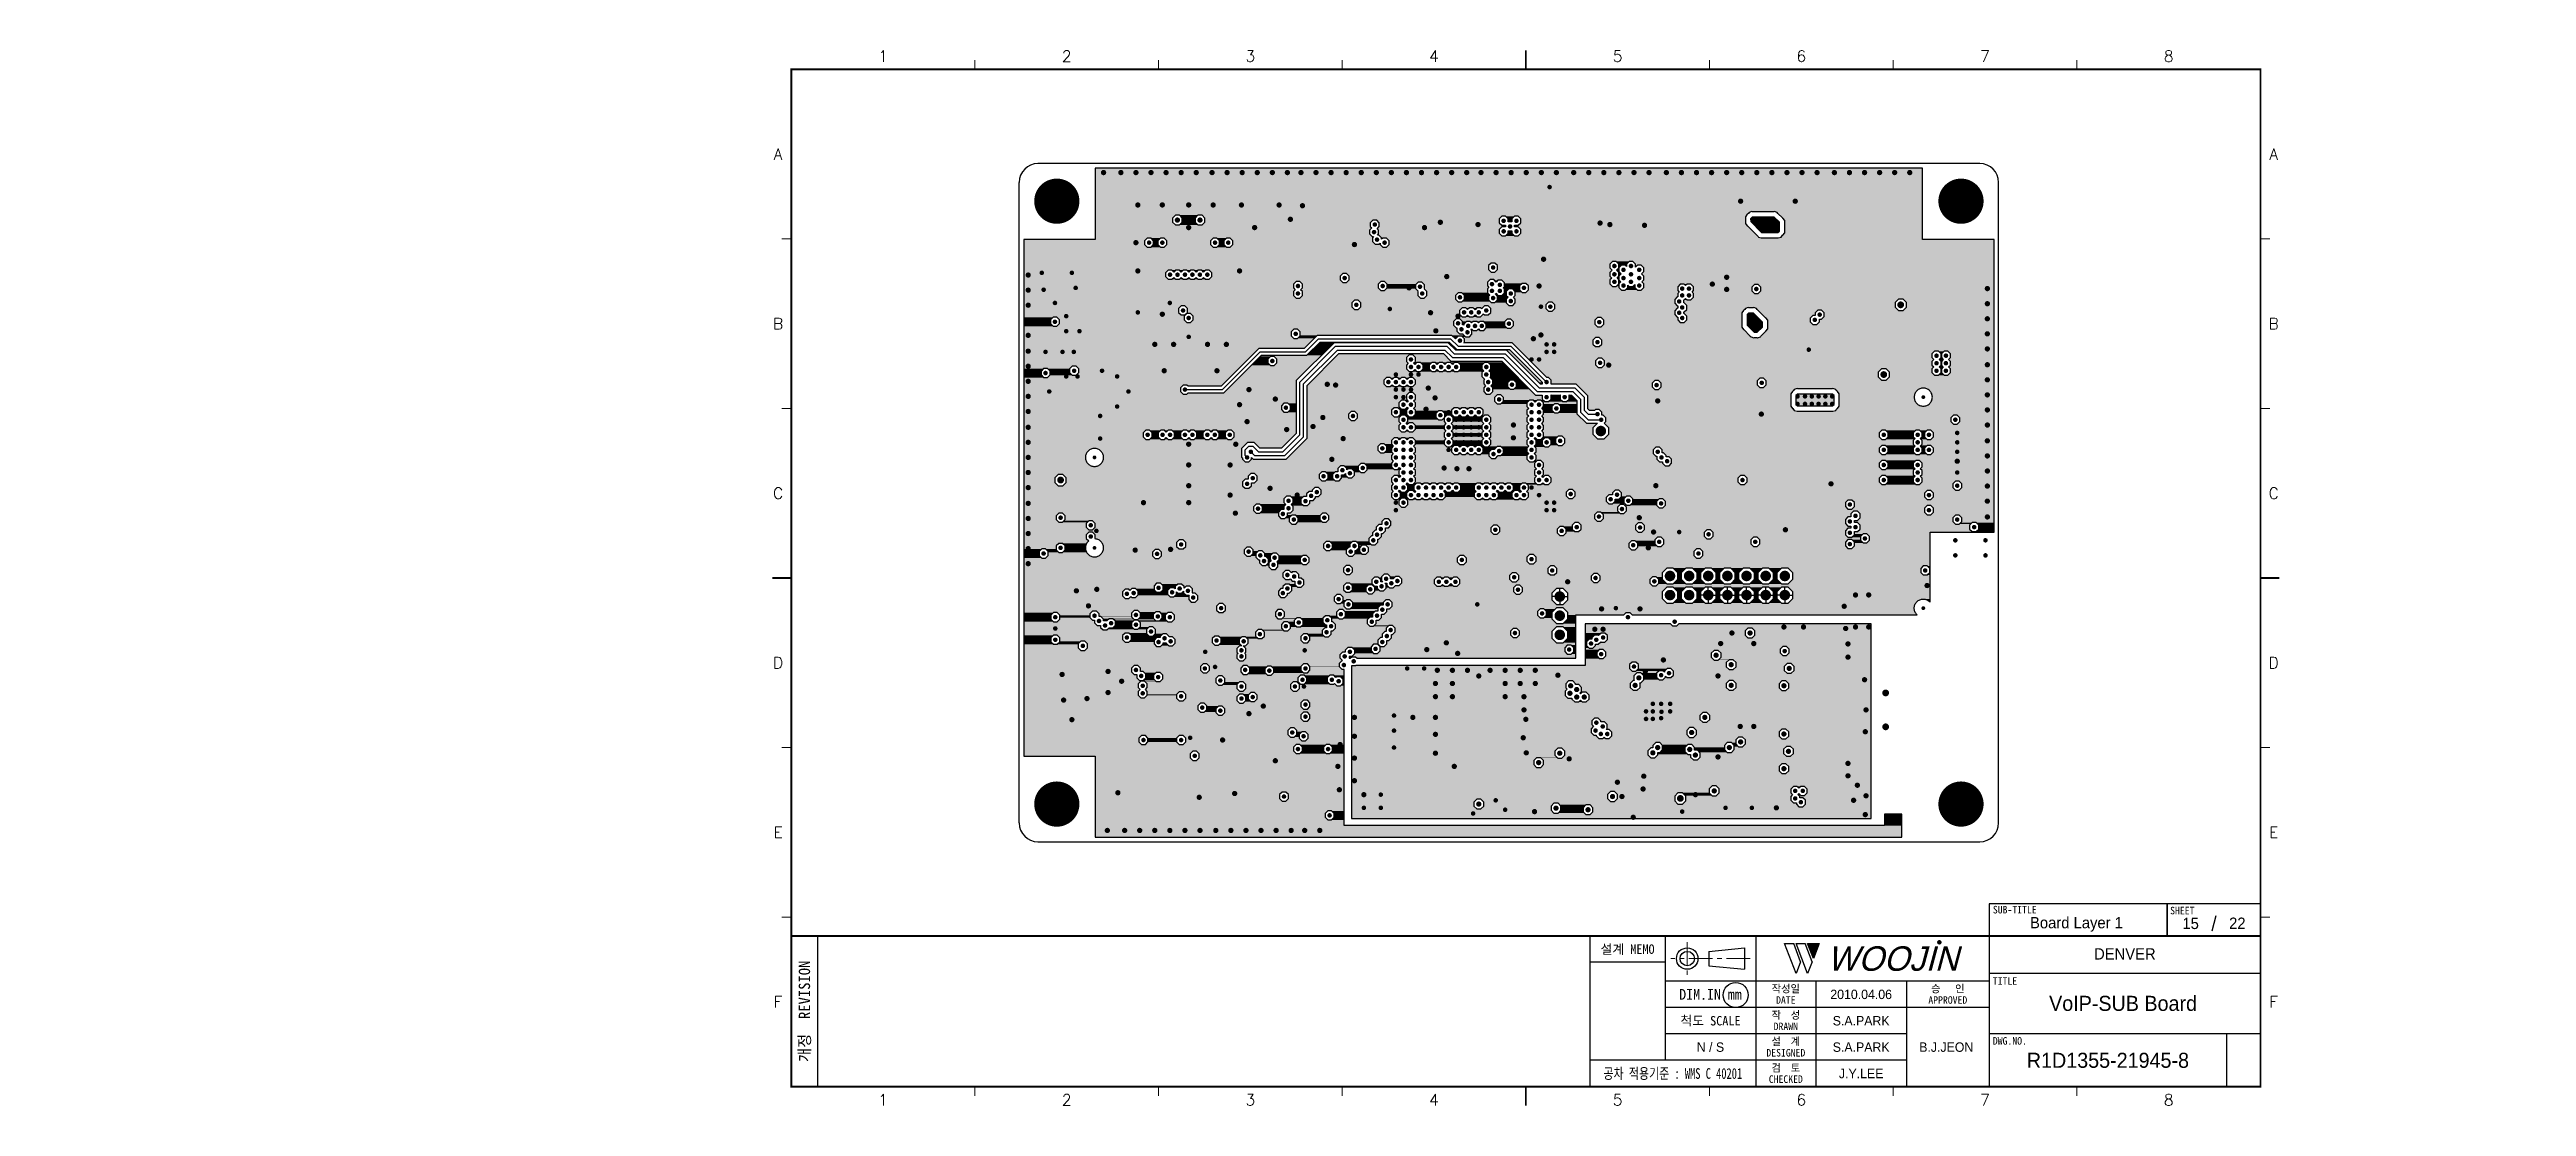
# Model space of a CAD drawing. Extents: x 295 to 953, y 10 to 290.
import ezdxf
from ezdxf.enums import TextEntityAlignment as Align

# ---------------------------------------------------------------- set-up
doc = ezdxf.new("R2010")
doc.units = 0
doc.header["$LTSCALE"] = 5
doc.header["$MEASUREMENT"] = 0
doc.linetypes.add('CENTER', pattern=[2, 1.25, -0.25, 0.25, -0.25])
doc.layers.get('0').update_dxf_attribs({"linetype": 'CONTINUOUS', "lineweight": 25})
for name, color, linetype in [('17_GND_GBR', 3, 'CONTINUOUS'), ('SHEET', 3, 'CONTINUOUS'), ('문자', 4, 'CONTINUOUS'), ('테두리', 3, 'CONTINUOUS')]:
    doc.layers.add(name, color=color, linetype=linetype)
for name, color, linetype, lineweight in [('2', 2, 'CENTER', 13), ('4', 4, 'CONTINUOUS', 18), ('6', 6, 'CONTINUOUS', 13)]:
    doc.layers.add(name, color=color, linetype=linetype, lineweight=lineweight)
doc.styles.add('MARK', font='ARLRDBD.TTF')
doc.styles.get("Standard").update_dxf_attribs({"font": 'simplex.shx'})
doc.styles.add('굴림', font='')
doc.styles.add('굴림체', font='')
doc.styles.get('굴림').set_extended_font_data('Gulim')
doc.styles.get('굴림체').set_extended_font_data('GulimChe')

msp = doc.modelspace()

# ---------------------------------------------------------------- texts
at = {"color": 4, "style": '굴림'}
for s, p in [('2010.04.06', (775.98, 39.5)), ('S.A.PARK', (775.98, 32.5)), ('S.A.PARK', (775.98, 25.5)), ('B.J.JEON', (798.57, 25.5)), ('J.Y.LEE', (775.98, 18.5))]:
    msp.add_text(s, height=2.5, dxfattribs=at).set_placement(p, align=Align.MIDDLE_CENTER)
at = {"layer": '4', "style": '굴림'}
for s, p in [('Board Layer 1', (833.13, 58.53)), ('15', (863.44, 58.33)), ('22', (875.83, 58.38)), ('DENVER', (845.98, 50.24))]:
    msp.add_text(s, height=3, dxfattribs=at).set_placement(p, align=Align.MIDDLE_CENTER)
at = {"layer": '6', "char_height": 3.5278, "width": 39.2183, "attachment_point": 4}
for insert in [(295.11, 181.28), (295.11, 173.63)]:
    msp.add_mtext('{\\f굴림|b0|i0|c129;\\C7;', dxfattribs=dict(at, insert=insert))
at = {"layer": '6', "color": 4, "char_height": 3, "attachment_point": 4, "style": '굴림체'}
for insert, width in [((905.28, 137.42), 36.962), ((952.58, 106.26), 52.2944), ((952.58, 102.14), 52.2944), ((573.67, 73.54), 36.962)]:
    msp.add_mtext('{\\f굴림|b0|i0|c129;\\C7;', dxfattribs=dict(at, insert=insert, width=width))
at = {"layer": '문자', "style": '굴림'}
for s, height, p in [('VoIP-SUB Board', 4, (845.5, 37.11)), ('N / S', 2.5, (735.98, 25.5)), ('R1D1355-21945-8', 4, (841.48, 22))]:
    msp.add_text(s, height=height, dxfattribs=at).set_placement(p, align=Align.MIDDLE_CENTER)

# ---------------------------------------------------------------- blocks, each defined once
blk = doc.blocks.new('B')
at = {"layer": '문자'}
blk.add_hatch(color=256, dxfattribs=at).paths.add_polyline_path([(13.79, 10), (15.31, 6), (16.84, 10)])
at = {"color": 4, "const_width": 0.6}
blk.add_lwpolyline([(48.46, 10.32, 1), (49.06, 10.32, 1)], format="xyb", close=True, dxfattribs=at)
at = {"layer": '문자'}
for p, q in [((10.73, 2), (7.68, 10)), ((7.68, 10), (10.09, 10)), ((11.94, 5.16), (10.09, 10)), ((10.73, 10), (13.15, 10)), ((13.79, 2), (10.73, 10)), ((14.99, 5.16), (13.15, 10)), ((13.79, 10), (16.84, 10)), ((15.31, 6), (13.79, 10)), ((16.84, 10), (15.31, 6)), ((11.94, 5.16), (10.73, 2)), ((14.99, 5.16), (13.79, 2))]:
    blk.add_line(p, q, dxfattribs=at)
at = {"layer": '문자', "style": 'MARK', "oblique": 15}
blk.add_text('WOOJIN', height=6.5, dxfattribs=at).set_placement((36.4, 6), align=Align.MIDDLE_CENTER)
blk = doc.blocks.new('C')
blk.add_line((15, 285), (15, 285))
at = {"layer": '2'}
for p, q in [((252.83, 53.35), (252.83, 44.65)), ((269.53, 49), (248.48, 49))]:
    blk.add_line(p, q, dxfattribs=at)
at = {"layer": 'SHEET'}
for p, q in [((393.14, 60.3), (392.07, 56.28)), ((22, 55), (22, 15)), ((227, 55), (227, 15)), ((247, 55), (247, 22)), ((271, 55), (271, 15)), ((271, 55), (271, 15)), ((333, 55), (333, 15)), ((247, 48), (227, 48)), ((333, 43), (247, 43)), ((287, 43), (287, 15)), ((311, 43), (311, 15)), ((405, 45), (333, 45)), ((333, 36), (247, 36)), ((311, 29), (247, 29)), ((405, 29), (333, 29)), ((396, 29), (396, 15)), ((311, 22), (227, 22))]:
    blk.add_line(p, q, dxfattribs=at)
at = {"layer": 'SHEET', "color": 4}
for p, q in [((258.53, 50.9), (268.03, 51.85)), ((258.53, 50.9), (258.53, 47.1)), ((258.53, 47.1), (268.03, 46.15)), ((268.03, 51.85), (268.03, 46.15))]:
    blk.add_line(p, q, dxfattribs=at)
at = {"layer": 'SHEET'}
for points in [[(333, 55), (380.19, 55), (380.19, 63.49), (333, 63.49)], [(380.19, 55), (405, 55), (405, 63.49), (380.19, 63.49)]]:
    blk.add_lwpolyline(points, close=True, dxfattribs=at)
at = {"layer": 'SHEET', "color": 4}
for radius in [2.85, 1.9]:
    blk.add_circle((252.83, 49), radius, dxfattribs=at)
at = {"layer": 'SHEET'}
blk.add_circle((265.7, 39.32), 3.32, dxfattribs=at)
at = {"layer": '테두리'}
blk.add_line((405, 285), (405, 15), dxfattribs=at)
for points, const_width in [([(210, 290), (210, 285)], 0.5), ([(15, 285), (15, 15), (405, 15), (405, 285), (15, 285)], 0.5), ([(63.75, 287.5), (63.75, 285)], 0.3), ([(112.5, 287.5), (112.5, 285)], 0.3), ([(161.25, 287.5), (161.25, 285)], 0.3), ([(258.75, 287.5), (258.75, 285)], 0.3), ([(307.5, 287.5), (307.5, 285)], 0.3), ([(356.25, 287.5), (356.25, 285)], 0.3), ([(12.5, 240), (15, 240)], 0.3), ([(407.5, 240), (405, 240)], 0.3), ([(12.5, 195), (15, 195)], 0.3), ([(407.5, 195), (405, 195)], 0.3), ([(10, 150), (15, 150)], 0.5), ([(410, 150), (405, 150)], 0.5), ([(12.5, 105), (15, 105)], 0.3), ([(407.5, 105), (405, 105)], 0.3), ([(12.5, 60), (15, 60)], 0.3), ([(407.5, 60), (405, 60)], 0.3), ([(15, 55), (405, 55)], 0.5), ([(63.75, 12.5), (63.75, 15)], 0.3), ([(112.5, 12.5), (112.5, 15)], 0.3), ([(161.25, 12.5), (161.25, 15)], 0.3), ([(210, 10), (210, 15)], 0.5), ([(258.75, 12.5), (258.75, 15)], 0.3), ([(307.5, 12.5), (307.5, 15)], 0.3), ([(356.25, 12.5), (356.25, 15)], 0.3)]:
    blk.add_lwpolyline(points, dxfattribs=dict(at, const_width=const_width))
blk.add_blockref('B', (271, 43))
at = {"layer": '문자'}
for s, p in [('1', (39.38, 288.5)), ('2', (88.12, 288.5)), ('3', (136.88, 288.5)), ('4', (185.62, 288.5)), ('5', (234.38, 288.5)), ('6', (283.12, 288.5)), ('7', (331.88, 288.5)), ('8', (380.62, 288.5)), ('A', (11.5, 262.5)), ('A', (408.5, 262.5)), ('B', (11.5, 217.5)), ('B', (408.5, 217.5)), ('C', (11.5, 172.5)), ('C', (408.5, 172.5)), ('D', (11.5, 127.5)), ('D', (408.5, 127.5)), ('E', (11.5, 82.5)), ('E', (408.5, 82.5)), ('F', (11.5, 37.5)), ('F', (408.5, 37.5)), ('1', (39.38, 11.5)), ('2', (88.12, 11.5)), ('3', (136.88, 11.5)), ('4', (185.62, 11.5)), ('5', (234.38, 11.5)), ('6', (283.12, 11.5)), ('7', (331.88, 11.5)), ('8', (380.62, 11.5))]:
    blk.add_text(s, height=3, dxfattribs=at).set_placement(p, align=Align.MIDDLE)
at = {"layer": '문자', "style": '굴림체'}
for s, height, p in [('SUB-TITLE', 2, (339.77, 61.98)), ('SHEET', 2, (384.24, 61.74)), ('설계 MEMO', 2.5, (237, 51.5)), ('DIM.IN mm', 2.85, (259, 39.5)), ('작성일', 2, (279, 41)), ('승   인', 2, (322, 41)), ('척도 SCALE', 2.5, (259, 32.5)), ('작  성', 2, (279, 34)), ('DATE', 2, (279, 38)), ('APPROVED', 2, (322, 38)), ('설  계', 2, (279, 27)), ('DRAWN', 2, (279, 31)), ('DESIGNED', 2, (279, 24)), ('검  토', 2, (279, 20)), ('CHECKED', 2, (279, 17))]:
    blk.add_text(s, height=height, dxfattribs=at).set_placement(p, align=Align.MIDDLE_CENTER)
blk.add_text('개정  REVISION', height=3, rotation=90, dxfattribs=at).set_placement((18.5, 35), align=Align.MIDDLE_CENTER)
for s, p in [('TITLE', (333.95, 42.05)), ('DWG.NO.', (333.95, 26.15))]:
    blk.add_text(s, height=2, dxfattribs=at).set_placement(p)
at = {"layer": '문자', "style": '굴림체', "width": 0.75}
blk.add_text('공차 적용기준 : WMS C 40201', height=2.85, dxfattribs=at).set_placement((249, 18.5), align=Align.MIDDLE_CENTER)

# ---------------------------------------------------------------- linework, layer by layer
msp.add_line((491.98, 15), (491.98, 15))
msp.add_line((491.98, 15), (491.98, 15))
for points, const_width in [([(574.53, 257.6, 1), (575.23, 257.6, 1)], 0.7), ([(579.13, 257.6, 1), (579.83, 257.6, 1)], 0.7), ([(583.13, 257.6, 1), (583.83, 257.6, 1)], 0.7), ([(587.13, 257.6, 1), (587.83, 257.6, 1)], 0.7), ([(591.13, 257.6, 1), (591.83, 257.6, 1)], 0.7), ([(595.13, 257.6, 1), (595.83, 257.6, 1)], 0.7), ([(599.13, 257.6, 1), (599.83, 257.6, 1)], 0.7), ([(603.33, 257.6, 1), (604.03, 257.6, 1)], 0.7), ([(607.33, 257.6, 1), (608.03, 257.6, 1)], 0.7), ([(611.33, 257.6, 1), (612.03, 257.6, 1)], 0.7), ([(615.33, 257.6, 1), (616.03, 257.6, 1)], 0.7), ([(619.33, 257.6, 1), (620.03, 257.6, 1)], 0.7), ([(623.33, 257.6, 1), (624.03, 257.6, 1)], 0.7), ([(626.93, 257.6, 1), (627.63, 257.6, 1)], 0.7), ([(630.93, 257.6, 1), (631.63, 257.6, 1)], 0.7), ([(634.93, 257.6, 1), (635.63, 257.6, 1)], 0.7), ([(638.93, 257.6, 1), (639.63, 257.6, 1)], 0.7), ([(642.93, 257.6, 1), (643.63, 257.6, 1)], 0.7), ([(646.93, 257.6, 1), (647.63, 257.6, 1)], 0.7), ([(650.93, 257.6, 1), (651.63, 257.6, 1)], 0.7), ([(654.93, 257.6, 1), (655.63, 257.6, 1)], 0.7), ([(658.93, 257.6, 1), (659.63, 257.6, 1)], 0.7), ([(662.93, 257.6, 1), (663.63, 257.6, 1)], 0.7), ([(666.93, 257.6, 1), (667.63, 257.6, 1)], 0.7), ([(670.93, 257.6, 1), (671.63, 257.6, 1)], 0.7), ([(674.73, 257.6, 1), (675.43, 257.6, 1)], 0.7), ([(678.73, 257.6, 1), (679.43, 257.6, 1)], 0.7), ([(682.73, 257.6, 1), (683.43, 257.6, 1)], 0.7), ([(686.73, 257.6, 1), (687.43, 257.6, 1)], 0.7), ([(690.73, 257.6, 1), (691.43, 257.6, 1)], 0.7), ([(694.73, 257.6, 1), (695.43, 257.6, 1)], 0.7), ([(699.33, 257.6, 1), (700.03, 257.6, 1)], 0.7), ([(703.33, 257.6, 1), (704.03, 257.6, 1)], 0.7), ([(707.33, 257.6, 1), (708.03, 257.6, 1)], 0.7), ([(711.33, 257.6, 1), (712.03, 257.6, 1)], 0.7), ([(715.33, 257.6, 1), (716.03, 257.6, 1)], 0.7), ([(719.33, 257.6, 1), (720.03, 257.6, 1)], 0.7), ([(723.93, 257.6, 1), (724.63, 257.6, 1)], 0.7), ([(727.93, 257.6, 1), (728.63, 257.6, 1)], 0.7), ([(731.93, 257.6, 1), (732.63, 257.6, 1)], 0.7), ([(735.93, 257.6, 1), (736.63, 257.6, 1)], 0.7), ([(739.93, 257.6, 1), (740.63, 257.6, 1)], 0.7), ([(743.93, 257.6, 1), (744.63, 257.6, 1)], 0.7), ([(747.93, 257.6, 1), (748.63, 257.6, 1)], 0.7), ([(751.93, 257.6, 1), (752.63, 257.6, 1)], 0.7), ([(755.93, 257.6, 1), (756.63, 257.6, 1)], 0.7), ([(759.93, 257.6, 1), (760.63, 257.6, 1)], 0.7), ([(763.93, 257.6, 1), (764.63, 257.6, 1)], 0.7), ([(768.53, 257.6, 1), (769.23, 257.6, 1)], 0.7), ([(772.53, 257.6, 1), (773.23, 257.6, 1)], 0.7), ([(776.53, 257.6, 1), (777.23, 257.6, 1)], 0.7), ([(780.53, 257.6, 1), (781.23, 257.6, 1)], 0.7), ([(784.53, 257.6, 1), (785.23, 257.6, 1)], 0.7), ([(788.53, 257.6, 1), (789.23, 257.6, 1)], 0.7), ([(559.48, 250, 1), (565.48, 250, 1)], 6), ([(692.98, 253.75, 1), (693.58, 253.75, 1)], 0.6), ([(743.63, 250, 1), (744.33, 250, 1)], 0.7), ([(758.13, 250, 1), (758.83, 250, 1)], 0.7), ([(799.48, 250, 1), (805.48, 250, 1)], 6), ([(583.63, 249, 1), (584.33, 249, 1)], 0.7), ([(590.13, 249, 1), (590.83, 249, 1)], 0.7), ([(594.13, 245, 1), (594.83, 245, 1)], 0.7), ([(597.13, 249, 1), (597.83, 249, 1)], 0.7), ([(597.13, 243, 1), (597.83, 243, 1)], 0.7), ([(600.13, 245, 1), (600.83, 245, 1)], 0.7), ([(603.63, 249, 1), (604.33, 249, 1)], 0.7), ([(611.13, 249, 1), (611.83, 249, 1)], 0.7), ([(614.63, 243, 1), (615.33, 243, 1)], 0.7), ([(621.13, 249, 1), (621.83, 249, 1)], 0.7), ([(624.13, 245.2, 1), (624.83, 245.2, 1)], 0.7), ([(627.33, 248.8, 1), (628.03, 248.8, 1)], 0.7), ([(646.58, 243.8, 1), (647.18, 243.8, 1)], 0.6), ([(659.73, 243, 1), (660.43, 243, 1)], 0.7), ([(663.93, 244.4, 1), (664.63, 244.4, 1)], 0.7), ([(673.93, 243.8, 1), (674.63, 243.8, 1)], 0.7), ([(680.78, 244.8, 1), (681.38, 244.8, 1)], 0.6), ([(682.48, 243.3, 1), (683.08, 243.3, 1)], 0.6), ([(684.18, 244.8, 1), (684.78, 244.8, 1)], 0.6), ([(706.33, 244.2, 1), (707.03, 244.2, 1)], 0.7), ([(708.93, 243.8, 1), (709.63, 243.8, 1)], 0.7), ([(718.13, 243.6, 1), (718.83, 243.6, 1)], 0.7), ([(746.78, 245.2, 1), (747.38, 245.2, 1)], 0.6), ([(748.78, 245.2, 1), (749.38, 245.2, 1)], 0.6), ([(749.78, 243.6, 1), (750.38, 243.6, 1)], 0.6), ([(750.58, 245.2, 1), (751.18, 245.2, 1)], 0.6), ([(751.58, 243.6, 1), (752.18, 243.6, 1)], 0.6), ([(752.38, 245.2, 1), (752.98, 245.2, 1)], 0.6), ([(583.13, 239, 1), (583.83, 239, 1)], 0.7), ([(586.68, 239, 1), (587.28, 239, 1)], 0.6), ([(590.18, 239, 1), (590.78, 239, 1)], 0.6), ([(604.18, 239, 1), (604.78, 239, 1)], 0.6), ([(607.68, 239, 1), (608.28, 239, 1)], 0.6), ([(641.13, 238.5, 1), (641.83, 238.5, 1)], 0.7), ([(646.38, 241.8, 1), (646.98, 241.8, 1)], 0.6), ([(647.18, 239.8, 1), (647.78, 239.8, 1)], 0.6), ([(649.18, 239, 1), (649.78, 239, 1)], 0.6), ([(680.78, 242, 1), (681.38, 242, 1)], 0.6), ([(684.18, 242, 1), (684.78, 242, 1)], 0.6), ([(753.38, 242.2, 1), (753.98, 242.2, 1)], 0.6), ([(554.53, 230.4, 1), (555.23, 230.4, 1)], 0.7), ([(558.18, 231, 1), (558.78, 231, 1)], 0.6), ([(566.18, 231, 1), (566.78, 231, 1)], 0.6), ([(583.63, 231.5, 1), (584.33, 231.5, 1)], 0.7), ([(592.23, 230.5, 1), (592.83, 230.5, 1)], 0.6), ([(594.21, 230.5, 1), (594.81, 230.5, 1)], 0.6), ([(596.19, 230.5, 1), (596.79, 230.5, 1)], 0.6), ([(598.17, 230.5, 1), (598.77, 230.5, 1)], 0.6), ([(600.15, 230.5, 1), (600.75, 230.5, 1)], 0.6), ([(602.13, 230.5, 1), (602.73, 230.5, 1)], 0.6), ([(610.63, 231.5, 1), (611.33, 231.5, 1)], 0.7), ([(638.58, 229.6, 1), (639.18, 229.6, 1)], 0.6), ([(665.63, 230, 1), (666.33, 230, 1)], 0.7), ([(677.99, 232.4, 1), (678.59, 232.4, 1)], 0.6), ([(691.33, 234.6, 1), (692.03, 234.6, 1)], 0.7), ([(710.18, 232.8, 1), (710.78, 232.8, 1)], 0.6), ([(710.18, 230.6, 1), (710.78, 230.6, 1)], 0.6), ([(712.58, 231.8, 1), (713.18, 231.8, 1)], 0.6), ([(712.58, 229.6, 1), (713.18, 229.6, 1)], 0.6), ([(714.58, 232.8, 1), (715.18, 232.8, 1)], 0.6), ([(714.58, 230.6, 1), (715.18, 230.6, 1)], 0.6), ([(716.78, 231.8, 1), (717.38, 231.8, 1)], 0.6), ([(716.78, 229.6, 1), (717.38, 229.6, 1)], 0.6), ([(739.93, 229.8, 1), (740.63, 229.8, 1)], 0.7), ([(554.53, 226.4, 1), (555.23, 226.4, 1)], 0.7), ([(558.68, 226.5, 1), (559.28, 226.5, 1)], 0.6), ([(561.68, 223, 1), (562.28, 223, 1)], 0.6), ([(567.18, 227, 1), (567.78, 227, 1)], 0.6), ([(592.18, 223, 1), (592.78, 223, 1)], 0.6), ([(626.18, 227.5, 1), (626.78, 227.5, 1)], 0.6), ([(626.18, 225.5, 1), (626.78, 225.5, 1)], 0.6), ([(648.68, 227.5, 1), (649.28, 227.5, 1)], 0.6), ([(655.63, 227, 1), (656.33, 227, 1)], 0.7), ([(658.58, 227.3, 1), (659.18, 227.3, 1)], 0.6), ([(659.18, 225.5, 1), (659.78, 225.5, 1)], 0.6), ([(669.18, 224.5, 1), (669.78, 224.5, 1)], 0.6), ([(677.68, 228, 1), (678.28, 228, 1)], 0.6), ([(677.68, 226.2, 1), (678.28, 226.2, 1)], 0.6), ([(677.98, 224.3, 1), (678.58, 224.3, 1)], 0.6), ([(679.78, 227.8, 1), (680.38, 227.8, 1)], 0.6), ([(679.78, 226.2, 1), (680.38, 226.2, 1)], 0.6), ([(682.68, 225.5, 1), (683.28, 225.5, 1)], 0.6), ([(682.68, 223.5, 1), (683.28, 223.5, 1)], 0.6), ([(686.18, 227, 1), (686.78, 227, 1)], 0.6), ([(690.13, 227.5, 1), (690.83, 227.5, 1)], 0.7), ([(710.18, 228.6, 1), (710.78, 228.6, 1)], 0.6), ([(712.58, 227.6, 1), (713.18, 227.6, 1)], 0.6), ([(714.58, 228.6, 1), (715.18, 228.6, 1)], 0.6), ([(716.78, 227.6, 1), (717.38, 227.6, 1)], 0.6), ([(727.38, 223.4, 1), (727.98, 223.4, 1)], 0.6), ([(728.18, 226.8, 1), (728.78, 226.8, 1)], 0.6), ([(728.18, 225, 1), (728.78, 225, 1)], 0.6), ([(729.98, 226.8, 1), (730.58, 226.8, 1)], 0.6), ([(729.98, 225, 1), (730.58, 225, 1)], 0.6), ([(736.13, 228, 1), (736.83, 228, 1)], 0.7), ([(739.93, 226.6, 1), (740.63, 226.6, 1)], 0.7), ([(747.85, 226.7, 1), (748.45, 226.7, 1)], 0.6), ([(809.13, 226.8, 1), (809.83, 226.8, 1)], 0.7), ([(554.53, 222.4, 1), (555.23, 222.4, 1)], 0.7), ([(554.53, 218.4, 1), (555.23, 218.4, 1)], 0.7), ([(561.68, 218, 1), (562.28, 218, 1)], 0.6), ([(564.68, 219.5, 1), (565.28, 219.5, 1)], 0.6), ([(583.68, 220.5, 1), (584.28, 220.5, 1)], 0.6), ([(590.13, 220, 1), (590.83, 220, 1)], 0.7), ([(595.68, 221, 1), (596.28, 221, 1)], 0.6), ([(597.18, 219, 1), (597.78, 219, 1)], 0.6), ([(641.68, 222.5, 1), (642.28, 222.5, 1)], 0.6), ([(650.58, 221.4, 1), (651.18, 221.4, 1)], 0.6), ([(661.33, 220.4, 1), (662.03, 220.4, 1)], 0.7), ([(668.63, 219.5, 1), (669.33, 219.5, 1)], 0.7), ([(668.68, 217.6, 1), (669.28, 217.6, 1)], 0.6), ([(670.28, 220.5, 1), (670.88, 220.5, 1)], 0.6), ([(671.38, 216.9, 1), (671.98, 216.9, 1)], 0.6), ([(672.18, 220.5, 1), (672.78, 220.5, 1)], 0.6), ([(673.18, 216.9, 1), (673.78, 216.9, 1)], 0.6), ([(674.18, 220.5, 1), (674.78, 220.5, 1)], 0.6), ([(674.98, 216.9, 1), (675.58, 216.9, 1)], 0.6), ([(676.18, 221, 1), (676.78, 221, 1)], 0.6), ([(682.18, 217.5, 1), (682.78, 217.5, 1)], 0.6), ([(690.68, 222, 1), (691.28, 222, 1)], 0.6), ([(693.18, 222, 1), (693.78, 222, 1)], 0.6), ([(706.18, 217.9, 1), (706.78, 217.9, 1)], 0.6), ([(727.38, 220.4, 1), (727.98, 220.4, 1)], 0.6), ([(728.18, 221.8, 1), (728.78, 221.8, 1)], 0.6), ([(728.18, 219, 1), (728.78, 219, 1)], 0.6), ([(746.18, 219.6, 1), (746.78, 219.6, 1)], 0.6), ([(746.78, 217.8, 1), (747.38, 217.8, 1)], 0.6), ([(748.78, 217.4, 1), (749.38, 217.4, 1)], 0.6), ([(763.38, 218.5, 1), (763.98, 218.5, 1)], 0.6), ([(764.68, 219.9, 1), (765.28, 219.9, 1)], 0.6), ([(786.03, 222.5, 1), (786.93, 222.5, 1)], 0.9), ([(809.13, 222.8, 1), (809.83, 222.8, 1)], 0.7), ([(809.13, 218.8, 1), (809.83, 218.8, 1)], 0.7), ([(554.53, 214.4, 1), (555.23, 214.4, 1)], 0.7), ([(554.53, 210.2, 1), (555.23, 210.2, 1)], 0.7), ([(559.18, 210, 1), (559.78, 210, 1)], 0.6), ([(563.68, 210, 1), (564.28, 210, 1)], 0.6), ([(564.68, 215.5, 1), (565.28, 215.5, 1)], 0.6), ([(566.68, 210, 1), (567.28, 210, 1)], 0.6), ([(568.18, 215.5, 1), (568.78, 215.5, 1)], 0.6), ([(588.13, 212, 1), (588.83, 212, 1)], 0.7), ([(593.13, 212, 1), (593.83, 212, 1)], 0.7), ([(597.18, 214, 1), (597.78, 214, 1)], 0.6), ([(602.13, 212, 1), (602.83, 212, 1)], 0.7), ([(607.13, 212, 1), (607.83, 212, 1)], 0.7), ([(625.58, 214.8, 1), (626.18, 214.8, 1)], 0.6), ([(662.73, 215.6, 1), (663.43, 215.6, 1)], 0.7), ([(669.18, 213, 1), (669.78, 213, 1)], 0.6), ([(669.58, 216, 1), (670.18, 216, 1)], 0.6), ([(671.18, 215.2, 1), (671.78, 215.2, 1)], 0.6), ([(688.63, 213.5, 1), (689.33, 213.5, 1)], 0.7), ([(690.63, 214.5, 1), (691.33, 214.5, 1)], 0.7), ([(692.18, 212, 1), (692.78, 212, 1)], 0.6), ([(692.18, 210, 1), (692.78, 210, 1)], 0.6), ([(694.18, 212, 1), (694.78, 212, 1)], 0.6), ([(694.18, 210, 1), (694.78, 210, 1)], 0.6), ([(705.68, 212.6, 1), (706.28, 212.6, 1)], 0.6), ([(747.58, 216.2, 1), (748.18, 216.2, 1)], 0.6), ([(761.78, 210.6, 1), (762.38, 210.6, 1)], 0.6), ([(809.13, 214.8, 1), (809.83, 214.8, 1)], 0.7), ([(809.13, 210.8, 1), (809.83, 210.8, 1)], 0.7), ([(554.53, 206.2, 1), (555.23, 206.2, 1)], 0.7), ([(559.18, 204.4, 1), (559.78, 204.4, 1)], 0.6), ([(564.68, 203.5, 1), (565.28, 203.5, 1)], 0.6), ([(566.78, 205, 1), (567.38, 205, 1)], 0.6), ([(567.68, 203.5, 1), (568.28, 203.5, 1)], 0.6), ([(574.18, 205, 1), (574.78, 205, 1)], 0.6), ([(578.18, 203.5, 1), (578.78, 203.5, 1)], 0.6), ([(590.63, 205, 1), (591.33, 205, 1)], 0.7), ([(604.63, 205, 1), (605.33, 205, 1)], 0.7), ([(619.38, 207.6, 1), (619.98, 207.6, 1)], 0.6), ([(652.18, 204, 1), (652.78, 204, 1)], 0.6), ([(656.18, 208, 1), (656.78, 208, 1)], 0.6), ([(656.18, 206, 1), (656.78, 206, 1)], 0.6), ([(656.18, 204, 1), (656.78, 204, 1)], 0.6), ([(658.18, 206, 1), (658.78, 206, 1)], 0.6), ([(658.18, 204, 1), (658.78, 204, 1)], 0.6), ([(662.18, 206, 1), (662.78, 206, 1)], 0.6), ([(664.18, 206, 1), (664.78, 206, 1)], 0.6), ([(666.18, 206, 1), (666.78, 206, 1)], 0.6), ([(668.18, 206, 1), (668.78, 206, 1)], 0.6), ([(676.18, 206, 1), (676.78, 206, 1)], 0.6), ([(676.18, 204, 1), (676.78, 204, 1)], 0.6), ([(688.18, 208, 1), (688.78, 208, 1)], 0.6), ([(690.18, 208, 1), (690.78, 208, 1)], 0.6), ([(706.38, 207.1, 1), (706.98, 207.1, 1)], 0.6), ([(708.63, 206.5, 1), (709.33, 206.5, 1)], 0.7), ([(781.53, 204, 1), (782.43, 204, 1)], 0.9), ([(795.68, 209, 1), (796.28, 209, 1)], 0.6), ([(795.68, 207, 1), (796.28, 207, 1)], 0.6), ([(795.68, 205, 1), (796.28, 205, 1)], 0.6), ([(798.18, 209, 1), (798.78, 209, 1)], 0.6), ([(798.18, 207, 1), (798.78, 207, 1)], 0.6), ([(798.18, 205, 1), (798.78, 205, 1)], 0.6), ([(809.13, 206.6, 1), (809.83, 206.6, 1)], 0.7), ([(554.53, 202.2, 1), (555.23, 202.2, 1)], 0.7), ([(554.53, 198.2, 1), (555.23, 198.2, 1)], 0.7), ([(560.18, 199.5, 1), (560.78, 199.5, 1)], 0.6), ([(581.18, 199.5, 1), (581.78, 199.5, 1)], 0.6), ([(596.18, 200, 1), (596.78, 200, 1)], 0.6), ([(613.13, 200, 1), (613.83, 200, 1)], 0.7), ([(620.13, 197.5, 1), (620.83, 197.5, 1)], 0.7), ([(633.93, 201.4, 1), (634.63, 201.4, 1)], 0.7), ([(636.13, 201.2, 1), (636.83, 201.2, 1)], 0.7), ([(650.18, 202, 1), (650.78, 202, 1)], 0.6), ([(652.18, 202, 1), (652.78, 202, 1)], 0.6), ([(652.18, 200, 1), (652.78, 200, 1)], 0.6), ([(652.18, 198, 1), (652.78, 198, 1)], 0.6), ([(654.18, 202, 1), (654.78, 202, 1)], 0.6), ([(654.18, 200, 1), (654.78, 200, 1)], 0.6), ([(654.18, 198, 1), (654.78, 198, 1)], 0.6), ([(656.18, 202, 1), (656.78, 202, 1)], 0.6), ([(656.18, 200, 1), (656.78, 200, 1)], 0.6), ([(656.18, 198, 1), (656.78, 198, 1)], 0.6), ([(660.73, 200.4, 1), (661.43, 200.4, 1)], 0.7), ([(662.53, 197.8, 1), (663.23, 197.8, 1)], 0.7), ([(676.68, 202, 1), (677.28, 202, 1)], 0.6), ([(676.68, 200, 1), (677.28, 200, 1)], 0.6), ([(679.58, 197.4, 1), (680.18, 197.4, 1)], 0.6), ([(682.98, 201.3, 1), (683.58, 201.3, 1)], 0.6), ([(692.18, 202, 1), (692.78, 202, 1)], 0.6), ([(692.18, 198, 1), (692.78, 198, 1)], 0.6), ([(696.98, 198, 1), (697.58, 198, 1)], 0.6), ([(721.38, 201.2, 1), (721.98, 201.2, 1)], 0.6), ([(721.63, 197, 1), (722.33, 197, 1)], 0.7), ([(749.28, 201.8, 1), (749.88, 201.8, 1)], 0.6), ([(758.78, 198.2, 1), (759.38, 198.2, 1)], 0.6), ([(760.78, 198.2, 1), (761.38, 198.2, 1)], 0.6), ([(762.58, 198.2, 1), (763.18, 198.2, 1)], 0.6), ([(764.38, 198.2, 1), (764.98, 198.2, 1)], 0.6), ([(766.18, 198.2, 1), (766.78, 198.2, 1)], 0.6), ([(767.98, 198.2, 1), (768.58, 198.2, 1)], 0.6), ([(792.23, 198, 1), (792.73, 198, 1)], 0.5), ([(809.13, 202.6, 1), (809.83, 202.6, 1)], 0.7), ([(809.13, 198.6, 1), (809.83, 198.6, 1)], 0.7), ([(554.53, 194.2, 1), (555.23, 194.2, 1)], 0.7), ([(554.53, 190, 1), (555.23, 190, 1)], 0.7), ([(573.68, 193, 1), (574.28, 193, 1)], 0.6), ([(578.18, 195.5, 1), (578.78, 195.5, 1)], 0.6), ([(610.63, 196, 1), (611.33, 196, 1)], 0.7), ([(612.63, 191.5, 1), (613.33, 191.5, 1)], 0.7), ([(622.98, 195.2, 1), (623.58, 195.2, 1)], 0.6), ([(630.13, 190.2, 1), (630.83, 190.2, 1)], 0.7), ([(632.73, 192.6, 1), (633.43, 192.6, 1)], 0.7), ([(640.78, 193, 1), (641.38, 193, 1)], 0.6), ([(652.18, 194, 1), (652.78, 194, 1)], 0.6), ([(654.18, 196, 1), (654.78, 196, 1)], 0.6), ([(654.18, 192, 1), (654.78, 192, 1)], 0.6), ([(656.18, 196, 1), (656.78, 196, 1)], 0.6), ([(656.18, 194, 1), (656.78, 194, 1)], 0.6), ([(660.13, 194.8, 1), (660.83, 194.8, 1)], 0.7), ([(663.98, 193.2, 1), (664.58, 193.2, 1)], 0.6), ([(666.18, 194, 1), (666.78, 194, 1)], 0.6), ([(666.18, 192, 1), (666.78, 192, 1)], 0.6), ([(668.18, 194, 1), (668.78, 194, 1)], 0.6), ([(668.18, 192, 1), (668.78, 192, 1)], 0.6), ([(670.18, 194, 1), (670.78, 194, 1)], 0.6), ([(670.18, 192, 1), (670.78, 192, 1)], 0.6), ([(672.18, 194, 1), (672.78, 194, 1)], 0.6), ([(672.18, 192, 1), (672.78, 192, 1)], 0.6), ([(674.18, 194, 1), (674.78, 194, 1)], 0.6), ([(674.18, 192, 1), (674.78, 192, 1)], 0.6), ([(676.18, 192, 1), (676.78, 192, 1)], 0.6), ([(683.33, 190.6, 1), (684.03, 190.6, 1)], 0.7), ([(688.18, 196, 1), (688.78, 196, 1)], 0.6), ([(688.18, 194, 1), (688.78, 194, 1)], 0.6), ([(688.18, 192, 1), (688.78, 192, 1)], 0.6), ([(690.18, 196, 1), (690.78, 196, 1)], 0.6), ([(690.18, 194, 1), (690.78, 194, 1)], 0.6), ([(690.18, 192, 1), (690.78, 192, 1)], 0.6), ([(694.78, 195, 1), (695.38, 195, 1)], 0.6), ([(705.68, 193.5, 1), (706.28, 193.5, 1)], 0.6), ([(706.68, 192, 1), (707.28, 192, 1)], 0.6), ([(749.13, 193.5, 1), (749.83, 193.5, 1)], 0.7), ([(758.78, 196.2, 1), (759.38, 196.2, 1)], 0.6), ([(760.78, 196.2, 1), (761.38, 196.2, 1)], 0.6), ([(762.58, 196.2, 1), (763.18, 196.2, 1)], 0.6), ([(764.38, 196.2, 1), (764.98, 196.2, 1)], 0.6), ([(766.18, 196.2, 1), (766.78, 196.2, 1)], 0.6), ([(767.98, 196.2, 1), (768.58, 196.2, 1)], 0.6), ([(800.68, 192, 1), (801.28, 192, 1)], 0.6), ([(809.13, 194.6, 1), (809.83, 194.6, 1)], 0.7), ([(809.13, 190.6, 1), (809.83, 190.6, 1)], 0.7), ([(554.53, 186, 1), (555.23, 186, 1)], 0.7), ([(573.68, 187, 1), (574.28, 187, 1)], 0.6), ([(586.29, 188, 1), (586.89, 188, 1)], 0.6), ([(590.25, 188, 1), (590.85, 188, 1)], 0.6), ([(592.23, 188, 1), (592.83, 188, 1)], 0.6), ([(596.19, 188, 1), (596.79, 188, 1)], 0.6), ([(597.13, 185.5, 1), (597.83, 185.5, 1)], 0.7), ([(598.17, 188, 1), (598.77, 188, 1)], 0.6), ([(602.13, 188, 1), (602.73, 188, 1)], 0.6), ([(604.11, 188, 1), (604.71, 188, 1)], 0.6), ([(608.07, 188, 1), (608.67, 188, 1)], 0.6), ([(609.63, 185.5, 1), (610.33, 185.5, 1)], 0.7), ([(613.68, 183.5, 1), (614.28, 183.5, 1)], 0.6), ([(623.13, 189.4, 1), (623.83, 189.4, 1)], 0.7), ([(638.13, 187, 1), (638.83, 187, 1)], 0.7), ([(648.58, 184.4, 1), (649.18, 184.4, 1)], 0.6), ([(652.18, 186, 1), (652.78, 186, 1)], 0.6), ([(652.18, 184, 1), (652.78, 184, 1)], 0.6), ([(654.18, 190, 1), (654.78, 190, 1)], 0.6), ([(654.18, 186, 1), (654.78, 186, 1)], 0.6), ([(654.18, 184, 1), (654.78, 184, 1)], 0.6), ([(656.18, 190, 1), (656.78, 190, 1)], 0.6), ([(656.18, 186, 1), (656.78, 186, 1)], 0.6), ([(656.18, 184, 1), (656.78, 184, 1)], 0.6), ([(666.18, 190, 1), (666.78, 190, 1)], 0.6), ([(666.18, 188, 1), (666.78, 188, 1)], 0.6), ([(666.18, 186, 1), (666.78, 186, 1)], 0.6), ([(666.18, 184, 1), (666.78, 184, 1)], 0.6), ([(668.18, 190, 1), (668.78, 190, 1)], 0.6), ([(668.18, 188, 1), (668.78, 188, 1)], 0.6), ([(668.18, 186, 1), (668.78, 186, 1)], 0.6), ([(668.18, 184, 1), (668.78, 184, 1)], 0.6), ([(670.18, 190, 1), (670.78, 190, 1)], 0.6), ([(670.18, 188, 1), (670.78, 188, 1)], 0.6), ([(670.18, 186, 1), (670.78, 186, 1)], 0.6), ([(670.18, 184, 1), (670.78, 184, 1)], 0.6), ([(672.18, 190, 1), (672.78, 190, 1)], 0.6), ([(672.18, 188, 1), (672.78, 188, 1)], 0.6), ([(672.18, 186, 1), (672.78, 186, 1)], 0.6), ([(672.18, 184, 1), (672.78, 184, 1)], 0.6), ([(674.18, 190, 1), (674.78, 190, 1)], 0.6), ([(674.18, 188, 1), (674.78, 188, 1)], 0.6), ([(674.18, 186, 1), (674.78, 186, 1)], 0.6), ([(674.18, 184, 1), (674.78, 184, 1)], 0.6), ([(676.18, 190, 1), (676.78, 190, 1)], 0.6), ([(676.18, 188, 1), (676.78, 188, 1)], 0.6), ([(676.18, 186, 1), (676.78, 186, 1)], 0.6), ([(676.18, 184, 1), (676.78, 184, 1)], 0.6), ([(679.58, 183.7, 1), (680.18, 183.7, 1)], 0.6), ([(683.33, 187.2, 1), (684.03, 187.2, 1)], 0.7), ([(688.18, 190, 1), (688.78, 190, 1)], 0.6), ([(688.18, 188, 1), (688.78, 188, 1)], 0.6), ([(688.18, 186, 1), (688.78, 186, 1)], 0.6), ([(688.18, 184, 1), (688.78, 184, 1)], 0.6), ([(690.18, 190, 1), (690.78, 190, 1)], 0.6), ([(690.18, 188, 1), (690.78, 188, 1)], 0.6), ([(692.18, 186, 1), (692.78, 186, 1)], 0.6), ([(695.78, 186.4, 1), (696.38, 186.4, 1)], 0.6), ([(706.18, 189, 1), (707.58, 189, 1)], 1.4), ([(721.68, 183.5, 1), (722.28, 183.5, 1)], 0.6), ([(781.68, 188, 1), (782.28, 188, 1)], 0.6), ([(781.68, 184, 1), (782.28, 184, 1)], 0.6), ([(790.68, 188, 1), (791.28, 188, 1)], 0.6), ([(790.68, 186, 1), (791.28, 186, 1)], 0.6), ([(790.68, 184, 1), (791.28, 184, 1)], 0.6), ([(793.68, 188, 1), (794.28, 188, 1)], 0.6), ([(793.68, 184, 1), (794.28, 184, 1)], 0.6), ([(801.18, 188.5, 1), (801.78, 188.5, 1)], 0.6), ([(801.18, 186, 1), (801.78, 186, 1)], 0.6), ([(801.18, 183.5, 1), (801.78, 183.5, 1)], 0.6), ([(809.13, 186.4, 1), (809.83, 186.4, 1)], 0.7), ([(554.53, 182, 1), (555.23, 182, 1)], 0.7), ([(554.53, 178, 1), (555.23, 178, 1)], 0.7), ([(572.23, 182, 1), (572.73, 182, 1)], 0.5), ([(597.13, 180, 1), (597.83, 180, 1)], 0.7), ([(608.13, 180, 1), (608.83, 180, 1)], 0.7), ([(612.68, 182, 1), (613.28, 182, 1)], 0.6), ([(632.98, 177, 1), (633.58, 177, 1)], 0.6), ([(635.13, 181.5, 1), (635.83, 181.5, 1)], 0.7), ([(636.58, 177, 1), (637.18, 177, 1)], 0.6), ([(637.98, 178.6, 1), (638.58, 178.6, 1)], 0.6), ([(639.98, 177.8, 1), (640.58, 177.8, 1)], 0.6), ([(643.38, 179.2, 1), (643.98, 179.2, 1)], 0.6), ([(652.18, 182, 1), (652.78, 182, 1)], 0.6), ([(652.18, 180, 1), (652.78, 180, 1)], 0.6), ([(654.18, 182, 1), (654.78, 182, 1)], 0.6), ([(654.18, 180, 1), (654.78, 180, 1)], 0.6), ([(654.18, 178, 1), (654.78, 178, 1)], 0.6), ([(656.18, 182, 1), (656.78, 182, 1)], 0.6), ([(656.18, 180, 1), (656.78, 180, 1)], 0.6), ([(656.18, 178, 1), (656.78, 178, 1)], 0.6), ([(664.93, 179.2, 1), (665.63, 179.2, 1)], 0.7), ([(668.33, 179, 1), (669.03, 179, 1)], 0.7), ([(671.53, 179, 1), (672.23, 179, 1)], 0.7), ([(678.08, 182.9, 1), (678.68, 182.9, 1)], 0.6), ([(688.18, 182, 1), (688.78, 182, 1)], 0.6), ([(690.18, 180, 1), (690.78, 180, 1)], 0.6), ([(690.18, 178, 1), (690.78, 178, 1)], 0.6), ([(722.68, 182, 1), (723.28, 182, 1)], 0.6), ([(724.18, 181, 1), (724.78, 181, 1)], 0.6), ([(781.68, 180, 1), (782.28, 180, 1)], 0.6), ([(790.68, 180, 1), (791.28, 180, 1)], 0.6), ([(790.68, 178, 1), (791.28, 178, 1)], 0.6), ([(801.13, 181, 1), (801.83, 181, 1)], 0.7), ([(801.18, 178, 1), (801.78, 178, 1)], 0.6), ([(809.13, 182.4, 1), (809.83, 182.4, 1)], 0.7), ([(809.13, 178.4, 1), (809.83, 178.4, 1)], 0.7), ([(554.53, 174, 1), (555.23, 174, 1)], 0.7), ([(563.03, 176, 1), (563.93, 176, 1)], 0.9), ([(597.13, 174.5, 1), (597.83, 174.5, 1)], 0.7), ([(608.13, 172, 1), (608.83, 172, 1)], 0.7), ([(612.68, 175, 1), (613.28, 175, 1)], 0.6), ([(614.18, 176.5, 1), (614.78, 176.5, 1)], 0.6), ([(618.73, 173.8, 1), (619.43, 173.8, 1)], 0.7), ([(623.68, 170.5, 1), (624.28, 170.5, 1)], 0.6), ([(625.93, 172, 1), (626.63, 172, 1)], 0.7), ([(628.18, 170.4, 1), (628.78, 170.4, 1)], 0.6), ([(629.68, 171.8, 1), (630.28, 171.8, 1)], 0.6), ([(631.18, 172.8, 1), (631.78, 172.8, 1)], 0.6), ([(652.18, 176, 1), (652.78, 176, 1)], 0.6), ([(652.18, 174, 1), (652.78, 174, 1)], 0.6), ([(652.18, 172, 1), (652.78, 172, 1)], 0.6), ([(654.18, 176, 1), (654.78, 176, 1)], 0.6), ([(654.18, 174, 1), (654.78, 174, 1)], 0.6), ([(654.18, 172, 1), (654.78, 172, 1)], 0.6), ([(656.18, 176, 1), (656.78, 176, 1)], 0.6), ([(656.18, 174, 1), (656.78, 174, 1)], 0.6), ([(656.18, 172, 1), (656.78, 172, 1)], 0.6), ([(658.18, 174, 1), (658.78, 174, 1)], 0.6), ([(658.18, 172, 1), (658.78, 172, 1)], 0.6), ([(660.18, 174, 1), (660.78, 174, 1)], 0.6), ([(660.18, 172, 1), (660.78, 172, 1)], 0.6), ([(662.18, 174, 1), (662.78, 174, 1)], 0.6), ([(662.18, 172, 1), (662.78, 172, 1)], 0.6), ([(664.18, 174, 1), (664.78, 174, 1)], 0.6), ([(664.18, 172, 1), (664.78, 172, 1)], 0.6), ([(666.18, 174, 1), (666.78, 174, 1)], 0.6), ([(668.18, 174, 1), (668.78, 174, 1)], 0.6), ([(674.18, 174, 1), (674.78, 174, 1)], 0.6), ([(674.18, 172, 1), (674.78, 172, 1)], 0.6), ([(676.18, 174, 1), (676.78, 174, 1)], 0.6), ([(676.18, 172, 1), (676.78, 172, 1)], 0.6), ([(678.18, 174, 1), (678.78, 174, 1)], 0.6), ([(678.18, 172, 1), (678.78, 172, 1)], 0.6), ([(680.18, 174, 1), (680.78, 174, 1)], 0.6), ([(682.18, 174, 1), (682.78, 174, 1)], 0.6), ([(684.18, 172, 1), (684.78, 172, 1)], 0.6), ([(686.18, 174, 1), (686.78, 174, 1)], 0.6), ([(686.18, 172, 1), (686.78, 172, 1)], 0.6), ([(688.18, 174, 1), (688.78, 174, 1)], 0.6), ([(690.18, 176, 1), (690.78, 176, 1)], 0.6), ([(690.18, 172, 1), (690.78, 172, 1)], 0.6), ([(692.18, 176, 1), (692.78, 176, 1)], 0.6), ([(698.58, 172.3, 1), (699.18, 172.3, 1)], 0.6), ([(709.18, 170.9, 1), (709.78, 170.9, 1)], 0.6), ([(710.88, 172.1, 1), (711.48, 172.1, 1)], 0.6), ([(713.88, 170.5, 1), (714.48, 170.5, 1)], 0.6), ([(721.13, 174.5, 1), (721.83, 174.5, 1)], 0.7), ([(744.18, 176, 1), (744.78, 176, 1)], 0.6), ([(767.63, 175, 1), (768.33, 175, 1)], 0.7), ([(781.68, 176, 1), (782.28, 176, 1)], 0.6), ([(790.68, 176, 1), (791.28, 176, 1)], 0.6), ([(793.68, 172, 1), (794.28, 172, 1)], 0.6), ([(801.18, 174.5, 1), (801.78, 174.5, 1)], 0.6), ([(809.13, 174.4, 1), (809.83, 174.4, 1)], 0.7), ([(809.13, 170.4, 1), (809.83, 170.4, 1)], 0.7), ([(554.53, 169.8, 1), (555.23, 169.8, 1)], 0.7), ([(554.53, 165.8, 1), (555.23, 165.8, 1)], 0.7), ([(563.18, 166, 1), (563.78, 166, 1)], 0.6), ([(571.18, 164, 1), (571.78, 164, 1)], 0.6), ([(585.13, 170, 1), (585.83, 170, 1)], 0.7), ([(597.13, 170, 1), (597.83, 170, 1)], 0.7), ([(609.53, 167.2, 1), (610.23, 167.2, 1)], 0.7), ([(615.58, 168.4, 1), (616.18, 168.4, 1)], 0.6), ([(622.18, 167, 1), (622.78, 167, 1)], 0.6), ([(623.68, 168.5, 1), (624.28, 168.5, 1)], 0.6), ([(625.08, 165.5, 1), (625.68, 165.5, 1)], 0.6), ([(633.18, 166, 1), (633.78, 166, 1)], 0.6), ([(649.68, 164.5, 1), (650.28, 164.5, 1)], 0.6), ([(652.18, 170, 1), (652.78, 170, 1)], 0.6), ([(652.18, 168, 1), (652.78, 168, 1)], 0.6), ([(654.18, 170, 1), (654.78, 170, 1)], 0.6), ([(692.18, 170, 1), (692.78, 170, 1)], 0.6), ([(692.18, 168, 1), (692.78, 168, 1)], 0.6), ([(694.18, 170, 1), (694.78, 170, 1)], 0.6), ([(694.18, 168, 1), (694.78, 168, 1)], 0.6), ([(706.08, 166.3, 1), (706.68, 166.3, 1)], 0.6), ([(712.18, 168.3, 1), (712.78, 168.3, 1)], 0.6), ([(716.73, 166, 1), (717.43, 166, 1)], 0.7), ([(722.58, 169.8, 1), (723.18, 169.8, 1)], 0.6), ([(772.68, 169.5, 1), (773.28, 169.5, 1)], 0.6), ([(772.68, 165, 1), (773.28, 165, 1)], 0.6), ([(774.18, 166.5, 1), (774.78, 166.5, 1)], 0.6), ([(793.68, 168, 1), (794.28, 168, 1)], 0.6), ([(801.18, 165.5, 1), (801.78, 165.5, 1)], 0.6), ([(809.13, 166.2, 1), (809.83, 166.2, 1)], 0.7), ([(554.53, 161.8, 1), (555.23, 161.8, 1)], 0.7), ([(554.53, 157.8, 1), (555.23, 157.8, 1)], 0.7), ([(563.18, 158, 1), (563.78, 158, 1)], 0.6), ([(571.18, 161, 1), (571.78, 161, 1)], 0.6), ([(572.23, 158, 1), (572.73, 158, 1)], 0.5), ([(572.68, 162.5, 1), (573.28, 162.5, 1)], 0.6), ([(582.93, 157.4, 1), (583.63, 157.4, 1)], 0.7), ([(592.33, 157.6, 1), (593.03, 157.6, 1)], 0.7), ([(595.18, 158.9, 1), (595.78, 158.9, 1)], 0.6), ([(634.18, 158.5, 1), (634.78, 158.5, 1)], 0.6), ([(641.18, 158.5, 1), (641.78, 158.5, 1)], 0.6), ([(643.68, 157.5, 1), (644.28, 157.5, 1)], 0.6), ([(646.18, 160, 1), (646.78, 160, 1)], 0.6), ([(647.18, 161.5, 1), (647.78, 161.5, 1)], 0.6), ([(648.18, 163, 1), (648.78, 163, 1)], 0.6), ([(678.58, 162.8, 1), (679.18, 162.8, 1)], 0.6), ([(696.18, 162.5, 1), (696.78, 162.5, 1)], 0.6), ([(700.18, 163.5, 1), (700.78, 163.5, 1)], 0.6), ([(715.18, 158.7, 1), (715.78, 158.7, 1)], 0.6), ([(716.98, 163.4, 1), (717.58, 163.4, 1)], 0.6), ([(719.13, 158, 1), (719.83, 158, 1)], 0.7), ([(720.53, 162.2, 1), (721.23, 162.2, 1)], 0.7), ([(722.08, 159.6, 1), (722.68, 159.6, 1)], 0.6), ([(727.38, 162.2, 1), (727.98, 162.2, 1)], 0.6), ([(735.18, 161.6, 1), (735.78, 161.6, 1)], 0.6), ([(747.58, 159.6, 1), (748.18, 159.6, 1)], 0.6), ([(755.53, 162.8, 1), (756.23, 162.8, 1)], 0.7), ([(772.68, 162, 1), (773.28, 162, 1)], 0.6), ([(772.68, 159, 1), (773.28, 159, 1)], 0.6), ([(774.18, 163.5, 1), (774.78, 163.5, 1)], 0.6), ([(776.68, 160.5, 1), (777.28, 160.5, 1)], 0.6), ([(800.68, 160, 1), (801.28, 160, 1)], 0.6), ([(805.68, 163.5, 1), (806.28, 163.5, 1)], 0.6), ([(808.68, 160, 1), (809.28, 160, 1)], 0.6), ([(554.53, 153.8, 1), (555.23, 153.8, 1)], 0.7), ([(558.68, 156.5, 1), (559.28, 156.5, 1)], 0.6), ([(588.78, 156.4, 1), (589.38, 156.4, 1)], 0.6), ([(613.08, 157, 1), (613.68, 157, 1)], 0.6), ([(616.18, 156, 1), (616.78, 156, 1)], 0.6), ([(617.18, 154.5, 1), (617.78, 154.5, 1)], 0.6), ([(619.68, 153.5, 1), (620.28, 153.5, 1)], 0.6), ([(619.98, 155.4, 1), (620.58, 155.4, 1)], 0.6), ([(623.38, 150.8, 1), (623.98, 150.8, 1)], 0.6), ([(627.98, 154.8, 1), (628.58, 154.8, 1)], 0.6), ([(639.48, 152.1, 1), (640.08, 152.1, 1)], 0.6), ([(640.18, 157, 1), (640.78, 157, 1)], 0.6), ([(669.68, 154.8, 1), (670.28, 154.8, 1)], 0.6), ([(688.18, 155, 1), (688.78, 155, 1)], 0.6), ([(693.68, 152, 1), (694.28, 152, 1)], 0.6), ([(724.54, 150.54, 1), (725.94, 150.54, 1)], 1.4), ([(729.62, 150.54, 1), (731.02, 150.54, 1)], 1.4), ([(732.48, 156.5, 1), (733.08, 156.5, 1)], 0.6), ([(734.7, 150.54, 1), (736.1, 150.54, 1)], 1.4), ([(739.78, 150.54, 1), (741.18, 150.54, 1)], 1.4), ([(744.86, 150.54, 1), (746.26, 150.54, 1)], 1.4), ([(749.94, 150.54, 1), (751.34, 150.54, 1)], 1.4), ([(755.02, 150.54, 1), (756.42, 150.54, 1)], 1.4), ([(792.68, 152, 1), (793.28, 152, 1)], 0.6), ([(800.68, 156, 1), (801.28, 156, 1)], 0.6), ([(808.68, 156, 1), (809.28, 156, 1)], 0.6), ([(567.33, 146.6, 1), (568.03, 146.6, 1)], 0.7), ([(572.73, 147, 1), (573.43, 147, 1)], 0.7), ([(580.78, 145.8, 1), (581.38, 145.8, 1)], 0.6), ([(582.58, 146, 1), (583.18, 146, 1)], 0.6), ([(589.18, 147.4, 1), (589.78, 147.4, 1)], 0.6), ([(592.78, 146.2, 1), (593.38, 146.2, 1)], 0.6), ([(594.78, 147.2, 1), (595.38, 147.2, 1)], 0.6), ([(596.98, 146.6, 1), (597.58, 146.6, 1)], 0.6), ([(598.38, 144.8, 1), (598.98, 144.8, 1)], 0.6), ([(622.18, 146, 1), (622.78, 146, 1)], 0.6), ([(623.38, 147.2, 1), (623.98, 147.2, 1)], 0.6), ([(625.18, 150.4, 1), (625.78, 150.4, 1)], 0.6), ([(626.58, 148.8, 1), (627.18, 148.8, 1)], 0.6), ([(636.98, 144.4, 1), (637.58, 144.4, 1)], 0.6), ([(639.48, 147.4, 1), (640.08, 147.4, 1)], 0.6), ([(645.38, 147, 1), (645.98, 147, 1)], 0.6), ([(646.98, 149, 1), (647.58, 149, 1)], 0.6), ([(648.38, 147.8, 1), (648.98, 147.8, 1)], 0.6), ([(649.58, 149.8, 1), (650.18, 149.8, 1)], 0.6), ([(650.98, 148.6, 1), (651.58, 148.6, 1)], 0.6), ([(652.58, 149.2, 1), (653.18, 149.2, 1)], 0.6), ([(663.58, 149, 1), (664.18, 149, 1)], 0.6), ([(665.58, 149, 1), (666.18, 149, 1)], 0.6), ([(667.98, 149, 1), (668.58, 149, 1)], 0.6), ([(683.58, 150.2, 1), (684.18, 150.2, 1)], 0.6), ([(684.58, 146.89, 1), (685.18, 146.89, 1)], 0.6), ([(695.28, 145.08, 1), (696.68, 145.08, 1)], 1.4), ([(697.73, 149, 1), (698.43, 149, 1)], 0.7), ([(705.18, 150, 1), (705.78, 150, 1)], 0.6), ([(720.78, 149.1, 1), (721.38, 149.1, 1)], 0.6), ([(724.54, 145.46, 1), (725.94, 145.46, 1)], 1.4), ([(729.62, 145.46, 1), (731.02, 145.46, 1)], 1.4), ([(734.7, 145.46, 1), (736.1, 145.46, 1)], 1.4), ([(739.78, 145.46, 1), (741.18, 145.46, 1)], 1.4), ([(744.86, 145.46, 1), (746.26, 145.46, 1)], 1.4), ([(749.94, 145.46, 1), (751.34, 145.46, 1)], 1.4), ([(755.02, 145.46, 1), (756.42, 145.46, 1)], 1.4), ([(774.13, 145.5, 1), (774.83, 145.5, 1)], 0.7), ([(777.63, 145.5, 1), (778.33, 145.5, 1)], 0.7), ([(793.13, 148, 1), (793.83, 148, 1)], 0.7), ([(561.78, 139.6, 1), (562.38, 139.6, 1)], 0.6), ([(570.53, 142.6, 1), (571.23, 142.6, 1)], 0.7), ([(572.18, 140, 1), (572.78, 140, 1)], 0.6), ([(573.38, 138.6, 1), (573.98, 138.6, 1)], 0.6), ([(576.58, 138, 1), (577.18, 138, 1)], 0.6), ([(583.18, 140.2, 1), (583.78, 140.2, 1)], 0.6), ([(583.18, 137.6, 1), (583.78, 137.6, 1)], 0.6), ([(588.98, 139.8, 1), (589.58, 139.8, 1)], 0.6), ([(592.18, 139.6, 1), (592.78, 139.6, 1)], 0.6), ([(605.78, 142, 1), (606.38, 142, 1)], 0.6), ([(621.38, 140.4, 1), (621.98, 140.4, 1)], 0.6), ([(626.38, 138.2, 1), (626.98, 138.2, 1)], 0.6), ([(633.98, 138.8, 1), (634.58, 138.8, 1)], 0.6), ([(637.58, 140.4, 1), (638.18, 140.4, 1)], 0.6), ([(639.58, 143, 1), (640.18, 143, 1)], 0.6), ([(645.78, 138.4, 1), (646.38, 138.4, 1)], 0.6), ([(647.18, 140, 1), (647.78, 140, 1)], 0.6), ([(648.58, 141.6, 1), (649.18, 141.6, 1)], 0.6), ([(649.98, 143, 1), (650.58, 143, 1)], 0.6), ([(673.78, 143, 1), (674.38, 143, 1)], 0.6), ([(690.98, 140.6, 1), (691.58, 140.6, 1)], 0.6), ([(695.28, 140, 1), (696.68, 140, 1)], 1.4), ([(706.73, 141.8, 1), (707.43, 141.8, 1)], 0.7), ([(710.58, 142, 1), (711.18, 142, 1)], 0.6), ([(713.78, 139.6, 1), (714.38, 139.6, 1)], 0.6), ([(716.93, 141.8, 1), (717.63, 141.8, 1)], 0.7), ([(726.18, 138.4, 1), (726.78, 138.4, 1)], 0.6), ([(771.13, 142.5, 1), (771.83, 142.5, 1)], 0.7), ([(792.23, 142, 1), (792.73, 142, 1)], 0.5), ([(561.78, 136.6, 1), (562.38, 136.6, 1)], 0.6), ([(561.78, 133.6, 1), (562.38, 133.6, 1)], 0.6), ([(569.08, 132, 1), (569.68, 132, 1)], 0.6), ([(574.98, 137.4, 1), (575.58, 137.4, 1)], 0.6), ([(580.78, 134.2, 1), (581.38, 134.2, 1)], 0.6), ([(587.18, 135.8, 1), (587.78, 135.8, 1)], 0.6), ([(589.18, 133, 1), (589.78, 133, 1)], 0.6), ([(590.78, 134, 1), (591.38, 134, 1)], 0.6), ([(592.38, 133.2, 1), (592.98, 133.2, 1)], 0.6), ([(604.58, 133.4, 1), (605.18, 133.4, 1)], 0.6), ([(611.78, 133.2, 1), (612.38, 133.2, 1)], 0.6), ([(616.08, 135.1, 1), (616.68, 135.1, 1)], 0.6), ([(622.98, 137.2, 1), (623.58, 137.2, 1)], 0.6), ([(628.18, 134, 1), (628.78, 134, 1)], 0.6), ([(633.78, 135.6, 1), (634.38, 135.6, 1)], 0.6), ([(634.98, 137.2, 1), (635.58, 137.2, 1)], 0.6), ([(646.78, 131.2, 1), (647.38, 131.2, 1)], 0.6), ([(648.58, 133, 1), (649.18, 133, 1)], 0.6), ([(649.78, 134.6, 1), (650.38, 134.6, 1)], 0.6), ([(650.78, 136.2, 1), (651.38, 136.2, 1)], 0.6), ([(660.33, 131, 1), (661.03, 131, 1)], 0.7), ([(665.53, 132.8, 1), (666.23, 132.8, 1)], 0.7), ([(683.78, 135.39, 1), (684.38, 135.39, 1)], 0.6), ([(695.28, 134.92, 1), (696.68, 134.92, 1)], 1.4), ([(698.18, 131, 1), (698.78, 131, 1)], 0.6), ([(703.98, 132.6, 1), (704.58, 132.6, 1)], 0.6), ([(704.93, 136.4, 1), (705.63, 136.4, 1)], 0.7), ([(705.38, 133.6, 1), (705.98, 133.6, 1)], 0.6), ([(707.13, 136.4, 1), (707.83, 136.4, 1)], 0.7), ([(707.18, 134.2, 1), (707.78, 134.2, 1)], 0.6), ([(738.33, 132.6, 1), (739.03, 132.6, 1)], 0.7), ([(741.33, 135.4, 1), (742.03, 135.4, 1)], 0.7), ([(746.13, 135.4, 1), (746.83, 135.4, 1)], 0.7), ([(747.13, 132.6, 1), (747.83, 132.6, 1)], 0.7), ([(755.13, 137, 1), (755.83, 137, 1)], 0.7), ([(760.33, 137, 1), (761.03, 137, 1)], 0.7), ([(771.53, 136.6, 1), (772.23, 136.6, 1)], 0.7), ([(772.13, 132.5, 1), (772.83, 132.5, 1)], 0.7), ([(774.13, 137, 1), (774.83, 137, 1)], 0.7), ([(777.63, 137, 1), (778.33, 137, 1)], 0.7), ([(563.53, 124.4, 1), (564.23, 124.4, 1)], 0.7), ([(575.73, 125.2, 1), (576.43, 125.2, 1)], 0.7), ([(583.18, 125.6, 1), (583.78, 125.6, 1)], 0.6), ([(601.48, 126, 1), (602.08, 126, 1)], 0.6), ([(601.58, 130.4, 1), (602.18, 130.4, 1)], 0.6), ([(604.18, 126.4, 1), (604.78, 126.4, 1)], 0.6), ([(611.18, 130.8, 1), (611.78, 130.8, 1)], 0.6), ([(611.18, 129.2, 1), (611.78, 129.2, 1)], 0.6), ([(612.18, 125.6, 1), (612.78, 125.6, 1)], 0.6), ([(618.58, 125.4, 1), (619.18, 125.4, 1)], 0.6), ([(627.98, 130.8, 1), (628.58, 130.8, 1)], 0.6), ([(628.18, 126, 1), (628.78, 126, 1)], 0.6), ([(638.38, 126.9, 1), (638.98, 126.9, 1)], 0.6), ([(638.58, 129.2, 1), (639.18, 129.2, 1)], 0.6), ([(639.98, 130.4, 1), (640.58, 130.4, 1)], 0.6), ([(640.98, 127.9, 1), (641.58, 127.9, 1)], 0.6), ([(655.18, 126, 1), (655.78, 126, 1)], 0.6), ([(659.68, 126, 1), (660.28, 126, 1)], 0.6), ([(663.13, 125.5, 1), (663.83, 125.5, 1)], 0.7), ([(667.13, 125.5, 1), (667.83, 125.5, 1)], 0.7), ([(668.53, 130, 1), (669.23, 130, 1)], 0.7), ([(671.13, 125.5, 1), (671.83, 125.5, 1)], 0.7), ([(677.13, 125.5, 1), (677.83, 125.5, 1)], 0.7), ([(681.13, 125.5, 1), (681.83, 125.5, 1)], 0.7), ([(685.13, 125.5, 1), (685.83, 125.5, 1)], 0.7), ([(689.13, 125.5, 1), (689.83, 125.5, 1)], 0.7), ([(706.68, 129.8, 1), (707.28, 129.8, 1)], 0.6), ([(715.38, 126.5, 1), (715.98, 126.5, 1)], 0.6), ([(718.33, 125.2, 1), (719.03, 125.2, 1)], 0.7), ([(723.13, 128.25, 1), (723.83, 128.25, 1)], 0.7), ([(724.68, 124.75, 1), (725.28, 124.75, 1)], 0.6), ([(737.13, 129.5, 1), (737.83, 129.5, 1)], 0.7), ([(741.13, 127, 1), (741.83, 127, 1)], 0.7), ([(755.38, 130.6, 1), (755.98, 130.6, 1)], 0.6), ([(756.53, 126, 1), (757.23, 126, 1)], 0.7), ([(772.13, 129, 1), (772.83, 129, 1)], 0.7), ([(570.13, 118, 1), (570.83, 118, 1)], 0.7), ([(575.73, 119.6, 1), (576.43, 119.6, 1)], 0.7), ([(579.33, 122.6, 1), (580.03, 122.6, 1)], 0.7), ([(584.58, 124, 1), (585.18, 124, 1)], 0.6), ([(584.98, 121.4, 1), (585.58, 121.4, 1)], 0.6), ([(584.98, 119.4, 1), (585.58, 119.4, 1)], 0.6), ([(589.08, 123.7, 1), (589.68, 123.7, 1)], 0.6), ([(595.18, 118.6, 1), (595.78, 118.6, 1)], 0.6), ([(605.58, 122.8, 1), (606.18, 122.8, 1)], 0.6), ([(611.18, 121.2, 1), (611.78, 121.2, 1)], 0.6), ([(611.18, 118, 1), (611.78, 118, 1)], 0.6), ([(614.18, 118.4, 1), (614.78, 118.4, 1)], 0.6), ([(625.38, 121.2, 1), (625.98, 121.2, 1)], 0.6), ([(627.38, 123, 1), (627.98, 123, 1)], 0.6), ([(627.78, 121.2, 1), (628.38, 121.2, 1)], 0.6), ([(635.18, 123, 1), (635.78, 123, 1)], 0.6), ([(636.98, 122.6, 1), (637.58, 122.6, 1)], 0.6), ([(662.63, 122, 1), (663.33, 122, 1)], 0.7), ([(662.63, 118.5, 1), (663.33, 118.5, 1)], 0.7), ([(667.13, 122, 1), (667.83, 122, 1)], 0.7), ([(667.13, 118.5, 1), (667.83, 118.5, 1)], 0.7), ([(674.13, 124, 1), (674.83, 124, 1)], 0.7), ([(681.13, 122, 1), (681.83, 122, 1)], 0.7), ([(681.13, 118.5, 1), (681.83, 118.5, 1)], 0.7), ([(685.13, 122, 1), (685.83, 122, 1)], 0.7), ([(686.13, 118.5, 1), (686.83, 118.5, 1)], 0.7), ([(689.13, 122, 1), (689.83, 122, 1)], 0.7), ([(695.13, 124.2, 1), (695.83, 124.2, 1)], 0.7), ([(698.33, 119.4, 1), (699.03, 119.4, 1)], 0.7), ([(698.53, 121.4, 1), (699.23, 121.4, 1)], 0.7), ([(700.13, 120.4, 1), (700.83, 120.4, 1)], 0.7), ([(700.13, 118.4, 1), (700.83, 118.4, 1)], 0.7), ([(702.13, 118.4, 1), (702.83, 118.4, 1)], 0.7), ([(715.63, 121.5, 1), (716.33, 121.5, 1)], 0.7), ([(716.63, 123.5, 1), (717.33, 123.5, 1)], 0.7), ([(722.58, 124.2, 1), (723.18, 124.2, 1)], 0.6), ([(737.63, 124, 1), (738.33, 124, 1)], 0.7), ([(741.13, 121.5, 1), (741.83, 121.5, 1)], 0.7), ([(755.13, 121.4, 1), (755.83, 121.4, 1)], 0.7), ([(776.53, 123, 1), (777.23, 123, 1)], 0.7), ([(782.03, 119.5, 1), (782.93, 119.5, 1)], 0.9), ([(563.93, 117.6, 1), (564.63, 117.6, 1)], 0.7), ([(566.13, 112.4, 1), (566.83, 112.4, 1)], 0.7), ([(600.78, 115.6, 1), (601.38, 115.6, 1)], 0.6), ([(605.58, 114.8, 1), (606.18, 114.8, 1)], 0.6), ([(613.13, 114, 1), (613.83, 114, 1)], 0.7), ([(616.93, 116, 1), (617.63, 116, 1)], 0.7), ([(628.18, 116.4, 1), (628.78, 116.4, 1)], 0.6), ([(628.18, 113.2, 1), (628.78, 113.2, 1)], 0.6), ([(641.13, 113, 1), (641.83, 113, 1)], 0.7), ([(651.68, 113.5, 1), (652.28, 113.5, 1)], 0.6), ([(656.63, 113, 1), (657.33, 113, 1)], 0.7), ([(662.63, 113, 1), (663.33, 113, 1)], 0.7), ([(686.13, 115, 1), (686.83, 115, 1)], 0.7), ([(686.63, 112.5, 1), (687.33, 112.5, 1)], 0.7), ([(705.38, 111.6, 1), (705.98, 111.6, 1)], 0.6), ([(718.58, 114.6, 1), (719.18, 114.6, 1)], 0.6), ([(718.58, 112.6, 1), (719.18, 112.6, 1)], 0.6), ([(720.38, 116.6, 1), (720.98, 116.6, 1)], 0.6), ([(720.38, 114.6, 1), (720.98, 114.6, 1)], 0.6), ([(720.38, 112.6, 1), (720.98, 112.6, 1)], 0.6), ([(722.58, 116.6, 1), (723.18, 116.6, 1)], 0.6), ([(722.58, 112.8, 1), (723.18, 112.8, 1)], 0.6), ([(722.68, 114.5, 1), (723.28, 114.5, 1)], 0.6), ([(724.98, 116.6, 1), (725.58, 116.6, 1)], 0.6), ([(724.98, 114.6, 1), (725.58, 114.6, 1)], 0.6), ([(734.13, 113, 1), (734.83, 113, 1)], 0.7), ([(776.93, 115, 1), (777.63, 115, 1)], 0.7), ([(585.18, 107, 1), (585.78, 107, 1)], 0.6), ([(595.18, 107, 1), (595.78, 107, 1)], 0.6), ([(597.58, 107.6, 1), (598.18, 107.6, 1)], 0.6), ([(606.13, 107, 1), (606.83, 107, 1)], 0.7), ([(624.68, 109, 1), (625.28, 109, 1)], 0.6), ([(626.18, 104.6, 1), (626.78, 104.6, 1)], 0.6), ([(627.68, 108, 1), (628.28, 108, 1)], 0.6), ([(634.18, 104.6, 1), (634.78, 104.6, 1)], 0.6), ([(637.33, 105.8, 1), (638.03, 105.8, 1)], 0.7), ([(641.13, 108, 1), (641.83, 108, 1)], 0.7), ([(651.68, 109.5, 1), (652.28, 109.5, 1)], 0.6), ([(651.68, 105, 1), (652.28, 105, 1)], 0.6), ([(662.63, 108.5, 1), (663.33, 108.5, 1)], 0.7), ([(685.93, 107.6, 1), (686.63, 107.6, 1)], 0.7), ([(705.18, 109.5, 1), (705.78, 109.5, 1)], 0.6), ([(706.58, 108.6, 1), (707.18, 108.6, 1)], 0.6), ([(707.08, 110.6, 1), (707.68, 110.6, 1)], 0.6), ([(708.28, 108.6, 1), (708.88, 108.6, 1)], 0.6), ([(721.63, 105, 1), (722.33, 105, 1)], 0.7), ([(730.13, 104.5, 1), (730.83, 104.5, 1)], 0.7), ([(730.63, 109, 1), (731.33, 109, 1)], 0.7), ([(740.63, 105, 1), (741.33, 105, 1)], 0.7), ([(743.53, 110.6, 1), (744.23, 110.6, 1)], 0.7), ([(743.63, 106.5, 1), (744.33, 106.5, 1)], 0.7), ([(747.13, 110.6, 1), (747.83, 110.6, 1)], 0.7), ([(755.13, 108.6, 1), (755.83, 108.6, 1)], 0.7), ([(776.73, 109.2, 1), (777.43, 109.2, 1)], 0.7), ([(782.03, 110.5, 1), (782.93, 110.5, 1)], 0.9), ([(598.78, 102.8, 1), (599.38, 102.8, 1)], 0.6), ([(620.13, 101.5, 1), (620.83, 101.5, 1)], 0.7), ([(636.73, 100, 1), (637.43, 100, 1)], 0.7), ([(641.13, 102.2, 1), (641.83, 102.2, 1)], 0.7), ([(662.63, 103.5, 1), (663.33, 103.5, 1)], 0.7), ([(667.63, 100, 1), (668.33, 100, 1)], 0.7), ([(686.73, 103.6, 1), (687.43, 103.6, 1)], 0.7), ([(690.03, 101, 1), (690.73, 101, 1)], 0.7), ([(695.63, 103.5, 1), (696.33, 103.5, 1)], 0.7), ([(698.13, 102, 1), (698.83, 102, 1)], 0.7), ([(720.33, 103.6, 1), (721.03, 103.6, 1)], 0.7), ([(731.63, 103, 1), (732.33, 103, 1)], 0.7), ([(737.63, 102.5, 1), (738.33, 102.5, 1)], 0.7), ([(755.13, 99.4, 1), (755.83, 99.4, 1)], 0.7), ([(756.33, 104, 1), (757.03, 104, 1)], 0.7), ([(772.13, 100.8, 1), (772.83, 100.8, 1)], 0.7), ([(559.48, 90, 1), (565.48, 90, 1)], 6), ([(578.33, 93, 1), (579.03, 93, 1)], 0.7), ([(599.93, 91.8, 1), (600.63, 91.8, 1)], 0.7), ([(609.33, 92.8, 1), (610.03, 92.8, 1)], 0.7), ([(622.48, 92, 1), (623.08, 92, 1)], 0.6), ([(637.13, 93.8, 1), (637.83, 93.8, 1)], 0.7), ([(641.13, 96.2, 1), (641.83, 96.2, 1)], 0.7), ([(643.63, 92.5, 1), (644.33, 92.5, 1)], 0.7), ([(648.18, 92.5, 1), (648.78, 92.5, 1)], 0.6), ([(709.63, 92, 1), (710.33, 92, 1)], 0.7), ([(710.93, 95.8, 1), (711.63, 95.8, 1)], 0.7), ([(712.13, 92, 1), (712.83, 92, 1)], 0.7), ([(717.73, 94, 1), (718.43, 94, 1)], 0.7), ([(717.93, 97.4, 1), (718.63, 97.4, 1)], 0.7), ([(727.53, 91.5, 1), (728.43, 91.5, 1)], 0.9), ([(731.63, 92.5, 1), (732.33, 92.5, 1)], 0.7), ([(736.63, 93.5, 1), (737.33, 93.5, 1)], 0.7), ([(758.18, 93.5, 1), (758.78, 93.5, 1)], 0.6), ([(758.18, 91.5, 1), (758.78, 91.5, 1)], 0.6), ([(760.18, 93.5, 1), (760.78, 93.5, 1)], 0.6), ([(772.13, 97.5, 1), (772.83, 97.5, 1)], 0.7), ([(774.63, 95, 1), (775.33, 95, 1)], 0.7), ([(776.93, 92.2, 1), (777.63, 92.2, 1)], 0.7), ([(799.48, 90, 1), (805.48, 90, 1)], 6), ([(634.58, 87, 1), (635.18, 87, 1)], 0.6), ([(643.68, 89, 1), (644.28, 89, 1)], 0.6), ([(648.18, 89, 1), (648.78, 89, 1)], 0.6), ([(672.68, 87.5, 1), (673.28, 87.5, 1)], 0.6), ([(674.13, 90, 1), (674.83, 90, 1)], 0.7), ([(678.68, 91, 1), (679.28, 91, 1)], 0.6), ([(681.18, 88.5, 1), (681.78, 88.5, 1)], 0.6), ([(688.93, 88, 1), (689.63, 88, 1)], 0.7), ([(694.63, 88.91, 1), (695.33, 88.91, 1)], 0.7), ([(703.13, 88.5, 1), (703.83, 88.5, 1)], 0.7), ([(715.13, 86.5, 1), (715.83, 86.5, 1)], 0.7), ([(728.18, 88, 1), (728.78, 88, 1)], 0.6), ([(739.68, 89, 1), (740.28, 89, 1)], 0.6), ([(746.68, 89, 1), (747.28, 89, 1)], 0.6), ([(753.13, 89, 1), (753.83, 89, 1)], 0.7), ([(759.68, 90.5, 1), (760.28, 90.5, 1)], 0.6), ([(773.63, 91, 1), (774.33, 91, 1)], 0.7), ([(776.73, 87.2, 1), (777.43, 87.2, 1)], 0.7), ([(784.93, 86.5, 1), (785.63, 86.5, 1)], 0.7), ([(575.53, 83, 1), (576.23, 83, 1)], 0.7), ([(580.13, 83, 1), (580.83, 83, 1)], 0.7), ([(584.13, 83, 1), (584.83, 83, 1)], 0.7), ([(588.13, 83, 1), (588.83, 83, 1)], 0.7), ([(592.13, 83, 1), (592.83, 83, 1)], 0.7), ([(596.13, 83, 1), (596.83, 83, 1)], 0.7), ([(600.13, 83, 1), (600.83, 83, 1)], 0.7), ([(604.33, 83, 1), (605.03, 83, 1)], 0.7), ([(608.33, 83, 1), (609.03, 83, 1)], 0.7), ([(612.33, 83, 1), (613.03, 83, 1)], 0.7), ([(616.33, 83, 1), (617.03, 83, 1)], 0.7), ([(620.33, 83, 1), (621.03, 83, 1)], 0.7), ([(624.33, 83, 1), (625.03, 83, 1)], 0.7), ([(627.93, 83, 1), (628.63, 83, 1)], 0.7), ([(631.93, 83, 1), (632.63, 83, 1)], 0.7)]:
    msp.add_lwpolyline(points, format="xyb", close=True, dxfattribs=dict(const_width=const_width))
at = {"layer": '17_GND_GBR', "color": 7}
for p, q in [((807.48, 260), (557.48, 260)), ((572.68, 258.8), (572.68, 239.8)), ((792.28, 258.8), (572.68, 258.8)), ((792.28, 239.8), (792.28, 258.8)), ((552.48, 85), (552.48, 255)), ((562.48, 250), (556.98, 250)), ((562.48, 255.5), (562.48, 250)), ((802.48, 250), (802.48, 255)), ((812.48, 85), (812.48, 255)), ((593.94, 246.3), (593.18, 245.54)), ((593.18, 245.54), (593.18, 244.46)), ((593.18, 244.46), (593.94, 243.7)), ((595.02, 246.3), (593.94, 246.3)), ((593.94, 243.7), (595.02, 243.7)), ((595.78, 245.54), (595.02, 246.3)), ((595.02, 243.7), (595.78, 244.46)), ((595.78, 244.46), (595.78, 245.54)), ((599.94, 246.3), (599.18, 245.54)), ((599.18, 245.54), (599.18, 244.46)), ((599.18, 244.46), (599.94, 243.7)), ((601.02, 246.3), (599.94, 246.3)), ((599.94, 243.7), (601.02, 243.7)), ((601.78, 245.54), (601.02, 246.3)), ((601.02, 243.7), (601.78, 244.46)), ((601.78, 244.46), (601.78, 245.54)), ((646.38, 245), (645.68, 244.3)), ((645.68, 244.3), (645.68, 243.3)), ((645.68, 243.3), (646.08, 242.9)), ((647.38, 245), (646.38, 245)), ((648.08, 244.3), (647.38, 245)), ((647.48, 242.7), (648.08, 243.3)), ((648.08, 243.3), (648.08, 244.3)), ((680.58, 246), (679.88, 245.3)), ((679.88, 245.3), (679.88, 244.3)), ((679.88, 244.3), (680.58, 243.6)), ((681.58, 246), (680.58, 246)), ((680.58, 243.6), (681.58, 243.6)), ((682.28, 245.3), (681.58, 246)), ((681.58, 243.6), (681.58, 243.2)), ((681.58, 243.6), (681.58, 243.6)), ((682.28, 244.5), (682.28, 245.3)), ((682.28, 244.5), (682.28, 244.5)), ((683.28, 244.5), (682.28, 244.5)), ((683.98, 246), (683.28, 245.3)), ((683.28, 245.3), (683.28, 244.5)), ((683.28, 244.5), (683.28, 244.5)), ((684.98, 246), (683.98, 246)), ((683.98, 243.6), (684.98, 243.6)), ((683.98, 243.6), (683.98, 243.6)), ((683.98, 243.2), (683.98, 243.6)), ((685.68, 245.3), (684.98, 246)), ((684.98, 243.6), (685.68, 244.3)), ((685.68, 244.3), (685.68, 245.3)), ((745.74, 246.52), (745.28, 245.89)), ((745.28, 245.89), (745.28, 244.11)), ((745.28, 244.11), (745.74, 243.48)), ((745.83, 246.55), (745.74, 246.52)), ((745.74, 243.48), (745.83, 243.45)), ((746.06, 246.78), (745.83, 246.55)), ((745.83, 243.45), (748.56, 240.72)), ((746.24, 247.02), (746.06, 246.78)), ((746.98, 247.26), (746.24, 247.02)), ((747.06, 245.8), (746.68, 245.42)), ((746.68, 245.42), (746.68, 244.58)), ((746.68, 244.58), (749.56, 241.7)), ((747.17, 247.2), (746.98, 247.26)), ((752.9, 245.8), (747.06, 245.8)), ((752.79, 247.2), (747.17, 247.2)), ((752.98, 247.26), (752.79, 247.2)), ((754.28, 244.42), (752.9, 245.8)), ((753.72, 247.02), (752.98, 247.26)), ((753.89, 246.78), (753.72, 247.02)), ((755.12, 245.55), (753.89, 246.78)), ((754.28, 242.08), (754.28, 244.42)), ((755.22, 245.52), (755.12, 245.55)), ((755.68, 244.89), (755.22, 245.52)), ((755.68, 241.61), (755.68, 244.89)), ((553.68, 239.8), (553.68, 102.7)), ((572.68, 239.8), (553.68, 239.8)), ((586.48, 240.2), (585.78, 239.5)), ((585.78, 239.5), (585.78, 238.5)), ((585.78, 238.5), (586.48, 237.8)), ((587.48, 240.2), (586.48, 240.2)), ((586.48, 237.8), (587.48, 237.8)), ((588.18, 239.5), (587.48, 240.2)), ((587.48, 237.8), (588.18, 238.5)), ((588.18, 238.5), (588.18, 239.5)), ((589.98, 240.2), (589.28, 239.5)), ((589.28, 239.5), (589.28, 238.5)), ((589.28, 238.5), (589.98, 237.8)), ((590.98, 240.2), (589.98, 240.2)), ((589.98, 237.8), (590.98, 237.8)), ((591.68, 239.5), (590.98, 240.2)), ((590.98, 237.8), (591.68, 238.5)), ((591.68, 238.5), (591.68, 239.5)), ((603.98, 240.2), (603.28, 239.5)), ((603.28, 239.5), (603.28, 238.5)), ((603.28, 238.5), (603.98, 237.8)), ((604.98, 240.2), (603.98, 240.2)), ((603.98, 237.8), (604.98, 237.8)), ((605.68, 239.5), (604.98, 240.2)), ((604.98, 237.8), (605.68, 238.5)), ((605.68, 238.5), (605.68, 239.5)), ((607.48, 240.2), (606.78, 239.5)), ((606.78, 239.5), (606.78, 238.5)), ((606.78, 238.5), (607.48, 237.8)), ((608.48, 240.2), (607.48, 240.2)), ((607.48, 237.8), (608.48, 237.8)), ((609.18, 239.5), (608.48, 240.2)), ((608.48, 237.8), (609.18, 238.5)), ((609.18, 238.5), (609.18, 239.5)), ((646.08, 242.9), (645.48, 242.3)), ((645.48, 242.3), (645.48, 241.3)), ((645.48, 241.3), (646.18, 240.6)), ((646.18, 240.6), (646.58, 240.6)), ((646.58, 240.6), (646.28, 240.3)), ((646.28, 240.3), (646.28, 239.3)), ((646.28, 239.3), (646.98, 238.6)), ((646.98, 238.6), (647.98, 238.6)), ((647.88, 242.3), (647.48, 242.7)), ((647.58, 241), (647.88, 241.3)), ((647.98, 241), (647.58, 241)), ((647.88, 241.3), (647.88, 242.3)), ((648.68, 240.3), (647.98, 241)), ((647.98, 238.6), (648.28, 238.9)), ((648.28, 238.9), (648.28, 238.5)), ((648.28, 238.5), (648.98, 237.8)), ((648.68, 239.9), (648.68, 240.3)), ((648.98, 240.2), (648.68, 239.9)), ((649.98, 240.2), (648.98, 240.2)), ((648.98, 237.8), (649.98, 237.8)), ((650.68, 239.5), (649.98, 240.2)), ((649.98, 237.8), (650.68, 238.5)), ((650.68, 238.5), (650.68, 239.5)), ((680.58, 243.2), (679.88, 242.5)), ((679.88, 242.5), (679.88, 241.5)), ((679.88, 241.5), (680.58, 240.8)), ((681.58, 243.2), (680.58, 243.2)), ((680.58, 240.8), (681.58, 240.8)), ((681.58, 243.2), (681.58, 243.2)), ((681.58, 240.8), (682.28, 241.5)), ((682.28, 242.1), (683.28, 242.1)), ((682.28, 242.1), (682.28, 242.1)), ((682.28, 241.5), (682.28, 242.1)), ((683.28, 242.1), (683.28, 241.5)), ((683.28, 242.1), (683.28, 242.1)), ((683.28, 241.5), (683.98, 240.8)), ((683.98, 243.2), (683.98, 243.2)), ((684.98, 243.2), (683.98, 243.2)), ((683.98, 240.8), (684.98, 240.8)), ((685.68, 242.5), (684.98, 243.2)), ((684.98, 240.8), (685.68, 241.5)), ((685.68, 241.5), (685.68, 242.5)), ((748.56, 240.72), (748.65, 240.6)), ((748.65, 240.6), (748.74, 240.48)), ((748.74, 240.48), (749.48, 240.24)), ((749.48, 240.24), (749.67, 240.3)), ((749.56, 241.7), (753.9, 241.7)), ((749.67, 240.3), (753.79, 240.3)), ((753.79, 240.3), (753.98, 240.24)), ((753.9, 241.7), (754.28, 242.08)), ((753.98, 240.24), (754.72, 240.48)), ((754.72, 240.48), (754.89, 240.72)), ((754.89, 240.72), (755.12, 240.95)), ((755.12, 240.95), (755.22, 240.98)), ((755.22, 240.98), (755.68, 241.61)), ((811.28, 239.8), (792.28, 239.8)), ((811.28, 162.2), (811.28, 239.8)), ((592.03, 231.7), (591.33, 231)), ((591.33, 231), (591.33, 230)), ((593.03, 231.7), (592.03, 231.7)), ((593.52, 231.21), (593.03, 231.7)), ((594.01, 231.7), (593.52, 231.21)), ((595.01, 231.7), (594.01, 231.7)), ((595.5, 231.21), (595.01, 231.7)), ((595.99, 231.7), (595.5, 231.21)), ((596.99, 231.7), (595.99, 231.7)), ((597.48, 231.21), (596.99, 231.7)), ((597.97, 231.7), (597.48, 231.21)), ((598.97, 231.7), (597.97, 231.7)), ((599.46, 231.21), (598.97, 231.7)), ((599.95, 231.7), (599.46, 231.21)), ((600.95, 231.7), (599.95, 231.7)), ((601.44, 231.21), (600.95, 231.7)), ((601.93, 231.7), (601.44, 231.21)), ((602.93, 231.7), (601.93, 231.7)), ((603.63, 231), (602.93, 231.7)), ((603.63, 230), (603.63, 231)), ((638.38, 230.8), (637.68, 230.1)), ((639.38, 230.8), (638.38, 230.8)), ((640.08, 230.1), (639.38, 230.8)), ((677.79, 233.6), (677.09, 232.9)), ((677.09, 232.9), (677.09, 231.9)), ((677.09, 231.9), (677.79, 231.2)), ((678.78, 233.6), (677.79, 233.6)), ((677.79, 231.2), (678.78, 231.2)), ((679.49, 232.9), (678.78, 233.6)), ((678.78, 231.2), (679.49, 231.9)), ((679.49, 231.9), (679.49, 232.9)), ((709.98, 234), (709.28, 233.3)), ((709.28, 233.3), (709.28, 232.3)), ((709.28, 232.3), (709.88, 231.7)), ((709.88, 231.7), (709.28, 231.1)), ((709.28, 231.1), (709.28, 230.1)), ((710.98, 234), (709.98, 234)), ((711.68, 233.3), (710.98, 234)), ((711.08, 231.7), (711.68, 232.3)), ((711.68, 231.1), (711.08, 231.7)), ((711.68, 232.3), (711.68, 233.3)), ((712.38, 233), (711.68, 232.3)), ((711.68, 232.3), (711.68, 231.3)), ((711.68, 231.3), (712.28, 230.7)), ((711.68, 230.1), (711.68, 231.1)), ((712.28, 230.7), (711.68, 230.1)), ((713.38, 233), (712.38, 233)), ((713.68, 232.7), (713.38, 233)), ((714.38, 234), (713.68, 233.3)), ((713.68, 233.3), (713.68, 232.7)), ((715.38, 234), (714.38, 234)), ((716.08, 233.3), (715.38, 234)), ((716.08, 232.5), (716.08, 233.3)), ((716.58, 233), (716.08, 232.5)), ((717.58, 233), (716.58, 233)), ((718.28, 232.3), (717.58, 233)), ((717.68, 230.7), (718.28, 231.3)), ((718.28, 230.1), (717.68, 230.7)), ((718.28, 231.3), (718.28, 232.3)), ((591.33, 230), (592.03, 229.3)), ((592.03, 229.3), (593.03, 229.3)), ((593.03, 229.3), (593.52, 229.79)), ((593.52, 229.79), (594.01, 229.3)), ((594.01, 229.3), (595.01, 229.3)), ((595.01, 229.3), (595.5, 229.79)), ((595.5, 229.79), (595.99, 229.3)), ((595.99, 229.3), (596.99, 229.3)), ((596.99, 229.3), (597.48, 229.79)), ((597.48, 229.79), (597.97, 229.3)), ((597.97, 229.3), (598.97, 229.3)), ((598.97, 229.3), (599.46, 229.79)), ((599.46, 229.79), (599.95, 229.3)), ((599.95, 229.3), (600.95, 229.3)), ((600.95, 229.3), (601.44, 229.79)), ((601.44, 229.79), (601.93, 229.3)), ((601.93, 229.3), (602.93, 229.3)), ((602.93, 229.3), (603.63, 230)), ((625.98, 228.7), (625.28, 228)), ((625.28, 228), (625.28, 227)), ((625.28, 227), (625.78, 226.5)), ((625.78, 226.5), (625.28, 226)), ((625.28, 226), (625.28, 225)), ((625.28, 225), (625.98, 224.3)), ((626.98, 228.7), (625.98, 228.7)), ((625.98, 224.3), (626.98, 224.3)), ((627.68, 228), (626.98, 228.7)), ((626.98, 224.3), (627.68, 225)), ((627.18, 226.5), (627.68, 227)), ((627.68, 226), (627.18, 226.5)), ((627.68, 227), (627.68, 228)), ((627.68, 225), (627.68, 226)), ((637.68, 230.1), (637.68, 229.1)), ((637.68, 229.1), (638.38, 228.4)), ((638.38, 228.4), (639.38, 228.4)), ((639.38, 228.4), (640.08, 229.1)), ((640.08, 229.1), (640.08, 230.1)), ((641.48, 223.7), (640.78, 223)), ((642.48, 223.7), (641.48, 223.7)), ((643.18, 223), (642.48, 223.7)), ((648.48, 228.7), (647.78, 228)), ((647.78, 228), (647.78, 227)), ((647.78, 227), (648.48, 226.3)), ((649.48, 228.7), (648.48, 228.7)), ((648.48, 226.3), (649.48, 226.3)), ((650.18, 228), (649.48, 228.7)), ((649.48, 226.3), (650.18, 227)), ((650.18, 227), (650.18, 228)), ((658.38, 228.5), (657.68, 227.8)), ((657.68, 227.8), (657.68, 226.8)), ((657.68, 226.8), (658.38, 226.1)), ((658.38, 226.1), (658.28, 226)), ((658.28, 226), (658.28, 225)), ((658.28, 225), (658.98, 224.3)), ((659.38, 228.5), (658.38, 228.5)), ((658.98, 224.3), (659.98, 224.3)), ((660.08, 227.8), (659.38, 228.5)), ((659.98, 226.7), (660.08, 226.8)), ((660.68, 226), (659.98, 226.7)), ((659.98, 224.3), (660.68, 225)), ((660.08, 226.8), (660.08, 227.8)), ((660.68, 225), (660.68, 226)), ((668.98, 225.7), (668.28, 225)), ((668.28, 225), (668.28, 224)), ((668.28, 224), (668.98, 223.3)), ((669.98, 225.7), (668.98, 225.7)), ((670.68, 225), (669.98, 225.7)), ((669.98, 223.3), (670.68, 224)), ((670.68, 224), (670.68, 225)), ((677.48, 229.2), (676.78, 228.5)), ((676.78, 228.5), (676.78, 227.5)), ((676.78, 227.5), (677.18, 227.1)), ((677.18, 227.1), (676.78, 226.7)), ((676.78, 226.7), (676.78, 225.7)), ((676.78, 225.7), (677.38, 225.1)), ((677.38, 225.1), (677.08, 224.8)), ((677.08, 224.8), (677.08, 223.8)), ((677.08, 223.8), (677.78, 223.1)), ((678.48, 229.2), (677.48, 229.2)), ((679.13, 228.55), (678.48, 229.2)), ((678.78, 223.1), (679.48, 223.8)), ((678.88, 225.4), (679.03, 225.55)), ((679.48, 224.8), (678.88, 225.4)), ((679.03, 225.55), (679.58, 225)), ((679.58, 229), (679.13, 228.55)), ((679.48, 223.8), (679.48, 224.8)), ((680.58, 229), (679.58, 229)), ((679.58, 225), (680.58, 225)), ((681.28, 228.3), (680.58, 229)), ((680.58, 225), (681.28, 225.7)), ((680.98, 227), (681.28, 227.3)), ((681.28, 226.7), (680.98, 227)), ((681.28, 227.3), (681.28, 228.3)), ((681.28, 225.7), (681.28, 226.7)), ((682.48, 226.7), (681.78, 226)), ((681.78, 226), (681.78, 225)), ((681.78, 225), (682.28, 224.5)), ((682.28, 224.5), (681.78, 224)), ((681.78, 224), (681.78, 223)), ((683.48, 226.7), (682.48, 226.7)), ((684.18, 226), (683.48, 226.7)), ((683.68, 224.5), (684.18, 225)), ((684.18, 224), (683.68, 224.5)), ((684.18, 225), (684.18, 226)), ((684.18, 223), (684.18, 224)), ((685.98, 228.2), (685.28, 227.5)), ((685.28, 227.5), (685.28, 226.5)), ((685.28, 226.5), (685.98, 225.8)), ((686.98, 228.2), (685.98, 228.2)), ((685.98, 225.8), (686.98, 225.8)), ((687.68, 227.5), (686.98, 228.2)), ((686.98, 225.8), (687.68, 226.5)), ((687.68, 226.5), (687.68, 227.5)), ((709.28, 230.1), (709.78, 229.6)), ((709.78, 229.6), (709.28, 229.1)), ((709.28, 229.1), (709.28, 228.1)), ((709.28, 228.1), (709.98, 227.4)), ((709.98, 227.4), (710.98, 227.4)), ((710.98, 227.4), (711.68, 228.1)), ((711.18, 229.6), (711.68, 230.1)), ((711.68, 229.1), (711.18, 229.6)), ((711.68, 230.1), (711.68, 229.1)), ((711.68, 229.1), (712.18, 228.6)), ((711.68, 228.1), (711.68, 229.1)), ((712.18, 228.6), (711.68, 228.1)), ((711.68, 228.1), (711.68, 227.1)), ((711.68, 227.1), (712.38, 226.4)), ((712.38, 226.4), (713.38, 226.4)), ((713.38, 226.4), (714.08, 227.1)), ((714.08, 227.7), (714.38, 227.4)), ((714.08, 227.1), (714.08, 227.7)), ((714.38, 227.4), (715.38, 227.4)), ((715.38, 227.4), (715.88, 227.9)), ((715.88, 227.9), (715.88, 227.1)), ((715.88, 227.1), (716.58, 226.4)), ((716.58, 226.4), (717.58, 226.4)), ((717.58, 226.4), (718.28, 227.1)), ((717.78, 228.6), (718.28, 229.1)), ((718.28, 228.1), (717.78, 228.6)), ((718.28, 229.1), (718.28, 230.1)), ((718.28, 227.1), (718.28, 228.1)), ((727.18, 224.6), (726.48, 223.9)), ((726.48, 223.9), (726.48, 222.9)), ((727.28, 224.6), (727.18, 224.6)), ((727.98, 228), (727.28, 227.3)), ((727.28, 227.3), (727.28, 226.3)), ((727.28, 226.3), (727.68, 225.9)), ((727.68, 225.9), (727.28, 225.5)), ((727.28, 225.5), (727.28, 224.6)), ((728.98, 228), (727.98, 228)), ((728.88, 223.8), (728.98, 223.8)), ((728.88, 223), (728.88, 223.8)), ((729.38, 227.6), (728.98, 228)), ((728.98, 223.8), (729.38, 224.2)), ((729.78, 228), (729.38, 227.6)), ((729.38, 224.2), (729.78, 223.8)), ((730.78, 228), (729.78, 228)), ((729.78, 223.8), (730.78, 223.8)), ((731.48, 227.3), (730.78, 228)), ((730.78, 223.8), (731.48, 224.5)), ((731.08, 225.9), (731.48, 226.3)), ((731.48, 225.5), (731.08, 225.9)), ((731.48, 226.3), (731.48, 227.3)), ((731.48, 224.5), (731.48, 225.5)), ((747.65, 227.9), (746.95, 227.2)), ((746.95, 227.2), (746.95, 226.2)), ((746.95, 226.2), (747.65, 225.5)), ((748.65, 227.9), (747.65, 227.9)), ((747.65, 225.5), (748.65, 225.5)), ((749.35, 227.2), (748.65, 227.9)), ((748.65, 225.5), (749.35, 226.2)), ((749.35, 226.2), (749.35, 227.2)), ((785.86, 224), (784.98, 223.12)), ((787.1, 224), (785.86, 224)), ((787.98, 223.12), (787.1, 224)), ((561.48, 219.2), (560.78, 218.5)), ((560.78, 218.5), (560.78, 217.5)), ((560.78, 217.5), (561.48, 216.8)), ((562.48, 219.2), (561.48, 219.2)), ((563.18, 218.5), (562.48, 219.2)), ((562.48, 216.8), (563.18, 217.5)), ((563.18, 217.5), (563.18, 218.5)), ((595.48, 222.2), (594.78, 221.5)), ((594.78, 221.5), (594.78, 220.5)), ((594.78, 220.5), (595.48, 219.8)), ((596.48, 222.2), (595.48, 222.2)), ((595.48, 219.8), (596.48, 219.8)), ((596.98, 220.2), (596.28, 219.5)), ((596.28, 219.5), (596.28, 218.5)), ((596.28, 218.5), (596.98, 217.8)), ((597.18, 221.5), (596.48, 222.2)), ((596.48, 219.8), (597.18, 220.5)), ((597.98, 220.2), (596.98, 220.2)), ((596.98, 217.8), (597.98, 217.8)), ((597.18, 220.5), (597.18, 221.5)), ((598.68, 219.5), (597.98, 220.2)), ((597.98, 217.8), (598.68, 218.5)), ((598.68, 218.5), (598.68, 219.5)), ((640.78, 223), (640.78, 222)), ((640.78, 222), (641.48, 221.3)), ((641.48, 221.3), (642.48, 221.3)), ((642.48, 221.3), (643.18, 222)), ((643.18, 222), (643.18, 223)), ((668.48, 218.8), (667.78, 218.1)), ((667.78, 218.1), (667.78, 217.1)), ((667.78, 217.1), (668.48, 216.4)), ((669.48, 218.8), (668.48, 218.8)), ((668.98, 223.3), (669.98, 223.3)), ((670.08, 221.7), (669.38, 221)), ((669.38, 221), (669.38, 220)), ((669.38, 220), (670.08, 219.3)), ((670.18, 218.1), (669.48, 218.8)), ((671.08, 221.7), (670.08, 221.7)), ((670.08, 219.3), (671.08, 219.3)), ((670.18, 217.2), (670.18, 218.1)), ((670.38, 217.2), (670.18, 217.2)), ((670.48, 217.1), (670.38, 217.2)), ((671.18, 218.1), (670.48, 217.4)), ((670.48, 217.4), (670.48, 217.1)), ((671.53, 221.25), (671.08, 221.7)), ((671.08, 219.3), (671.53, 219.75)), ((672.18, 218.1), (671.18, 218.1)), ((671.98, 221.7), (671.53, 221.25)), ((671.53, 219.75), (671.98, 219.3)), ((672.98, 221.7), (671.98, 221.7)), ((671.98, 219.3), (672.98, 219.3)), ((672.58, 217.7), (672.18, 218.1)), ((672.98, 218.1), (672.58, 217.7)), ((673.48, 221.2), (672.98, 221.7)), ((672.98, 219.3), (673.48, 219.8)), ((673.98, 218.1), (672.98, 218.1)), ((673.98, 221.7), (673.48, 221.2)), ((673.48, 219.8), (673.98, 219.3)), ((674.98, 221.7), (673.98, 221.7)), ((673.98, 219.3), (674.98, 219.3)), ((674.38, 217.7), (673.98, 218.1)), ((674.78, 218.1), (674.38, 217.7)), ((675.78, 218.1), (674.78, 218.1)), ((675.28, 221.4), (674.98, 221.7)), ((674.98, 219.3), (675.68, 220)), ((675.98, 222.2), (675.28, 221.5)), ((675.28, 221.5), (675.28, 221.4)), ((675.68, 220.1), (675.98, 219.8)), ((675.68, 220), (675.68, 220.1)), ((676.48, 217.4), (675.78, 218.1)), ((676.98, 222.2), (675.98, 222.2)), ((675.98, 219.8), (676.98, 219.8)), ((676.48, 216.4), (676.48, 217.4)), ((677.68, 221.5), (676.98, 222.2)), ((676.98, 219.8), (677.68, 220.5)), ((677.68, 220.5), (677.68, 221.5)), ((677.78, 223.1), (678.78, 223.1)), ((681.98, 218.7), (681.28, 218)), ((681.28, 218), (681.28, 217)), ((681.28, 217), (681.98, 216.3)), ((681.78, 223), (682.48, 222.3)), ((682.98, 218.7), (681.98, 218.7)), ((682.48, 222.3), (683.48, 222.3)), ((683.68, 218), (682.98, 218.7)), ((682.98, 216.3), (683.68, 217)), ((683.48, 222.3), (684.18, 223)), ((683.68, 217), (683.68, 218)), ((692.98, 223.2), (692.28, 222.5)), ((692.28, 222.5), (692.28, 221.5)), ((692.28, 221.5), (692.98, 220.8)), ((693.98, 223.2), (692.98, 223.2)), ((692.98, 220.8), (693.98, 220.8)), ((694.68, 222.5), (693.98, 223.2)), ((693.98, 220.8), (694.68, 221.5)), ((694.68, 221.5), (694.68, 222.5)), ((705.98, 219.1), (705.28, 218.4)), ((705.28, 218.4), (705.28, 217.4)), ((705.28, 217.4), (705.98, 216.7)), ((706.98, 219.1), (705.98, 219.1)), ((707.68, 218.4), (706.98, 219.1)), ((706.98, 216.7), (707.68, 217.4)), ((707.68, 217.4), (707.68, 218.4)), ((726.48, 222.9), (727.18, 222.2)), ((727.18, 221.6), (726.48, 220.9)), ((726.48, 220.9), (726.48, 219.9)), ((726.48, 219.9), (727.18, 219.2)), ((727.18, 222.2), (727.28, 222.2)), ((727.28, 221.6), (727.18, 221.6)), ((727.18, 219.2), (727.28, 219.2)), ((727.28, 222.2), (727.28, 221.6)), ((727.28, 219.2), (727.28, 218.5)), ((727.28, 218.5), (727.98, 217.8)), ((727.98, 217.8), (728.98, 217.8)), ((728.98, 223), (728.88, 223)), ((728.88, 220.6), (728.98, 220.6)), ((728.88, 220.2), (728.88, 220.6)), ((728.98, 220.2), (728.88, 220.2)), ((729.68, 222.3), (728.98, 223)), ((728.98, 220.6), (729.68, 221.3)), ((729.68, 219.5), (728.98, 220.2)), ((728.98, 217.8), (729.68, 218.5)), ((729.68, 221.3), (729.68, 222.3)), ((729.68, 218.5), (729.68, 219.5)), ((744.74, 221.02), (744.28, 220.39)), ((744.28, 220.39), (744.28, 216.61)), ((744.83, 221.05), (744.74, 221.02)), ((745.06, 221.28), (744.83, 221.05)), ((745.24, 221.52), (745.06, 221.28)), ((745.98, 221.76), (745.24, 221.52)), ((746.06, 220.3), (745.68, 219.92)), ((745.68, 219.92), (745.68, 217.08)), ((745.68, 217.08), (747.56, 215.2)), ((746.17, 221.7), (745.98, 221.76)), ((747.4, 220.3), (746.06, 220.3)), ((747.29, 221.7), (746.17, 221.7)), ((747.48, 221.76), (747.29, 221.7)), ((749.78, 217.92), (747.4, 220.3)), ((748.22, 221.52), (747.48, 221.76)), ((748.39, 221.28), (748.22, 221.52)), ((750.62, 219.05), (748.39, 221.28)), ((749.78, 216.58), (749.78, 217.92)), ((750.72, 219.02), (750.62, 219.05)), ((751.18, 218.39), (750.72, 219.02)), ((751.18, 216.11), (751.18, 218.39)), ((763.18, 219.7), (762.48, 219)), ((762.48, 219), (762.48, 218)), ((762.48, 218), (763.18, 217.3)), ((763.78, 219.7), (763.18, 219.7)), ((763.18, 217.3), (764.18, 217.3)), ((764.48, 221.1), (763.78, 220.4)), ((763.78, 220.4), (763.78, 219.7)), ((764.18, 217.3), (764.88, 218)), ((765.48, 221.1), (764.48, 221.1)), ((764.88, 218.7), (765.48, 218.7)), ((764.88, 218), (764.88, 218.7)), ((766.18, 220.4), (765.48, 221.1)), ((765.48, 218.7), (766.18, 219.4)), ((766.18, 219.4), (766.18, 220.4)), ((784.98, 223.12), (784.98, 221.88)), ((784.98, 221.88), (785.86, 221)), ((785.86, 221), (787.1, 221)), ((787.1, 221), (787.98, 221.88)), ((787.98, 221.88), (787.98, 223.12)), ((561.48, 216.8), (562.48, 216.8)), ((616.12, 210.88), (606.12, 200.88)), ((628.12, 210.88), (616.12, 210.88)), ((625.38, 216), (624.68, 215.3)), ((624.68, 215.3), (624.68, 214.3)), ((624.68, 214.3), (625.38, 213.6)), ((626.38, 216), (625.38, 216)), ((625.38, 213.6), (626.38, 213.6)), ((636.08, 212.45), (626.03, 202.39)), ((627.08, 215.3), (626.38, 216)), ((626.38, 213.6), (627.08, 214.3)), ((636.48, 211.5), (626.98, 202)), ((627.08, 214.3), (627.08, 215.3)), ((636.98, 210.5), (627.98, 201.5)), ((631.62, 214.38), (628.12, 210.88)), ((631.98, 213.5), (628.48, 210)), ((628.84, 209.12), (632.34, 212.62)), ((667.34, 214.38), (631.62, 214.38)), ((631.98, 213.5), (666.98, 213.5)), ((632.34, 212.62), (666.62, 212.62)), ((666.37, 212.45), (636.08, 212.45)), ((636.48, 211.5), (665.98, 211.5)), ((636.98, 210.5), (665.48, 210.5)), ((667.48, 208.5), (665.48, 210.5)), ((667.98, 209.5), (665.98, 211.5)), ((668.37, 210.45), (666.37, 212.45)), ((666.62, 212.62), (668.62, 210.62)), ((668.98, 211.5), (666.98, 213.5)), ((668.28, 213.44), (667.34, 214.38)), ((668.98, 214.2), (668.28, 213.5)), ((668.28, 213.5), (668.28, 213.44)), ((681.87, 210.45), (668.37, 210.45)), ((668.48, 216.4), (668.68, 216.4)), ((668.62, 210.62), (682.62, 210.62)), ((668.68, 216.4), (668.68, 215.5)), ((668.68, 215.5), (669.38, 214.8)), ((669.98, 214.2), (668.98, 214.2)), ((668.98, 211.5), (682.98, 211.5)), ((669.38, 214.8), (670.28, 214.8)), ((670.68, 213.5), (669.98, 214.2)), ((670.28, 214.8), (670.28, 214.7)), ((670.28, 214.7), (670.98, 214)), ((670.55, 212.38), (670.68, 212.5)), ((683.34, 212.38), (670.55, 212.38)), ((670.68, 212.5), (670.68, 213.5)), ((670.98, 214), (671.98, 214)), ((671.98, 214), (672.68, 214.7)), ((672.43, 215.95), (672.58, 216.1)), ((672.68, 215.7), (672.43, 215.95)), ((672.58, 216.1), (672.98, 215.7)), ((672.68, 214.7), (672.68, 215.7)), ((672.98, 215.7), (673.98, 215.7)), ((673.98, 215.7), (674.38, 216.1)), ((674.38, 216.1), (674.78, 215.7)), ((674.78, 215.7), (675.78, 215.7)), ((675.78, 215.7), (676.48, 216.4)), ((690.87, 201.45), (681.87, 210.45)), ((681.98, 216.3), (682.98, 216.3)), ((682.62, 210.62), (691.28, 201.96)), ((692.48, 202), (682.98, 211.5)), ((692.52, 203.2), (683.34, 212.38)), ((705.48, 213.8), (704.78, 213.1)), ((704.78, 213.1), (704.78, 212.1)), ((704.78, 212.1), (705.48, 211.4)), ((706.48, 213.8), (705.48, 213.8)), ((705.48, 211.4), (706.48, 211.4)), ((705.98, 216.7), (706.98, 216.7)), ((707.18, 213.1), (706.48, 213.8)), ((706.48, 211.4), (707.18, 212.1)), ((707.18, 212.1), (707.18, 213.1)), ((744.28, 216.61), (744.74, 215.98)), ((744.74, 215.98), (744.83, 215.95)), ((744.83, 215.95), (746.56, 214.22)), ((746.56, 214.22), (746.74, 213.98)), ((746.74, 213.98), (747.48, 213.74)), ((747.48, 213.74), (747.67, 213.8)), ((747.56, 215.2), (748.4, 215.2)), ((747.67, 213.8), (748.29, 213.8)), ((748.29, 213.8), (748.38, 213.77)), ((748.38, 213.77), (748.48, 213.74)), ((748.4, 215.2), (749.78, 216.58)), ((748.48, 213.74), (749.22, 213.98)), ((749.22, 213.98), (749.39, 214.22)), ((749.39, 214.22), (750.62, 215.45)), ((750.62, 215.45), (750.72, 215.48)), ((750.72, 215.48), (751.18, 216.11)), ((558.98, 205.6), (558.28, 204.9)), ((558.28, 204.9), (558.28, 203.9)), ((558.28, 203.9), (558.98, 203.2)), ((559.98, 205.6), (558.98, 205.6)), ((560.68, 204.9), (559.98, 205.6)), ((559.98, 203.2), (560.68, 203.9)), ((560.68, 203.9), (560.68, 204.9)), ((566.58, 206.2), (565.88, 205.5)), ((565.88, 205.5), (565.88, 204.5)), ((565.88, 204.5), (566.58, 203.8)), ((567.58, 206.2), (566.58, 206.2)), ((568.28, 205.5), (567.58, 206.2)), ((567.58, 203.8), (568.28, 204.5)), ((568.28, 204.5), (568.28, 205.5)), ((616.48, 210), (606.48, 200)), ((606.84, 199.12), (616.84, 209.12)), ((616.48, 210), (628.48, 210)), ((616.84, 209.12), (628.84, 209.12)), ((619.18, 208.8), (618.48, 208.1)), ((618.48, 208.1), (618.48, 207.1)), ((618.48, 207.1), (619.18, 206.4)), ((620.18, 208.8), (619.18, 208.8)), ((619.18, 206.4), (620.18, 206.4)), ((620.88, 208.1), (620.18, 208.8)), ((620.18, 206.4), (620.88, 207.1)), ((620.88, 207.1), (620.88, 208.1)), ((628.93, 201.11), (637.37, 209.55)), ((637.37, 209.55), (665.08, 209.55)), ((655.98, 209.2), (655.28, 208.5)), ((655.28, 208.5), (655.28, 207.5)), ((655.28, 207.5), (655.78, 207)), ((655.78, 207), (655.28, 206.5)), ((655.28, 206.5), (655.28, 205.5)), ((655.28, 205.5), (655.98, 204.8)), ((656.98, 209.2), (655.98, 209.2)), ((655.98, 204.8), (656.98, 204.8)), ((657.68, 208.5), (656.98, 209.2)), ((656.98, 204.8), (657.48, 205.3)), ((657.18, 207), (657.68, 207.5)), ((657.48, 206.7), (657.18, 207)), ((657.98, 207.2), (657.48, 206.7)), ((657.48, 205.3), (657.98, 204.8)), ((657.68, 207.5), (657.68, 208.5)), ((658.98, 207.2), (657.98, 207.2)), ((657.98, 204.8), (658.98, 204.8)), ((659.68, 206.5), (658.98, 207.2)), ((658.98, 204.8), (659.68, 205.5)), ((659.68, 205.5), (659.68, 206.5)), ((661.98, 207.2), (661.28, 206.5)), ((661.28, 206.5), (661.28, 205.5)), ((661.28, 205.5), (661.98, 204.8)), ((662.98, 207.2), (661.98, 207.2)), ((661.98, 204.8), (662.98, 204.8)), ((663.48, 206.7), (662.98, 207.2)), ((662.98, 204.8), (663.48, 205.3)), ((663.98, 207.2), (663.48, 206.7)), ((663.48, 205.3), (663.98, 204.8)), ((664.98, 207.2), (663.98, 207.2)), ((663.98, 204.8), (664.98, 204.8)), ((665.48, 206.7), (664.98, 207.2)), ((664.98, 204.8), (665.48, 205.3)), ((665.08, 209.55), (667.08, 207.55)), ((665.98, 207.2), (665.48, 206.7)), ((665.48, 205.3), (665.98, 204.8)), ((666.98, 207.2), (665.98, 207.2)), ((665.98, 204.8), (666.98, 204.8)), ((667.48, 206.7), (666.98, 207.2)), ((666.98, 204.8), (667.48, 205.3)), ((667.08, 207.55), (680.58, 207.55)), ((667.48, 208.5), (680.98, 208.5)), ((667.98, 207.2), (667.48, 206.7)), ((667.48, 205.3), (667.98, 204.8)), ((667.98, 209.5), (681.48, 209.5)), ((668.98, 207.2), (667.98, 207.2)), ((667.98, 204.8), (668.98, 204.8)), ((669.68, 206.5), (668.98, 207.2)), ((668.98, 204.8), (669.68, 205.5)), ((669.68, 205.5), (669.68, 206.5)), ((675.98, 207.2), (675.28, 206.5)), ((675.28, 206.5), (675.28, 205.5)), ((675.28, 205.5), (675.78, 205)), ((675.78, 205), (675.28, 204.5)), ((675.28, 204.5), (675.28, 203.5)), ((676.98, 207.2), (675.98, 207.2)), ((677.68, 206.5), (676.98, 207.2)), ((677.18, 205), (677.68, 205.5)), ((677.68, 204.5), (677.18, 205)), ((677.68, 205.5), (677.68, 206.5)), ((677.68, 203.5), (677.68, 204.5)), ((680.58, 207.55), (689.58, 198.55)), ((689.98, 199.5), (680.98, 208.5)), ((690.48, 200.5), (681.48, 209.5)), ((706.18, 208.3), (705.48, 207.6)), ((705.48, 207.6), (705.48, 206.6)), ((705.48, 206.6), (706.18, 205.9)), ((707.18, 208.3), (706.18, 208.3)), ((706.18, 205.9), (707.18, 205.9)), ((707.88, 207.6), (707.18, 208.3)), ((707.18, 205.9), (707.88, 206.6)), ((707.88, 206.6), (707.88, 207.6)), ((781.36, 205.5), (780.48, 204.62)), ((780.48, 204.62), (780.48, 203.38)), ((782.6, 205.5), (781.36, 205.5)), ((783.48, 204.62), (782.6, 205.5)), ((783.48, 203.38), (783.48, 204.62)), ((795.48, 210.2), (794.78, 209.5)), ((794.78, 209.5), (794.78, 208.5)), ((794.78, 208.5), (795.28, 208)), ((795.28, 208), (794.78, 207.5)), ((794.78, 207.5), (794.78, 206.5)), ((794.78, 206.5), (795.28, 206)), ((795.28, 206), (794.78, 205.5)), ((794.78, 205.5), (794.78, 204.5)), ((794.78, 204.5), (795.48, 203.8)), ((796.48, 210.2), (795.48, 210.2)), ((797.18, 209.5), (796.48, 210.2)), ((796.48, 203.8), (797.18, 204.5)), ((796.68, 208), (797.18, 208.5)), ((797.18, 207.5), (796.68, 208)), ((796.68, 206), (797.18, 206.5)), ((797.18, 205.5), (796.68, 206)), ((797.18, 208.5), (797.18, 209.5)), ((797.18, 206.5), (797.18, 207.5)), ((797.18, 204.5), (797.18, 205.5)), ((797.98, 210.2), (797.28, 209.5)), ((797.28, 209.5), (797.28, 208.5)), ((797.28, 208.5), (797.78, 208)), ((797.78, 208), (797.28, 207.5)), ((797.28, 207.5), (797.28, 206.5)), ((797.28, 206.5), (797.78, 206)), ((797.78, 206), (797.28, 205.5)), ((797.28, 205.5), (797.28, 204.5)), ((797.28, 204.5), (797.98, 203.8)), ((798.98, 210.2), (797.98, 210.2)), ((799.68, 209.5), (798.98, 210.2)), ((798.98, 203.8), (799.68, 204.5)), ((799.18, 208), (799.68, 208.5)), ((799.68, 207.5), (799.18, 208)), ((799.18, 206), (799.68, 206.5)), ((799.68, 205.5), (799.18, 206)), ((799.68, 208.5), (799.68, 209.5)), ((799.68, 206.5), (799.68, 207.5)), ((799.68, 204.5), (799.68, 205.5)), ((558.98, 203.2), (559.98, 203.2)), ((566.58, 203.8), (567.58, 203.8)), ((595.98, 201.2), (595.28, 200.5)), ((595.28, 200.5), (595.28, 199.5)), ((595.28, 199.5), (595.98, 198.8)), ((596.98, 201.2), (595.98, 201.2)), ((595.98, 198.8), (596.98, 198.8)), ((596.48, 200), (606.48, 200)), ((597.3, 200.88), (596.98, 201.2)), ((596.98, 198.8), (597.3, 199.12)), ((606.12, 200.88), (597.3, 200.88)), ((597.3, 199.12), (606.84, 199.12)), ((626.03, 202.39), (626.03, 188.39)), ((626.98, 188), (626.98, 202)), ((627.98, 187.5), (627.98, 201.5)), ((628.93, 187.11), (628.93, 201.11)), ((649.98, 203.2), (649.28, 202.5)), ((649.28, 202.5), (649.28, 201.5)), ((649.28, 201.5), (649.98, 200.8)), ((650.98, 203.2), (649.98, 203.2)), ((649.98, 200.8), (650.98, 200.8)), ((651.48, 202.7), (650.98, 203.2)), ((650.98, 200.8), (651.48, 201.3)), ((651.98, 203.2), (651.48, 202.7)), ((651.48, 201.3), (651.98, 200.8)), ((652.98, 203.2), (651.98, 203.2)), ((651.98, 200.8), (652.98, 200.8)), ((653.48, 202.7), (652.98, 203.2)), ((652.98, 200.8), (653.48, 201.3)), ((653.98, 203.2), (653.48, 202.7)), ((653.48, 201.3), (653.98, 200.8)), ((654.98, 203.2), (653.98, 203.2)), ((653.98, 200.8), (654.98, 200.8)), ((655.48, 202.7), (654.98, 203.2)), ((654.98, 200.8), (655.48, 201.3)), ((655.98, 199.2), (655.28, 198.5)), ((655.28, 198.5), (655.28, 197.5)), ((655.28, 197.5), (655.78, 197)), ((655.98, 203.2), (655.48, 202.7)), ((655.48, 201.3), (655.98, 200.8)), ((656.98, 203.2), (655.98, 203.2)), ((655.98, 200.8), (656.98, 200.8)), ((656.98, 199.2), (655.98, 199.2)), ((657.68, 202.5), (656.98, 203.2)), ((656.98, 200.8), (657.68, 201.5)), ((657.68, 198.5), (656.98, 199.2)), ((657.18, 197), (657.68, 197.5)), ((657.68, 201.5), (657.68, 202.5)), ((657.68, 197.5), (657.68, 198.5)), ((675.28, 203.5), (675.98, 202.8)), ((676.08, 202.8), (675.78, 202.5)), ((675.78, 202.5), (675.78, 201.5)), ((675.78, 201.5), (676.28, 201)), ((676.28, 201), (675.78, 200.5)), ((675.78, 200.5), (675.78, 199.5)), ((675.78, 199.5), (676.48, 198.8)), ((675.98, 202.8), (676.08, 202.8)), ((676.48, 198.8), (677.48, 198.8)), ((677.38, 203.2), (677.68, 203.5)), ((677.48, 203.2), (677.38, 203.2)), ((678.18, 202.5), (677.48, 203.2)), ((677.48, 198.8), (678.18, 199.5)), ((677.68, 201), (678.18, 201.5)), ((678.18, 200.5), (677.68, 201)), ((678.18, 201.5), (678.18, 202.5)), ((678.18, 199.5), (678.18, 200.5)), ((679.38, 198.6), (678.68, 197.9)), ((678.68, 197.9), (678.68, 196.9)), ((680.38, 198.6), (679.38, 198.6)), ((681.08, 197.9), (680.38, 198.6)), ((681.08, 196.9), (681.08, 197.9)), ((682.78, 202.5), (682.08, 201.8)), ((682.08, 201.8), (682.08, 200.8)), ((682.08, 200.8), (682.78, 200.1)), ((683.78, 202.5), (682.78, 202.5)), ((682.78, 200.1), (683.78, 200.1)), ((684.48, 201.8), (683.78, 202.5)), ((683.78, 200.1), (684.48, 200.8)), ((684.48, 200.8), (684.48, 201.8)), ((689.58, 198.55), (691.33, 198.55)), ((689.98, 199.5), (699.48, 199.5)), ((690.48, 200.5), (699.98, 200.5)), ((691.33, 201.45), (690.87, 201.45)), ((691.28, 201.96), (691.28, 201.5)), ((691.28, 201.5), (691.33, 201.45)), ((691.33, 198.55), (691.28, 198.5)), ((691.28, 198.5), (691.28, 197.5)), ((691.28, 197.5), (691.98, 196.8)), ((692.98, 203.2), (692.52, 203.2)), ((693.68, 202.5), (692.98, 203.2)), ((692.98, 196.8), (693.68, 197.5)), ((693.63, 201.45), (693.68, 201.5)), ((700.37, 201.45), (693.63, 201.45)), ((693.63, 198.55), (696.13, 198.55)), ((693.68, 198.5), (693.63, 198.55)), ((693.68, 201.5), (693.68, 202.5)), ((693.68, 197.5), (693.68, 198.5)), ((696.13, 198.55), (696.08, 198.5)), ((696.08, 198.5), (696.08, 197.5)), ((696.08, 197.5), (696.78, 196.8)), ((697.78, 196.8), (698.48, 197.5)), ((698.43, 198.55), (699.08, 198.55)), ((698.48, 198.5), (698.43, 198.55)), ((698.48, 197.5), (698.48, 198.5)), ((699.08, 198.55), (700.53, 197.11)), ((701.48, 197.5), (699.48, 199.5)), ((702.48, 198), (699.98, 200.5)), ((703.43, 198.39), (700.37, 201.45)), ((701.48, 197.5), (701.48, 194)), ((702.48, 198), (702.48, 194.5)), ((703.43, 194.89), (703.43, 198.39)), ((721.18, 202.4), (720.48, 201.7)), ((720.48, 201.7), (720.48, 200.7)), ((720.48, 200.7), (721.18, 200)), ((722.18, 202.4), (721.18, 202.4)), ((721.18, 200), (722.18, 200)), ((722.88, 201.7), (722.18, 202.4)), ((722.18, 200), (722.88, 200.7)), ((722.88, 200.7), (722.88, 201.7)), ((749.08, 203), (748.38, 202.3)), ((748.38, 202.3), (748.38, 201.3)), ((748.38, 201.3), (749.08, 200.6)), ((750.08, 203), (749.08, 203)), ((749.08, 200.6), (750.08, 200.6)), ((750.78, 202.3), (750.08, 203)), ((750.08, 200.6), (750.78, 201.3)), ((750.78, 201.3), (750.78, 202.3)), ((757.74, 199.52), (757.28, 198.89)), ((757.28, 198.89), (757.28, 195.61)), ((757.83, 199.55), (757.74, 199.52)), ((758.06, 199.78), (757.83, 199.55)), ((758.24, 200.02), (758.06, 199.78)), ((758.98, 200.26), (758.24, 200.02)), ((759.06, 198.8), (758.68, 198.42)), ((758.68, 198.42), (758.68, 196.08)), ((759.17, 200.2), (758.98, 200.26)), ((768.4, 198.8), (759.06, 198.8)), ((768.29, 200.2), (759.17, 200.2)), ((768.48, 200.26), (768.29, 200.2)), ((768.78, 198.42), (768.4, 198.8)), ((769.22, 200.02), (768.48, 200.26)), ((768.78, 196.08), (768.78, 198.42)), ((769.39, 199.78), (769.22, 200.02)), ((769.62, 199.55), (769.39, 199.78)), ((769.72, 199.52), (769.62, 199.55)), ((770.18, 198.89), (769.72, 199.52)), ((770.18, 195.61), (770.18, 198.89)), ((780.48, 203.38), (781.36, 202.5)), ((781.36, 202.5), (782.6, 202.5)), ((782.6, 202.5), (783.48, 203.38)), ((790.09, 198.24), (790.08, 198)), ((790.08, 198), (790.09, 197.76)), ((790.12, 198.47), (790.09, 198.24)), ((790.09, 197.76), (790.12, 197.53)), ((790.18, 198.7), (790.12, 198.47)), ((790.12, 197.53), (790.18, 197.3)), ((790.26, 198.92), (790.18, 198.7)), ((790.18, 197.3), (790.26, 197.08)), ((790.36, 199.13), (790.26, 198.92)), ((790.48, 199.33), (790.36, 199.13)), ((790.62, 199.52), (790.48, 199.33)), ((790.78, 199.7), (790.62, 199.52)), ((790.96, 199.86), (790.78, 199.7)), ((791.14, 200), (790.96, 199.86)), ((791.35, 200.12), (791.14, 200)), ((791.56, 200.22), (791.35, 200.12)), ((791.78, 200.3), (791.56, 200.22)), ((792.01, 200.35), (791.78, 200.3)), ((792.24, 200.39), (792.01, 200.35)), ((792.48, 200.4), (792.24, 200.39)), ((792.71, 200.39), (792.48, 200.4)), ((792.95, 200.35), (792.71, 200.39)), ((793.18, 200.3), (792.95, 200.35)), ((793.4, 200.22), (793.18, 200.3)), ((793.61, 200.12), (793.4, 200.22)), ((793.81, 200), (793.61, 200.12)), ((794, 199.86), (793.81, 200)), ((794.18, 199.7), (794, 199.86)), ((794.33, 199.52), (794.18, 199.7)), ((794.47, 199.33), (794.33, 199.52)), ((794.6, 199.13), (794.47, 199.33)), ((794.7, 198.92), (794.6, 199.13)), ((794.78, 198.7), (794.7, 198.92)), ((794.7, 197.08), (794.78, 197.3)), ((794.83, 198.47), (794.78, 198.7)), ((794.78, 197.3), (794.83, 197.53)), ((794.87, 198.24), (794.83, 198.47)), ((794.83, 197.53), (794.87, 197.76)), ((794.88, 198), (794.87, 198.24)), ((794.87, 197.76), (794.88, 198)), ((795.48, 203.8), (796.48, 203.8)), ((797.98, 203.8), (798.98, 203.8)), ((622.78, 196.4), (622.08, 195.7)), ((622.08, 195.7), (622.08, 194.7)), ((622.08, 194.7), (622.78, 194)), ((623.78, 196.4), (622.78, 196.4)), ((622.78, 194), (623.78, 194)), ((624.48, 195.7), (623.78, 196.4)), ((623.78, 194), (624.48, 194.7)), ((624.48, 194.7), (624.48, 195.7)), ((640.58, 194.2), (639.88, 193.5)), ((639.88, 193.5), (639.88, 192.5)), ((639.88, 192.5), (640.58, 191.8)), ((641.58, 194.2), (640.58, 194.2)), ((640.58, 191.8), (641.58, 191.8)), ((642.28, 193.5), (641.58, 194.2)), ((641.58, 191.8), (642.28, 192.5)), ((642.28, 192.5), (642.28, 193.5)), ((651.98, 195.2), (651.28, 194.5)), ((651.28, 194.5), (651.28, 193.5)), ((651.28, 193.5), (651.98, 192.8)), ((652.98, 195.2), (651.98, 195.2)), ((651.98, 192.8), (652.98, 192.8)), ((653.68, 194.5), (652.98, 195.2)), ((652.98, 192.8), (653.68, 193.5)), ((653.98, 197.2), (653.28, 196.5)), ((653.28, 196.5), (653.28, 195.5)), ((653.28, 195.5), (653.98, 194.8)), ((653.98, 193.2), (653.28, 192.5)), ((653.28, 192.5), (653.28, 191.5)), ((653.28, 191.5), (653.78, 191)), ((653.78, 191), (653.28, 190.5)), ((653.68, 193.5), (653.68, 194.5)), ((654.98, 197.2), (653.98, 197.2)), ((653.98, 194.8), (654.98, 194.8)), ((654.98, 193.2), (653.98, 193.2)), ((655.48, 196.7), (654.98, 197.2)), ((654.98, 194.8), (655.48, 195.3)), ((655.68, 192.5), (654.98, 193.2)), ((655.18, 191), (655.68, 191.5)), ((655.48, 190.7), (655.18, 191)), ((655.78, 195), (655.28, 194.5)), ((655.28, 194.5), (655.28, 193.5)), ((655.28, 193.5), (655.98, 192.8)), ((655.78, 197), (655.48, 196.7)), ((655.48, 195.3), (655.78, 195)), ((655.98, 191.2), (655.48, 190.7)), ((655.68, 191.5), (655.68, 192.5)), ((655.98, 192.8), (656.98, 192.8)), ((656.98, 191.2), (655.98, 191.2)), ((656.98, 192.8), (657.68, 193.5)), ((657.68, 190.5), (656.98, 191.2)), ((657.68, 196.5), (657.18, 197)), ((657.18, 195), (657.68, 195.5)), ((657.68, 194.5), (657.18, 195)), ((657.68, 195.5), (657.68, 196.5)), ((657.68, 193.5), (657.68, 194.5)), ((663.78, 194.4), (663.08, 193.7)), ((663.08, 193.7), (663.08, 192.7)), ((663.08, 192.7), (663.78, 192)), ((664.78, 194.4), (663.78, 194.4)), ((663.78, 192), (664.78, 192)), ((665.48, 193.7), (664.78, 194.4)), ((664.78, 192), (665.48, 192.7)), ((665.98, 193.2), (665.28, 192.5)), ((665.28, 192.5), (665.28, 191.5)), ((665.28, 191.5), (665.78, 191)), ((665.78, 191), (665.28, 190.5)), ((665.48, 192.7), (665.48, 193.7)), ((666.98, 193.2), (665.98, 193.2)), ((667.68, 192.5), (666.98, 193.2)), ((667.18, 191), (667.68, 191.5)), ((667.68, 190.5), (667.18, 191)), ((667.98, 195.2), (667.28, 194.5)), ((667.28, 194.5), (667.28, 193.5)), ((667.28, 193.5), (667.98, 192.8)), ((667.68, 191.5), (667.68, 192.5)), ((668.98, 195.2), (667.98, 195.2)), ((667.98, 192.8), (668.98, 192.8)), ((669.48, 194.7), (668.98, 195.2)), ((668.98, 192.8), (669.48, 193.3)), ((669.98, 195.2), (669.48, 194.7)), ((669.48, 193.3), (669.98, 192.8)), ((670.98, 195.2), (669.98, 195.2)), ((669.98, 192.8), (670.98, 192.8)), ((671.48, 194.7), (670.98, 195.2)), ((670.98, 192.8), (671.48, 193.3)), ((671.98, 195.2), (671.48, 194.7)), ((671.48, 193.3), (671.98, 192.8)), ((672.98, 195.2), (671.98, 195.2)), ((671.98, 192.8), (672.98, 192.8)), ((673.48, 194.7), (672.98, 195.2)), ((672.98, 192.8), (673.48, 193.3)), ((673.98, 195.2), (673.48, 194.7)), ((673.48, 193.3), (673.98, 192.8)), ((674.98, 195.2), (673.98, 195.2)), ((673.98, 192.8), (674.98, 192.8)), ((675.68, 194.5), (674.98, 195.2)), ((674.98, 192.8), (675.68, 193.5)), ((675.98, 193.2), (675.28, 192.5)), ((675.28, 192.5), (675.28, 191.5)), ((675.28, 191.5), (675.78, 191)), ((675.78, 191), (675.28, 190.5)), ((675.68, 193.5), (675.68, 194.5)), ((676.98, 193.2), (675.98, 193.2)), ((677.68, 192.5), (676.98, 193.2)), ((677.18, 191), (677.68, 191.5)), ((677.68, 190.5), (677.18, 191)), ((677.68, 191.5), (677.68, 192.5)), ((678.68, 196.9), (679.38, 196.2)), ((679.38, 196.2), (680.38, 196.2)), ((680.38, 196.2), (681.08, 196.9)), ((687.98, 197.2), (687.28, 196.5)), ((687.28, 196.5), (687.28, 195.5)), ((687.28, 195.5), (687.78, 195)), ((687.78, 195), (687.28, 194.5)), ((687.28, 194.5), (687.28, 193.5)), ((687.28, 193.5), (687.78, 193)), ((687.78, 193), (687.28, 192.5)), ((687.28, 192.5), (687.28, 191.5)), ((687.28, 191.5), (687.78, 191)), ((687.78, 191), (687.28, 190.5)), ((688.98, 197.2), (687.98, 197.2)), ((689.48, 196.7), (688.98, 197.2)), ((689.98, 197.2), (689.48, 196.7)), ((690.98, 197.2), (689.98, 197.2)), ((691.68, 196.5), (690.98, 197.2)), ((691.18, 195), (691.68, 195.5)), ((691.68, 194.5), (691.18, 195)), ((691.18, 193), (691.68, 193.5)), ((691.68, 192.5), (691.18, 193)), ((691.18, 191), (691.68, 191.5)), ((691.68, 190.5), (691.18, 191)), ((691.68, 195.5), (691.68, 196.5)), ((691.68, 193.5), (691.68, 194.5)), ((691.68, 191.5), (691.68, 192.5)), ((691.98, 196.8), (692.98, 196.8)), ((694.58, 196.2), (693.88, 195.5)), ((693.88, 195.5), (693.88, 194.5)), ((693.88, 194.5), (694.58, 193.8)), ((695.58, 196.2), (694.58, 196.2)), ((694.58, 193.8), (695.58, 193.8)), ((696.28, 195.5), (695.58, 196.2)), ((695.58, 193.8), (696.28, 194.5)), ((696.28, 194.5), (696.28, 195.5)), ((696.78, 196.8), (697.78, 196.8)), ((700.53, 197.11), (700.53, 193.61)), ((700.53, 193.61), (703.08, 191.05)), ((703.48, 192), (701.48, 194)), ((703.48, 193.5), (702.48, 194.5)), ((703.08, 191.05), (705.96, 191.05)), ((703.87, 194.45), (703.43, 194.89)), ((703.48, 193.5), (705.98, 193.5)), ((703.48, 192), (706.98, 192)), ((705.23, 194.45), (703.87, 194.45)), ((705.96, 191.05), (704.78, 189.87)), ((705.48, 194.7), (705.23, 194.45)), ((706.48, 194.7), (705.48, 194.7)), ((707.18, 194), (706.48, 194.7)), ((707.18, 193.2), (707.18, 194)), ((707.48, 193.2), (707.18, 193.2)), ((708.18, 192.5), (707.48, 193.2)), ((707.76, 191.09), (708.18, 191.5)), ((708.98, 189.87), (707.76, 191.09)), ((708.18, 191.5), (708.18, 192.5)), ((757.28, 195.61), (757.74, 194.98)), ((757.74, 194.98), (757.83, 194.95)), ((757.83, 194.95), (758.06, 194.72)), ((758.06, 194.72), (758.24, 194.48)), ((758.24, 194.48), (758.98, 194.24)), ((758.68, 196.08), (759.06, 195.7)), ((758.98, 194.24), (759.17, 194.3)), ((759.06, 195.7), (768.4, 195.7)), ((759.17, 194.3), (768.29, 194.3)), ((768.29, 194.3), (768.48, 194.24)), ((768.4, 195.7), (768.78, 196.08)), ((768.48, 194.24), (769.22, 194.48)), ((769.22, 194.48), (769.39, 194.72)), ((769.39, 194.72), (769.62, 194.95)), ((769.62, 194.95), (769.72, 194.98)), ((769.72, 194.98), (770.18, 195.61)), ((790.26, 197.08), (790.36, 196.87)), ((790.36, 196.87), (790.48, 196.67)), ((790.48, 196.67), (790.62, 196.48)), ((790.62, 196.48), (790.78, 196.3)), ((790.78, 196.3), (790.96, 196.14)), ((790.96, 196.14), (791.14, 196)), ((791.14, 196), (791.35, 195.88)), ((791.35, 195.88), (791.48, 195.82)), ((791.48, 195.82), (791.56, 195.78)), ((791.56, 195.78), (791.78, 195.7)), ((791.78, 195.7), (792.01, 195.65)), ((792.01, 195.65), (792.24, 195.61)), ((792.24, 195.61), (792.48, 195.6)), ((792.48, 195.6), (792.71, 195.61)), ((792.71, 195.61), (792.95, 195.65)), ((792.95, 195.65), (793.18, 195.7)), ((793.18, 195.7), (793.4, 195.78)), ((793.4, 195.78), (793.61, 195.88)), ((793.61, 195.88), (793.81, 196)), ((793.81, 196), (794, 196.14)), ((794, 196.14), (794.18, 196.3)), ((794.18, 196.3), (794.33, 196.48)), ((794.33, 196.48), (794.47, 196.67)), ((794.47, 196.67), (794.48, 196.67)), ((794.48, 196.67), (794.6, 196.87)), ((794.6, 196.87), (794.7, 197.08)), ((800.48, 193.2), (799.78, 192.5)), ((799.78, 192.5), (799.78, 191.5)), ((799.78, 191.5), (800.48, 190.8)), ((801.48, 193.2), (800.48, 193.2)), ((800.48, 190.8), (801.48, 190.8)), ((802.18, 192.5), (801.48, 193.2)), ((801.48, 190.8), (802.18, 191.5)), ((802.18, 191.5), (802.18, 192.5)), ((571.35, 184.12), (571.14, 184)), ((571.56, 184.22), (571.35, 184.12)), ((571.78, 184.3), (571.56, 184.22)), ((572.01, 184.35), (571.78, 184.3)), ((572.24, 184.39), (572.01, 184.35)), ((572.48, 184.4), (572.24, 184.39)), ((572.71, 184.39), (572.48, 184.4)), ((572.95, 184.35), (572.71, 184.39)), ((573.18, 184.3), (572.95, 184.35)), ((573.4, 184.22), (573.18, 184.3)), ((573.61, 184.12), (573.4, 184.22)), ((573.81, 184), (573.61, 184.12)), ((586.09, 189.2), (585.39, 188.5)), ((585.39, 188.5), (585.39, 187.5)), ((585.39, 187.5), (586.09, 186.8)), ((587.09, 189.2), (586.09, 189.2)), ((586.09, 186.8), (587.09, 186.8)), ((587.79, 188.5), (587.09, 189.2)), ((587.09, 186.8), (587.79, 187.5)), ((587.79, 187.5), (587.79, 188.5)), ((590.05, 189.2), (589.35, 188.5)), ((589.35, 188.5), (589.35, 187.5)), ((589.35, 187.5), (590.05, 186.8)), ((591.05, 189.2), (590.05, 189.2)), ((590.05, 186.8), (591.05, 186.8)), ((591.54, 188.71), (591.05, 189.2)), ((591.05, 186.8), (591.54, 187.29)), ((592.03, 189.2), (591.54, 188.71)), ((591.54, 187.29), (592.03, 186.8)), ((593.03, 189.2), (592.03, 189.2)), ((592.03, 186.8), (593.03, 186.8)), ((593.73, 188.5), (593.03, 189.2)), ((593.03, 186.8), (593.73, 187.5)), ((593.73, 187.5), (593.73, 188.5)), ((595.99, 189.2), (595.29, 188.5)), ((595.29, 188.5), (595.29, 187.5)), ((595.29, 187.5), (595.99, 186.8)), ((596.99, 189.2), (595.99, 189.2)), ((595.99, 186.8), (596.99, 186.8)), ((597.48, 188.71), (596.99, 189.2)), ((596.99, 186.8), (597.48, 187.29)), ((597.97, 189.2), (597.48, 188.71)), ((597.48, 187.29), (597.97, 186.8)), ((598.97, 189.2), (597.97, 189.2)), ((597.97, 186.8), (598.97, 186.8)), ((599.67, 188.5), (598.97, 189.2)), ((598.97, 186.8), (599.67, 187.5)), ((599.67, 187.5), (599.67, 188.5)), ((601.93, 189.2), (601.23, 188.5)), ((601.23, 188.5), (601.23, 187.5)), ((601.23, 187.5), (601.93, 186.8)), ((602.93, 189.2), (601.93, 189.2)), ((601.93, 186.8), (602.93, 186.8)), ((603.42, 188.71), (602.93, 189.2)), ((602.93, 186.8), (603.42, 187.29)), ((603.91, 189.2), (603.42, 188.71)), ((603.42, 187.29), (603.91, 186.8)), ((604.91, 189.2), (603.91, 189.2)), ((603.91, 186.8), (604.91, 186.8)), ((605.61, 188.5), (604.91, 189.2)), ((604.91, 186.8), (605.61, 187.5)), ((605.61, 187.5), (605.61, 188.5)), ((607.87, 189.2), (607.17, 188.5)), ((607.17, 188.5), (607.17, 187.5)), ((607.17, 187.5), (607.87, 186.8)), ((608.87, 189.2), (607.87, 189.2)), ((607.87, 186.8), (608.87, 186.8)), ((609.57, 188.5), (608.87, 189.2)), ((608.87, 186.8), (609.57, 187.5)), ((609.57, 187.5), (609.57, 188.5)), ((613.08, 185.95), (611.53, 184.39)), ((611.53, 184.39), (611.53, 182.11)), ((613.48, 185), (612.48, 184)), ((614.87, 185.95), (613.08, 185.95)), ((613.48, 185), (614.48, 185)), ((615.98, 183.5), (614.48, 185)), ((616.37, 184.45), (614.87, 185.95)), ((622.08, 184.45), (616.37, 184.45)), ((626.03, 188.39), (622.08, 184.45)), ((626.98, 188), (622.48, 183.5)), ((627.98, 187.5), (622.98, 182.5)), ((623.37, 181.55), (628.93, 187.11)), ((648.38, 185.6), (647.68, 184.9)), ((647.68, 184.9), (647.68, 183.9)), ((649.38, 185.6), (648.38, 185.6)), ((650.08, 184.9), (649.38, 185.6)), ((650.08, 183.9), (650.08, 184.9)), ((651.98, 187.2), (651.28, 186.5)), ((651.28, 186.5), (651.28, 185.5)), ((651.28, 185.5), (651.78, 185)), ((651.78, 185), (651.28, 184.5)), ((651.28, 184.5), (651.28, 183.5)), ((652.98, 187.2), (651.98, 187.2)), ((653.48, 186.7), (652.98, 187.2)), ((653.28, 190.5), (653.28, 189.5)), ((653.28, 189.5), (653.98, 188.8)), ((653.98, 187.2), (653.48, 186.7)), ((653.98, 188.8), (654.98, 188.8)), ((654.98, 187.2), (653.98, 187.2)), ((654.98, 188.8), (655.48, 189.3)), ((655.48, 186.7), (654.98, 187.2)), ((655.48, 189.3), (655.98, 188.8)), ((655.98, 187.2), (655.48, 186.7)), ((655.98, 188.8), (656.98, 188.8)), ((656.98, 187.2), (655.98, 187.2)), ((656.98, 188.8), (657.68, 189.5)), ((657.68, 186.5), (656.98, 187.2)), ((657.18, 185), (657.68, 185.5)), ((657.68, 184.5), (657.18, 185)), ((657.68, 189.5), (657.68, 190.5)), ((657.68, 185.5), (657.68, 186.5)), ((657.68, 183.5), (657.68, 184.5)), ((665.28, 190.5), (665.28, 189.5)), ((665.28, 189.5), (665.78, 189)), ((665.78, 189), (665.28, 188.5)), ((665.28, 188.5), (665.28, 187.5)), ((665.28, 187.5), (665.78, 187)), ((665.78, 187), (665.28, 186.5)), ((665.28, 186.5), (665.28, 185.5)), ((665.28, 185.5), (665.98, 184.8)), ((665.98, 184.8), (666.98, 184.8)), ((666.98, 184.8), (667.68, 185.5)), ((667.18, 189), (667.68, 189.5)), ((667.68, 188.5), (667.18, 189)), ((667.18, 187), (667.68, 187.5)), ((667.68, 186.5), (667.18, 187)), ((667.98, 185.2), (667.28, 184.5)), ((667.28, 184.5), (667.28, 183.5)), ((667.68, 189.5), (667.68, 190.5)), ((667.68, 187.5), (667.68, 188.5)), ((667.68, 185.5), (667.68, 186.5)), ((668.98, 185.2), (667.98, 185.2)), ((669.48, 184.7), (668.98, 185.2)), ((669.98, 185.2), (669.48, 184.7)), ((670.98, 185.2), (669.98, 185.2)), ((671.48, 184.7), (670.98, 185.2)), ((671.98, 185.2), (671.48, 184.7)), ((672.98, 185.2), (671.98, 185.2)), ((673.48, 184.7), (672.98, 185.2)), ((673.98, 185.2), (673.48, 184.7)), ((674.98, 185.2), (673.98, 185.2)), ((675.68, 184.5), (674.98, 185.2)), ((675.28, 190.5), (675.28, 189.5)), ((675.28, 189.5), (675.78, 189)), ((675.78, 189), (675.28, 188.5)), ((675.28, 188.5), (675.28, 187.5)), ((675.28, 187.5), (675.78, 187)), ((675.78, 187), (675.28, 186.5)), ((675.28, 186.5), (675.28, 185.5)), ((675.28, 185.5), (675.98, 184.8)), ((675.68, 183.5), (675.68, 184.5)), ((675.98, 184.8), (676.98, 184.8)), ((676.98, 184.8), (677.68, 185.5)), ((677.18, 189), (677.68, 189.5)), ((677.68, 188.5), (677.18, 189)), ((677.18, 187), (677.68, 187.5)), ((677.68, 186.5), (677.18, 187)), ((677.88, 184.1), (677.18, 183.4)), ((677.68, 189.5), (677.68, 190.5)), ((677.68, 187.5), (677.68, 188.5)), ((677.68, 185.5), (677.68, 186.5)), ((678.68, 184.1), (677.88, 184.1)), ((679.38, 184.9), (678.68, 184.2)), ((678.68, 184.2), (678.68, 184.1)), ((680.38, 184.9), (679.38, 184.9)), ((681.08, 184.2), (680.38, 184.9)), ((681.08, 183.2), (681.08, 184.2)), ((687.28, 190.5), (687.28, 189.5)), ((687.28, 189.5), (687.78, 189)), ((687.78, 189), (687.28, 188.5)), ((687.28, 188.5), (687.28, 187.5)), ((687.28, 187.5), (687.78, 187)), ((687.78, 187), (687.28, 186.5)), ((687.28, 186.5), (687.28, 185.5)), ((687.28, 185.5), (687.78, 185)), ((687.78, 185), (687.28, 184.5)), ((687.28, 184.5), (687.28, 183.5)), ((689.18, 187), (689.48, 187.3)), ((689.68, 186.5), (689.18, 187)), ((689.18, 185), (689.68, 185.5)), ((689.68, 184.5), (689.18, 185)), ((689.48, 187.3), (689.98, 186.8)), ((689.68, 185.5), (689.68, 186.5)), ((689.68, 183.5), (689.68, 184.5)), ((689.98, 186.8), (690.98, 186.8)), ((690.98, 186.8), (691.68, 187.5)), ((691.18, 189), (691.68, 189.5)), ((691.68, 188.5), (691.18, 189)), ((691.98, 187.2), (691.28, 186.5)), ((691.28, 186.5), (691.28, 185.5)), ((691.28, 185.5), (691.98, 184.8)), ((691.68, 189.5), (691.68, 190.5)), ((691.68, 187.5), (691.68, 188.5)), ((692.98, 187.2), (691.98, 187.2)), ((691.98, 184.8), (692.98, 184.8)), ((693.68, 186.5), (692.98, 187.2)), ((692.98, 184.8), (693.68, 185.5)), ((693.68, 185.5), (693.68, 186.5)), ((695.58, 187.6), (694.88, 186.9)), ((694.88, 186.9), (694.88, 185.9)), ((694.88, 185.9), (695.58, 185.2)), ((696.58, 187.6), (695.58, 187.6)), ((695.58, 185.2), (696.58, 185.2)), ((697.28, 186.9), (696.58, 187.6)), ((696.58, 185.2), (697.28, 185.9)), ((697.28, 185.9), (697.28, 186.9)), ((704.78, 189.87), (704.78, 188.13)), ((704.78, 188.13), (706.01, 186.9)), ((706.01, 186.9), (707.75, 186.9)), ((707.75, 186.9), (708.98, 188.13)), ((708.98, 188.13), (708.98, 189.87)), ((721.48, 184.7), (720.78, 184)), ((722.48, 184.7), (721.48, 184.7)), ((723.18, 184), (722.48, 184.7)), ((781.48, 189.2), (780.78, 188.5)), ((780.78, 188.5), (780.78, 187.5)), ((780.78, 187.5), (781.48, 186.8)), ((781.48, 185.2), (780.78, 184.5)), ((780.78, 184.5), (780.78, 183.5)), ((782.48, 189.2), (781.48, 189.2)), ((781.48, 186.8), (782.48, 186.8)), ((782.48, 185.2), (781.48, 185.2)), ((783.18, 188.5), (782.48, 189.2)), ((782.48, 186.8), (783.18, 187.5)), ((783.18, 184.5), (782.48, 185.2)), ((783.18, 187.5), (783.18, 188.5)), ((783.18, 183.5), (783.18, 184.5)), ((790.48, 189.2), (789.78, 188.5)), ((789.78, 188.5), (789.78, 187.5)), ((789.78, 187.5), (790.28, 187)), ((790.28, 187), (789.78, 186.5)), ((789.78, 186.5), (789.78, 185.5)), ((789.78, 185.5), (790.28, 185)), ((790.28, 185), (789.78, 184.5)), ((789.78, 184.5), (789.78, 183.5)), ((791.48, 189.2), (790.48, 189.2)), ((792.18, 188.5), (791.48, 189.2)), ((791.68, 187), (792.18, 187.5)), ((792.18, 186.5), (791.68, 187)), ((791.68, 185), (792.18, 185.5)), ((792.18, 184.5), (791.68, 185)), ((792.18, 187.5), (792.18, 188.5)), ((792.18, 185.5), (792.18, 186.5)), ((792.18, 183.5), (792.18, 184.5)), ((793.48, 189.2), (792.78, 188.5)), ((792.78, 188.5), (792.78, 187.5)), ((792.78, 187.5), (793.48, 186.8)), ((793.48, 185.2), (792.78, 184.5)), ((792.78, 184.5), (792.78, 183.5)), ((794.48, 189.2), (793.48, 189.2)), ((793.48, 186.8), (794.48, 186.8)), ((794.48, 185.2), (793.48, 185.2)), ((795.18, 188.5), (794.48, 189.2)), ((794.48, 186.8), (795.18, 187.5)), ((795.18, 184.5), (794.48, 185.2)), ((795.18, 187.5), (795.18, 188.5)), ((795.18, 183.5), (795.18, 184.5)), ((570.09, 182.24), (570.08, 182)), ((570.08, 182), (570.09, 181.76)), ((570.12, 182.47), (570.09, 182.24)), ((570.09, 181.76), (570.12, 181.53)), ((570.18, 182.7), (570.12, 182.47)), ((570.12, 181.53), (570.18, 181.3)), ((570.26, 182.92), (570.18, 182.7)), ((570.18, 181.3), (570.26, 181.08)), ((570.36, 183.13), (570.26, 182.92)), ((570.26, 181.08), (570.36, 180.87)), ((570.48, 183.33), (570.36, 183.13)), ((570.36, 180.87), (570.48, 180.67)), ((570.62, 183.52), (570.48, 183.33)), ((570.48, 180.67), (570.62, 180.48)), ((570.78, 183.7), (570.62, 183.52)), ((570.62, 180.48), (570.78, 180.3)), ((570.96, 183.86), (570.78, 183.7)), ((570.78, 180.3), (570.96, 180.14)), ((571.14, 184), (570.96, 183.86)), ((570.96, 180.14), (571.14, 180)), ((571.14, 180), (571.35, 179.88)), ((571.35, 179.88), (571.56, 179.78)), ((571.56, 179.78), (571.78, 179.7)), ((571.78, 179.7), (571.98, 179.65)), ((571.98, 179.65), (572.01, 179.65)), ((572.01, 179.65), (572.24, 179.61)), ((572.24, 179.61), (572.48, 179.6)), ((572.48, 179.6), (572.71, 179.61)), ((572.71, 179.61), (572.95, 179.65)), ((572.95, 179.65), (573.18, 179.7)), ((573.18, 179.7), (573.4, 179.78)), ((573.4, 179.78), (573.61, 179.88)), ((573.61, 179.88), (573.81, 180)), ((574, 183.86), (573.81, 184)), ((573.81, 180), (574, 180.14)), ((574.18, 183.7), (574, 183.86)), ((574, 180.14), (574.18, 180.3)), ((574.33, 183.52), (574.18, 183.7)), ((574.18, 180.3), (574.33, 180.48)), ((574.47, 183.33), (574.33, 183.52)), ((574.33, 180.48), (574.47, 180.67)), ((574.6, 183.13), (574.47, 183.33)), ((574.47, 180.67), (574.6, 180.87)), ((574.7, 182.92), (574.6, 183.13)), ((574.6, 180.87), (574.7, 181.08)), ((574.78, 182.7), (574.7, 182.92)), ((574.7, 181.08), (574.78, 181.3)), ((574.83, 182.47), (574.78, 182.7)), ((574.78, 181.3), (574.83, 181.53)), ((574.87, 182.24), (574.83, 182.47)), ((574.83, 181.53), (574.87, 181.76)), ((574.88, 182), (574.87, 182.24)), ((574.87, 181.76), (574.88, 182)), ((611.53, 182.11), (611.78, 181.86)), ((611.78, 181.86), (611.78, 181.5)), ((611.78, 181.5), (612.48, 180.8)), ((612.48, 182.5), (612.48, 184)), ((612.98, 182), (612.48, 182.5)), ((612.48, 180.8), (613.48, 180.8)), ((613.98, 177.7), (613.28, 177)), ((613.48, 180.8), (614.18, 181.5)), ((613.98, 183.5), (614.98, 182.5)), ((614.98, 177.7), (613.98, 177.7)), ((614.18, 181.96), (614.58, 181.55)), ((614.18, 181.5), (614.18, 181.96)), ((614.58, 181.55), (623.37, 181.55)), ((614.98, 182.5), (622.98, 182.5)), ((615.68, 177), (614.98, 177.7)), ((615.98, 183.5), (622.48, 183.5)), ((632.78, 178.2), (632.08, 177.5)), ((633.78, 178.2), (632.78, 178.2)), ((634.48, 177.5), (633.78, 178.2)), ((636.38, 178.2), (635.68, 177.5)), ((637.08, 178.2), (636.38, 178.2)), ((637.78, 179.8), (637.08, 179.1)), ((637.08, 179.1), (637.08, 178.2)), ((638.78, 179.8), (637.78, 179.8)), ((639.48, 179.1), (638.78, 179.8)), ((638.78, 177.4), (639.08, 177.7)), ((639.08, 177.7), (639.08, 177.3)), ((639.48, 178.7), (639.48, 179.1)), ((639.78, 179), (639.48, 178.7)), ((640.78, 179), (639.78, 179)), ((641.48, 178.3), (640.78, 179)), ((641.48, 177.3), (641.48, 178.3)), ((643.18, 180.4), (642.48, 179.7)), ((642.48, 179.7), (642.48, 178.7)), ((642.48, 178.7), (643.18, 178)), ((644.18, 180.4), (643.18, 180.4)), ((643.18, 178), (644.18, 178)), ((644.88, 179.7), (644.18, 180.4)), ((644.18, 178), (644.88, 178.7)), ((644.88, 178.7), (644.88, 179.7)), ((647.68, 183.9), (648.38, 183.2)), ((648.38, 183.2), (649.38, 183.2)), ((649.38, 183.2), (650.08, 183.9)), ((651.28, 183.5), (651.78, 183)), ((651.78, 183), (651.28, 182.5)), ((651.28, 182.5), (651.28, 181.5)), ((651.28, 181.5), (651.78, 181)), ((651.78, 181), (651.28, 180.5)), ((651.28, 180.5), (651.28, 179.5)), ((651.28, 179.5), (651.98, 178.8)), ((651.98, 178.8), (652.98, 178.8)), ((652.98, 178.8), (653.48, 179.3)), ((653.78, 179), (653.28, 178.5)), ((653.28, 178.5), (653.28, 177.5)), ((653.48, 179.3), (653.78, 179)), ((657.18, 183), (657.68, 183.5)), ((657.68, 182.5), (657.18, 183)), ((657.18, 181), (657.68, 181.5)), ((657.68, 180.5), (657.18, 181)), ((657.18, 179), (657.68, 179.5)), ((657.68, 178.5), (657.18, 179)), ((657.68, 181.5), (657.68, 182.5)), ((657.68, 179.5), (657.68, 180.5)), ((657.68, 177.5), (657.68, 178.5)), ((667.28, 183.5), (667.98, 182.8)), ((667.98, 182.8), (668.98, 182.8)), ((668.98, 182.8), (669.48, 183.3)), ((669.48, 183.3), (669.98, 182.8)), ((669.98, 182.8), (670.98, 182.8)), ((670.98, 182.8), (671.48, 183.3)), ((671.48, 183.3), (671.98, 182.8)), ((671.98, 182.8), (672.98, 182.8)), ((672.98, 182.8), (673.48, 183.3)), ((673.48, 183.3), (673.98, 182.8)), ((673.98, 182.8), (674.98, 182.8)), ((674.98, 182.8), (675.68, 183.5)), ((677.18, 183.4), (677.18, 182.4)), ((677.18, 182.4), (677.88, 181.7)), ((677.88, 181.7), (678.88, 181.7)), ((678.88, 181.7), (679.58, 182.4)), ((679.58, 182.5), (680.38, 182.5)), ((679.58, 182.4), (679.58, 182.5)), ((680.38, 182.5), (681.08, 183.2)), ((687.28, 183.5), (687.78, 183)), ((687.78, 183), (687.28, 182.5)), ((687.28, 182.5), (687.28, 181.5)), ((687.28, 181.5), (687.98, 180.8)), ((687.98, 180.8), (688.98, 180.8)), ((688.98, 180.8), (689.68, 181.5)), ((689.18, 183), (689.68, 183.5)), ((689.68, 182.5), (689.18, 183)), ((689.98, 181.2), (689.28, 180.5)), ((689.28, 180.5), (689.28, 179.5)), ((689.28, 179.5), (689.78, 179)), ((689.78, 179), (689.28, 178.5)), ((689.28, 178.5), (689.28, 177.5)), ((689.68, 181.5), (689.68, 182.5)), ((690.98, 181.2), (689.98, 181.2)), ((691.68, 180.5), (690.98, 181.2)), ((691.18, 179), (691.68, 179.5)), ((691.68, 178.5), (691.18, 179)), ((691.68, 179.5), (691.68, 180.5)), ((691.68, 177.5), (691.68, 178.5)), ((720.78, 184), (720.78, 183)), ((720.78, 183), (721.48, 182.3)), ((721.48, 182.3), (721.78, 182.3)), ((721.78, 182.3), (721.78, 181.5)), ((721.78, 181.5), (722.48, 180.8)), ((722.48, 180.8), (723.28, 180.8)), ((723.18, 183.2), (723.18, 184)), ((723.48, 183.2), (723.18, 183.2)), ((723.28, 180.8), (723.28, 180.5)), ((723.28, 180.5), (723.98, 179.8)), ((724.18, 182.5), (723.48, 183.2)), ((723.98, 179.8), (724.98, 179.8)), ((724.18, 182.2), (724.18, 182.5)), ((724.98, 182.2), (724.18, 182.2)), ((725.68, 181.5), (724.98, 182.2)), ((724.98, 179.8), (725.68, 180.5)), ((725.68, 180.5), (725.68, 181.5)), ((780.78, 183.5), (781.48, 182.8)), ((781.48, 181.2), (780.78, 180.5)), ((780.78, 180.5), (780.78, 179.5)), ((780.78, 179.5), (781.48, 178.8)), ((781.48, 182.8), (782.48, 182.8)), ((782.48, 181.2), (781.48, 181.2)), ((781.48, 178.8), (782.48, 178.8)), ((782.48, 182.8), (783.18, 183.5)), ((783.18, 180.5), (782.48, 181.2)), ((782.48, 178.8), (783.18, 179.5)), ((783.18, 179.5), (783.18, 180.5)), ((789.78, 183.5), (790.48, 182.8)), ((790.48, 181.2), (789.78, 180.5)), ((789.78, 180.5), (789.78, 179.5)), ((789.78, 179.5), (790.28, 179)), ((790.28, 179), (789.78, 178.5)), ((789.78, 178.5), (789.78, 177.5)), ((790.48, 182.8), (791.48, 182.8)), ((791.48, 181.2), (790.48, 181.2)), ((791.48, 182.8), (792.18, 183.5)), ((792.18, 180.5), (791.48, 181.2)), ((791.68, 179), (792.18, 179.5)), ((792.18, 178.5), (791.68, 179)), ((792.18, 179.5), (792.18, 180.5)), ((792.18, 177.5), (792.18, 178.5)), ((792.78, 183.5), (793.48, 182.8)), ((793.48, 182.8), (794.48, 182.8)), ((794.48, 182.8), (795.18, 183.5)), ((562.86, 177.5), (561.98, 176.62)), ((561.98, 176.62), (561.98, 175.38)), ((561.98, 175.38), (562.86, 174.5)), ((564.1, 177.5), (562.86, 177.5)), ((562.86, 174.5), (564.1, 174.5)), ((564.98, 176.62), (564.1, 177.5)), ((564.1, 174.5), (564.98, 175.38)), ((564.98, 175.38), (564.98, 176.62)), ((612.48, 176.2), (611.78, 175.5)), ((611.78, 175.5), (611.78, 174.5)), ((611.78, 174.5), (612.48, 173.8)), ((613.28, 176.2), (612.48, 176.2)), ((612.48, 173.8), (613.48, 173.8)), ((613.28, 177), (613.28, 176.2)), ((613.48, 173.8), (614.18, 174.5)), ((614.18, 175.3), (614.98, 175.3)), ((614.18, 174.5), (614.18, 175.3)), ((614.98, 175.3), (615.68, 176)), ((615.68, 176), (615.68, 177)), ((623.48, 171.7), (622.78, 171)), ((622.78, 171), (622.78, 170)), ((624.48, 171.7), (623.48, 171.7)), ((625.18, 171), (624.48, 171.7)), ((625.18, 170), (625.18, 171)), ((627.98, 171.6), (627.28, 170.9)), ((628.78, 171.6), (627.98, 171.6)), ((629.48, 173), (628.78, 172.3)), ((628.78, 172.3), (628.78, 171.6)), ((630.28, 173), (629.48, 173)), ((630.98, 174), (630.28, 173.3)), ((630.28, 173.3), (630.28, 173)), ((630.48, 170.6), (631.18, 171.3)), ((631.98, 174), (630.98, 174)), ((631.18, 171.6), (631.98, 171.6)), ((631.18, 171.3), (631.18, 171.6)), ((632.68, 173.3), (631.98, 174)), ((631.98, 171.6), (632.68, 172.3)), ((632.08, 177.5), (632.08, 176.5)), ((632.08, 176.5), (632.78, 175.8)), ((632.68, 172.3), (632.68, 173.3)), ((632.78, 175.8), (633.78, 175.8)), ((633.78, 175.8), (634.48, 176.5)), ((634.48, 176.5), (634.48, 177.5)), ((635.68, 177.5), (635.68, 176.5)), ((635.68, 176.5), (636.38, 175.8)), ((636.38, 175.8), (637.38, 175.8)), ((637.38, 175.8), (638.08, 176.5)), ((638.08, 177.4), (638.78, 177.4)), ((638.08, 176.5), (638.08, 177.4)), ((639.08, 177.3), (639.78, 176.6)), ((639.78, 176.6), (640.78, 176.6)), ((640.78, 176.6), (641.48, 177.3)), ((651.98, 177.2), (651.28, 176.5)), ((651.28, 176.5), (651.28, 175.5)), ((651.28, 175.5), (651.78, 175)), ((651.78, 175), (651.28, 174.5)), ((651.28, 174.5), (651.28, 173.5)), ((651.28, 173.5), (651.78, 173)), ((651.78, 173), (651.28, 172.5)), ((651.28, 172.5), (651.28, 171.5)), ((651.28, 171.5), (651.98, 170.8)), ((652.98, 177.2), (651.98, 177.2)), ((653.48, 176.7), (652.98, 177.2)), ((652.98, 170.8), (653.68, 171.5)), ((653.18, 173), (653.48, 173.3)), ((653.68, 172.5), (653.18, 173)), ((653.28, 177.5), (653.78, 177)), ((653.98, 171.2), (653.28, 170.5)), ((653.78, 177), (653.48, 176.7)), ((653.48, 173.3), (653.98, 172.8)), ((653.68, 171.5), (653.68, 172.5)), ((653.98, 172.8), (654.98, 172.8)), ((654.98, 171.2), (653.98, 171.2)), ((654.98, 172.8), (655.68, 173.5)), ((655.68, 170.5), (654.98, 171.2)), ((655.18, 175), (655.48, 175.3)), ((655.68, 174.5), (655.18, 175)), ((655.98, 173.2), (655.28, 172.5)), ((655.28, 172.5), (655.28, 171.5)), ((655.28, 171.5), (655.98, 170.8)), ((655.48, 175.3), (655.98, 174.8)), ((655.68, 173.5), (655.68, 174.5)), ((655.98, 174.8), (656.98, 174.8)), ((656.98, 173.2), (655.98, 173.2)), ((656.98, 174.8), (657.68, 175.5)), ((657.48, 172.7), (656.98, 173.2)), ((656.98, 170.8), (657.48, 171.3)), ((657.18, 177), (657.68, 177.5)), ((657.68, 176.5), (657.18, 177)), ((657.98, 175.2), (657.28, 174.5)), ((657.28, 174.5), (657.28, 173.5)), ((657.28, 173.5), (657.78, 173)), ((657.78, 173), (657.48, 172.7)), ((657.48, 171.3), (657.98, 170.8)), ((657.68, 175.5), (657.68, 176.5)), ((658.98, 175.2), (657.98, 175.2)), ((659.48, 174.7), (658.98, 175.2)), ((658.98, 170.8), (659.48, 171.3)), ((659.98, 175.2), (659.48, 174.7)), ((659.48, 171.3), (659.98, 170.8)), ((660.98, 175.2), (659.98, 175.2)), ((661.48, 174.7), (660.98, 175.2)), ((660.98, 170.8), (661.48, 171.3)), ((661.98, 175.2), (661.48, 174.7)), ((661.48, 171.3), (661.98, 170.8)), ((662.98, 175.2), (661.98, 175.2)), ((663.48, 174.7), (662.98, 175.2)), ((662.98, 170.8), (663.48, 171.3)), ((663.98, 175.2), (663.48, 174.7)), ((663.48, 171.3), (663.98, 170.8)), ((664.98, 175.2), (663.98, 175.2)), ((665.48, 174.7), (664.98, 175.2)), ((664.98, 170.8), (665.68, 171.5)), ((665.18, 173), (665.48, 173.3)), ((665.68, 172.5), (665.18, 173)), ((665.98, 175.2), (665.48, 174.7)), ((665.48, 173.3), (665.98, 172.8)), ((665.68, 171.5), (665.68, 172.5)), ((666.98, 175.2), (665.98, 175.2)), ((665.98, 172.8), (666.98, 172.8)), ((667.48, 174.7), (666.98, 175.2)), ((666.98, 172.8), (667.48, 173.3)), ((667.98, 175.2), (667.48, 174.7)), ((667.48, 173.3), (667.98, 172.8)), ((668.98, 175.2), (667.98, 175.2)), ((667.98, 172.8), (668.98, 172.8)), ((669.68, 174.5), (668.98, 175.2)), ((668.98, 172.8), (669.68, 173.5)), ((669.68, 173.5), (669.68, 174.5)), ((673.98, 175.2), (673.28, 174.5)), ((673.28, 174.5), (673.28, 173.5)), ((673.28, 173.5), (673.78, 173)), ((673.78, 173), (673.28, 172.5)), ((673.28, 172.5), (673.28, 171.5)), ((673.28, 171.5), (673.98, 170.8)), ((674.98, 175.2), (673.98, 175.2)), ((675.48, 174.7), (674.98, 175.2)), ((674.98, 170.8), (675.48, 171.3)), ((675.98, 175.2), (675.48, 174.7)), ((675.48, 171.3), (675.98, 170.8)), ((676.98, 175.2), (675.98, 175.2)), ((677.48, 174.7), (676.98, 175.2)), ((676.98, 170.8), (677.48, 171.3)), ((677.98, 175.2), (677.48, 174.7)), ((677.48, 171.3), (677.98, 170.8)), ((678.98, 175.2), (677.98, 175.2)), ((679.48, 174.7), (678.98, 175.2)), ((678.98, 170.8), (679.68, 171.5)), ((679.18, 173), (679.48, 173.3)), ((679.68, 172.5), (679.18, 173)), ((679.98, 175.2), (679.48, 174.7)), ((679.48, 173.3), (679.98, 172.8)), ((679.68, 171.5), (679.68, 172.5)), ((680.98, 175.2), (679.98, 175.2)), ((679.98, 172.8), (680.98, 172.8)), ((681.48, 174.7), (680.98, 175.2)), ((680.98, 172.8), (681.48, 173.3)), ((681.98, 175.2), (681.48, 174.7)), ((681.48, 173.3), (681.98, 172.8)), ((682.98, 175.2), (681.98, 175.2)), ((681.98, 172.8), (682.98, 172.8)), ((683.68, 174.5), (682.98, 175.2)), ((682.98, 172.8), (683.68, 173.5)), ((683.98, 173.2), (683.28, 172.5)), ((683.28, 172.5), (683.28, 171.5)), ((683.28, 171.5), (683.98, 170.8)), ((683.68, 173.5), (683.68, 174.5)), ((684.98, 173.2), (683.98, 173.2)), ((685.48, 172.7), (684.98, 173.2)), ((684.98, 170.8), (685.48, 171.3)), ((685.98, 175.2), (685.28, 174.5)), ((685.28, 174.5), (685.28, 173.5)), ((685.28, 173.5), (685.78, 173)), ((685.78, 173), (685.48, 172.7)), ((685.48, 171.3), (685.98, 170.8)), ((686.98, 175.2), (685.98, 175.2)), ((687.68, 174.5), (686.98, 175.2)), ((686.98, 170.8), (687.68, 171.5)), ((687.18, 173), (687.68, 173.5)), ((687.68, 172.5), (687.18, 173)), ((687.68, 173.5), (687.68, 174.5)), ((687.68, 171.5), (687.68, 172.5)), ((689.28, 177.5), (689.78, 177)), ((689.78, 177), (689.28, 176.5)), ((689.28, 176.5), (689.28, 175.5)), ((689.28, 175.5), (689.98, 174.8)), ((689.98, 174.8), (690.98, 174.8)), ((690.98, 174.8), (691.48, 175.3)), ((691.18, 177), (691.68, 177.5)), ((691.48, 176.7), (691.18, 177)), ((691.98, 177.2), (691.48, 176.7)), ((691.48, 175.3), (691.98, 174.8)), ((692.98, 177.2), (691.98, 177.2)), ((691.98, 174.8), (692.98, 174.8)), ((693.68, 176.5), (692.98, 177.2)), ((692.98, 174.8), (693.68, 175.5)), ((693.68, 175.5), (693.68, 176.5)), ((698.38, 173.5), (697.68, 172.8)), ((697.68, 172.8), (697.68, 171.8)), ((697.68, 171.8), (698.38, 171.1)), ((699.38, 173.5), (698.38, 173.5)), ((698.38, 171.1), (699.38, 171.1)), ((700.08, 172.8), (699.38, 173.5)), ((699.38, 171.1), (700.08, 171.8)), ((700.08, 171.8), (700.08, 172.8)), ((708.98, 172.1), (708.28, 171.4)), ((708.28, 171.4), (708.28, 170.4)), ((709.98, 172.1), (708.98, 172.1)), ((710.68, 173.3), (709.98, 172.6)), ((709.98, 172.6), (709.98, 172.1)), ((709.98, 172.1), (709.98, 172.1)), ((711.68, 173.3), (710.68, 173.3)), ((712.38, 172.6), (711.68, 173.3)), ((711.68, 170.9), (712.38, 171.6)), ((712.38, 171.6), (712.38, 172.6)), ((713.68, 171.7), (712.98, 171)), ((712.98, 171), (712.98, 170)), ((714.68, 171.7), (713.68, 171.7)), ((715.38, 171), (714.68, 171.7)), ((715.38, 170), (715.38, 171)), ((722.38, 171), (721.68, 170.3)), ((723.38, 171), (722.38, 171)), ((724.08, 170.3), (723.38, 171)), ((743.98, 177.2), (743.28, 176.5)), ((743.28, 176.5), (743.28, 175.5)), ((743.28, 175.5), (743.98, 174.8)), ((744.98, 177.2), (743.98, 177.2)), ((743.98, 174.8), (744.98, 174.8)), ((745.68, 176.5), (744.98, 177.2)), ((744.98, 174.8), (745.68, 175.5)), ((745.68, 175.5), (745.68, 176.5)), ((781.48, 177.2), (780.78, 176.5)), ((780.78, 176.5), (780.78, 175.5)), ((780.78, 175.5), (781.48, 174.8)), ((782.48, 177.2), (781.48, 177.2)), ((781.48, 174.8), (782.48, 174.8)), ((783.18, 176.5), (782.48, 177.2)), ((782.48, 174.8), (783.18, 175.5)), ((783.18, 175.5), (783.18, 176.5)), ((789.78, 177.5), (790.28, 177)), ((790.28, 177), (789.78, 176.5)), ((789.78, 176.5), (789.78, 175.5)), ((789.78, 175.5), (790.48, 174.8)), ((790.48, 174.8), (791.48, 174.8)), ((791.48, 174.8), (792.18, 175.5)), ((791.68, 177), (792.18, 177.5)), ((792.18, 176.5), (791.68, 177)), ((792.18, 175.5), (792.18, 176.5)), ((793.48, 173.2), (792.78, 172.5)), ((792.78, 172.5), (792.78, 171.5)), ((792.78, 171.5), (793.48, 170.8)), ((794.48, 173.2), (793.48, 173.2)), ((795.18, 172.5), (794.48, 173.2)), ((794.48, 170.8), (795.18, 171.5)), ((795.18, 171.5), (795.18, 172.5)), ((800.98, 175.7), (800.28, 175)), ((800.28, 175), (800.28, 174)), ((800.28, 174), (800.98, 173.3)), ((801.98, 175.7), (800.98, 175.7)), ((800.98, 173.3), (801.98, 173.3)), ((802.68, 175), (801.98, 175.7)), ((801.98, 173.3), (802.68, 174)), ((802.68, 174), (802.68, 175)), ((562.98, 167.2), (562.28, 166.5)), ((562.28, 166.5), (562.28, 165.5)), ((562.28, 165.5), (562.98, 164.8)), ((563.98, 167.2), (562.98, 167.2)), ((562.98, 164.8), (563.98, 164.8)), ((564.68, 166.5), (563.98, 167.2)), ((563.98, 164.8), (564.68, 165.5)), ((564.68, 165.5), (564.68, 166.5)), ((570.98, 165.2), (570.28, 164.5)), ((570.28, 164.5), (570.28, 163.5)), ((571.98, 165.2), (570.98, 165.2)), ((572.68, 164.5), (571.98, 165.2)), ((572.68, 163.5), (572.68, 164.5)), ((615.38, 169.6), (614.68, 168.9)), ((614.68, 168.9), (614.68, 167.9)), ((614.68, 167.9), (615.38, 167.2)), ((616.38, 169.6), (615.38, 169.6)), ((615.38, 167.2), (616.38, 167.2)), ((617.08, 168.9), (616.38, 169.6)), ((616.38, 167.2), (617.08, 167.9)), ((617.08, 167.9), (617.08, 168.9)), ((621.98, 168.2), (621.28, 167.5)), ((621.28, 167.5), (621.28, 166.5)), ((621.28, 166.5), (621.98, 165.8)), ((622.78, 168.2), (621.98, 168.2)), ((621.98, 165.8), (622.98, 165.8)), ((622.78, 170), (623.28, 169.5)), ((623.28, 169.5), (622.78, 169)), ((622.78, 169), (622.78, 168.2)), ((622.98, 165.8), (623.68, 166.5)), ((623.68, 167.3), (624.48, 167.3)), ((623.68, 166.5), (623.68, 167.3)), ((624.88, 166.7), (624.18, 166)), ((624.18, 166), (624.18, 165)), ((624.18, 165), (624.88, 164.3)), ((624.48, 167.3), (625.18, 168)), ((624.68, 169.5), (625.18, 170)), ((625.18, 169), (624.68, 169.5)), ((625.88, 166.7), (624.88, 166.7)), ((625.18, 168), (625.18, 169)), ((626.58, 166), (625.88, 166.7)), ((625.88, 164.3), (626.58, 165)), ((626.58, 165), (626.58, 166)), ((627.28, 170.9), (627.28, 169.9)), ((627.28, 169.9), (627.98, 169.2)), ((627.98, 169.2), (628.98, 169.2)), ((628.98, 169.2), (629.68, 169.9)), ((629.68, 170.6), (630.48, 170.6)), ((629.68, 169.9), (629.68, 170.6)), ((632.98, 167.2), (632.28, 166.5)), ((632.28, 166.5), (632.28, 165.5)), ((632.28, 165.5), (632.98, 164.8)), ((633.98, 167.2), (632.98, 167.2)), ((632.98, 164.8), (633.98, 164.8)), ((634.68, 166.5), (633.98, 167.2)), ((633.98, 164.8), (634.68, 165.5)), ((634.68, 165.5), (634.68, 166.5)), ((649.48, 165.7), (648.78, 165)), ((648.78, 165), (648.78, 164.2)), ((650.48, 165.7), (649.48, 165.7)), ((651.18, 165), (650.48, 165.7)), ((651.18, 164), (651.18, 165)), ((651.98, 170.8), (652.98, 170.8)), ((653.28, 170.5), (653.28, 169.5)), ((653.28, 169.5), (653.98, 168.8)), ((653.98, 168.8), (654.98, 168.8)), ((654.98, 168.8), (655.68, 169.5)), ((655.68, 169.5), (655.68, 170.5)), ((655.98, 170.8), (656.98, 170.8)), ((657.98, 170.8), (658.98, 170.8)), ((659.98, 170.8), (660.98, 170.8)), ((661.98, 170.8), (662.98, 170.8)), ((663.98, 170.8), (664.98, 170.8)), ((673.98, 170.8), (674.98, 170.8)), ((675.98, 170.8), (676.98, 170.8)), ((677.98, 170.8), (678.98, 170.8)), ((683.98, 170.8), (684.98, 170.8)), ((685.98, 170.8), (686.98, 170.8)), ((699.98, 164.7), (699.28, 164)), ((700.98, 164.7), (699.98, 164.7)), ((701.68, 164), (700.98, 164.7)), ((705.88, 167.5), (705.18, 166.8)), ((705.18, 166.8), (705.18, 165.8)), ((705.18, 165.8), (705.88, 165.1)), ((706.88, 167.5), (705.88, 167.5)), ((705.88, 165.1), (706.88, 165.1)), ((707.58, 166.8), (706.88, 167.5)), ((706.88, 165.1), (707.58, 165.8)), ((707.58, 165.8), (707.58, 166.8)), ((708.28, 170.4), (708.98, 169.7)), ((708.98, 169.7), (709.98, 169.7)), ((709.98, 169.7), (710.68, 170.4)), ((710.68, 170.9), (711.68, 170.9)), ((710.68, 170.9), (710.68, 170.9)), ((710.68, 170.4), (710.68, 170.9)), ((711.98, 169.5), (711.28, 168.8)), ((711.28, 168.8), (711.28, 167.8)), ((711.28, 167.8), (711.98, 167.1)), ((712.98, 169.5), (711.98, 169.5)), ((711.98, 167.1), (712.98, 167.1)), ((712.98, 170), (713.68, 169.3)), ((713.68, 168.8), (712.98, 169.5)), ((712.98, 167.1), (713.68, 167.8)), ((713.68, 169.3), (714.68, 169.3)), ((713.68, 167.8), (713.68, 168.8)), ((714.68, 169.3), (715.38, 170)), ((716.78, 164.6), (716.08, 163.9)), ((717.78, 164.6), (716.78, 164.6)), ((718.48, 163.9), (717.78, 164.6)), ((721.68, 170.3), (721.68, 169.3)), ((721.68, 169.3), (722.38, 168.6)), ((722.38, 168.6), (723.38, 168.6)), ((723.38, 168.6), (724.08, 169.3)), ((724.08, 169.3), (724.08, 170.3)), ((772.48, 170.7), (771.78, 170)), ((771.78, 170), (771.78, 169)), ((771.78, 169), (772.48, 168.3)), ((772.48, 166.2), (771.78, 165.5)), ((771.78, 165.5), (771.78, 164.5)), ((771.78, 164.5), (772.48, 163.8)), ((773.48, 170.7), (772.48, 170.7)), ((772.48, 168.3), (773.48, 168.3)), ((773.28, 166.2), (772.48, 166.2)), ((773.98, 167.7), (773.28, 167)), ((773.28, 167), (773.28, 166.2)), ((774.18, 170), (773.48, 170.7)), ((773.48, 168.3), (774.18, 169)), ((774.98, 167.7), (773.98, 167.7)), ((774.18, 169), (774.18, 170)), ((774.18, 165.3), (774.98, 165.3)), ((774.18, 164.7), (774.18, 165.3)), ((774.98, 164.7), (774.18, 164.7)), ((775.68, 167), (774.98, 167.7)), ((774.98, 165.3), (775.68, 166)), ((775.68, 164), (774.98, 164.7)), ((775.68, 166), (775.68, 167)), ((793.48, 169.2), (792.78, 168.5)), ((792.78, 168.5), (792.78, 167.5)), ((792.78, 167.5), (793.48, 166.8)), ((793.48, 170.8), (794.48, 170.8)), ((794.48, 169.2), (793.48, 169.2)), ((793.48, 166.8), (794.48, 166.8)), ((795.18, 168.5), (794.48, 169.2)), ((794.48, 166.8), (795.18, 167.5)), ((795.18, 167.5), (795.18, 168.5)), ((800.98, 166.7), (800.28, 166)), ((800.28, 166), (800.28, 165)), ((800.28, 165), (800.98, 164.3)), ((801.98, 166.7), (800.98, 166.7)), ((802.68, 166), (801.98, 166.7)), ((801.98, 164.3), (802.68, 165)), ((802.68, 165), (802.68, 166)), ((805.48, 164.7), (804.78, 164)), ((806.48, 164.7), (805.48, 164.7)), ((807.18, 164), (806.48, 164.7)), ((562.98, 159.2), (562.28, 158.5)), ((562.28, 158.5), (562.28, 157.5)), ((563.98, 159.2), (562.98, 159.2)), ((564.68, 158.5), (563.98, 159.2)), ((564.68, 157.5), (564.68, 158.5)), ((570.09, 158.24), (570.08, 158)), ((570.08, 158), (570.09, 157.76)), ((570.12, 158.47), (570.09, 158.24)), ((570.18, 158.7), (570.12, 158.47)), ((570.26, 158.92), (570.18, 158.7)), ((570.36, 159.13), (570.26, 158.92)), ((570.28, 163.5), (570.98, 162.8)), ((570.98, 162.2), (570.28, 161.5)), ((570.28, 161.5), (570.28, 160.5)), ((570.28, 160.5), (570.94, 159.84)), ((570.48, 159.33), (570.36, 159.13)), ((570.62, 159.52), (570.48, 159.33)), ((570.78, 159.7), (570.62, 159.52)), ((570.94, 159.84), (570.78, 159.7)), ((570.98, 162.8), (571.98, 162.8)), ((571.98, 162.2), (570.98, 162.2)), ((571.98, 162.8), (572.68, 163.5)), ((572.68, 161.5), (571.98, 162.2)), ((572.57, 160.4), (572.68, 160.5)), ((572.71, 160.39), (572.57, 160.4)), ((572.68, 160.5), (572.68, 161.5)), ((572.95, 160.35), (572.71, 160.39)), ((573.18, 160.3), (572.95, 160.35)), ((573.4, 160.22), (573.18, 160.3)), ((573.61, 160.12), (573.4, 160.22)), ((573.81, 160), (573.61, 160.12)), ((574, 159.86), (573.81, 160)), ((574.18, 159.7), (574, 159.86)), ((574.33, 159.52), (574.18, 159.7)), ((574.47, 159.33), (574.33, 159.52)), ((574.6, 159.13), (574.47, 159.33)), ((574.7, 158.92), (574.6, 159.13)), ((574.78, 158.7), (574.7, 158.92)), ((574.83, 158.47), (574.78, 158.7)), ((574.87, 158.24), (574.83, 158.47)), ((574.88, 158), (574.87, 158.24)), ((574.87, 157.76), (574.88, 158)), ((594.98, 160.1), (594.28, 159.4)), ((594.28, 159.4), (594.28, 158.4)), ((594.28, 158.4), (594.98, 157.7)), ((595.98, 160.1), (594.98, 160.1)), ((596.68, 159.4), (595.98, 160.1)), ((595.98, 157.7), (596.68, 158.4)), ((596.68, 158.4), (596.68, 159.4)), ((612.88, 158.2), (612.18, 157.5)), ((613.88, 158.2), (612.88, 158.2)), ((614.58, 157.5), (613.88, 158.2)), ((624.88, 164.3), (625.88, 164.3)), ((633.98, 159.7), (633.28, 159)), ((633.28, 159), (633.28, 158)), ((633.28, 158), (633.98, 157.3)), ((634.98, 159.7), (633.98, 159.7)), ((635.68, 159), (634.98, 159.7)), ((634.98, 157.3), (635.68, 158)), ((635.68, 158), (635.68, 159)), ((639.98, 158.2), (639.28, 157.5)), ((640.28, 158.2), (639.98, 158.2)), ((640.98, 159.7), (640.28, 159)), ((640.28, 159), (640.28, 158.2)), ((641.98, 159.7), (640.98, 159.7)), ((642.68, 159), (641.98, 159.7)), ((641.98, 157.3), (642.68, 158)), ((642.68, 158), (642.68, 159)), ((643.48, 158.7), (642.78, 158)), ((642.78, 158), (642.78, 157)), ((644.48, 158.7), (643.48, 158.7)), ((645.18, 158), (644.48, 158.7)), ((645.18, 157), (645.18, 158)), ((645.98, 161.2), (645.28, 160.5)), ((645.28, 160.5), (645.28, 159.5)), ((645.28, 159.5), (645.98, 158.8)), ((646.28, 161.2), (645.98, 161.2)), ((645.98, 158.8), (646.98, 158.8)), ((646.98, 162.7), (646.28, 162)), ((646.28, 162), (646.28, 161.2)), ((647.28, 162.7), (646.98, 162.7)), ((646.98, 158.8), (647.68, 159.5)), ((647.98, 164.2), (647.28, 163.5)), ((647.28, 163.5), (647.28, 162.7)), ((647.68, 160.3), (647.98, 160.3)), ((647.68, 159.5), (647.68, 160.3)), ((648.78, 164.2), (647.98, 164.2)), ((647.98, 160.3), (648.68, 161)), ((648.68, 161.8), (648.98, 161.8)), ((648.68, 161), (648.68, 161.8)), ((648.98, 161.8), (649.68, 162.5)), ((649.68, 163.3), (650.48, 163.3)), ((649.68, 162.5), (649.68, 163.3)), ((650.48, 163.3), (651.18, 164)), ((678.38, 164), (677.68, 163.3)), ((677.68, 163.3), (677.68, 162.3)), ((677.68, 162.3), (678.38, 161.6)), ((679.38, 164), (678.38, 164)), ((678.38, 161.6), (679.38, 161.6)), ((680.08, 163.3), (679.38, 164)), ((679.38, 161.6), (680.08, 162.3)), ((680.08, 162.3), (680.08, 163.3)), ((695.98, 163.7), (695.28, 163)), ((695.28, 163), (695.28, 162)), ((695.28, 162), (695.98, 161.3)), ((696.98, 163.7), (695.98, 163.7)), ((695.98, 161.3), (696.98, 161.3)), ((697.68, 163), (696.98, 163.7)), ((696.98, 161.3), (697.68, 162)), ((697.68, 162), (697.68, 163)), ((699.28, 164), (699.28, 163)), ((699.28, 163), (699.98, 162.3)), ((699.98, 162.3), (700.98, 162.3)), ((700.98, 162.3), (701.68, 163)), ((701.68, 163), (701.68, 164)), ((714.98, 159.9), (714.28, 159.2)), ((714.28, 159.2), (714.28, 158.2)), ((714.28, 158.2), (714.98, 157.5)), ((715.98, 159.9), (714.98, 159.9)), ((716.68, 159.2), (715.98, 159.9)), ((715.98, 157.5), (716.68, 158.2)), ((716.08, 163.9), (716.08, 162.9)), ((716.08, 162.9), (716.78, 162.2)), ((716.68, 158.2), (716.68, 159.2)), ((716.78, 162.2), (717.78, 162.2)), ((717.78, 162.2), (718.48, 162.9)), ((718.48, 162.9), (718.48, 163.9)), ((721.88, 160.8), (721.18, 160.1)), ((721.18, 160.1), (721.18, 159.1)), ((721.18, 159.1), (721.88, 158.4)), ((722.88, 160.8), (721.88, 160.8)), ((721.88, 158.4), (722.88, 158.4)), ((723.58, 160.1), (722.88, 160.8)), ((722.88, 158.4), (723.58, 159.1)), ((723.58, 159.1), (723.58, 160.1)), ((734.98, 162.8), (734.28, 162.1)), ((734.28, 162.1), (734.28, 161.1)), ((734.28, 161.1), (734.98, 160.4)), ((735.98, 162.8), (734.98, 162.8)), ((734.98, 160.4), (735.98, 160.4)), ((736.68, 162.1), (735.98, 162.8)), ((735.98, 160.4), (736.68, 161.1)), ((736.68, 161.1), (736.68, 162.1)), ((747.38, 160.8), (746.68, 160.1)), ((746.68, 160.1), (746.68, 159.1)), ((746.68, 159.1), (747.38, 158.4)), ((748.38, 160.8), (747.38, 160.8)), ((747.38, 158.4), (748.38, 158.4)), ((749.08, 160.1), (748.38, 160.8)), ((748.38, 158.4), (749.08, 159.1)), ((749.08, 159.1), (749.08, 160.1)), ((772.48, 163.2), (771.78, 162.5)), ((771.78, 162.5), (771.78, 161.5)), ((771.78, 161.5), (772.48, 160.8)), ((772.48, 160.2), (771.78, 159.5)), ((771.78, 159.5), (771.78, 158.5)), ((771.78, 158.5), (772.48, 157.8)), ((772.48, 163.8), (773.28, 163.8)), ((773.28, 163.2), (772.48, 163.2)), ((772.48, 160.8), (773.48, 160.8)), ((773.48, 160.2), (772.48, 160.2)), ((772.48, 157.8), (773.48, 157.8)), ((773.28, 163.8), (773.28, 163.2)), ((773.48, 160.8), (774.18, 161.5)), ((774.18, 159.5), (773.48, 160.2)), ((773.48, 157.8), (774.18, 158.5)), ((774.18, 162.3), (774.98, 162.3)), ((774.18, 161.5), (774.18, 162.3)), ((774.18, 158.5), (774.18, 159.5)), ((774.98, 162.3), (775.68, 163)), ((775.68, 163), (775.68, 164)), ((776.48, 161.7), (775.78, 161)), ((775.78, 161), (775.78, 160)), ((775.78, 160), (776.48, 159.3)), ((777.48, 161.7), (776.48, 161.7)), ((776.48, 159.3), (777.48, 159.3)), ((778.18, 161), (777.48, 161.7)), ((777.48, 159.3), (778.18, 160)), ((778.18, 160), (778.18, 161)), ((794.28, 162.2), (811.28, 162.2)), ((794.28, 143.58), (794.28, 162.2)), ((800.98, 164.3), (801.98, 164.3)), ((804.78, 164), (804.78, 163)), ((804.78, 163), (805.48, 162.3)), ((805.48, 162.3), (806.48, 162.3)), ((806.48, 162.3), (807.18, 163)), ((807.18, 163), (807.18, 164)), ((558.48, 157.7), (557.78, 157)), ((557.78, 157), (557.78, 156)), ((557.78, 156), (558.48, 155.3)), ((559.48, 157.7), (558.48, 157.7)), ((558.48, 155.3), (559.48, 155.3)), ((560.18, 157), (559.48, 157.7)), ((559.48, 155.3), (560.18, 156)), ((560.18, 156), (560.18, 157)), ((562.28, 157.5), (562.98, 156.8)), ((562.98, 156.8), (563.98, 156.8)), ((563.98, 156.8), (564.68, 157.5)), ((570.09, 157.76), (570.12, 157.53)), ((570.12, 157.53), (570.18, 157.3)), ((570.18, 157.3), (570.26, 157.08)), ((570.26, 157.08), (570.36, 156.87)), ((570.36, 156.87), (570.48, 156.67)), ((570.48, 156.67), (570.62, 156.48)), ((570.62, 156.48), (570.78, 156.3)), ((570.78, 156.3), (570.96, 156.14)), ((570.96, 156.14), (571.14, 156)), ((571.14, 156), (571.35, 155.88)), ((571.35, 155.88), (571.56, 155.78)), ((571.56, 155.78), (571.78, 155.7)), ((571.78, 155.7), (572.01, 155.65)), ((572.01, 155.65), (572.24, 155.61)), ((572.24, 155.61), (572.48, 155.6)), ((572.48, 155.6), (572.71, 155.61)), ((572.71, 155.61), (572.95, 155.65)), ((572.95, 155.65), (572.98, 155.65)), ((572.98, 155.65), (573.18, 155.7)), ((573.18, 155.7), (573.4, 155.78)), ((573.4, 155.78), (573.61, 155.88)), ((573.61, 155.88), (573.81, 156)), ((573.81, 156), (574, 156.14)), ((574, 156.14), (574.18, 156.3)), ((574.18, 156.3), (574.33, 156.48)), ((574.33, 156.48), (574.47, 156.67)), ((574.47, 156.67), (574.6, 156.87)), ((574.6, 156.87), (574.7, 157.08)), ((574.7, 157.08), (574.78, 157.3)), ((574.78, 157.3), (574.83, 157.53)), ((574.83, 157.53), (574.87, 157.76)), ((588.58, 157.6), (587.88, 156.9)), ((587.88, 156.9), (587.88, 155.9)), ((587.88, 155.9), (588.58, 155.2)), ((589.58, 157.6), (588.58, 157.6)), ((588.58, 155.2), (589.58, 155.2)), ((590.28, 156.9), (589.58, 157.6)), ((589.58, 155.2), (590.28, 155.9)), ((590.28, 155.9), (590.28, 156.9)), ((594.98, 157.7), (595.98, 157.7)), ((612.18, 157.5), (612.18, 156.5)), ((612.18, 156.5), (612.88, 155.8)), ((612.88, 155.8), (613.88, 155.8)), ((613.88, 155.8), (614.58, 156.5)), ((614.58, 156.5), (614.58, 157.5)), ((615.98, 157.2), (615.28, 156.5)), ((615.28, 156.5), (615.28, 155.5)), ((615.28, 155.5), (615.98, 154.8)), ((616.98, 157.2), (615.98, 157.2)), ((615.98, 154.8), (616.28, 154.8)), ((616.28, 154.8), (616.28, 154)), ((616.28, 154), (616.98, 153.3)), ((617.68, 156.5), (616.98, 157.2)), ((616.98, 153.3), (617.98, 153.3)), ((617.68, 155.7), (617.68, 156.5)), ((617.98, 155.7), (617.68, 155.7)), ((618.68, 155), (617.98, 155.7)), ((617.98, 153.3), (618.68, 154)), ((618.68, 154), (618.68, 155)), ((619.38, 154.6), (618.78, 154)), ((618.78, 154), (618.78, 153)), ((618.78, 153), (619.48, 152.3)), ((619.78, 156.6), (619.08, 155.9)), ((619.08, 155.9), (619.08, 154.9)), ((619.08, 154.9), (619.38, 154.6)), ((619.48, 152.3), (620.48, 152.3)), ((620.78, 156.6), (619.78, 156.6)), ((620.48, 152.3), (621.18, 153)), ((621.48, 155.9), (620.78, 156.6)), ((620.88, 154.3), (621.48, 154.9)), ((621.18, 154), (620.88, 154.3)), ((621.18, 153), (621.18, 154)), ((621.48, 154.9), (621.48, 155.9)), ((623.18, 152), (622.48, 151.3)), ((622.48, 151.3), (622.48, 150.3)), ((624.18, 152), (623.18, 152)), ((624.78, 151.4), (624.18, 152)), ((624.98, 151.6), (624.78, 151.4)), ((625.98, 151.6), (624.98, 151.6)), ((626.68, 150.9), (625.98, 151.6)), ((627.78, 156), (627.08, 155.3)), ((627.08, 155.3), (627.08, 154.3)), ((627.08, 154.3), (627.78, 153.6)), ((628.78, 156), (627.78, 156)), ((627.78, 153.6), (628.78, 153.6)), ((629.48, 155.3), (628.78, 156)), ((628.78, 153.6), (629.48, 154.3)), ((629.48, 154.3), (629.48, 155.3)), ((633.98, 157.3), (634.98, 157.3)), ((639.28, 153.3), (638.58, 152.6)), ((638.58, 152.6), (638.58, 151.6)), ((638.58, 151.6), (639.28, 150.9)), ((639.28, 157.5), (639.28, 156.5)), ((639.28, 156.5), (639.98, 155.8)), ((640.28, 153.3), (639.28, 153.3)), ((639.98, 155.8), (640.98, 155.8)), ((640.98, 152.6), (640.28, 153.3)), ((640.28, 150.9), (640.98, 151.6)), ((640.98, 155.8), (641.68, 156.5)), ((640.98, 151.6), (640.98, 152.6)), ((641.68, 157.3), (641.98, 157.3)), ((641.68, 156.5), (641.68, 157.3)), ((642.78, 157), (643.48, 156.3)), ((643.48, 156.3), (644.48, 156.3)), ((644.48, 156.3), (645.18, 157)), ((669.48, 156), (668.78, 155.3)), ((668.78, 155.3), (668.78, 154.3)), ((668.78, 154.3), (669.48, 153.6)), ((670.48, 156), (669.48, 156)), ((669.48, 153.6), (670.48, 153.6)), ((671.18, 155.3), (670.48, 156)), ((670.48, 153.6), (671.18, 154.3)), ((671.18, 154.3), (671.18, 155.3)), ((683.38, 151.4), (682.68, 150.7)), ((684.38, 151.4), (683.38, 151.4)), ((685.08, 150.7), (684.38, 151.4)), ((687.98, 156.2), (687.28, 155.5)), ((687.28, 155.5), (687.28, 154.5)), ((687.28, 154.5), (687.98, 153.8)), ((688.98, 156.2), (687.98, 156.2)), ((687.98, 153.8), (688.98, 153.8)), ((689.68, 155.5), (688.98, 156.2)), ((688.98, 153.8), (689.68, 154.5)), ((689.68, 154.5), (689.68, 155.5)), ((693.48, 153.2), (692.78, 152.5)), ((692.78, 152.5), (692.78, 151.5)), ((692.78, 151.5), (693.48, 150.8)), ((694.48, 153.2), (693.48, 153.2)), ((695.18, 152.5), (694.48, 153.2)), ((694.48, 150.8), (695.18, 151.5)), ((695.18, 151.5), (695.18, 152.5)), ((714.98, 157.5), (715.98, 157.5)), ((724.37, 152.64), (723.14, 151.41)), ((723.14, 151.41), (723.14, 149.67)), ((726.11, 152.64), (724.37, 152.64)), ((727.34, 151.41), (726.11, 152.64)), ((727.34, 149.67), (727.34, 151.41)), ((729.45, 152.64), (728.22, 151.41)), ((728.22, 151.41), (728.22, 149.67)), ((731.19, 152.64), (729.45, 152.64)), ((732.42, 151.41), (731.19, 152.64)), ((732.28, 157.7), (731.58, 157)), ((731.58, 157), (731.58, 156)), ((731.58, 156), (732.28, 155.3)), ((733.28, 157.7), (732.28, 157.7)), ((732.28, 155.3), (733.28, 155.3)), ((732.42, 149.67), (732.42, 151.41)), ((733.98, 157), (733.28, 157.7)), ((733.28, 155.3), (733.98, 156)), ((734.53, 152.64), (733.3, 151.41)), ((733.3, 151.41), (733.3, 149.67)), ((733.98, 156), (733.98, 157)), ((736.27, 152.64), (734.53, 152.64)), ((737.5, 151.41), (736.27, 152.64)), ((737.5, 149.67), (737.5, 151.41)), ((739.61, 152.64), (738.38, 151.41)), ((738.38, 151.41), (738.38, 149.67)), ((741.35, 152.64), (739.61, 152.64)), ((742.58, 151.41), (741.35, 152.64)), ((742.58, 149.67), (742.58, 151.41)), ((744.69, 152.64), (743.46, 151.41)), ((743.46, 151.41), (743.46, 149.67)), ((746.43, 152.64), (744.69, 152.64)), ((747.66, 151.41), (746.43, 152.64)), ((747.66, 149.67), (747.66, 151.41)), ((749.77, 152.64), (748.54, 151.41)), ((748.54, 151.41), (748.54, 149.67)), ((751.51, 152.64), (749.77, 152.64)), ((752.74, 151.41), (751.51, 152.64)), ((752.74, 149.67), (752.74, 151.41)), ((754.85, 152.64), (753.62, 151.41)), ((753.62, 151.41), (753.62, 149.67)), ((756.59, 152.64), (754.85, 152.64)), ((757.82, 151.41), (756.59, 152.64)), ((757.82, 149.67), (757.82, 151.41)), ((792.48, 153.2), (791.78, 152.5)), ((791.78, 152.5), (791.78, 151.5)), ((791.78, 151.5), (792.48, 150.8)), ((793.48, 153.2), (792.48, 153.2)), ((794.18, 152.5), (793.48, 153.2)), ((793.48, 150.8), (794.18, 151.5)), ((794.18, 151.5), (794.18, 152.5)), ((580.58, 147), (579.88, 146.3)), ((579.88, 146.3), (579.88, 145.3)), ((579.88, 145.3), (580.58, 144.6)), ((581.58, 147), (580.58, 147)), ((581.88, 146.7), (581.58, 147)), ((581.58, 144.6), (582.08, 145.1)), ((582.38, 147.2), (581.88, 146.7)), ((582.08, 145.1), (582.38, 144.8)), ((583.38, 147.2), (582.38, 147.2)), ((582.38, 144.8), (583.38, 144.8)), ((584.08, 146.5), (583.38, 147.2)), ((583.38, 144.8), (584.08, 145.5)), ((584.08, 145.5), (584.08, 146.5)), ((588.98, 148.6), (588.28, 147.9)), ((588.28, 147.9), (588.28, 146.9)), ((588.28, 146.9), (588.98, 146.2)), ((589.98, 148.6), (588.98, 148.6)), ((588.98, 146.2), (589.98, 146.2)), ((590.68, 147.9), (589.98, 148.6)), ((589.98, 146.2), (590.68, 146.9)), ((590.68, 146.9), (590.68, 147.9)), ((592.58, 147.4), (591.88, 146.7)), ((591.88, 146.7), (591.88, 145.7)), ((591.88, 145.7), (592.58, 145)), ((593.58, 147.4), (592.58, 147.4)), ((592.58, 145), (593.58, 145)), ((593.88, 147.1), (593.58, 147.4)), ((593.58, 145), (594.28, 145.7)), ((594.58, 148.4), (593.88, 147.7)), ((593.88, 147.7), (593.88, 147.1)), ((594.28, 146.3), (594.58, 146)), ((594.28, 145.7), (594.28, 146.3)), ((595.58, 148.4), (594.58, 148.4)), ((594.58, 146), (595.58, 146)), ((596.28, 147.7), (595.58, 148.4)), ((595.58, 146), (596.08, 146.5)), ((596.08, 146.5), (596.08, 146.1)), ((596.08, 146.1), (596.78, 145.4)), ((596.78, 147.8), (596.28, 147.3)), ((596.28, 147.3), (596.28, 147.7)), ((597.78, 147.8), (596.78, 147.8)), ((596.78, 145.4), (597.58, 145.4)), ((597.58, 145.4), (597.48, 145.3)), ((597.48, 145.3), (597.48, 144.3)), ((598.48, 147.1), (597.78, 147.8)), ((598.38, 146), (598.48, 146.1)), ((599.18, 146), (598.38, 146)), ((598.48, 146.1), (598.48, 147.1)), ((599.88, 145.3), (599.18, 146)), ((599.88, 144.3), (599.88, 145.3)), ((621.98, 147.2), (621.28, 146.5)), ((621.28, 146.5), (621.28, 145.5)), ((621.28, 145.5), (621.98, 144.8)), ((622.48, 147.2), (621.98, 147.2)), ((621.98, 144.8), (622.98, 144.8)), ((622.48, 150.3), (623.18, 149.6)), ((623.18, 148.4), (622.48, 147.7)), ((622.48, 147.7), (622.48, 147.2)), ((622.98, 144.8), (623.68, 145.5)), ((623.18, 149.6), (624.18, 149.6)), ((624.18, 148.4), (623.18, 148.4)), ((623.68, 146), (624.18, 146)), ((623.68, 145.5), (623.68, 146)), ((624.18, 149.6), (624.38, 149.8)), ((624.88, 147.7), (624.18, 148.4)), ((624.18, 146), (624.88, 146.7)), ((624.38, 149.8), (624.98, 149.2)), ((624.88, 146.7), (624.88, 147.7)), ((624.98, 149.2), (625.68, 149.2)), ((625.68, 149.2), (625.68, 148.3)), ((625.68, 148.3), (626.38, 147.6)), ((626.38, 147.6), (627.38, 147.6)), ((626.68, 150), (626.68, 150.9)), ((627.38, 150), (626.68, 150)), ((628.08, 149.3), (627.38, 150)), ((627.38, 147.6), (628.08, 148.3)), ((628.08, 148.3), (628.08, 149.3)), ((636.78, 145.6), (636.08, 144.9)), ((636.08, 144.9), (636.08, 143.9)), ((637.78, 145.6), (636.78, 145.6)), ((638.48, 144.9), (637.78, 145.6)), ((638.48, 143.9), (638.48, 144.9)), ((639.28, 148.6), (638.58, 147.9)), ((638.58, 147.9), (638.58, 146.9)), ((638.58, 146.9), (639.28, 146.2)), ((639.28, 150.9), (640.28, 150.9)), ((640.28, 148.6), (639.28, 148.6)), ((639.28, 146.2), (640.28, 146.2)), ((640.98, 147.9), (640.28, 148.6)), ((640.28, 146.2), (640.98, 146.9)), ((640.98, 146.9), (640.98, 147.9)), ((645.18, 148.2), (644.48, 147.5)), ((644.48, 147.5), (644.48, 146.5)), ((644.48, 146.5), (645.18, 145.8)), ((646.18, 148.2), (645.18, 148.2)), ((645.18, 145.8), (646.18, 145.8)), ((646.78, 150.2), (646.08, 149.5)), ((646.08, 149.5), (646.08, 148.5)), ((646.08, 148.5), (646.78, 147.8)), ((646.88, 147.5), (646.18, 148.2)), ((646.18, 145.8), (646.88, 146.5)), ((647.78, 150.2), (646.78, 150.2)), ((646.78, 147.8), (647.48, 147.8)), ((646.88, 146.5), (646.88, 147.5)), ((647.48, 147.8), (647.48, 147.3)), ((647.48, 147.3), (648.18, 146.6)), ((648.48, 149.5), (647.78, 150.2)), ((648.18, 146.6), (649.18, 146.6)), ((648.48, 149), (648.48, 149.5)), ((648.98, 149), (648.48, 149)), ((649.38, 151), (648.68, 150.3)), ((648.68, 150.3), (648.68, 149.3)), ((648.68, 149.3), (648.98, 149)), ((649.18, 146.6), (649.88, 147.3)), ((650.38, 151), (649.38, 151)), ((649.58, 148.6), (650.08, 148.6)), ((649.88, 148.3), (649.58, 148.6)), ((649.88, 147.3), (649.88, 148.3)), ((650.08, 148.6), (650.08, 148.1)), ((650.08, 148.1), (650.78, 147.4)), ((651.08, 150.3), (650.38, 151)), ((650.78, 147.4), (651.78, 147.4)), ((651.08, 149.8), (651.08, 150.3)), ((651.78, 149.8), (651.08, 149.8)), ((652.38, 150.4), (651.78, 149.8)), ((651.78, 149.8), (651.78, 149.8)), ((651.78, 147.4), (652.38, 148)), ((653.38, 150.4), (652.38, 150.4)), ((652.38, 148), (653.38, 148)), ((652.38, 148), (652.38, 148)), ((654.08, 149.7), (653.38, 150.4)), ((653.38, 148), (654.08, 148.7)), ((654.08, 148.7), (654.08, 149.7)), ((663.38, 150.2), (662.68, 149.5)), ((662.68, 149.5), (662.68, 148.5)), ((662.68, 148.5), (663.38, 147.8)), ((664.38, 150.2), (663.38, 150.2)), ((663.38, 147.8), (664.38, 147.8)), ((664.88, 149.7), (664.38, 150.2)), ((664.38, 147.8), (664.88, 148.3)), ((665.38, 150.2), (664.88, 149.7)), ((664.88, 148.3), (665.38, 147.8)), ((666.38, 150.2), (665.38, 150.2)), ((665.38, 147.8), (666.38, 147.8)), ((667.08, 149.5), (666.38, 150.2)), ((666.38, 147.8), (667.08, 148.5)), ((667.78, 150.2), (667.08, 149.5)), ((667.08, 148.5), (667.78, 147.8)), ((668.78, 150.2), (667.78, 150.2)), ((667.78, 147.8), (668.78, 147.8)), ((669.48, 149.5), (668.78, 150.2)), ((668.78, 147.8), (669.48, 148.5)), ((669.48, 148.5), (669.48, 149.5)), ((682.68, 150.7), (682.68, 149.7)), ((682.68, 149.7), (683.38, 149)), ((683.38, 149), (684.38, 149)), ((684.38, 148.09), (683.68, 147.39)), ((683.68, 147.39), (683.68, 146.39)), ((683.68, 146.39), (684.38, 145.69)), ((684.38, 149), (685.08, 149.7)), ((685.38, 148.09), (684.38, 148.09)), ((684.38, 145.69), (685.38, 145.69)), ((685.08, 149.7), (685.08, 150.7)), ((686.08, 147.39), (685.38, 148.09)), ((685.38, 145.69), (686.08, 146.39)), ((686.08, 146.39), (686.08, 147.39)), ((693.48, 150.8), (694.48, 150.8)), ((695.11, 147.18), (693.88, 145.95)), ((693.88, 145.95), (693.88, 144.21)), ((695.98, 145.08), (693.88, 145.08)), ((696.85, 147.18), (695.11, 147.18)), ((695.98, 145.08), (695.98, 147.18)), ((695.98, 145.08), (695.98, 142.98)), ((695.98, 145.08), (698.08, 145.08)), ((698.08, 145.95), (696.85, 147.18)), ((698.08, 144.21), (698.08, 145.95)), ((704.98, 151.2), (704.28, 150.5)), ((704.28, 150.5), (704.28, 149.5)), ((704.28, 149.5), (704.98, 148.8)), ((705.98, 151.2), (704.98, 151.2)), ((704.98, 148.8), (705.98, 148.8)), ((706.68, 150.5), (705.98, 151.2)), ((705.98, 148.8), (706.68, 149.5)), ((706.68, 149.5), (706.68, 150.5)), ((720.58, 150.3), (719.88, 149.6)), ((719.88, 149.6), (719.88, 148.6)), ((719.88, 148.6), (720.58, 147.9)), ((721.58, 150.3), (720.58, 150.3)), ((720.58, 147.9), (721.58, 147.9)), ((722.28, 149.6), (721.58, 150.3)), ((721.58, 147.9), (722.28, 148.6)), ((722.28, 148.6), (722.28, 149.6)), ((723.14, 149.67), (724.37, 148.44)), ((724.37, 147.56), (723.14, 146.33)), ((723.14, 146.33), (723.14, 144.59)), ((724.37, 148.44), (726.11, 148.44)), ((726.11, 147.56), (724.37, 147.56)), ((726.11, 148.44), (727.34, 149.67)), ((727.34, 146.33), (726.11, 147.56)), ((727.34, 144.59), (727.34, 146.33)), ((728.22, 149.67), (729.45, 148.44)), ((729.45, 147.56), (728.22, 146.33)), ((728.22, 146.33), (728.22, 144.59)), ((729.45, 148.44), (731.19, 148.44)), ((731.19, 147.56), (729.45, 147.56)), ((731.19, 148.44), (732.42, 149.67)), ((732.42, 146.33), (731.19, 147.56)), ((732.42, 144.59), (732.42, 146.33)), ((733.3, 149.67), (734.53, 148.44)), ((734.53, 147.56), (733.3, 146.33)), ((733.3, 146.33), (733.3, 144.59)), ((735.4, 145.46), (733.3, 145.46)), ((734.53, 148.44), (736.27, 148.44)), ((736.27, 147.56), (734.53, 147.56)), ((735.4, 145.46), (735.4, 147.56)), ((735.4, 145.46), (735.4, 143.36)), ((735.4, 145.46), (737.5, 145.46)), ((736.27, 148.44), (737.5, 149.67)), ((737.5, 146.33), (736.27, 147.56)), ((737.5, 144.59), (737.5, 146.33)), ((738.38, 149.67), (739.61, 148.44)), ((739.61, 147.56), (738.38, 146.33)), ((738.38, 146.33), (738.38, 144.59)), ((740.48, 145.46), (738.38, 145.46)), ((739.61, 148.44), (741.35, 148.44)), ((741.35, 147.56), (739.61, 147.56)), ((740.48, 145.46), (740.48, 147.56)), ((740.48, 145.46), (740.48, 143.36)), ((740.48, 145.46), (742.58, 145.46)), ((741.35, 148.44), (742.58, 149.67)), ((742.58, 146.33), (741.35, 147.56)), ((742.58, 144.59), (742.58, 146.33)), ((743.46, 149.67), (744.69, 148.44)), ((744.69, 147.56), (743.46, 146.33)), ((743.46, 146.33), (743.46, 144.59)), ((745.56, 145.46), (743.46, 145.46)), ((744.69, 148.44), (746.43, 148.44)), ((746.43, 147.56), (744.69, 147.56)), ((745.56, 145.46), (745.56, 147.56)), ((745.56, 145.46), (745.56, 143.36)), ((745.56, 145.46), (747.66, 145.46)), ((746.43, 148.44), (747.66, 149.67)), ((747.66, 146.33), (746.43, 147.56)), ((747.66, 144.59), (747.66, 146.33)), ((748.54, 149.67), (749.77, 148.44)), ((749.77, 147.56), (748.54, 146.33)), ((748.54, 146.33), (748.54, 144.59)), ((750.64, 145.46), (748.54, 145.46)), ((749.77, 148.44), (751.51, 148.44)), ((751.51, 147.56), (749.77, 147.56)), ((750.64, 145.46), (750.64, 147.56)), ((750.64, 145.46), (750.64, 143.36)), ((750.64, 145.46), (752.74, 145.46)), ((751.51, 148.44), (752.74, 149.67)), ((752.74, 146.33), (751.51, 147.56)), ((752.74, 144.59), (752.74, 146.33)), ((753.62, 149.67), (754.85, 148.44)), ((754.85, 147.56), (753.62, 146.33)), ((753.62, 146.33), (753.62, 144.59)), ((755.72, 145.46), (753.62, 145.46)), ((754.85, 148.44), (756.59, 148.44)), ((756.59, 147.56), (754.85, 147.56)), ((755.72, 145.46), (755.72, 147.56)), ((755.72, 145.46), (755.72, 143.36)), ((755.72, 145.46), (757.82, 145.46)), ((756.59, 148.44), (757.82, 149.67)), ((757.82, 146.33), (756.59, 147.56)), ((757.82, 144.59), (757.82, 146.33)), ((792.48, 150.8), (793.48, 150.8)), ((561.58, 140.8), (560.88, 140.1)), ((560.88, 140.1), (560.88, 139.1)), ((560.88, 139.1), (561.58, 138.4)), ((562.58, 140.8), (561.58, 140.8)), ((561.58, 138.4), (562.58, 138.4)), ((563.28, 140.1), (562.58, 140.8)), ((562.58, 138.4), (563.28, 139.1)), ((563.28, 139.1), (563.28, 140.1)), ((571.98, 141.2), (571.28, 140.5)), ((571.28, 140.5), (571.28, 139.5)), ((571.28, 139.5), (571.98, 138.8)), ((572.98, 141.2), (571.98, 141.2)), ((571.98, 138.8), (572.48, 138.8)), ((572.48, 138.8), (572.48, 138.1)), ((572.48, 138.1), (573.18, 137.4)), ((573.68, 140.5), (572.98, 141.2)), ((573.68, 139.8), (573.68, 140.5)), ((574.18, 139.8), (573.68, 139.8)), ((574.88, 139.1), (574.18, 139.8)), ((574.88, 138.6), (574.88, 139.1)), ((575.78, 138.6), (574.88, 138.6)), ((576.38, 139.2), (575.78, 138.6)), ((575.78, 138.6), (575.78, 138.6)), ((577.38, 139.2), (576.38, 139.2)), ((578.08, 138.5), (577.38, 139.2)), ((578.08, 137.5), (578.08, 138.5)), ((580.58, 144.6), (581.58, 144.6)), ((582.98, 141.4), (582.28, 140.7)), ((582.28, 140.7), (582.28, 139.7)), ((582.28, 139.7), (582.98, 139)), ((582.98, 138.8), (582.28, 138.1)), ((582.28, 138.1), (582.28, 137.1)), ((583.98, 141.4), (582.98, 141.4)), ((582.98, 139), (583.98, 139)), ((583.98, 138.8), (582.98, 138.8)), ((584.68, 140.7), (583.98, 141.4)), ((583.98, 139), (584.68, 139.7)), ((584.68, 138.1), (583.98, 138.8)), ((584.68, 139.7), (584.68, 140.7)), ((584.68, 137.1), (584.68, 138.1)), ((588.78, 141), (588.08, 140.3)), ((588.08, 140.3), (588.08, 139.3)), ((588.08, 139.3), (588.78, 138.6)), ((589.78, 141), (588.78, 141)), ((588.78, 138.6), (589.78, 138.6)), ((590.48, 140.3), (589.78, 141)), ((589.78, 138.6), (590.48, 139.3)), ((590.48, 139.3), (590.48, 140.3)), ((591.98, 140.8), (591.28, 140.1)), ((591.28, 140.1), (591.28, 139.1)), ((591.28, 139.1), (591.98, 138.4)), ((592.98, 140.8), (591.98, 140.8)), ((591.98, 138.4), (592.98, 138.4)), ((593.68, 140.1), (592.98, 140.8)), ((592.98, 138.4), (593.68, 139.1)), ((593.68, 139.1), (593.68, 140.1)), ((597.48, 144.3), (598.18, 143.6)), ((598.18, 143.6), (599.18, 143.6)), ((599.18, 143.6), (599.88, 144.3)), ((605.58, 143.2), (604.88, 142.5)), ((604.88, 142.5), (604.88, 141.5)), ((604.88, 141.5), (605.58, 140.8)), ((606.58, 143.2), (605.58, 143.2)), ((605.58, 140.8), (606.58, 140.8)), ((607.28, 142.5), (606.58, 143.2)), ((606.58, 140.8), (607.28, 141.5)), ((607.28, 141.5), (607.28, 142.5)), ((621.18, 141.6), (620.48, 140.9)), ((620.48, 140.9), (620.48, 139.9)), ((620.48, 139.9), (621.18, 139.2)), ((622.18, 141.6), (621.18, 141.6)), ((621.18, 139.2), (622.18, 139.2)), ((622.78, 138.4), (622.08, 137.7)), ((622.88, 140.9), (622.18, 141.6)), ((622.18, 139.2), (622.88, 139.9)), ((623.78, 138.4), (622.78, 138.4)), ((622.88, 139.9), (622.88, 140.9)), ((624.48, 137.7), (623.78, 138.4)), ((626.18, 139.4), (625.48, 138.7)), ((625.48, 138.7), (625.48, 137.7)), ((627.18, 139.4), (626.18, 139.4)), ((627.88, 138.7), (627.18, 139.4)), ((627.88, 137.7), (627.88, 138.7)), ((633.78, 140), (633.08, 139.3)), ((633.08, 139.3), (633.08, 138.3)), ((633.08, 138.3), (633.78, 137.6)), ((634.78, 140), (633.78, 140)), ((635.48, 139.3), (634.78, 140)), ((635.48, 138.4), (635.48, 139.3)), ((635.78, 138.4), (635.48, 138.4)), ((636.48, 137.7), (635.78, 138.4)), ((636.08, 143.9), (636.78, 143.2)), ((637.38, 141.6), (636.68, 140.9)), ((636.68, 140.9), (636.68, 139.9)), ((636.68, 139.9), (637.38, 139.2)), ((636.78, 143.2), (637.78, 143.2)), ((638.38, 141.6), (637.38, 141.6)), ((637.38, 139.2), (638.38, 139.2)), ((637.78, 143.2), (638.48, 143.9)), ((639.08, 140.9), (638.38, 141.6)), ((638.38, 139.2), (639.08, 139.9)), ((639.38, 144.2), (638.68, 143.5)), ((638.68, 143.5), (638.68, 142.5)), ((638.68, 142.5), (639.38, 141.8)), ((639.08, 139.9), (639.08, 140.9)), ((640.38, 144.2), (639.38, 144.2)), ((639.38, 141.8), (640.38, 141.8)), ((641.08, 143.5), (640.38, 144.2)), ((640.38, 141.8), (641.08, 142.5)), ((641.08, 142.5), (641.08, 143.5)), ((645.58, 139.6), (644.88, 138.9)), ((644.88, 138.9), (644.88, 137.9)), ((646.28, 139.6), (645.58, 139.6)), ((646.98, 141.2), (646.28, 140.5)), ((646.28, 140.5), (646.28, 139.6)), ((647.68, 141.2), (646.98, 141.2)), ((647.28, 138.8), (647.98, 138.8)), ((647.28, 137.9), (647.28, 138.8)), ((648.38, 142.8), (647.68, 142.1)), ((647.68, 142.1), (647.68, 141.2)), ((647.98, 138.8), (648.68, 139.5)), ((649.08, 142.8), (648.38, 142.8)), ((648.68, 140.4), (649.38, 140.4)), ((648.68, 139.5), (648.68, 140.4)), ((649.78, 144.2), (649.08, 143.5)), ((649.08, 143.5), (649.08, 142.8)), ((649.38, 140.4), (650.08, 141.1)), ((650.78, 144.2), (649.78, 144.2)), ((650.08, 141.8), (650.78, 141.8)), ((650.08, 141.1), (650.08, 141.8)), ((651.48, 143.5), (650.78, 144.2)), ((650.78, 141.8), (651.48, 142.5)), ((651.48, 142.5), (651.48, 143.5)), ((690.78, 141.8), (690.08, 141.1)), ((690.08, 141.1), (690.08, 140.1)), ((690.08, 140.1), (690.78, 139.4)), ((691.78, 141.8), (690.78, 141.8)), ((690.78, 139.4), (691.78, 139.4)), ((692.48, 141.1), (691.78, 141.8)), ((691.78, 139.4), (692.48, 140.1)), ((692.48, 140.1), (692.48, 141.1)), ((693.88, 144.21), (695.11, 142.98)), ((695.11, 142.1), (693.88, 140.87)), ((693.88, 140.87), (693.88, 139.13)), ((693.88, 139.13), (695.11, 137.9)), ((695.11, 142.98), (696.85, 142.98)), ((696.85, 142.1), (695.11, 142.1)), ((696.85, 142.98), (698.08, 144.21)), ((698.08, 140.87), (696.85, 142.1)), ((696.85, 137.9), (698.08, 139.13)), ((698.08, 139.13), (698.08, 140.87)), ((700.28, 140.2), (712.98, 140.2)), ((700.28, 128.7), (700.28, 140.2)), ((712.98, 140.2), (713.58, 140.8)), ((713.58, 140.8), (714.58, 140.8)), ((714.58, 140.8), (715.18, 140.2)), ((715.18, 140.2), (790.89, 140.2)), ((723.14, 144.59), (724.37, 143.36)), ((724.37, 143.36), (726.11, 143.36)), ((726.11, 143.36), (727.34, 144.59)), ((728.22, 144.59), (729.45, 143.36)), ((729.45, 143.36), (731.19, 143.36)), ((731.19, 143.36), (732.42, 144.59)), ((733.3, 144.59), (734.53, 143.36)), ((734.53, 143.36), (736.27, 143.36)), ((736.27, 143.36), (737.5, 144.59)), ((738.38, 144.59), (739.61, 143.36)), ((739.61, 143.36), (741.35, 143.36)), ((741.35, 143.36), (742.58, 144.59)), ((743.46, 144.59), (744.69, 143.36)), ((744.69, 143.36), (746.43, 143.36)), ((746.43, 143.36), (747.66, 144.59)), ((748.54, 144.59), (749.77, 143.36)), ((749.77, 143.36), (751.51, 143.36)), ((751.51, 143.36), (752.74, 144.59)), ((753.62, 144.59), (754.85, 143.36)), ((754.85, 143.36), (756.59, 143.36)), ((756.59, 143.36), (757.82, 144.59)), ((790.08, 142), (790.09, 142.24)), ((790.09, 141.76), (790.08, 142)), ((790.09, 142.24), (790.12, 142.47)), ((790.12, 141.53), (790.09, 141.76)), ((790.12, 142.47), (790.18, 142.7)), ((790.18, 141.3), (790.12, 141.53)), ((790.18, 142.7), (790.26, 142.92)), ((790.26, 141.08), (790.18, 141.3)), ((790.26, 142.92), (790.36, 143.13)), ((790.36, 140.87), (790.26, 141.08)), ((790.36, 143.13), (790.48, 143.33)), ((790.48, 140.67), (790.36, 140.87)), ((790.48, 143.33), (790.62, 143.52)), ((790.62, 140.48), (790.48, 140.67)), ((790.62, 143.52), (790.78, 143.7)), ((790.78, 140.3), (790.62, 140.48)), ((790.78, 143.7), (790.96, 143.86)), ((790.89, 140.2), (790.78, 140.3)), ((790.96, 143.86), (791.14, 144)), ((791.14, 144), (791.35, 144.12)), ((791.35, 144.12), (791.56, 144.22)), ((791.56, 144.22), (791.78, 144.3)), ((791.78, 144.3), (792.01, 144.35)), ((792.01, 144.35), (792.24, 144.39)), ((792.24, 144.39), (792.48, 144.4)), ((792.48, 144.4), (792.71, 144.39)), ((792.71, 144.39), (792.95, 144.35)), ((792.95, 144.35), (793.18, 144.3)), ((793.18, 144.3), (793.4, 144.22)), ((793.4, 144.22), (793.61, 144.12)), ((793.61, 144.12), (793.81, 144)), ((793.81, 144), (794, 143.86)), ((794, 143.86), (794.18, 143.7)), ((794.18, 143.7), (794.28, 143.58)), ((561.58, 134.8), (560.88, 134.1)), ((560.88, 134.1), (560.88, 133.1)), ((560.88, 133.1), (561.58, 132.4)), ((562.58, 134.8), (561.58, 134.8)), ((561.58, 132.4), (562.58, 132.4)), ((563.28, 134.1), (562.58, 134.8)), ((562.58, 132.4), (563.28, 133.1)), ((563.28, 133.1), (563.28, 134.1)), ((568.88, 133.2), (568.18, 132.5)), ((568.18, 132.5), (568.18, 131.5)), ((568.18, 131.5), (568.88, 130.8)), ((569.88, 133.2), (568.88, 133.2)), ((570.58, 132.5), (569.88, 133.2)), ((569.88, 130.8), (570.58, 131.5)), ((570.58, 131.5), (570.58, 132.5)), ((573.18, 137.4), (574.08, 137.4)), ((574.08, 137.4), (574.08, 136.9)), ((574.08, 136.9), (574.78, 136.2)), ((574.78, 136.2), (575.78, 136.2)), ((575.78, 136.2), (576.38, 136.8)), ((576.38, 136.8), (577.38, 136.8)), ((576.38, 136.8), (576.38, 136.8)), ((577.38, 136.8), (578.08, 137.5)), ((580.58, 135.4), (579.88, 134.7)), ((579.88, 134.7), (579.88, 133.7)), ((579.88, 133.7), (580.58, 133)), ((581.58, 135.4), (580.58, 135.4)), ((580.58, 133), (581.58, 133)), ((582.28, 134.7), (581.58, 135.4)), ((581.58, 133), (582.28, 133.7)), ((582.28, 137.1), (582.98, 136.4)), ((582.28, 133.7), (582.28, 134.7)), ((582.98, 136.4), (583.98, 136.4)), ((583.98, 136.4), (584.68, 137.1)), ((586.98, 137), (586.28, 136.3)), ((586.28, 136.3), (586.28, 135.3)), ((586.28, 135.3), (586.98, 134.6)), ((587.98, 137), (586.98, 137)), ((586.98, 134.6), (587.98, 134.6)), ((588.68, 136.3), (587.98, 137)), ((587.98, 134.6), (588.68, 135.3)), ((588.98, 134.2), (588.28, 133.5)), ((588.28, 133.5), (588.28, 132.5)), ((588.28, 132.5), (588.98, 131.8)), ((588.68, 135.3), (588.68, 136.3)), ((589.88, 134.2), (588.98, 134.2)), ((588.98, 131.8), (589.98, 131.8)), ((590.58, 135.2), (589.88, 134.5)), ((589.88, 134.5), (589.88, 134.2)), ((589.98, 131.8), (590.68, 132.5)), ((591.58, 135.2), (590.58, 135.2)), ((590.68, 132.8), (591.48, 132.8)), ((590.68, 132.5), (590.68, 132.8)), ((591.48, 132.8), (591.48, 132.7)), ((591.48, 132.7), (592.18, 132)), ((592.28, 134.5), (591.58, 135.2)), ((592.18, 132), (593.18, 132)), ((592.28, 134.4), (592.28, 134.5)), ((593.18, 134.4), (592.28, 134.4)), ((593.88, 133.7), (593.18, 134.4)), ((593.18, 132), (593.88, 132.7)), ((593.88, 132.7), (593.88, 133.7)), ((604.38, 134.6), (603.68, 133.9)), ((603.68, 133.9), (603.68, 132.9)), ((603.68, 132.9), (604.38, 132.2)), ((605.38, 134.6), (604.38, 134.6)), ((604.38, 132.2), (605.38, 132.2)), ((606.08, 133.9), (605.38, 134.6)), ((605.38, 132.2), (606.08, 132.9)), ((606.08, 132.9), (606.08, 133.9)), ((610.98, 132), (610.28, 131.3)), ((611.58, 134.4), (610.88, 133.7)), ((610.88, 133.7), (610.88, 132.7)), ((610.88, 132.7), (611.58, 132)), ((611.58, 132), (610.98, 132)), ((612.58, 134.4), (611.58, 134.4)), ((611.98, 132), (612.58, 132)), ((612.68, 131.3), (611.98, 132)), ((613.28, 133.7), (612.58, 134.4)), ((612.58, 132), (613.28, 132.7)), ((613.28, 132.7), (613.28, 133.7)), ((615.88, 136.3), (615.18, 135.6)), ((615.18, 135.6), (615.18, 134.6)), ((615.18, 134.6), (615.88, 133.9)), ((616.88, 136.3), (615.88, 136.3)), ((615.88, 133.9), (616.88, 133.9)), ((617.58, 135.6), (616.88, 136.3)), ((616.88, 133.9), (617.58, 134.6)), ((617.58, 134.6), (617.58, 135.6)), ((622.08, 137.7), (622.08, 136.7)), ((622.08, 136.7), (622.78, 136)), ((622.78, 136), (623.78, 136)), ((623.78, 136), (624.48, 136.7)), ((624.48, 136.7), (624.48, 137.7)), ((625.48, 137.7), (626.18, 137)), ((626.18, 137), (627.18, 137)), ((627.18, 137), (627.88, 137.7)), ((627.98, 135.2), (627.28, 134.5)), ((627.28, 134.5), (627.28, 133.5)), ((627.28, 133.5), (627.98, 132.8)), ((628.98, 135.2), (627.98, 135.2)), ((627.98, 132.8), (628.98, 132.8)), ((629.68, 134.5), (628.98, 135.2)), ((628.98, 132.8), (629.68, 133.5)), ((629.68, 133.5), (629.68, 134.5)), ((633.58, 136.8), (632.88, 136.1)), ((632.88, 136.1), (632.88, 135.1)), ((632.88, 135.1), (633.58, 134.4)), ((634.08, 136.8), (633.58, 136.8)), ((633.58, 134.4), (634.58, 134.4)), ((633.78, 137.6), (634.08, 137.6)), ((634.08, 137.6), (634.08, 136.8)), ((634.58, 134.4), (635.28, 135.1)), ((635.28, 136), (635.78, 136)), ((635.28, 135.1), (635.28, 136)), ((635.78, 136), (636.48, 136.7)), ((636.48, 136.7), (636.48, 137.7)), ((639.08, 130.9), (639.78, 131.6)), ((639.78, 131.6), (640.78, 131.6)), ((640.78, 131.6), (641.48, 130.9)), ((644.88, 137.9), (645.58, 137.2)), ((645.58, 137.2), (646.58, 137.2)), ((646.58, 132.4), (645.88, 131.7)), ((645.88, 131.7), (645.88, 130.7)), ((646.58, 137.2), (647.28, 137.9)), ((647.58, 132.4), (646.58, 132.4)), ((648.28, 131.7), (647.58, 132.4)), ((648.38, 134.2), (647.68, 133.5)), ((647.68, 133.5), (647.68, 132.5)), ((647.68, 132.5), (648.38, 131.8)), ((648.28, 130.7), (648.28, 131.7)), ((648.88, 134.2), (648.38, 134.2)), ((648.38, 131.8), (649.38, 131.8)), ((649.58, 135.8), (648.88, 135.1)), ((648.88, 135.1), (648.88, 134.2)), ((649.38, 131.8), (650.08, 132.5)), ((649.88, 135.8), (649.58, 135.8)), ((650.58, 137.4), (649.88, 136.7)), ((649.88, 136.7), (649.88, 135.8)), ((650.08, 133.4), (650.58, 133.4)), ((650.08, 132.5), (650.08, 133.4)), ((651.58, 137.4), (650.58, 137.4)), ((650.58, 133.4), (651.28, 134.1)), ((651.28, 135), (651.58, 135)), ((651.28, 134.1), (651.28, 135)), ((652.28, 136.7), (651.58, 137.4)), ((651.58, 135), (652.28, 135.7)), ((652.28, 135.7), (652.28, 136.7)), ((683.58, 136.59), (682.88, 135.89)), ((682.88, 135.89), (682.88, 134.89)), ((682.88, 134.89), (683.58, 134.19)), ((684.58, 136.59), (683.58, 136.59)), ((683.58, 134.19), (684.58, 134.19)), ((685.28, 135.89), (684.58, 136.59)), ((684.58, 134.19), (685.28, 134.89)), ((685.28, 134.89), (685.28, 135.89)), ((695.11, 137.02), (693.88, 135.79)), ((693.88, 135.79), (693.88, 134.05)), ((693.88, 134.05), (695.11, 132.82)), ((695.11, 137.9), (696.85, 137.9)), ((696.85, 137.02), (695.11, 137.02)), ((695.11, 132.82), (696.85, 132.82)), ((698.08, 135.79), (696.85, 137.02)), ((696.85, 132.82), (698.08, 134.05)), ((697.98, 132.2), (697.28, 131.5)), ((697.28, 131.5), (697.28, 130.5)), ((698.98, 132.2), (697.98, 132.2)), ((698.08, 134.05), (698.08, 135.79)), ((699.68, 131.5), (698.98, 132.2)), ((699.68, 130.5), (699.68, 131.5)), ((702.68, 137.8), (702.68, 126.8)), ((725.38, 137.8), (702.68, 137.8)), ((703.78, 133.8), (703.08, 133.1)), ((703.08, 133.1), (703.08, 132.1)), ((703.08, 132.1), (703.78, 131.4)), ((704.48, 133.8), (703.78, 133.8)), ((705.18, 134.8), (704.48, 134.1)), ((704.48, 134.1), (704.48, 133.8)), ((704.78, 131.4), (705.48, 132.1)), ((706.18, 134.8), (705.18, 134.8)), ((705.48, 132.4), (706.18, 132.4)), ((705.48, 132.1), (705.48, 132.4)), ((706.28, 134.7), (706.18, 134.8)), ((706.18, 132.4), (706.88, 133.1)), ((706.98, 135.4), (706.28, 134.7)), ((706.88, 133.1), (706.98, 133)), ((707.98, 135.4), (706.98, 135.4)), ((706.98, 133), (707.98, 133)), ((708.68, 134.7), (707.98, 135.4)), ((707.98, 133), (708.68, 133.7)), ((708.68, 133.7), (708.68, 134.7)), ((725.98, 137.2), (725.38, 137.8)), ((726.98, 137.2), (725.98, 137.2)), ((727.58, 137.8), (726.98, 137.2)), ((778.68, 137.8), (727.58, 137.8)), ((745.94, 136.7), (745.18, 135.94)), ((745.18, 135.94), (745.18, 134.86)), ((745.18, 134.86), (745.94, 134.1)), ((747.02, 136.7), (745.94, 136.7)), ((745.94, 134.1), (747.02, 134.1)), ((747.78, 135.94), (747.02, 136.7)), ((747.02, 134.1), (747.78, 134.86)), ((747.78, 134.86), (747.78, 135.94)), ((755.18, 131.8), (754.48, 131.1)), ((756.18, 131.8), (755.18, 131.8)), ((756.88, 131.1), (756.18, 131.8)), ((778.68, 86.2), (778.68, 137.8)), ((568.88, 130.8), (569.88, 130.8)), ((582.98, 126.8), (582.28, 126.1)), ((582.28, 126.1), (582.28, 125.1)), ((582.28, 125.1), (582.98, 124.4)), ((583.98, 126.8), (582.98, 126.8)), ((584.68, 126.1), (583.98, 126.8)), ((584.68, 125.2), (584.68, 126.1)), ((585.38, 125.2), (584.68, 125.2)), ((586.08, 124.5), (585.38, 125.2)), ((601.28, 127.2), (600.58, 126.5)), ((600.58, 126.5), (600.58, 125.5)), ((600.58, 125.5), (601.28, 124.8)), ((602.28, 127.2), (601.28, 127.2)), ((602.98, 126.5), (602.28, 127.2)), ((602.28, 124.8), (602.98, 125.5)), ((602.98, 125.5), (602.98, 126.5)), ((610.28, 131.3), (610.28, 130.3)), ((610.28, 130.3), (610.58, 130)), ((610.58, 130), (610.28, 129.7)), ((610.28, 129.7), (610.28, 128.7)), ((610.28, 128.7), (610.98, 128)), ((610.98, 128), (611.98, 128)), ((611.98, 126.8), (611.28, 126.1)), ((611.28, 126.1), (611.28, 125.1)), ((611.28, 125.1), (611.98, 124.4)), ((611.98, 128), (612.68, 128.7)), ((612.98, 126.8), (611.98, 126.8)), ((612.38, 130), (612.68, 130.3)), ((612.68, 129.7), (612.38, 130)), ((612.68, 130.3), (612.68, 131.3)), ((612.68, 128.7), (612.68, 129.7)), ((613.68, 126.1), (612.98, 126.8)), ((612.98, 124.4), (613.68, 125.1)), ((613.68, 125.1), (613.68, 126.1)), ((618.38, 126.6), (617.68, 125.9)), ((617.68, 125.9), (617.68, 124.9)), ((619.38, 126.6), (618.38, 126.6)), ((620.08, 125.9), (619.38, 126.6)), ((620.08, 124.9), (620.08, 125.9)), ((627.98, 127.2), (627.28, 126.5)), ((627.28, 126.5), (627.28, 125.5)), ((627.28, 125.5), (627.98, 124.8)), ((628.98, 127.2), (627.98, 127.2)), ((629.68, 126.5), (628.98, 127.2)), ((628.98, 124.8), (629.68, 125.5)), ((629.68, 125.5), (629.68, 126.5)), ((637.48, 127.4), (638.18, 128.1)), ((637.48, 126.4), (637.48, 127.4)), ((638.18, 125.7), (637.48, 126.4)), ((637.68, 129.7), (638.38, 130.4)), ((637.68, 128.7), (637.68, 129.7)), ((638.28, 128.1), (637.68, 128.7)), ((638.18, 128.1), (638.28, 128.1)), ((638.78, 125.7), (638.18, 125.7)), ((638.38, 130.4), (639.08, 130.4)), ((638.78, 84.3), (638.78, 125.7)), ((639.08, 130.4), (639.08, 130.9)), ((640.08, 129.2), (640.08, 128.7)), ((640.78, 129.2), (640.08, 129.2)), ((640.08, 128.7), (640.38, 128.7)), ((640.08, 128.7), (640.08, 128.7)), ((640.38, 128.7), (640.78, 129.1)), ((640.68, 126.8), (640.68, 86.2)), ((640.68, 126.8), (640.68, 126.8)), ((640.78, 126.7), (640.68, 126.8)), ((641.48, 129.9), (640.78, 129.2)), ((640.78, 129.1), (641.78, 129.1)), ((641.78, 126.7), (640.78, 126.7)), ((641.48, 130.9), (641.48, 129.9)), ((641.78, 129.1), (642.18, 128.7)), ((641.88, 126.8), (641.78, 126.7)), ((702.68, 126.8), (641.88, 126.8)), ((642.18, 128.7), (700.28, 128.7)), ((645.88, 130.7), (646.58, 130)), ((646.58, 130), (647.58, 130)), ((647.58, 130), (648.28, 130.7)), ((697.28, 130.5), (697.98, 129.8)), ((697.98, 129.8), (698.98, 129.8)), ((698.98, 129.8), (699.68, 130.5)), ((703.78, 131.4), (704.78, 131.4)), ((706.48, 131), (705.78, 130.3)), ((705.78, 130.3), (705.78, 129.3)), ((705.78, 129.3), (706.48, 128.6)), ((707.48, 131), (706.48, 131)), ((706.48, 128.6), (707.48, 128.6)), ((708.18, 130.3), (707.48, 131)), ((707.48, 128.6), (708.18, 129.3)), ((708.18, 129.3), (708.18, 130.3)), ((715.18, 127.7), (714.48, 127)), ((714.48, 127), (714.48, 126)), ((714.48, 126), (715.18, 125.3)), ((716.18, 127.7), (715.18, 127.7)), ((715.18, 125.3), (716.18, 125.3)), ((716.88, 127), (716.18, 127.7)), ((716.18, 125.3), (716.88, 126)), ((716.88, 126), (716.88, 127)), ((722.38, 125.4), (721.68, 124.7)), ((723.38, 125.4), (722.38, 125.4)), ((723.78, 125), (723.38, 125.4)), ((724.48, 125.95), (723.78, 125.25)), ((723.78, 125.25), (723.78, 125)), ((725.48, 125.95), (724.48, 125.95)), ((726.18, 125.25), (725.48, 125.95)), ((726.18, 124.25), (726.18, 125.25)), ((736.94, 130.8), (736.18, 130.04)), ((736.18, 130.04), (736.18, 128.96)), ((736.18, 128.96), (736.94, 128.2)), ((738.02, 130.8), (736.94, 130.8)), ((736.94, 128.2), (738.02, 128.2)), ((738.78, 130.04), (738.02, 130.8)), ((738.02, 128.2), (738.78, 128.96)), ((738.78, 128.96), (738.78, 130.04)), ((740.94, 128.3), (740.18, 127.54)), ((740.18, 127.54), (740.18, 126.46)), ((740.18, 126.46), (740.94, 125.7)), ((742.02, 128.3), (740.94, 128.3)), ((740.94, 125.7), (742.02, 125.7)), ((742.78, 127.54), (742.02, 128.3)), ((742.02, 125.7), (742.78, 126.46)), ((742.78, 126.46), (742.78, 127.54)), ((754.48, 131.1), (754.48, 130.1)), ((754.48, 130.1), (755.18, 129.4)), ((755.18, 129.4), (756.18, 129.4)), ((756.34, 127.3), (755.58, 126.54)), ((755.58, 126.54), (755.58, 125.46)), ((755.58, 125.46), (756.34, 124.7)), ((756.18, 129.4), (756.88, 130.1)), ((757.42, 127.3), (756.34, 127.3)), ((756.88, 130.1), (756.88, 131.1)), ((758.18, 126.54), (757.42, 127.3)), ((757.42, 124.7), (758.18, 125.46)), ((758.18, 125.46), (758.18, 126.54)), ((582.98, 124.4), (583.68, 124.4)), ((583.68, 124.4), (583.68, 123.5)), ((583.68, 123.5), (584.38, 122.8)), ((584.78, 122.6), (584.08, 121.9)), ((584.08, 121.9), (584.08, 120.9)), ((584.08, 120.9), (584.58, 120.4)), ((584.58, 120.4), (584.08, 119.9)), ((584.08, 119.9), (584.08, 118.9)), ((584.08, 118.9), (584.78, 118.2)), ((584.38, 122.8), (585.38, 122.8)), ((585.78, 122.6), (584.78, 122.6)), ((585.38, 122.8), (586.08, 123.5)), ((586.48, 121.9), (585.78, 122.6)), ((585.78, 118.2), (586.48, 118.9)), ((585.98, 120.4), (586.48, 120.9)), ((586.48, 119.9), (585.98, 120.4)), ((586.08, 123.5), (586.08, 124.5)), ((586.48, 120.9), (586.48, 121.9)), ((586.48, 118.9), (586.48, 119.9)), ((588.88, 124.9), (588.18, 124.2)), ((588.18, 124.2), (588.18, 123.2)), ((588.18, 123.2), (588.88, 122.5)), ((589.88, 124.9), (588.88, 124.9)), ((588.88, 122.5), (589.88, 122.5)), ((590.58, 124.2), (589.88, 124.9)), ((589.88, 122.5), (590.58, 123.2)), ((590.58, 123.2), (590.58, 124.2)), ((594.98, 119.8), (594.28, 119.1)), ((594.28, 119.1), (594.28, 118.1)), ((595.98, 119.8), (594.98, 119.8)), ((596.68, 119.1), (595.98, 119.8)), ((596.68, 118.1), (596.68, 119.1)), ((601.28, 124.8), (602.28, 124.8)), ((605.38, 124), (604.68, 123.3)), ((604.68, 123.3), (604.68, 122.3)), ((604.68, 122.3), (605.38, 121.6)), ((606.38, 124), (605.38, 124)), ((605.38, 121.6), (606.38, 121.6)), ((607.08, 123.3), (606.38, 124)), ((606.38, 121.6), (607.08, 122.3)), ((607.08, 122.3), (607.08, 123.3)), ((610.98, 122.4), (610.28, 121.7)), ((610.28, 121.7), (610.28, 120.7)), ((610.28, 120.7), (610.98, 120)), ((610.98, 119.2), (610.28, 118.5)), ((610.28, 118.5), (610.28, 117.5)), ((611.98, 122.4), (610.98, 122.4)), ((610.98, 120), (611.98, 120)), ((611.98, 119.2), (610.98, 119.2)), ((611.98, 124.4), (612.98, 124.4)), ((612.68, 121.7), (611.98, 122.4)), ((611.98, 120), (612.68, 120.7)), ((612.68, 118.5), (611.98, 119.2)), ((612.68, 120.7), (612.68, 121.7)), ((612.68, 117.5), (612.68, 118.5)), ((613.98, 119.6), (613.28, 118.9)), ((613.28, 118.9), (613.28, 117.9)), ((614.98, 119.6), (613.98, 119.6)), ((615.68, 118.9), (614.98, 119.6)), ((615.68, 117.9), (615.68, 118.9)), ((617.68, 124.9), (618.38, 124.2)), ((618.38, 124.2), (619.38, 124.2)), ((619.38, 124.2), (620.08, 124.9)), ((625.18, 122.4), (624.48, 121.7)), ((624.48, 121.7), (624.48, 120.7)), ((624.48, 120.7), (625.18, 120)), ((626.18, 122.4), (625.18, 122.4)), ((625.18, 120), (626.18, 120)), ((626.88, 121.7), (626.18, 122.4)), ((626.18, 120), (626.88, 120.7)), ((627.18, 124.2), (626.48, 123.5)), ((626.48, 123.5), (626.48, 122.5)), ((626.48, 122.5), (627.18, 121.8)), ((626.88, 120.7), (626.88, 121.7)), ((628.18, 124.2), (627.18, 124.2)), ((627.18, 121.8), (628.18, 121.8)), ((627.98, 124.8), (628.98, 124.8)), ((628.88, 123.5), (628.18, 124.2)), ((628.18, 121.8), (628.88, 122.5)), ((628.88, 122.5), (628.88, 123.5)), ((634.98, 124.2), (634.28, 123.5)), ((634.28, 123.5), (634.28, 122.5)), ((634.28, 122.5), (634.98, 121.8)), ((635.98, 124.2), (634.98, 124.2)), ((634.98, 121.8), (635.98, 121.8)), ((636.58, 123.6), (635.98, 124.2)), ((635.98, 121.8), (636.18, 122)), ((636.18, 122), (636.78, 121.4)), ((636.78, 123.8), (636.58, 123.6)), ((637.78, 123.8), (636.78, 123.8)), ((636.78, 121.4), (637.78, 121.4)), ((638.48, 123.1), (637.78, 123.8)), ((637.78, 121.4), (638.48, 122.1)), ((638.48, 122.1), (638.48, 123.1)), ((697.94, 120.5), (697.38, 119.94)), ((697.38, 119.94), (697.38, 118.86)), ((697.38, 118.86), (698.14, 118.1)), ((698.34, 122.7), (697.58, 121.94)), ((697.58, 121.94), (697.58, 120.86)), ((697.58, 120.86), (697.94, 120.5)), ((699.42, 122.7), (698.34, 122.7)), ((700.18, 121.94), (699.42, 122.7)), ((700.18, 121.7), (700.18, 121.94)), ((701.02, 121.7), (700.18, 121.7)), ((701.78, 120.94), (701.02, 121.7)), ((701.32, 119.4), (701.78, 119.86)), ((701.48, 119.24), (701.32, 119.4)), ((701.94, 119.7), (701.48, 119.24)), ((701.78, 119.86), (701.78, 120.94)), ((703.02, 119.7), (701.94, 119.7)), ((703.78, 118.94), (703.02, 119.7)), ((703.78, 117.86), (703.78, 118.94)), ((715.44, 122.8), (714.68, 122.04)), ((714.68, 122.04), (714.68, 120.96)), ((714.68, 120.96), (715.44, 120.2)), ((715.84, 122.8), (715.44, 122.8)), ((715.44, 120.2), (716.52, 120.2)), ((716.44, 124.8), (715.68, 124.04)), ((715.68, 124.04), (715.68, 122.96)), ((715.68, 122.96), (715.84, 122.8)), ((717.52, 124.8), (716.44, 124.8)), ((716.52, 120.2), (717.28, 120.96)), ((717.12, 122.2), (717.52, 122.2)), ((717.28, 122.04), (717.12, 122.2)), ((717.28, 120.96), (717.28, 122.04)), ((718.28, 124.04), (717.52, 124.8)), ((717.52, 122.2), (718.28, 122.96)), ((718.28, 122.96), (718.28, 124.04)), ((721.68, 124.7), (721.68, 123.7)), ((721.68, 123.7), (722.38, 123)), ((722.38, 123), (723.38, 123)), ((723.38, 123), (724.08, 123.7)), ((724.08, 123.95), (724.48, 123.55)), ((724.08, 123.7), (724.08, 123.95)), ((724.48, 123.55), (725.48, 123.55)), ((725.48, 123.55), (726.18, 124.25)), ((740.94, 122.8), (740.18, 122.04)), ((740.18, 122.04), (740.18, 120.96)), ((740.18, 120.96), (740.94, 120.2)), ((742.02, 122.8), (740.94, 122.8)), ((740.94, 120.2), (742.02, 120.2)), ((742.78, 122.04), (742.02, 122.8)), ((742.02, 120.2), (742.78, 120.96)), ((742.78, 120.96), (742.78, 122.04)), ((754.94, 122.7), (754.18, 121.94)), ((754.18, 121.94), (754.18, 120.86)), ((754.18, 120.86), (754.94, 120.1)), ((756.02, 122.7), (754.94, 122.7)), ((754.94, 120.1), (756.02, 120.1)), ((756.78, 121.94), (756.02, 122.7)), ((756.02, 120.1), (756.78, 120.86)), ((756.34, 124.7), (757.42, 124.7)), ((756.78, 120.86), (756.78, 121.94)), ((584.78, 118.2), (585.78, 118.2)), ((594.28, 118.1), (594.98, 117.4)), ((594.98, 117.4), (595.98, 117.4)), ((595.98, 117.4), (596.68, 118.1)), ((600.58, 116.8), (599.88, 116.1)), ((599.88, 116.1), (599.88, 115.1)), ((599.88, 115.1), (600.58, 114.4)), ((601.58, 116.8), (600.58, 116.8)), ((600.58, 114.4), (601.58, 114.4)), ((602.28, 116.1), (601.58, 116.8)), ((601.58, 114.4), (602.28, 115.1)), ((602.28, 115.1), (602.28, 116.1)), ((605.38, 116), (604.68, 115.3)), ((604.68, 115.3), (604.68, 114.3)), ((604.68, 114.3), (605.38, 113.6)), ((606.38, 116), (605.38, 116)), ((605.38, 113.6), (606.38, 113.6)), ((607.08, 115.3), (606.38, 116)), ((606.38, 113.6), (607.08, 114.3)), ((607.08, 114.3), (607.08, 115.3)), ((610.28, 117.5), (610.98, 116.8)), ((610.98, 116.8), (611.98, 116.8)), ((611.98, 116.8), (612.68, 117.5)), ((613.28, 117.9), (613.98, 117.2)), ((613.98, 117.2), (614.98, 117.2)), ((614.98, 117.2), (615.68, 117.9)), ((627.98, 117.6), (627.28, 116.9)), ((627.28, 116.9), (627.28, 115.9)), ((627.28, 115.9), (627.98, 115.2)), ((627.98, 114.4), (627.28, 113.7)), ((627.28, 113.7), (627.28, 112.7)), ((627.28, 112.7), (627.98, 112)), ((628.98, 117.6), (627.98, 117.6)), ((627.98, 115.2), (628.98, 115.2)), ((628.98, 114.4), (627.98, 114.4)), ((627.98, 112), (628.98, 112)), ((629.68, 116.9), (628.98, 117.6)), ((628.98, 115.2), (629.68, 115.9)), ((629.68, 113.7), (628.98, 114.4)), ((628.98, 112), (629.68, 112.7)), ((629.68, 115.9), (629.68, 116.9)), ((629.68, 112.7), (629.68, 113.7)), ((698.14, 118.1), (699.18, 118.1)), ((699.18, 118.1), (699.18, 117.86)), ((699.18, 117.86), (699.94, 117.1)), ((699.94, 117.1), (701.02, 117.1)), ((701.02, 117.1), (701.48, 117.56)), ((701.48, 117.56), (701.94, 117.1)), ((701.94, 117.1), (703.02, 117.1)), ((703.02, 117.1), (703.78, 117.86)), ((705.18, 112.8), (704.48, 112.1)), ((704.48, 112.1), (704.48, 111.1)), ((706.18, 112.8), (705.18, 112.8)), ((706.88, 112.1), (706.18, 112.8)), ((706.88, 111.8), (706.88, 112.1)), ((706.88, 111.8), (706.88, 111.8)), ((707.88, 111.8), (706.88, 111.8)), ((708.58, 111.1), (707.88, 111.8)), ((733.94, 114.3), (733.18, 113.54)), ((733.18, 113.54), (733.18, 112.46)), ((733.18, 112.46), (733.94, 111.7)), ((735.02, 114.3), (733.94, 114.3)), ((735.78, 113.54), (735.02, 114.3)), ((735.02, 111.7), (735.78, 112.46)), ((735.78, 112.46), (735.78, 113.54)), ((584.98, 108.2), (584.28, 107.5)), ((584.28, 107.5), (584.28, 106.5)), ((584.28, 106.5), (584.98, 105.8)), ((585.98, 108.2), (584.98, 108.2)), ((584.98, 105.8), (585.98, 105.8)), ((586.68, 107.5), (585.98, 108.2)), ((585.98, 105.8), (586.68, 106.5)), ((586.68, 106.5), (586.68, 107.5)), ((594.98, 108.2), (594.28, 107.5)), ((594.28, 107.5), (594.28, 106.5)), ((594.28, 106.5), (594.98, 105.8)), ((595.98, 108.2), (594.98, 108.2)), ((594.98, 105.8), (595.98, 105.8)), ((596.68, 107.5), (595.98, 108.2)), ((595.98, 105.8), (596.68, 106.5)), ((596.68, 106.5), (596.68, 107.5)), ((624.48, 110.2), (623.78, 109.5)), ((623.78, 109.5), (623.78, 108.5)), ((623.78, 108.5), (624.48, 107.8)), ((625.48, 110.2), (624.48, 110.2)), ((624.48, 107.8), (625.48, 107.8)), ((625.98, 105.8), (625.28, 105.1)), ((626.18, 109.5), (625.48, 110.2)), ((625.48, 107.8), (626.18, 108.5)), ((626.98, 105.8), (625.98, 105.8)), ((626.18, 108.5), (626.18, 109.5)), ((627.48, 109.2), (626.78, 108.5)), ((626.78, 108.5), (626.78, 107.5)), ((626.78, 107.5), (627.48, 106.8)), ((627.68, 105.1), (626.98, 105.8)), ((628.48, 109.2), (627.48, 109.2)), ((627.48, 106.8), (628.48, 106.8)), ((629.18, 108.5), (628.48, 109.2)), ((628.48, 106.8), (629.18, 107.5)), ((629.18, 107.5), (629.18, 108.5)), ((633.98, 105.8), (633.28, 105.1)), ((634.98, 105.8), (633.98, 105.8)), ((635.68, 105.1), (634.98, 105.8)), ((704.93, 110.65), (704.28, 110)), ((704.28, 110), (704.28, 109)), ((704.28, 109), (704.98, 108.3)), ((704.48, 111.1), (704.93, 110.65)), ((704.98, 108.3), (705.68, 108.3)), ((705.68, 108.3), (705.68, 108.1)), ((705.68, 108.1), (706.38, 107.4)), ((706.38, 107.4), (707.38, 107.4)), ((707.38, 107.4), (707.73, 107.75)), ((707.73, 107.75), (708.08, 107.4)), ((708.08, 107.4), (709.08, 107.4)), ((708.28, 109.8), (708.58, 110.1)), ((709.08, 109.8), (708.28, 109.8)), ((708.58, 110.1), (708.58, 111.1)), ((709.78, 109.1), (709.08, 109.8)), ((709.08, 107.4), (709.78, 108.1)), ((709.78, 108.1), (709.78, 109.1)), ((721.44, 106.3), (720.68, 105.54)), ((720.68, 105.54), (720.68, 104.9)), ((722.52, 106.3), (721.44, 106.3)), ((723.28, 105.54), (722.52, 106.3)), ((723.28, 104.46), (723.28, 105.54)), ((729.94, 105.8), (729.18, 105.04)), ((730.44, 110.3), (729.68, 109.54)), ((729.68, 109.54), (729.68, 108.46)), ((729.68, 108.46), (730.44, 107.7)), ((731.02, 105.8), (729.94, 105.8)), ((731.52, 110.3), (730.44, 110.3)), ((730.44, 107.7), (731.52, 107.7)), ((731.78, 105.04), (731.02, 105.8)), ((732.28, 109.54), (731.52, 110.3)), ((731.52, 107.7), (732.28, 108.46)), ((732.28, 108.46), (732.28, 109.54)), ((733.94, 111.7), (735.02, 111.7)), ((740.44, 106.3), (739.68, 105.54)), ((739.68, 105.54), (739.68, 104.46)), ((741.52, 106.3), (740.44, 106.3)), ((742.28, 105.54), (741.52, 106.3)), ((742.28, 104.46), (742.28, 105.54)), ((743.44, 107.8), (742.68, 107.04)), ((742.68, 107.04), (742.68, 105.96)), ((742.68, 105.96), (743.44, 105.2)), ((744.52, 107.8), (743.44, 107.8)), ((743.44, 105.2), (744.52, 105.2)), ((745.28, 107.04), (744.52, 107.8)), ((744.52, 105.2), (745.28, 105.96)), ((745.28, 105.96), (745.28, 107.04)), ((754.94, 109.9), (754.18, 109.14)), ((754.18, 109.14), (754.18, 108.06)), ((754.18, 108.06), (754.94, 107.3)), ((756.02, 109.9), (754.94, 109.9)), ((754.94, 107.3), (756.02, 107.3)), ((756.14, 105.3), (755.38, 104.54)), ((756.78, 109.14), (756.02, 109.9)), ((756.02, 107.3), (756.78, 108.06)), ((757.22, 105.3), (756.14, 105.3)), ((756.78, 108.06), (756.78, 109.14)), ((757.98, 104.54), (757.22, 105.3)), ((553.68, 102.7), (572.68, 102.7)), ((572.68, 102.7), (572.68, 81.2)), ((598.58, 104), (597.88, 103.3)), ((597.88, 103.3), (597.88, 102.3)), ((597.88, 102.3), (598.58, 101.6)), ((599.58, 104), (598.58, 104)), ((598.58, 101.6), (599.58, 101.6)), ((600.28, 103.3), (599.58, 104)), ((599.58, 101.6), (600.28, 102.3)), ((600.28, 102.3), (600.28, 103.3)), ((625.28, 105.1), (625.28, 104.1)), ((625.28, 104.1), (625.98, 103.4)), ((625.98, 103.4), (626.98, 103.4)), ((626.98, 103.4), (627.68, 104.1)), ((627.68, 104.1), (627.68, 105.1)), ((633.28, 105.1), (633.28, 104.1)), ((633.28, 104.1), (633.98, 103.4)), ((633.98, 103.4), (634.98, 103.4)), ((634.98, 103.4), (635.68, 104.1)), ((635.68, 104.1), (635.68, 105.1)), ((689.84, 102.3), (689.08, 101.54)), ((689.08, 101.54), (689.08, 100.46)), ((689.08, 100.46), (689.84, 99.7)), ((690.92, 102.3), (689.84, 102.3)), ((689.84, 99.7), (690.92, 99.7)), ((691.68, 101.54), (690.92, 102.3)), ((690.92, 99.7), (691.68, 100.46)), ((691.68, 100.46), (691.68, 101.54)), ((695.44, 104.8), (694.68, 104.04)), ((694.68, 104.04), (694.68, 102.96)), ((694.68, 102.96), (695.44, 102.2)), ((696.52, 104.8), (695.44, 104.8)), ((695.44, 102.2), (696.52, 102.2)), ((697.28, 104.04), (696.52, 104.8)), ((696.52, 102.2), (697.28, 102.96)), ((697.28, 102.96), (697.28, 104.04)), ((720.14, 104.9), (719.38, 104.14)), ((719.38, 104.14), (719.38, 103.06)), ((719.38, 103.06), (720.14, 102.3)), ((720.68, 104.9), (720.14, 104.9)), ((720.14, 102.3), (721.22, 102.3)), ((721.22, 102.3), (721.98, 103.06)), ((721.98, 103.7), (722.52, 103.7)), ((721.98, 103.06), (721.98, 103.7)), ((722.52, 103.7), (723.28, 104.46)), ((729.18, 105.04), (729.18, 103.96)), ((729.18, 103.96), (729.94, 103.2)), ((729.94, 103.2), (730.68, 103.2)), ((730.68, 103.2), (730.68, 102.46)), ((730.68, 102.46), (731.44, 101.7)), ((731.44, 101.7), (732.52, 101.7)), ((731.78, 104.3), (731.78, 105.04)), ((732.52, 104.3), (731.78, 104.3)), ((733.28, 103.54), (732.52, 104.3)), ((732.52, 101.7), (733.28, 102.46)), ((733.28, 102.46), (733.28, 103.54)), ((739.68, 104.46), (740.44, 103.7)), ((740.44, 103.7), (741.52, 103.7)), ((741.52, 103.7), (742.28, 104.46)), ((754.94, 100.7), (754.18, 99.94)), ((754.18, 99.94), (754.18, 98.86)), ((754.18, 98.86), (754.94, 98.1)), ((756.02, 100.7), (754.94, 100.7)), ((755.38, 104.54), (755.38, 103.46)), ((755.38, 103.46), (756.14, 102.7)), ((756.78, 99.94), (756.02, 100.7)), ((756.02, 98.1), (756.78, 98.86)), ((756.14, 102.7), (757.22, 102.7)), ((756.78, 98.86), (756.78, 99.94)), ((757.22, 102.7), (757.98, 103.46)), ((757.98, 103.46), (757.98, 104.54)), ((622.28, 93.2), (621.58, 92.5)), ((621.58, 92.5), (621.58, 91.5)), ((623.28, 93.2), (622.28, 93.2)), ((623.98, 92.5), (623.28, 93.2)), ((623.98, 91.5), (623.98, 92.5)), ((709.44, 93.3), (708.68, 92.54)), ((708.68, 92.54), (708.68, 91.46)), ((710.52, 93.3), (709.44, 93.3)), ((711.28, 92.54), (710.52, 93.3)), ((711.28, 91.46), (711.28, 92.54)), ((727.36, 93), (726.48, 92.12)), ((726.48, 92.12), (726.48, 90.88)), ((728.6, 93), (727.36, 93)), ((729.48, 92.12), (728.6, 93)), ((729.48, 90.88), (729.48, 92.12)), ((736.44, 94.8), (735.68, 94.04)), ((735.68, 94.04), (735.68, 92.96)), ((735.68, 92.96), (736.44, 92.2)), ((737.52, 94.8), (736.44, 94.8)), ((736.44, 92.2), (737.52, 92.2)), ((738.28, 94.04), (737.52, 94.8)), ((737.52, 92.2), (738.28, 92.96)), ((738.28, 92.96), (738.28, 94.04)), ((754.94, 98.1), (756.02, 98.1)), ((757.98, 94.7), (757.28, 94)), ((757.28, 94), (757.28, 93)), ((757.28, 93), (757.78, 92.5)), ((757.78, 92.5), (757.28, 92)), ((758.98, 94.7), (757.98, 94.7)), ((759.48, 94.2), (758.98, 94.7)), ((759.18, 92.5), (759.48, 92.8)), ((759.68, 92), (759.18, 92.5)), ((759.98, 94.7), (759.48, 94.2)), ((759.48, 92.8), (759.98, 92.3)), ((760.98, 94.7), (759.98, 94.7)), ((759.98, 92.3), (760.98, 92.3)), ((761.68, 94), (760.98, 94.7)), ((760.98, 92.3), (761.68, 93)), ((761.68, 93), (761.68, 94)), ((556.98, 90), (562.48, 90)), ((562.48, 90), (562.48, 85)), ((621.58, 91.5), (622.28, 90.8)), ((622.28, 90.8), (623.28, 90.8)), ((623.28, 90.8), (623.98, 91.5)), ((634.38, 88.2), (633.68, 87.5)), ((633.68, 87.5), (633.68, 86.5)), ((633.68, 86.5), (634.38, 85.8)), ((635.38, 88.2), (634.38, 88.2)), ((634.38, 85.8), (635.38, 85.8)), ((636.08, 87.5), (635.38, 88.2)), ((635.38, 85.8), (636.08, 86.5)), ((636.08, 86.5), (636.08, 87.5)), ((640.68, 86.2), (778.68, 86.2)), ((673.94, 91.3), (673.18, 90.54)), ((673.18, 90.54), (673.18, 89.46)), ((673.18, 89.46), (673.94, 88.7)), ((675.02, 91.3), (673.94, 91.3)), ((673.94, 88.7), (675.02, 88.7)), ((675.78, 90.54), (675.02, 91.3)), ((675.02, 88.7), (675.78, 89.46)), ((675.78, 89.46), (675.78, 90.54)), ((694.44, 90.21), (693.68, 89.45)), ((693.68, 89.45), (693.68, 88.37)), ((693.68, 88.37), (694.44, 87.61)), ((695.52, 90.21), (694.44, 90.21)), ((694.44, 87.61), (695.52, 87.61)), ((696.28, 89.45), (695.52, 90.21)), ((695.52, 87.61), (696.28, 88.37)), ((696.28, 88.37), (696.28, 89.45)), ((702.94, 89.8), (702.18, 89.04)), ((702.18, 89.04), (702.18, 87.96)), ((702.18, 87.96), (702.94, 87.2)), ((704.02, 89.8), (702.94, 89.8)), ((702.94, 87.2), (704.02, 87.2)), ((704.78, 89.04), (704.02, 89.8)), ((704.02, 87.2), (704.78, 87.96)), ((704.78, 87.96), (704.78, 89.04)), ((708.68, 91.46), (709.44, 90.7)), ((709.44, 90.7), (710.52, 90.7)), ((710.52, 90.7), (711.28, 91.46)), ((726.48, 90.88), (727.36, 90)), ((727.36, 90), (728.6, 90)), ((728.6, 90), (729.48, 90.88)), ((757.28, 92), (757.28, 91)), ((757.28, 91), (757.98, 90.3)), ((757.98, 90.3), (758.78, 90.3)), ((758.78, 90.3), (758.78, 90)), ((758.78, 90), (759.48, 89.3)), ((759.48, 89.3), (760.48, 89.3)), ((759.68, 91.7), (759.68, 92)), ((760.48, 91.7), (759.68, 91.7)), ((761.18, 91), (760.48, 91.7)), ((760.48, 89.3), (761.18, 90)), ((761.18, 90), (761.18, 91)), ((782.18, 87.3), (782.18, 84.3)), ((786.78, 87.3), (782.18, 87.3)), ((786.78, 81.2), (786.78, 87.3)), ((802.48, 85), (802.48, 90)), ((557.48, 80), (807.48, 80)), ((572.68, 81.2), (786.78, 81.2)), ((782.18, 84.3), (638.78, 84.3))]:
    msp.add_line(p, q, dxfattribs=at)
for centre, start, end in [((557.48, 255), 90, 180), ((807.48, 255), 360, 90), ((557.48, 85), 180, 270), ((807.48, 85), 270, 0)]:
    msp.add_arc(centre, 5, start, end, dxfattribs=at)
for points in [[(572.68, 247.26), (572.68, 258.8), (792.28, 247.26), (792.28, 258.8)], [(572.68, 258.8), (572.68, 258.8), (792.28, 258.8), (787.1, 258.8)], [(572.68, 258.8), (572.68, 258.8), (583.38, 258.8), (572.68, 258.8)], [(572.68, 247.02), (572.68, 247.26), (746.24, 247.02), (746.98, 247.26)], [(572.68, 246.78), (572.68, 247.02), (746.06, 246.78), (746.24, 247.02)], [(572.68, 246.55), (572.68, 246.78), (745.83, 246.55), (746.06, 246.78)], [(572.68, 246.52), (572.68, 246.55), (745.74, 246.52), (745.83, 246.55)], [(572.68, 246.3), (572.68, 246.52), (745.58, 246.3), (745.74, 246.52)], [(572.68, 245.54), (572.68, 246.3), (593.18, 245.54), (593.94, 246.3)], [(572.68, 246.3), (572.68, 246.3), (593.94, 246.3), (595.02, 246.3)], [(572.68, 244.46), (572.68, 245.54), (593.18, 244.46), (593.18, 245.54)], [(572.68, 243.7), (572.68, 244.46), (593.94, 243.7), (593.18, 244.46)], [(572.68, 243.3), (572.68, 243.7), (645.68, 243.3), (645.68, 243.7)], [(572.68, 242.9), (572.68, 243.3), (646.08, 242.9), (645.68, 243.3)], [(595.78, 245.54), (595.02, 246.3), (599.18, 245.54), (599.94, 246.3)], [(595.02, 246.3), (595.02, 246.3), (599.94, 246.3), (601.02, 246.3)], [(595.02, 243.7), (595.78, 244.46), (599.94, 243.7), (599.18, 244.46)], [(595.78, 244.46), (595.78, 245.54), (599.18, 244.46), (599.18, 245.54)], [(601.32, 246), (601.02, 246.3), (745.36, 246), (745.58, 246.3)], [(601.02, 243.7), (601.61, 244.3), (645.68, 243.7), (645.68, 244.3)], [(601.78, 245.54), (601.32, 246), (680.12, 245.54), (680.58, 246)], [(601.32, 246), (601.32, 246), (680.58, 246), (681.58, 246)], [(601.61, 244.3), (601.78, 244.46), (645.68, 244.3), (645.84, 244.46)], [(601.78, 245.3), (601.78, 245.54), (679.88, 245.3), (680.12, 245.54)], [(601.78, 245), (601.78, 245.3), (679.88, 245), (679.88, 245.3)], [(601.78, 244.46), (601.78, 245), (645.84, 244.46), (646.38, 245)], [(601.78, 245), (601.78, 245), (646.38, 245), (647.38, 245)], [(648.07, 244.3), (647.38, 245), (679.88, 244.3), (679.88, 245)], [(647.98, 243.2), (648.08, 243.3), (681.58, 243.2), (681.58, 243.3)], [(648.08, 243.6), (648.08, 244.3), (680.58, 243.6), (679.88, 244.3)], [(648.08, 243.3), (648.08, 243.6), (681.58, 243.3), (681.58, 243.6)], [(682.28, 245.3), (681.58, 246), (683.28, 245.3), (683.98, 246)], [(681.58, 246), (681.58, 246), (683.98, 246), (684.98, 246)], [(682.28, 244.5), (682.28, 245.3), (683.28, 244.5), (683.28, 245.3)], [(682.28, 244.5), (682.28, 244.5), (682.28, 244.5), (683.28, 244.5)], [(683.98, 243.48), (683.98, 243.6), (745.74, 243.48), (745.65, 243.6)], [(683.98, 243.45), (683.98, 243.48), (745.83, 243.45), (745.74, 243.48)], [(683.98, 243.2), (683.98, 243.45), (746.08, 243.2), (745.83, 243.45)], [(685.09, 245.89), (684.98, 246), (745.28, 245.89), (745.36, 246)], [(684.98, 243.6), (685.49, 244.11), (745.65, 243.6), (745.28, 244.11)], [(685.68, 245.3), (685.09, 245.89), (745.28, 245.3), (745.28, 245.89)], [(685.49, 244.11), (685.68, 244.3), (745.28, 244.11), (745.28, 244.3)], [(685.68, 244.3), (685.68, 245.3), (745.28, 244.3), (745.28, 245.3)], [(746.68, 245.42), (747.06, 245.8), (753.28, 245.42), (752.9, 245.8)], [(746.68, 244.58), (746.68, 245.42), (754.11, 244.58), (753.28, 245.42)], [(746.84, 244.42), (746.68, 244.58), (754.28, 244.42), (754.11, 244.58)], [(749.18, 242.08), (746.84, 244.42), (754.28, 242.08), (754.28, 244.42)], [(747.17, 247.2), (746.98, 247.26), (752.79, 247.2), (752.98, 247.26)], [(747.06, 245.8), (747.06, 245.8), (752.9, 245.8), (747.06, 245.8)], [(753.72, 247.02), (752.98, 247.26), (792.28, 247.02), (792.28, 247.26)], [(753.89, 246.78), (753.72, 247.02), (792.28, 246.78), (792.28, 247.02)], [(755.12, 245.55), (753.89, 246.78), (792.28, 245.55), (792.28, 246.78)], [(755.22, 245.52), (755.12, 245.55), (792.28, 245.52), (792.28, 245.55)], [(755.68, 244.89), (755.22, 245.52), (792.28, 244.89), (792.28, 245.52)], [(755.68, 241.61), (755.68, 244.89), (792.28, 241.61), (792.28, 244.89)], [(553.68, 239.5), (553.68, 239.8), (585.78, 239.5), (586.08, 239.8)], [(553.68, 239.8), (553.68, 239.8), (559.98, 239.8), (553.68, 239.8)], [(553.68, 238.5), (553.68, 239.5), (585.78, 238.5), (585.78, 239.5)], [(553.68, 237.8), (553.68, 238.5), (586.48, 237.8), (585.78, 238.5)], [(553.68, 234), (553.68, 237.8), (811.28, 234), (811.28, 237.8)], [(553.68, 237.8), (553.68, 237.8), (587.09, 237.8), (586.48, 237.8)], [(572.68, 242.3), (572.68, 242.9), (645.48, 242.3), (646.08, 242.9)], [(572.68, 241.3), (572.68, 242.3), (645.48, 241.3), (645.48, 242.3)], [(572.68, 240.6), (572.68, 241.3), (646.18, 240.6), (645.48, 241.3)], [(572.68, 240.3), (572.68, 240.6), (646.28, 240.3), (646.58, 240.6)], [(572.68, 240.6), (572.68, 240.6), (646.58, 240.6), (646.18, 240.6)], [(572.68, 240.2), (572.68, 240.3), (646.28, 240.2), (646.28, 240.3)], [(572.68, 239.8), (572.68, 240.2), (586.08, 239.8), (586.48, 240.2)], [(572.68, 240.2), (572.68, 240.2), (586.48, 240.2), (587.48, 240.2)], [(587.09, 237.8), (587.48, 237.8), (649.48, 237.8), (648.98, 237.8)], [(588.18, 239.5), (587.48, 240.2), (589.28, 239.5), (589.98, 240.2)], [(587.48, 240.2), (587.48, 240.2), (589.98, 240.2), (590.98, 240.2)], [(587.48, 237.8), (588.18, 238.5), (589.98, 237.8), (589.28, 238.5)], [(588.18, 238.5), (588.18, 239.5), (589.28, 238.5), (589.28, 239.5)], [(591.68, 239.5), (590.98, 240.2), (603.28, 239.5), (603.98, 240.2)], [(590.98, 240.2), (590.98, 240.2), (603.98, 240.2), (604.98, 240.2)], [(590.98, 237.8), (591.68, 238.5), (603.98, 237.8), (603.28, 238.5)], [(591.68, 238.5), (591.68, 239.5), (603.28, 238.5), (603.28, 239.5)], [(605.68, 239.5), (604.98, 240.2), (606.78, 239.5), (607.48, 240.2)], [(604.98, 240.2), (604.98, 240.2), (607.48, 240.2), (608.48, 240.2)], [(604.98, 237.8), (605.68, 238.5), (607.48, 237.8), (606.78, 238.5)], [(605.68, 238.5), (605.68, 239.5), (606.78, 238.5), (606.78, 239.5)], [(609.18, 239.5), (608.48, 240.2), (646.28, 239.5), (646.28, 240.2)], [(608.48, 237.8), (609.18, 238.5), (648.98, 237.8), (648.28, 238.5)], [(609.18, 239.3), (609.18, 239.5), (646.28, 239.3), (646.28, 239.5)], [(609.18, 238.6), (609.18, 239.3), (646.98, 238.6), (646.28, 239.3)], [(609.18, 238.5), (609.18, 238.6), (648.28, 238.5), (648.28, 238.6)], [(647.48, 242.7), (647.98, 243.2), (680.08, 242.7), (680.58, 243.2)], [(647.68, 242.5), (647.48, 242.7), (679.88, 242.5), (680.08, 242.7)], [(647.58, 241), (647.88, 241.3), (680.38, 241), (680.08, 241.3)], [(647.88, 242.3), (647.68, 242.5), (679.88, 242.3), (679.88, 242.5)], [(647.88, 241.5), (647.88, 242.3), (679.88, 241.5), (679.88, 242.3)], [(647.88, 241.3), (647.88, 241.5), (680.08, 241.3), (679.88, 241.5)], [(647.98, 243.2), (647.98, 243.2), (680.58, 243.2), (681.58, 243.2)], [(648.18, 240.8), (647.98, 241), (680.58, 240.8), (680.38, 241)], [(647.98, 238.6), (648.28, 238.9), (648.28, 238.6), (648.28, 238.9)], [(648.26, 240.72), (648.18, 240.8), (748.56, 240.72), (748.48, 240.8)], [(648.37, 240.6), (648.26, 240.72), (748.65, 240.6), (748.56, 240.72)], [(648.5, 240.48), (648.37, 240.6), (748.74, 240.48), (748.65, 240.6)], [(648.68, 240.3), (648.5, 240.48), (749.29, 240.3), (748.74, 240.48)], [(648.68, 240.24), (648.68, 240.3), (749.48, 240.24), (749.29, 240.3)], [(648.68, 240.2), (648.68, 240.24), (792.28, 240.2), (792.28, 240.24)], [(648.68, 239.9), (648.68, 240.2), (648.68, 239.9), (648.98, 240.2)], [(648.68, 240.2), (648.68, 240.2), (648.98, 240.2), (649.98, 240.2)], [(650.38, 239.8), (649.98, 240.2), (792.28, 239.8), (792.28, 240.2)], [(649.98, 237.8), (650.68, 238.5), (811.28, 237.8), (811.28, 238.5)], [(650.68, 239.5), (650.38, 239.8), (811.28, 239.5), (811.28, 239.8)], [(650.38, 239.8), (650.38, 239.8), (811.28, 239.8), (806.48, 239.8)], [(650.38, 239.8), (650.38, 239.8), (792.48, 239.8), (792.28, 239.8)], [(650.68, 238.5), (650.68, 239.5), (811.28, 238.5), (811.28, 239.5)], [(681.58, 240.8), (682.08, 241.31), (683.98, 240.8), (683.48, 241.31)], [(682.08, 241.31), (682.28, 241.5), (683.48, 241.31), (683.28, 241.5)], [(682.28, 241.5), (682.28, 242.1), (683.28, 241.5), (683.28, 242.1)], [(683.98, 243.2), (683.98, 243.2), (683.98, 243.2), (684.98, 243.2)], [(685.68, 242.5), (684.98, 243.2), (746.78, 242.5), (746.08, 243.2)], [(684.98, 240.8), (685.68, 241.5), (748.48, 240.8), (747.78, 241.5)], [(685.68, 241.5), (685.68, 242.5), (747.78, 241.5), (746.78, 242.5)], [(749.56, 241.7), (749.18, 242.08), (753.9, 241.7), (754.28, 242.08)], [(749.48, 240.24), (749.67, 240.3), (753.98, 240.24), (753.79, 240.3)], [(749.67, 240.3), (749.67, 240.3), (751.51, 240.3), (749.67, 240.3)], [(753.98, 240.24), (754.72, 240.48), (792.28, 240.24), (792.28, 240.48)], [(754.72, 240.48), (754.89, 240.72), (792.28, 240.48), (792.28, 240.72)], [(754.89, 240.72), (755.12, 240.95), (792.28, 240.72), (792.28, 240.95)], [(755.12, 240.95), (755.22, 240.98), (792.28, 240.95), (792.28, 240.98)], [(755.22, 240.98), (755.68, 241.61), (792.28, 240.98), (792.28, 241.61)], [(553.68, 233.6), (553.68, 234), (709.58, 233.6), (709.98, 234)], [(553.68, 234), (553.68, 234), (709.98, 234), (710.98, 234)], [(553.68, 232.9), (553.68, 233.6), (677.09, 232.9), (677.79, 233.6)], [(553.68, 233.6), (553.68, 233.6), (677.79, 233.6), (678.78, 233.6)], [(553.68, 231.9), (553.68, 232.9), (677.09, 231.9), (677.09, 232.9)], [(553.68, 231.7), (553.68, 231.9), (677.29, 231.7), (677.09, 231.9)], [(553.68, 231), (553.68, 231.7), (591.33, 231), (592.03, 231.7)], [(553.68, 231.7), (553.68, 231.7), (592.03, 231.7), (593.03, 231.7)], [(553.68, 230), (553.68, 231), (591.33, 230), (591.33, 231)], [(593.52, 231.21), (593.03, 231.7), (593.52, 231.21), (594.01, 231.7)], [(593.03, 231.7), (593.03, 231.7), (594.01, 231.7), (595.01, 231.7)], [(595.5, 231.21), (595.01, 231.7), (595.5, 231.21), (595.99, 231.7)], [(595.01, 231.7), (595.01, 231.7), (595.99, 231.7), (596.99, 231.7)], [(597.48, 231.21), (596.99, 231.7), (597.48, 231.21), (597.97, 231.7)], [(596.99, 231.7), (596.99, 231.7), (597.97, 231.7), (598.97, 231.7)], [(599.46, 231.21), (598.97, 231.7), (599.46, 231.21), (599.95, 231.7)], [(598.97, 231.7), (598.97, 231.7), (599.95, 231.7), (600.95, 231.7)], [(601.44, 231.21), (600.95, 231.7), (601.44, 231.21), (601.93, 231.7)], [(600.95, 231.7), (600.95, 231.7), (601.93, 231.7), (602.93, 231.7)], [(603.43, 231.2), (602.93, 231.7), (677.79, 231.2), (677.29, 231.7)], [(603.53, 231.1), (603.43, 231.2), (709.28, 231.1), (709.38, 231.2)], [(603.43, 231.2), (603.43, 231.2), (678.48, 231.2), (677.79, 231.2)], [(603.63, 231), (603.53, 231.1), (709.28, 231), (709.28, 231.1)], [(603.63, 230.8), (603.63, 231), (709.28, 230.8), (709.28, 231)], [(603.63, 230.1), (603.63, 230.8), (637.68, 230.1), (638.38, 230.8)], [(603.63, 230.8), (603.63, 230.8), (638.38, 230.8), (639.38, 230.8)], [(640.07, 230.1), (639.38, 230.8), (709.28, 230.1), (709.28, 230.8)], [(679.09, 233.3), (678.78, 233.6), (709.28, 233.3), (709.58, 233.6)], [(678.78, 231.2), (679.28, 231.7), (709.38, 231.2), (709.88, 231.7)], [(679.49, 232.9), (679.09, 233.3), (709.28, 232.9), (709.28, 233.3)], [(679.28, 231.7), (679.49, 231.9), (709.88, 231.7), (709.68, 231.9)], [(679.49, 232.3), (679.49, 232.9), (709.28, 232.3), (709.28, 232.9)], [(679.49, 231.9), (679.49, 232.3), (709.68, 231.9), (709.28, 232.3)], [(711.68, 233.3), (710.98, 234), (713.68, 233.3), (714.38, 234)], [(710.98, 234), (710.98, 234), (714.38, 234), (715.38, 234)], [(711.08, 231.7), (711.67, 232.3), (711.68, 231.7), (711.68, 232.3)], [(711.47, 231.3), (711.08, 231.7), (711.68, 231.3), (711.68, 231.7)], [(711.68, 231.1), (711.47, 231.3), (711.88, 231.1), (711.68, 231.3)], [(711.68, 233), (711.68, 233.3), (713.68, 233), (713.68, 233.3)], [(711.68, 232.3), (711.68, 233), (711.68, 232.3), (712.38, 233)], [(711.68, 233), (711.68, 233), (712.38, 233), (713.38, 233)], [(711.68, 230.7), (711.68, 231.1), (712.28, 230.7), (711.88, 231.1)], [(711.68, 230.1), (711.68, 230.7), (711.68, 230.1), (712.28, 230.7)], [(713.68, 232.7), (713.38, 233), (713.68, 232.7), (713.68, 233)], [(716.08, 233.3), (715.38, 234), (811.28, 233.3), (811.28, 234)], [(716.08, 233), (716.08, 233.3), (811.28, 233), (811.28, 233.3)], [(716.08, 232.5), (716.08, 233), (716.08, 232.5), (716.58, 233)], [(716.08, 233), (716.08, 233), (716.58, 233), (717.58, 233)], [(718.28, 232.3), (717.58, 233), (811.28, 232.3), (811.28, 233)], [(717.68, 230.7), (718.28, 231.3), (811.28, 230.7), (811.28, 231.3)], [(718.28, 230.1), (717.68, 230.7), (811.28, 230.1), (811.28, 230.7)], [(718.28, 231.3), (718.28, 232.3), (811.28, 231.3), (811.28, 232.3)], [(553.68, 229.3), (553.68, 230), (592.03, 229.3), (591.33, 230)], [(553.68, 229.1), (553.68, 229.3), (637.68, 229.1), (637.68, 229.3)], [(553.68, 229.3), (553.68, 229.3), (596.48, 229.3), (596.33, 229.3)], [(553.68, 229.3), (553.68, 229.3), (593.03, 229.3), (592.03, 229.3)], [(553.68, 228.7), (553.68, 229.1), (638.08, 228.7), (637.68, 229.1)], [(553.68, 228), (553.68, 228.7), (625.28, 228), (625.98, 228.7)], [(553.68, 228.7), (553.68, 228.7), (625.98, 228.7), (626.98, 228.7)], [(553.68, 227), (553.68, 228), (625.28, 227), (625.28, 228)], [(553.68, 226.5), (553.68, 227), (625.78, 226.5), (625.28, 227)], [(553.68, 226), (553.68, 226.5), (625.28, 226), (625.78, 226.5)], [(553.68, 225), (553.68, 226), (625.28, 225), (625.28, 226)], [(553.68, 224.3), (553.68, 225), (625.98, 224.3), (625.28, 225)], [(553.68, 224), (553.68, 224.3), (668.28, 224), (668.28, 224.3)], [(553.68, 224.3), (553.68, 224.3), (626.38, 224.3), (625.98, 224.3)], [(553.68, 223.7), (553.68, 224), (668.58, 223.7), (668.28, 224)], [(553.68, 223), (553.68, 223.7), (640.78, 223), (641.48, 223.7)], [(553.68, 223.7), (553.68, 223.7), (641.48, 223.7), (642.48, 223.7)], [(593.03, 229.3), (593.52, 229.79), (594.01, 229.3), (593.52, 229.79)], [(593.03, 229.3), (593.03, 229.3), (596.33, 229.3), (595.99, 229.3)], [(595.01, 229.3), (595.5, 229.79), (595.99, 229.3), (595.5, 229.79)], [(596.48, 229.3), (596.87, 229.3), (597.98, 229.3), (597.97, 229.3)], [(596.99, 229.3), (597.48, 229.79), (597.97, 229.3), (597.48, 229.79)], [(598.97, 229.3), (599.46, 229.79), (599.95, 229.3), (599.46, 229.79)], [(600.95, 229.3), (601.44, 229.79), (601.93, 229.3), (601.44, 229.79)], [(602.93, 229.3), (603.63, 230), (637.68, 229.3), (637.68, 230)], [(603.63, 230), (603.63, 230.1), (637.68, 230), (637.68, 230.1)], [(627.28, 228.4), (626.98, 228.7), (638.38, 228.4), (638.08, 228.7)], [(626.98, 224.3), (627.68, 225), (658.98, 224.3), (658.28, 225)], [(627.18, 226.5), (627.68, 227), (648.28, 226.5), (647.78, 227)], [(627.38, 226.3), (627.18, 226.5), (648.48, 226.3), (648.28, 226.5)], [(627.68, 228), (627.28, 228.4), (647.78, 228), (648.18, 228.4)], [(627.58, 226.1), (627.38, 226.3), (658.38, 226.1), (658.18, 226.3)], [(627.68, 226), (627.58, 226.1), (658.28, 226), (658.38, 226.1)], [(627.68, 227), (627.68, 228), (647.78, 227), (647.78, 228)], [(627.68, 225), (627.68, 226), (658.28, 225), (658.28, 226)], [(639.38, 228.4), (639.68, 228.7), (648.18, 228.4), (648.48, 228.7)], [(639.68, 228.7), (640.08, 229.1), (676.98, 228.7), (677.38, 229.1)], [(639.68, 228.7), (639.68, 228.7), (648.48, 228.7), (649.48, 228.7)], [(640.08, 229.6), (640.08, 230.1), (709.78, 229.6), (709.28, 230.1)], [(640.08, 229.2), (640.08, 229.6), (709.38, 229.2), (709.78, 229.6)], [(640.08, 229.1), (640.08, 229.2), (677.38, 229.1), (677.48, 229.2)], [(640.08, 229.2), (640.08, 229.2), (677.48, 229.2), (678.48, 229.2)], [(642.88, 223.3), (642.48, 223.7), (668.98, 223.3), (668.58, 223.7)], [(649.68, 228.5), (649.48, 228.7), (676.78, 228.5), (676.98, 228.7)], [(649.48, 226.3), (649.98, 226.8), (658.18, 226.3), (657.68, 226.8)], [(650.18, 228), (649.68, 228.5), (657.88, 228), (658.38, 228.5)], [(649.68, 228.5), (649.68, 228.5), (658.38, 228.5), (659.38, 228.5)], [(649.98, 226.8), (650.18, 227), (657.68, 226.8), (657.68, 227)], [(650.18, 227.8), (650.18, 228), (657.68, 227.8), (657.88, 228)], [(650.18, 227), (650.18, 227.8), (657.68, 227), (657.68, 227.8)], [(660.08, 227.8), (659.38, 228.5), (676.78, 227.8), (676.78, 228.5)], [(659.98, 226.7), (660.08, 226.8), (676.78, 226.7), (676.88, 226.8)], [(660.68, 226), (659.98, 226.7), (676.78, 226), (676.78, 226.7)], [(659.98, 224.3), (660.67, 225), (668.28, 224.3), (668.28, 225)], [(660.08, 227.5), (660.08, 227.8), (676.78, 227.5), (676.78, 227.8)], [(660.08, 227.1), (660.08, 227.5), (677.18, 227.1), (676.78, 227.5)], [(660.08, 226.8), (660.08, 227.1), (676.88, 226.8), (677.18, 227.1)], [(660.68, 225.7), (660.68, 226), (676.78, 225.7), (676.78, 226)], [(660.68, 225), (660.68, 225.7), (668.28, 225), (668.98, 225.7)], [(660.68, 225.7), (660.68, 225.7), (668.98, 225.7), (669.98, 225.7)], [(670.17, 225.51), (669.98, 225.7), (676.98, 225.51), (676.78, 225.7)], [(669.98, 223.3), (670.48, 223.8), (677.58, 223.3), (677.08, 223.8)], [(670.58, 225.1), (670.17, 225.51), (677.38, 225.1), (676.98, 225.51)], [(670.48, 223.8), (670.68, 224), (677.08, 223.8), (677.08, 224)], [(670.68, 225), (670.58, 225.1), (677.28, 225), (677.38, 225.1)], [(670.68, 224.8), (670.68, 225), (677.08, 224.8), (677.28, 225)], [(670.68, 224), (670.68, 224.8), (677.08, 224), (677.08, 224.8)], [(678.58, 229.1), (678.48, 229.2), (709.28, 229.1), (709.38, 229.2)], [(678.68, 229), (678.58, 229.1), (709.28, 229), (709.28, 229.1)], [(679.13, 228.55), (678.68, 229), (679.13, 228.55), (679.58, 229)], [(678.68, 229), (678.68, 229), (679.58, 229), (680.58, 229)], [(678.78, 223.1), (679.48, 223.8), (681.78, 223.1), (681.78, 223.8)], [(678.88, 225.4), (679.03, 225.55), (679.18, 225.4), (679.03, 225.55)], [(679.28, 225), (678.88, 225.4), (679.58, 225), (679.18, 225.4)], [(679.48, 224.8), (679.28, 225), (681.98, 224.8), (681.78, 225)], [(679.48, 224.5), (679.48, 224.8), (682.28, 224.5), (681.98, 224.8)], [(679.48, 224), (679.48, 224.5), (681.78, 224), (682.28, 224.5)], [(679.48, 223.8), (679.48, 224), (681.78, 223.8), (681.78, 224)], [(681.28, 228.3), (680.58, 229), (709.28, 228.3), (709.28, 229)], [(680.58, 225), (681.28, 225.7), (681.78, 225), (681.78, 225.7)], [(680.98, 227), (681.28, 227.3), (685.28, 227), (685.28, 227.3)], [(681.28, 226.7), (680.98, 227), (685.28, 226.7), (685.28, 227)], [(681.28, 228.2), (681.28, 228.3), (709.28, 228.2), (709.28, 228.3)], [(681.28, 227.5), (681.28, 228.2), (685.28, 227.5), (685.98, 228.2)], [(681.28, 228.2), (681.28, 228.2), (685.98, 228.2), (686.98, 228.2)], [(681.28, 227.3), (681.28, 227.5), (685.28, 227.3), (685.28, 227.5)], [(681.28, 226), (681.28, 226.7), (681.78, 226), (682.48, 226.7)], [(681.28, 226.7), (681.28, 226.7), (682.48, 226.7), (683.48, 226.7)], [(681.28, 225.7), (681.28, 226), (681.78, 225.7), (681.78, 226)], [(683.67, 226.5), (683.48, 226.7), (685.28, 226.5), (685.28, 226.7)], [(684.18, 226), (683.67, 226.5), (685.78, 226), (685.28, 226.5)], [(683.68, 224.5), (683.78, 224.6), (727.08, 224.5), (727.18, 224.6)], [(684.18, 224), (683.68, 224.5), (726.58, 224), (727.08, 224.5)], [(683.78, 224.6), (684.18, 225), (727.28, 224.6), (727.28, 225)], [(683.78, 224.6), (683.78, 224.6), (727.18, 224.6), (727.28, 224.6)], [(684.18, 225.8), (684.18, 226), (685.98, 225.8), (685.78, 226)], [(684.18, 225.5), (684.18, 225.8), (727.28, 225.5), (727.58, 225.8)], [(684.18, 225), (684.18, 225.5), (727.28, 225), (727.28, 225.5)], [(684.18, 223.9), (684.18, 224), (726.48, 223.9), (726.58, 224)], [(684.18, 223.2), (684.18, 223.9), (726.48, 223.2), (726.48, 223.9)], [(687.07, 228.1), (686.98, 228.2), (709.28, 228.1), (709.28, 228.2)], [(686.98, 225.8), (687.08, 225.9), (727.58, 225.8), (727.68, 225.9)], [(687.68, 227.5), (687.07, 228.1), (709.88, 227.5), (709.28, 228.1)], [(687.08, 225.9), (687.48, 226.3), (727.68, 225.9), (727.28, 226.3)], [(687.48, 226.3), (687.58, 226.4), (727.28, 226.3), (727.28, 226.4)], [(687.58, 226.4), (687.68, 226.5), (712.38, 226.4), (712.28, 226.5)], [(687.58, 226.4), (687.58, 226.4), (712.98, 226.4), (712.38, 226.4)], [(687.68, 227.4), (687.68, 227.5), (709.98, 227.4), (709.88, 227.5)], [(687.68, 227.1), (687.68, 227.4), (711.68, 227.1), (711.68, 227.4)], [(687.68, 226.5), (687.68, 227.1), (712.28, 226.5), (711.68, 227.1)], [(710.98, 227.4), (711.67, 228.1), (711.68, 227.4), (711.68, 228.1)], [(711.18, 229.6), (711.67, 230.1), (711.68, 229.6), (711.68, 230.1)], [(711.67, 229.1), (711.18, 229.6), (711.68, 229.1), (711.68, 229.6)], [(711.68, 228.6), (711.68, 229.1), (712.18, 228.6), (711.68, 229.1)], [(711.68, 228.1), (711.68, 228.6), (711.68, 228.1), (712.18, 228.6)], [(713.38, 226.4), (713.98, 227.01), (716.58, 226.4), (715.98, 227.01)], [(713.98, 227.01), (714.08, 227.1), (715.98, 227.01), (715.88, 227.1)], [(714.08, 227.4), (714.08, 227.7), (714.38, 227.4), (714.08, 227.7)], [(714.08, 227.1), (714.08, 227.4), (715.88, 227.1), (715.88, 227.4)], [(714.08, 227.4), (714.08, 227.4), (714.68, 227.4), (714.38, 227.4)], [(715.38, 227.4), (715.88, 227.9), (715.88, 227.4), (715.88, 227.9)], [(717.58, 226.4), (717.78, 226.6), (727.28, 226.4), (727.28, 226.6)], [(717.78, 228.6), (718.28, 229.1), (811.28, 228.6), (811.28, 229.1)], [(718.28, 228.1), (717.78, 228.6), (811.28, 228.1), (811.28, 228.6)], [(717.78, 226.6), (718.28, 227.1), (727.28, 226.6), (727.28, 227.1)], [(718.28, 229.1), (718.28, 230.1), (811.28, 229.1), (811.28, 230.1)], [(718.28, 228), (718.28, 228.1), (811.28, 228), (811.28, 228.1)], [(718.28, 227.3), (718.28, 228), (727.28, 227.3), (727.98, 228)], [(718.28, 228), (718.28, 228), (727.98, 228), (728.98, 228)], [(718.28, 227.1), (718.28, 227.3), (727.28, 227.1), (727.28, 227.3)], [(728.88, 223.12), (728.88, 223.8), (784.98, 223.12), (785.66, 223.8)], [(729.38, 227.6), (728.98, 228), (729.38, 227.6), (729.78, 228)], [(728.98, 228), (728.98, 228), (729.78, 228), (730.78, 228)], [(728.98, 223.8), (729.38, 224.2), (729.78, 223.8), (729.38, 224.2)], [(730.88, 227.9), (730.78, 228), (811.28, 227.9), (811.28, 228)], [(730.78, 223.8), (730.98, 224), (785.66, 223.8), (785.86, 224)], [(731.48, 227.3), (730.88, 227.9), (747.05, 227.3), (747.65, 227.9)], [(730.88, 227.9), (730.88, 227.9), (747.65, 227.9), (748.65, 227.9)], [(730.98, 224), (731.19, 224.21), (811.28, 224), (811.28, 224.21)], [(730.98, 224), (730.98, 224), (785.86, 224), (787.1, 224)], [(731.08, 225.9), (731.38, 226.2), (747.25, 225.9), (746.95, 226.2)], [(731.3, 225.67), (731.08, 225.9), (747.48, 225.67), (747.25, 225.9)], [(731.19, 224.21), (731.48, 224.5), (811.28, 224.21), (811.28, 224.5)], [(731.48, 225.5), (731.3, 225.67), (747.65, 225.5), (747.48, 225.67)], [(731.38, 226.2), (731.48, 226.3), (746.95, 226.2), (746.95, 226.3)], [(731.48, 227.2), (731.48, 227.3), (746.95, 227.2), (747.05, 227.3)], [(731.48, 226.3), (731.48, 227.2), (746.95, 226.3), (746.95, 227.2)], [(731.48, 224.5), (731.48, 225.5), (811.28, 224.5), (811.28, 225.5)], [(749.35, 227.2), (748.65, 227.9), (811.28, 227.2), (811.28, 227.9)], [(748.65, 225.5), (749.35, 226.2), (811.28, 225.5), (811.28, 226.2)], [(749.35, 226.2), (749.35, 227.2), (811.28, 226.2), (811.28, 227.2)], [(787.98, 223.12), (787.1, 224), (811.28, 223.12), (811.28, 224)], [(553.68, 222.2), (553.68, 223), (640.78, 222.2), (640.78, 223)], [(553.68, 221.5), (553.68, 222.2), (594.78, 221.5), (595.48, 222.2)], [(553.68, 222.2), (553.68, 222.2), (595.48, 222.2), (596.48, 222.2)], [(553.68, 220.5), (553.68, 221.5), (594.78, 220.5), (594.78, 221.5)], [(553.68, 219.8), (553.68, 220.5), (595.48, 219.8), (594.78, 220.5)], [(553.68, 219.5), (553.68, 219.8), (596.28, 219.5), (596.58, 219.8)], [(553.68, 219.2), (553.68, 219.5), (596.28, 219.2), (596.28, 219.5)], [(553.68, 218.5), (553.68, 219.2), (560.78, 218.5), (561.48, 219.2)], [(553.68, 219.2), (553.68, 219.2), (561.48, 219.2), (562.48, 219.2)], [(553.68, 217.5), (553.68, 218.5), (560.78, 217.5), (560.78, 218.5)], [(553.68, 216.8), (553.68, 217.5), (561.48, 216.8), (560.78, 217.5)], [(563.17, 218.5), (562.48, 219.2), (596.28, 218.5), (596.28, 219.2)], [(562.48, 216.8), (562.78, 217.1), (668.08, 216.8), (667.78, 217.1)], [(562.78, 217.1), (563.18, 217.5), (667.78, 217.1), (667.78, 217.5)], [(563.18, 217.8), (563.18, 218.5), (596.98, 217.8), (596.28, 218.5)], [(563.18, 217.5), (563.18, 217.8), (667.78, 217.5), (667.78, 217.8)], [(596.67, 222), (596.48, 222.2), (640.78, 222), (640.78, 222.2)], [(596.48, 219.8), (596.88, 220.2), (596.58, 219.8), (596.98, 220.2)], [(597.18, 221.5), (596.67, 222), (641.28, 221.5), (640.78, 222)], [(596.88, 220.2), (597.18, 220.5), (669.38, 220.2), (669.38, 220.5)], [(596.88, 220.2), (596.88, 220.2), (596.98, 220.2), (597.98, 220.2)], [(597.18, 221.3), (597.18, 221.5), (641.48, 221.3), (641.28, 221.5)], [(597.18, 221), (597.18, 221.3), (669.38, 221), (669.68, 221.3)], [(597.18, 220.5), (597.18, 221), (669.38, 220.5), (669.38, 221)], [(598.17, 220), (597.98, 220.2), (669.38, 220), (669.38, 220.2)], [(597.98, 217.8), (598.27, 218.1), (667.78, 217.8), (667.78, 218.1)], [(598.27, 219.91), (598.17, 220), (669.48, 219.91), (669.38, 220)], [(598.68, 219.5), (598.27, 219.91), (669.88, 219.5), (669.48, 219.91)], [(598.27, 218.1), (598.68, 218.5), (667.78, 218.1), (668.18, 218.5)], [(598.68, 219.3), (598.68, 219.5), (670.08, 219.3), (669.88, 219.5)], [(598.68, 219.2), (598.68, 219.3), (727.18, 219.2), (727.08, 219.3)], [(598.68, 219.1), (598.68, 219.2), (727.28, 219.1), (727.28, 219.2)], [(598.68, 219.2), (598.68, 219.2), (727.28, 219.2), (727.18, 219.2)], [(598.68, 218.8), (598.68, 219.1), (705.68, 218.8), (705.98, 219.1)], [(598.68, 219.1), (598.68, 219.1), (705.98, 219.1), (706.98, 219.1)], [(598.68, 218.5), (598.68, 218.8), (668.18, 218.5), (668.48, 218.8)], [(598.68, 218.8), (598.68, 218.8), (668.48, 218.8), (669.48, 218.8)], [(642.48, 221.3), (642.88, 221.7), (669.68, 221.3), (670.08, 221.7)], [(643.08, 223.1), (642.88, 223.3), (677.78, 223.1), (677.58, 223.3)], [(642.88, 221.7), (643.18, 222), (675.48, 221.7), (675.78, 222)], [(642.88, 221.7), (642.88, 221.7), (670.08, 221.7), (671.08, 221.7)], [(643.17, 223), (643.08, 223.1), (681.78, 223), (681.78, 223.1)], [(643.18, 222.3), (643.18, 223), (682.48, 222.3), (681.78, 223)], [(643.18, 222.2), (643.18, 222.3), (692.28, 222.2), (692.28, 222.3)], [(643.18, 222.3), (643.18, 222.3), (682.98, 222.3), (682.48, 222.3)], [(643.18, 222), (643.18, 222.2), (675.78, 222), (675.98, 222.2)], [(643.18, 222.2), (643.18, 222.2), (675.98, 222.2), (676.98, 222.2)], [(669.58, 218.7), (669.48, 218.8), (705.58, 218.7), (705.68, 218.8)], [(670.18, 218.1), (669.58, 218.7), (681.38, 218.1), (681.98, 218.7)], [(669.58, 218.7), (669.58, 218.7), (681.98, 218.7), (682.98, 218.7)], [(670.18, 217.4), (670.18, 218.1), (670.48, 217.4), (671.18, 218.1)], [(670.18, 218.1), (670.18, 218.1), (671.18, 218.1), (672.18, 218.1)], [(670.18, 217.2), (670.18, 217.4), (670.48, 217.2), (670.48, 217.4)], [(670.48, 217.1), (670.38, 217.2), (670.48, 217.1), (670.48, 217.2)], [(671.53, 221.25), (671.08, 221.7), (671.53, 221.25), (671.98, 221.7)], [(671.08, 221.7), (671.08, 221.7), (671.98, 221.7), (672.98, 221.7)], [(671.08, 219.3), (671.53, 219.75), (671.98, 219.3), (671.53, 219.75)], [(672.58, 217.7), (672.18, 218.1), (672.58, 217.7), (672.98, 218.1)], [(672.18, 218.1), (672.18, 218.1), (672.98, 218.1), (673.98, 218.1)], [(673.48, 221.2), (672.98, 221.7), (673.48, 221.2), (673.98, 221.7)], [(672.98, 221.7), (672.98, 221.7), (673.98, 221.7), (674.98, 221.7)], [(672.98, 219.3), (673.48, 219.8), (673.98, 219.3), (673.48, 219.8)], [(674.38, 217.7), (673.98, 218.1), (674.38, 217.7), (674.78, 218.1)], [(673.98, 218.1), (673.98, 218.1), (674.78, 218.1), (675.78, 218.1)], [(675.18, 221.5), (674.98, 221.7), (675.28, 221.5), (675.48, 221.7)], [(674.98, 219.3), (675.48, 219.8), (727.08, 219.3), (726.58, 219.8)], [(675.28, 221.4), (675.18, 221.5), (675.28, 221.4), (675.28, 221.5)], [(675.48, 219.8), (675.68, 220), (675.98, 219.8), (675.78, 220)], [(675.68, 220), (675.68, 220.1), (675.78, 220), (675.68, 220.1)], [(675.88, 218), (675.78, 218.1), (681.28, 218), (681.38, 218.1)], [(676.48, 217.4), (675.88, 218), (681.28, 217.4), (681.28, 218)], [(676.48, 217), (676.48, 217.4), (681.28, 217), (681.28, 217.4)], [(676.48, 216.4), (676.48, 217), (681.88, 216.4), (681.28, 217)], [(677.67, 221.5), (676.98, 222.2), (692.28, 221.5), (692.28, 222.2)], [(676.98, 219.8), (677.08, 219.9), (726.58, 219.8), (726.48, 219.9)], [(677.08, 219.9), (677.68, 220.5), (726.48, 219.9), (726.48, 220.5)], [(677.68, 220.8), (677.68, 221.5), (692.98, 220.8), (692.28, 221.5)], [(677.68, 220.5), (677.68, 220.8), (726.48, 220.5), (726.48, 220.8)], [(683.28, 218.4), (682.98, 218.7), (705.28, 218.4), (705.58, 218.7)], [(683.68, 218), (683.28, 218.4), (705.28, 218), (705.28, 218.4)], [(683.38, 216.7), (683.68, 217), (705.98, 216.7), (705.68, 217)], [(683.48, 222.3), (683.67, 222.5), (692.28, 222.3), (692.28, 222.5)], [(683.67, 222.5), (684.18, 223), (692.28, 222.5), (692.78, 223)], [(683.68, 217.4), (683.68, 218), (705.28, 217.4), (705.28, 218)], [(683.68, 217), (683.68, 217.4), (705.68, 217), (705.28, 217.4)], [(684.18, 223), (684.18, 223.2), (692.78, 223), (692.98, 223.2)], [(684.18, 223.2), (684.18, 223.2), (692.98, 223.2), (693.98, 223.2)], [(694.27, 222.9), (693.98, 223.2), (726.48, 222.9), (726.48, 223.2)], [(693.98, 220.8), (694.07, 220.9), (726.48, 220.8), (726.48, 220.9)], [(694.07, 220.9), (694.68, 221.5), (726.48, 220.9), (727.08, 221.5)], [(694.68, 222.5), (694.27, 222.9), (726.88, 222.5), (726.48, 222.9)], [(694.68, 222.2), (694.68, 222.5), (727.18, 222.2), (726.88, 222.5)], [(694.68, 221.6), (694.68, 222.2), (727.28, 221.6), (727.28, 222.2)], [(694.68, 222.2), (694.68, 222.2), (727.28, 222.2), (727.18, 222.2)], [(694.68, 221.5), (694.68, 221.6), (727.08, 221.5), (727.18, 221.6)], [(694.68, 221.6), (694.68, 221.6), (727.18, 221.6), (727.28, 221.6)], [(707.57, 218.5), (706.98, 219.1), (727.28, 218.5), (727.28, 219.1)], [(706.98, 216.7), (707.68, 217.4), (744.28, 216.7), (744.28, 217.4)], [(707.68, 218.4), (707.57, 218.5), (727.38, 218.4), (727.28, 218.5)], [(707.68, 217.8), (707.68, 218.4), (727.98, 217.8), (727.38, 218.4)], [(707.68, 217.4), (707.68, 217.8), (744.28, 217.4), (744.28, 217.8)], [(728.88, 223), (728.88, 223.12), (784.98, 223), (784.98, 223.12)], [(728.88, 220.39), (728.88, 220.6), (744.28, 220.39), (744.43, 220.6)], [(728.88, 220.2), (728.88, 220.39), (744.28, 220.2), (744.28, 220.39)], [(729.68, 222.3), (728.98, 223), (784.98, 222.3), (784.98, 223)], [(728.98, 220.6), (729.4, 221.02), (744.43, 220.6), (744.74, 221.02)], [(729.68, 219.5), (728.98, 220.2), (744.28, 219.5), (744.28, 220.2)], [(728.98, 217.8), (729.68, 218.5), (744.28, 217.8), (744.28, 218.5)], [(729.4, 221.02), (729.43, 221.05), (744.74, 221.02), (744.83, 221.05)], [(729.43, 221.05), (729.66, 221.28), (744.83, 221.05), (745.06, 221.28)], [(729.66, 221.28), (729.68, 221.3), (745.06, 221.28), (745.08, 221.3)], [(729.68, 221.88), (729.68, 222.3), (784.98, 221.88), (784.98, 222.3)], [(729.68, 221.76), (729.68, 221.88), (785.09, 221.76), (784.98, 221.88)], [(729.68, 221.52), (729.68, 221.76), (745.24, 221.52), (745.98, 221.76)], [(729.68, 221.3), (729.68, 221.52), (745.08, 221.3), (745.24, 221.52)], [(729.68, 218.5), (729.68, 219.5), (744.28, 218.5), (744.28, 219.5)], [(745.68, 219.92), (746.06, 220.3), (747.78, 219.92), (747.4, 220.3)], [(745.68, 217.92), (745.68, 219.92), (749.78, 217.92), (747.78, 219.92)], [(745.68, 217.08), (745.68, 217.92), (749.78, 217.08), (749.78, 217.92)], [(746.18, 216.58), (745.68, 217.08), (749.78, 216.58), (749.78, 217.08)], [(746.17, 221.7), (745.98, 221.76), (747.29, 221.7), (747.48, 221.76)], [(746.06, 220.3), (746.06, 220.3), (747.4, 220.3), (746.06, 220.3)], [(748.22, 221.52), (747.48, 221.76), (785.34, 221.52), (785.09, 221.76)], [(748.39, 221.28), (748.22, 221.52), (785.57, 221.28), (785.34, 221.52)], [(748.58, 221.1), (748.39, 221.28), (785.76, 221.1), (785.57, 221.28)], [(749.28, 220.4), (748.58, 221.1), (763.78, 220.4), (764.48, 221.1)], [(748.58, 221.1), (748.58, 221.1), (764.48, 221.1), (765.48, 221.1)], [(749.98, 219.7), (749.28, 220.4), (763.78, 219.7), (763.78, 220.4)], [(750.62, 219.05), (749.98, 219.7), (762.53, 219.05), (763.18, 219.7)], [(749.98, 219.7), (749.98, 219.7), (763.18, 219.7), (763.78, 219.7)], [(750.72, 219.02), (750.62, 219.05), (762.5, 219.02), (762.53, 219.05)], [(750.74, 219), (750.72, 219.02), (762.48, 219), (762.5, 219.02)], [(751.18, 218.39), (750.74, 219), (762.48, 218.39), (762.48, 219)], [(751.18, 218), (751.18, 218.39), (762.48, 218), (762.48, 218.39)], [(751.18, 217.3), (751.18, 218), (763.18, 217.3), (762.48, 218)], [(751.18, 216.11), (751.18, 217.3), (811.28, 216.11), (811.28, 217.3)], [(764.18, 217.3), (764.88, 218), (811.28, 217.3), (811.28, 218)], [(764.88, 218), (764.88, 218.7), (811.28, 218), (811.28, 218.7)], [(765.58, 221), (765.48, 221.1), (785.86, 221), (785.76, 221.1)], [(765.48, 218.7), (766.18, 219.4), (811.28, 218.7), (811.28, 219.4)], [(766.18, 220.4), (765.58, 221), (811.28, 220.4), (811.28, 221)], [(766.18, 219.4), (766.18, 220.4), (811.28, 219.4), (811.28, 220.4)], [(787.1, 221), (787.98, 221.88), (811.28, 221), (811.28, 221.88)], [(787.98, 221.88), (787.98, 223.12), (811.28, 221.88), (811.28, 223.12)], [(553.68, 216.4), (553.68, 216.8), (668.48, 216.4), (668.08, 216.8)], [(553.68, 216), (553.68, 216.4), (668.68, 216), (668.68, 216.4)], [(553.68, 216.4), (553.68, 216.4), (668.68, 216.4), (668.48, 216.4)], [(553.68, 215.3), (553.68, 216), (624.68, 215.3), (625.38, 216)], [(553.68, 216), (553.68, 216), (625.38, 216), (626.38, 216)], [(553.68, 214.3), (553.68, 215.3), (624.68, 214.3), (624.68, 215.3)], [(553.68, 213.6), (553.68, 214.3), (625.38, 213.6), (624.68, 214.3)], [(553.68, 210.88), (553.68, 213.6), (628.12, 210.88), (630.84, 213.6)], [(553.68, 206.2), (553.68, 210.88), (611.44, 206.2), (616.12, 210.88)], [(553.68, 210.88), (553.68, 210.88), (616.12, 210.88), (628.12, 210.88)], [(626.87, 215.5), (626.38, 216), (668.68, 215.5), (668.68, 216)], [(626.38, 213.6), (627.08, 214.3), (630.84, 213.6), (631.54, 214.3)], [(627.08, 215.3), (626.87, 215.5), (668.88, 215.3), (668.68, 215.5)], [(627.08, 214.8), (627.08, 215.3), (669.38, 214.8), (668.88, 215.3)], [(627.08, 214.7), (627.08, 214.8), (670.28, 214.7), (670.28, 214.8)], [(627.08, 214.8), (627.08, 214.8), (670.28, 214.8), (669.38, 214.8)], [(627.08, 214.38), (627.08, 214.7), (670.6, 214.38), (670.28, 214.7)], [(627.08, 214.3), (627.08, 214.38), (631.54, 214.3), (631.62, 214.38)], [(627.08, 214.38), (627.08, 214.38), (631.62, 214.38), (667.34, 214.38)], [(628.84, 209.12), (632.17, 212.45), (632.76, 209.12), (636.08, 212.45)], [(632.17, 212.45), (632.34, 212.62), (666.79, 212.45), (666.62, 212.62)], [(632.17, 212.45), (632.17, 212.45), (636.08, 212.45), (666.37, 212.45)], [(632.34, 212.62), (632.34, 212.62), (666.62, 212.62), (632.34, 212.62)], [(668.2, 210.62), (666.37, 212.45), (668.62, 210.62), (666.79, 212.45)], [(667.52, 214.2), (667.34, 214.38), (670.78, 214.2), (670.6, 214.38)], [(668.22, 213.5), (667.52, 214.2), (668.28, 213.5), (668.98, 214.2)], [(667.52, 214.2), (667.52, 214.2), (668.98, 214.2), (669.98, 214.2)], [(668.37, 210.45), (668.2, 210.62), (682.79, 210.45), (682.62, 210.62)], [(668.2, 210.62), (668.2, 210.62), (682.62, 210.62), (668.62, 210.62)], [(668.28, 213.44), (668.22, 213.5), (668.28, 213.44), (668.28, 213.5)], [(670.18, 214), (669.98, 214.2), (670.98, 214), (670.78, 214.2)], [(670.2, 213.98), (670.18, 214), (746.74, 213.98), (746.72, 214)], [(670.38, 213.8), (670.2, 213.98), (747.29, 213.8), (746.74, 213.98)], [(670.68, 213.5), (670.38, 213.8), (705.18, 213.5), (705.48, 213.8)], [(670.38, 213.8), (670.38, 213.8), (705.48, 213.8), (706.48, 213.8)], [(670.55, 212.38), (670.68, 212.5), (704.78, 212.38), (704.78, 212.5)], [(670.68, 213.1), (670.68, 213.5), (704.78, 213.1), (705.18, 213.5)], [(670.68, 212.5), (670.68, 213.1), (704.78, 212.5), (704.78, 213.1)], [(671.98, 214), (672.19, 214.22), (746.72, 214), (746.56, 214.22)], [(672.19, 214.22), (672.33, 214.35), (746.56, 214.22), (746.43, 214.35)], [(672.33, 214.35), (672.68, 214.7), (746.43, 214.35), (746.08, 214.7)], [(672.43, 215.95), (672.58, 216.1), (672.73, 215.95), (672.58, 216.1)], [(672.68, 215.7), (672.43, 215.95), (672.98, 215.7), (672.73, 215.95)], [(672.68, 214.7), (672.68, 215.7), (746.08, 214.7), (745.08, 215.7)], [(673.98, 215.7), (674.38, 216.1), (674.78, 215.7), (674.38, 216.1)], [(675.78, 215.7), (675.88, 215.81), (745.08, 215.7), (744.98, 215.81)], [(675.88, 215.81), (676.02, 215.95), (744.98, 215.81), (744.83, 215.95)], [(676.02, 215.95), (676.06, 215.98), (744.83, 215.95), (744.74, 215.98)], [(676.06, 215.98), (676.38, 216.3), (744.74, 215.98), (744.5, 216.3)], [(676.38, 216.3), (676.48, 216.4), (681.98, 216.3), (681.88, 216.4)], [(690.36, 201.96), (681.87, 210.45), (691.28, 201.96), (682.79, 210.45)], [(682.98, 216.3), (683.29, 216.61), (744.5, 216.3), (744.28, 216.61)], [(683.29, 216.61), (683.38, 216.7), (744.28, 216.61), (744.28, 216.7)], [(683.61, 212.1), (683.34, 212.38), (704.78, 212.1), (704.78, 212.38)], [(683.38, 216.7), (683.38, 216.7), (706.48, 216.7), (705.98, 216.7)], [(684.32, 211.4), (683.61, 212.1), (705.48, 211.4), (704.78, 212.1)], [(685.52, 210.2), (684.32, 211.4), (811.28, 210.2), (811.28, 211.4)], [(706.54, 213.74), (706.48, 213.8), (747.48, 213.74), (747.29, 213.8)], [(706.48, 211.4), (707.18, 212.1), (811.28, 211.4), (811.28, 212.1)], [(707.18, 213.1), (706.54, 213.74), (811.28, 213.1), (811.28, 213.74)], [(707.18, 212.1), (707.18, 213.1), (811.28, 212.1), (811.28, 213.1)], [(747.56, 215.2), (746.18, 216.58), (748.4, 215.2), (749.78, 216.58)], [(747.48, 213.74), (747.58, 213.77), (748.48, 213.74), (748.38, 213.77)], [(747.58, 213.77), (747.67, 213.8), (748.38, 213.77), (748.29, 213.8)], [(748.48, 213.74), (749.22, 213.98), (811.28, 213.74), (811.28, 213.98)], [(749.22, 213.98), (749.39, 214.22), (811.28, 213.98), (811.28, 214.22)], [(749.39, 214.22), (750.08, 214.9), (811.28, 214.22), (811.28, 214.9)], [(750.08, 214.9), (750.62, 215.45), (811.28, 214.9), (811.28, 215.45)], [(750.62, 215.45), (750.72, 215.48), (811.28, 215.45), (811.28, 215.48)], [(750.72, 215.48), (751.18, 216.11), (811.28, 215.48), (811.28, 216.11)], [(553.68, 205.6), (553.68, 206.2), (565.98, 205.6), (566.58, 206.2)], [(553.68, 206.2), (553.68, 206.2), (566.58, 206.2), (567.58, 206.2)], [(553.68, 204.9), (553.68, 205.6), (558.28, 204.9), (558.98, 205.6)], [(553.68, 205.6), (553.68, 205.6), (558.98, 205.6), (559.98, 205.6)], [(553.68, 203.9), (553.68, 204.9), (558.28, 203.9), (558.28, 204.9)], [(553.68, 203.2), (553.68, 203.9), (558.98, 203.2), (558.28, 203.9)], [(560.08, 205.5), (559.98, 205.6), (565.88, 205.5), (565.98, 205.6)], [(560.68, 204.9), (560.08, 205.5), (565.88, 204.9), (565.88, 205.5)], [(560.58, 203.8), (560.68, 203.9), (566.58, 203.8), (566.48, 203.9)], [(560.68, 204.5), (560.68, 204.9), (565.88, 204.5), (565.88, 204.9)], [(560.68, 203.9), (560.68, 204.5), (566.48, 203.9), (565.88, 204.5)], [(568.28, 205.5), (567.58, 206.2), (610.74, 205.5), (611.44, 206.2)], [(567.58, 203.8), (568.28, 204.5), (609.04, 203.8), (609.74, 204.5)], [(568.28, 204.5), (568.28, 205.5), (609.74, 204.5), (610.74, 205.5)], [(610.11, 202.39), (614.12, 206.4), (626.03, 202.39), (630.03, 206.4)], [(614.12, 206.4), (614.82, 207.1), (619.18, 206.4), (618.48, 207.1)], [(614.82, 207.1), (615.81, 208.1), (618.48, 207.1), (618.48, 208.1)], [(615.81, 208.1), (616.52, 208.8), (618.48, 208.1), (619.18, 208.8)], [(616.52, 208.8), (616.84, 209.12), (632.43, 208.8), (632.76, 209.12)], [(616.52, 208.8), (616.52, 208.8), (619.18, 208.8), (620.18, 208.8)], [(616.84, 209.12), (616.84, 209.12), (620.18, 209.12), (616.84, 209.12)], [(620.88, 208.1), (620.18, 208.8), (631.73, 208.1), (632.43, 208.8)], [(620.18, 206.4), (620.88, 207.1), (630.03, 206.4), (630.74, 207.1)], [(620.88, 207.1), (620.88, 208.1), (630.74, 207.1), (631.73, 208.1)], [(631.32, 203.5), (631.98, 204.15), (675.28, 203.5), (675.28, 204.15)], [(631.98, 204.15), (632.32, 204.5), (675.28, 204.15), (675.28, 204.5)], [(632.32, 204.5), (632.62, 204.8), (675.28, 204.5), (675.58, 204.8)], [(632.62, 204.8), (633.32, 205.5), (655.98, 204.8), (655.28, 205.5)], [(632.62, 204.8), (632.62, 204.8), (664.78, 204.8), (664.54, 204.8)], [(632.62, 204.8), (632.62, 204.8), (656.98, 204.8), (655.98, 204.8)], [(633.32, 205.5), (633.78, 205.95), (655.28, 205.5), (655.28, 205.95)], [(633.78, 205.95), (634.32, 206.5), (655.28, 205.95), (655.28, 206.5)], [(634.32, 206.5), (634.82, 207), (655.28, 206.5), (655.78, 207)], [(634.82, 207), (634.98, 207.15), (655.78, 207), (655.63, 207.15)], [(634.98, 207.15), (635.32, 207.5), (655.63, 207.15), (655.28, 207.5)], [(635.32, 207.5), (636.32, 208.5), (655.28, 207.5), (655.28, 208.5)], [(636.32, 208.5), (637.02, 209.2), (655.28, 208.5), (655.98, 209.2)], [(637.02, 209.2), (637.37, 209.55), (665.43, 209.2), (665.08, 209.55)], [(637.02, 209.2), (637.02, 209.2), (655.98, 209.2), (656.98, 209.2)], [(637.37, 209.55), (637.37, 209.55), (638.78, 209.55), (637.37, 209.55)], [(657.68, 208.5), (656.98, 209.2), (666.14, 208.5), (665.43, 209.2)], [(656.98, 204.8), (657.48, 205.3), (657.98, 204.8), (657.48, 205.3)], [(656.98, 204.8), (656.98, 204.8), (664.54, 204.8), (663.98, 204.8)], [(657.18, 207), (657.38, 207.2), (657.78, 207), (657.98, 207.2)], [(657.48, 206.7), (657.18, 207), (657.48, 206.7), (657.78, 207)], [(657.38, 207.2), (657.68, 207.5), (680.93, 207.2), (680.63, 207.5)], [(657.38, 207.2), (657.38, 207.2), (657.98, 207.2), (658.98, 207.2)], [(657.68, 207.55), (657.68, 208.5), (667.08, 207.55), (666.14, 208.5)], [(657.68, 207.5), (657.68, 207.55), (680.63, 207.5), (680.58, 207.55)], [(657.68, 207.55), (657.68, 207.55), (668.98, 207.55), (667.08, 207.55)], [(659.68, 206.5), (658.98, 207.2), (661.28, 206.5), (661.98, 207.2)], [(658.98, 207.2), (658.98, 207.2), (661.98, 207.2), (662.98, 207.2)], [(658.98, 204.8), (659.68, 205.5), (661.98, 204.8), (661.28, 205.5)], [(659.68, 205.5), (659.68, 206.5), (661.28, 205.5), (661.28, 206.5)], [(663.48, 206.7), (662.98, 207.2), (663.48, 206.7), (663.98, 207.2)], [(662.98, 207.2), (662.98, 207.2), (663.98, 207.2), (664.98, 207.2)], [(662.98, 204.8), (663.48, 205.3), (663.98, 204.8), (663.48, 205.3)], [(664.82, 204.8), (664.93, 204.8), (666.98, 204.8), (665.98, 204.8)], [(665.48, 206.7), (664.98, 207.2), (665.48, 206.7), (665.98, 207.2)], [(664.98, 207.2), (664.98, 207.2), (665.98, 207.2), (666.98, 207.2)], [(664.98, 204.8), (665.48, 205.3), (665.98, 204.8), (665.48, 205.3)], [(667.48, 206.7), (666.98, 207.2), (667.48, 206.7), (667.98, 207.2)], [(666.98, 207.2), (666.98, 207.2), (667.98, 207.2), (668.98, 207.2)], [(666.98, 204.8), (667.48, 205.3), (667.98, 204.8), (667.48, 205.3)], [(669.68, 206.5), (668.98, 207.2), (675.28, 206.5), (675.98, 207.2)], [(668.98, 207.2), (668.98, 207.2), (675.98, 207.2), (676.98, 207.2)], [(668.98, 204.8), (669.18, 205), (675.58, 204.8), (675.78, 205)], [(669.18, 205), (669.68, 205.5), (675.78, 205), (675.28, 205.5)], [(669.68, 205.5), (669.68, 206.5), (675.28, 205.5), (675.28, 206.5)], [(677.68, 206.5), (676.98, 207.2), (681.64, 206.5), (680.93, 207.2)], [(677.18, 205), (677.68, 205.5), (683.14, 205), (682.63, 205.5)], [(677.68, 204.5), (677.18, 205), (683.64, 204.5), (683.14, 205)], [(677.68, 205.5), (677.68, 206.5), (682.63, 205.5), (681.64, 206.5)], [(677.68, 204.36), (677.68, 204.5), (683.78, 204.36), (683.64, 204.5)], [(677.68, 203.5), (677.68, 204.36), (684.63, 203.5), (683.78, 204.36)], [(686.22, 209.5), (685.52, 210.2), (794.78, 209.5), (795.48, 210.2)], [(685.52, 210.2), (685.52, 210.2), (795.48, 210.2), (796.48, 210.2)], [(687.21, 208.5), (686.22, 209.5), (794.78, 208.5), (794.78, 209.5)], [(687.42, 208.3), (687.21, 208.5), (794.98, 208.3), (794.78, 208.5)], [(688.12, 207.6), (687.42, 208.3), (705.48, 207.6), (706.18, 208.3)], [(687.42, 208.3), (687.42, 208.3), (706.18, 208.3), (707.18, 208.3)], [(689.11, 206.6), (688.12, 207.6), (705.48, 206.6), (705.48, 207.6)], [(689.82, 205.9), (689.11, 206.6), (706.18, 205.9), (705.48, 206.6)], [(690.22, 205.5), (689.82, 205.9), (794.78, 205.5), (795.18, 205.9)], [(691.09, 204.62), (690.22, 205.5), (780.48, 204.62), (781.36, 205.5)], [(690.22, 205.5), (690.22, 205.5), (781.36, 205.5), (782.6, 205.5)], [(692.34, 203.38), (691.09, 204.62), (780.48, 203.38), (780.48, 204.62)], [(707.48, 208), (707.18, 208.3), (795.28, 208), (794.98, 208.3)], [(707.18, 205.9), (707.28, 206), (795.18, 205.9), (795.28, 206)], [(707.28, 206), (707.78, 206.5), (795.28, 206), (794.78, 206.5)], [(707.88, 207.6), (707.48, 208), (794.88, 207.6), (795.28, 208)], [(707.78, 206.5), (707.88, 206.6), (794.78, 206.5), (794.78, 206.6)], [(707.88, 207.5), (707.88, 207.6), (794.78, 207.5), (794.88, 207.6)], [(707.88, 206.6), (707.88, 207.5), (794.78, 206.6), (794.78, 207.5)], [(783.48, 204.62), (782.6, 205.5), (794.78, 204.62), (794.78, 205.5)], [(783.48, 204.5), (783.48, 204.62), (794.78, 204.5), (794.78, 204.62)], [(783.48, 203.8), (783.48, 204.5), (795.48, 203.8), (794.78, 204.5)], [(797.18, 209.5), (796.48, 210.2), (797.28, 209.5), (797.98, 210.2)], [(796.48, 210.2), (796.48, 210.2), (797.98, 210.2), (798.98, 210.2)], [(796.48, 203.8), (797.18, 204.5), (797.98, 203.8), (797.28, 204.5)], [(796.68, 208), (797.18, 208.5), (797.78, 208), (797.28, 208.5)], [(797.18, 207.5), (796.68, 208), (797.28, 207.5), (797.78, 208)], [(796.68, 206), (797.18, 206.5), (797.78, 206), (797.28, 206.5)], [(797.18, 205.5), (796.68, 206), (797.28, 205.5), (797.78, 206)], [(797.18, 208.5), (797.18, 209.5), (797.28, 208.5), (797.28, 209.5)], [(797.18, 206.5), (797.18, 207.5), (797.28, 206.5), (797.28, 207.5)], [(797.18, 204.5), (797.18, 205.5), (797.28, 204.5), (797.28, 205.5)], [(799.68, 209.5), (798.98, 210.2), (811.28, 209.5), (811.28, 210.2)], [(798.98, 203.8), (799.68, 204.5), (811.28, 203.8), (811.28, 204.5)], [(799.18, 208), (799.68, 208.5), (811.28, 208), (811.28, 208.5)], [(799.68, 207.5), (799.18, 208), (811.28, 207.5), (811.28, 208)], [(799.18, 206), (799.68, 206.5), (811.28, 206), (811.28, 206.5)], [(799.68, 205.5), (799.18, 206), (811.28, 205.5), (811.28, 206)], [(799.68, 208.5), (799.68, 209.5), (811.28, 208.5), (811.28, 209.5)], [(799.68, 206.5), (799.68, 207.5), (811.28, 206.5), (811.28, 207.5)], [(799.68, 204.5), (799.68, 205.5), (811.28, 204.5), (811.28, 205.5)], [(553.68, 201.2), (553.68, 203.2), (606.44, 201.2), (608.44, 203.2)], [(553.68, 203.2), (553.68, 203.2), (559.48, 203.2), (558.98, 203.2)], [(553.68, 200.5), (553.68, 201.2), (595.28, 200.5), (595.98, 201.2)], [(553.68, 201.2), (553.68, 201.2), (595.98, 201.2), (596.98, 201.2)], [(553.68, 199.5), (553.68, 200.5), (595.28, 199.5), (595.28, 200.5)], [(553.68, 198.8), (553.68, 199.5), (595.98, 198.8), (595.28, 199.5)], [(553.68, 196.4), (553.68, 198.8), (626.03, 196.4), (626.03, 198.8)], [(559.98, 203.2), (560.58, 203.8), (608.44, 203.2), (609.04, 203.8)], [(597.3, 200.88), (596.98, 201.2), (606.12, 200.88), (606.44, 201.2)], [(596.98, 198.8), (597.3, 199.12), (626.03, 198.8), (626.03, 199.12)], [(597.3, 199.12), (597.3, 199.12), (598.97, 199.12), (597.3, 199.12)], [(606.84, 199.12), (608.87, 201.15), (626.03, 199.12), (626.03, 201.15)], [(608.87, 201.15), (610.11, 202.39), (626.03, 201.15), (626.03, 202.39)], [(628.93, 201.11), (629.23, 201.41), (649.67, 201.11), (649.38, 201.41)], [(628.93, 200.8), (628.93, 201.11), (649.98, 200.8), (649.67, 201.11)], [(628.93, 200.5), (628.93, 200.8), (675.78, 200.5), (676.08, 200.8)], [(628.93, 200.8), (628.93, 200.8), (650.48, 200.8), (649.98, 200.8)], [(628.93, 199.5), (628.93, 200.5), (675.78, 199.5), (675.78, 200.5)], [(628.93, 199.2), (628.93, 199.5), (676.08, 199.2), (675.78, 199.5)], [(628.93, 198.5), (628.93, 199.2), (655.28, 198.5), (655.98, 199.2)], [(628.93, 199.2), (628.93, 199.2), (655.98, 199.2), (656.98, 199.2)], [(628.93, 197.5), (628.93, 198.5), (655.28, 197.5), (655.28, 198.5)], [(628.93, 197.2), (628.93, 197.5), (655.58, 197.2), (655.28, 197.5)], [(629.23, 201.41), (629.32, 201.5), (649.38, 201.41), (649.28, 201.5)], [(629.32, 201.5), (630.32, 202.5), (649.28, 201.5), (649.28, 202.5)], [(630.32, 202.5), (631.02, 203.2), (649.28, 202.5), (649.98, 203.2)], [(631.02, 203.2), (631.32, 203.5), (675.58, 203.2), (675.28, 203.5)], [(631.02, 203.2), (631.02, 203.2), (649.98, 203.2), (650.98, 203.2)], [(650.59, 200.8), (650.86, 200.8), (652.98, 200.8), (651.98, 200.8)], [(651.48, 202.7), (650.98, 203.2), (651.48, 202.7), (651.98, 203.2)], [(650.98, 203.2), (650.98, 203.2), (651.98, 203.2), (652.98, 203.2)], [(650.98, 200.8), (651.48, 201.3), (651.98, 200.8), (651.48, 201.3)], [(653.48, 202.7), (652.98, 203.2), (653.48, 202.7), (653.98, 203.2)], [(652.98, 203.2), (652.98, 203.2), (653.98, 203.2), (654.98, 203.2)], [(652.98, 200.8), (653.48, 201.3), (653.98, 200.8), (653.48, 201.3)], [(652.98, 200.8), (652.98, 200.8), (656.98, 200.8), (655.98, 200.8)], [(655.48, 202.7), (654.98, 203.2), (655.48, 202.7), (655.98, 203.2)], [(654.98, 203.2), (654.98, 203.2), (655.98, 203.2), (656.98, 203.2)], [(654.98, 200.8), (655.48, 201.3), (655.98, 200.8), (655.48, 201.3)], [(657.38, 202.8), (656.98, 203.2), (675.98, 202.8), (675.58, 203.2)], [(656.98, 200.8), (657.18, 201), (676.08, 200.8), (676.28, 201)], [(657.38, 198.8), (656.98, 199.2), (676.48, 198.8), (676.08, 199.2)], [(657.18, 201), (657.68, 201.5), (676.28, 201), (675.78, 201.5)], [(657.18, 197), (657.68, 197.5), (678.68, 197), (678.68, 197.5)], [(657.68, 202.5), (657.38, 202.8), (675.78, 202.5), (676.08, 202.8)], [(657.38, 202.8), (657.38, 202.8), (676.08, 202.8), (675.98, 202.8)], [(657.58, 198.6), (657.38, 198.8), (689.53, 198.6), (689.33, 198.8)], [(657.38, 198.8), (657.38, 198.8), (676.98, 198.8), (676.48, 198.8)], [(657.68, 198.5), (657.58, 198.6), (679.28, 198.5), (679.38, 198.6)], [(657.58, 198.6), (657.58, 198.6), (679.38, 198.6), (680.38, 198.6)], [(657.68, 201.5), (657.68, 202.5), (675.78, 201.5), (675.78, 202.5)], [(657.68, 197.9), (657.68, 198.5), (678.68, 197.9), (679.28, 198.5)], [(657.68, 197.5), (657.68, 197.9), (678.68, 197.5), (678.68, 197.9)], [(677.38, 203.2), (677.68, 203.5), (684.94, 203.2), (684.63, 203.5)], [(678.18, 202.5), (677.48, 203.2), (685.64, 202.5), (684.94, 203.2)], [(677.48, 198.8), (678.18, 199.5), (689.33, 198.8), (688.63, 199.5)], [(677.68, 201), (678.18, 201.5), (682.08, 201), (682.08, 201.5)], [(677.87, 200.8), (677.68, 201), (682.08, 200.8), (682.08, 201)], [(678.18, 200.5), (677.87, 200.8), (682.38, 200.5), (682.08, 200.8)], [(678.18, 201.8), (678.18, 202.5), (682.08, 201.8), (682.78, 202.5)], [(678.18, 202.5), (678.18, 202.5), (682.78, 202.5), (683.78, 202.5)], [(678.18, 201.5), (678.18, 201.8), (682.08, 201.5), (682.08, 201.8)], [(678.18, 200.1), (678.18, 200.5), (682.78, 200.1), (682.38, 200.5)], [(678.18, 199.5), (678.18, 200.1), (688.63, 199.5), (688.03, 200.1)], [(678.18, 200.1), (678.18, 200.1), (682.98, 200.1), (682.78, 200.1)], [(680.43, 198.55), (680.38, 198.6), (689.58, 198.55), (689.53, 198.6)], [(680.48, 198.5), (680.43, 198.55), (691.28, 198.5), (691.33, 198.55)], [(680.43, 198.55), (680.43, 198.55), (691.33, 198.55), (690.98, 198.55)], [(680.43, 198.55), (680.43, 198.55), (690.98, 198.55), (689.58, 198.55)], [(681.08, 197.9), (680.48, 198.5), (691.28, 197.9), (691.28, 198.5)], [(681.08, 197.5), (681.08, 197.9), (691.28, 197.5), (691.28, 197.9)], [(681.08, 197.2), (681.08, 197.5), (691.58, 197.2), (691.28, 197.5)], [(684.48, 201.8), (683.78, 202.5), (686.34, 201.8), (685.64, 202.5)], [(683.78, 200.1), (684.48, 200.8), (688.03, 200.1), (687.33, 200.8)], [(684.48, 201.16), (684.48, 201.8), (686.98, 201.16), (686.34, 201.8)], [(684.48, 200.8), (684.48, 201.16), (687.33, 200.8), (686.98, 201.16)], [(690.82, 201.5), (690.36, 201.96), (691.28, 201.5), (691.28, 201.96)], [(690.87, 201.45), (690.82, 201.5), (691.33, 201.45), (691.28, 201.5)], [(692.52, 203.2), (692.34, 203.38), (780.66, 203.2), (780.48, 203.38)], [(693.18, 203), (692.98, 203.2), (780.86, 203), (780.66, 203.2)], [(693.68, 202.5), (693.18, 203), (748.58, 202.5), (749.08, 203)], [(693.18, 203), (693.18, 203), (749.08, 203), (750.08, 203)], [(693.18, 197.01), (693.68, 197.5), (696.58, 197.01), (696.08, 197.5)], [(693.63, 201.45), (693.68, 201.5), (720.48, 201.45), (720.48, 201.5)], [(693.68, 198.5), (693.63, 198.55), (696.08, 198.5), (696.13, 198.55)], [(693.63, 198.55), (693.63, 198.55), (696.13, 198.55), (695.58, 198.55)], [(693.63, 198.55), (693.63, 198.55), (695.58, 198.55), (693.63, 198.55)], [(693.68, 202.4), (693.68, 202.5), (748.48, 202.4), (748.58, 202.5)], [(693.68, 201.7), (693.68, 202.4), (720.48, 201.7), (721.18, 202.4)], [(693.68, 202.4), (693.68, 202.4), (721.18, 202.4), (722.18, 202.4)], [(693.68, 201.5), (693.68, 201.7), (720.48, 201.5), (720.48, 201.7)], [(693.68, 197.5), (693.68, 198.5), (696.08, 197.5), (696.08, 198.5)], [(698.08, 197.11), (698.48, 197.5), (700.53, 197.11), (700.13, 197.5)], [(698.48, 198.5), (698.43, 198.55), (699.14, 198.5), (699.08, 198.55)], [(698.43, 198.55), (698.43, 198.55), (699.08, 198.55), (698.43, 198.55)], [(698.48, 198.26), (698.48, 198.5), (699.38, 198.26), (699.14, 198.5)], [(698.48, 197.5), (698.48, 198.26), (700.13, 197.5), (699.38, 198.26)], [(701.12, 200.7), (700.37, 201.45), (720.48, 200.7), (720.48, 201.45)], [(701.82, 200), (701.12, 200.7), (721.18, 200), (720.48, 200.7)], [(702.04, 199.78), (701.82, 200), (758.06, 199.78), (758.22, 200)], [(702.27, 199.55), (702.04, 199.78), (757.83, 199.55), (758.06, 199.78)], [(702.3, 199.52), (702.27, 199.55), (757.74, 199.52), (757.83, 199.55)], [(702.93, 198.89), (702.3, 199.52), (757.28, 198.89), (757.74, 199.52)], [(703.43, 198.39), (702.93, 198.89), (757.28, 198.39), (757.28, 198.89)], [(703.43, 195.61), (703.43, 198.39), (757.28, 195.61), (757.28, 198.39)], [(722.28, 202.3), (722.18, 202.4), (748.38, 202.3), (748.48, 202.4)], [(722.18, 200), (722.2, 200.02), (758.22, 200), (758.24, 200.02)], [(722.2, 200.02), (722.44, 200.26), (758.24, 200.02), (758.98, 200.26)], [(722.88, 201.7), (722.28, 202.3), (748.38, 201.7), (748.38, 202.3)], [(722.44, 200.26), (722.47, 200.3), (791.68, 200.26), (791.78, 200.3)], [(722.47, 200.3), (722.48, 200.3), (791.78, 200.3), (791.79, 200.3)], [(722.48, 200.3), (722.53, 200.35), (791.79, 200.3), (792.01, 200.35)], [(722.53, 200.35), (722.57, 200.39), (792.01, 200.35), (792.24, 200.39)], [(722.57, 200.39), (722.58, 200.4), (792.24, 200.39), (792.48, 200.4)], [(722.58, 200.4), (722.78, 200.6), (811.28, 200.4), (811.28, 200.6)], [(722.78, 200.6), (722.88, 200.7), (749.08, 200.6), (748.98, 200.7)], [(722.88, 201.3), (722.88, 201.7), (748.38, 201.3), (748.38, 201.7)], [(722.88, 200.7), (722.88, 201.3), (748.98, 200.7), (748.38, 201.3)], [(750.58, 202.5), (750.08, 203), (781.36, 202.5), (780.86, 203)], [(750.08, 200.6), (750.78, 201.3), (811.28, 200.6), (811.28, 201.3)], [(750.78, 202.3), (750.58, 202.5), (811.28, 202.3), (811.28, 202.5)], [(750.58, 202.5), (750.58, 202.5), (782.48, 202.5), (781.36, 202.5)], [(750.78, 201.3), (750.78, 202.3), (811.28, 201.3), (811.28, 202.3)], [(758.68, 198.42), (759.06, 198.8), (768.78, 198.42), (768.4, 198.8)], [(758.68, 196.08), (758.68, 198.42), (768.78, 196.08), (768.78, 198.42)], [(759.17, 200.2), (758.98, 200.26), (768.29, 200.2), (768.48, 200.26)], [(759.06, 198.8), (759.06, 198.8), (768.4, 198.8), (759.06, 198.8)], [(768.61, 200.22), (768.48, 200.26), (791.56, 200.22), (791.68, 200.26)], [(768.92, 200.12), (768.61, 200.22), (791.35, 200.12), (791.56, 200.22)], [(769.22, 200.02), (768.92, 200.12), (791.18, 200.02), (791.35, 200.12)], [(769.24, 200), (769.22, 200.02), (791.14, 200), (791.18, 200.02)], [(769.34, 199.86), (769.24, 200), (790.96, 199.86), (791.14, 200)], [(769.39, 199.78), (769.34, 199.86), (790.87, 199.78), (790.96, 199.86)], [(769.48, 199.7), (769.39, 199.78), (790.78, 199.7), (790.87, 199.78)], [(769.62, 199.55), (769.48, 199.7), (790.65, 199.55), (790.78, 199.7)], [(769.71, 199.52), (769.62, 199.55), (790.62, 199.52), (790.65, 199.55)], [(769.85, 199.33), (769.72, 199.52), (790.48, 199.33), (790.62, 199.52)], [(770, 199.13), (769.85, 199.33), (790.36, 199.13), (790.48, 199.33)], [(770.16, 198.92), (770, 199.13), (790.26, 198.92), (790.36, 199.13)], [(770.18, 198.89), (770.16, 198.92), (790.25, 198.89), (790.26, 198.92)], [(770.18, 198.7), (770.18, 198.89), (790.18, 198.7), (790.25, 198.89)], [(770.18, 198.47), (770.18, 198.7), (790.12, 198.47), (790.18, 198.7)], [(770.18, 198.24), (770.18, 198.47), (790.09, 198.24), (790.12, 198.47)], [(770.18, 198), (770.18, 198.24), (790.08, 198), (790.09, 198.24)], [(770.18, 197.76), (770.18, 198), (790.09, 197.76), (790.08, 198)], [(770.18, 197.53), (770.18, 197.76), (790.12, 197.53), (790.09, 197.76)], [(770.18, 197.3), (770.18, 197.53), (790.18, 197.3), (790.12, 197.53)], [(770.18, 197.08), (770.18, 197.3), (790.26, 197.08), (790.18, 197.3)], [(782.6, 202.5), (783.48, 203.38), (811.28, 202.5), (811.28, 203.38)], [(783.48, 203.38), (783.48, 203.8), (811.28, 203.38), (811.28, 203.8)], [(792.71, 200.39), (792.48, 200.4), (811.28, 200.39), (811.28, 200.4)], [(792.95, 200.35), (792.71, 200.39), (811.28, 200.35), (811.28, 200.39)], [(793.18, 200.3), (792.95, 200.35), (811.28, 200.3), (811.28, 200.35)], [(793.4, 200.22), (793.18, 200.3), (811.28, 200.22), (811.28, 200.3)], [(793.61, 200.12), (793.4, 200.22), (811.28, 200.12), (811.28, 200.22)], [(793.81, 200), (793.61, 200.12), (811.28, 200), (811.28, 200.12)], [(794, 199.86), (793.81, 200), (811.28, 199.86), (811.28, 200)], [(794.18, 199.7), (794, 199.86), (811.28, 199.7), (811.28, 199.86)], [(794.33, 199.52), (794.18, 199.7), (811.28, 199.52), (811.28, 199.7)], [(794.47, 199.33), (794.33, 199.52), (811.28, 199.33), (811.28, 199.52)], [(794.6, 199.13), (794.47, 199.33), (811.28, 199.13), (811.28, 199.33)], [(794.7, 198.92), (794.6, 199.13), (811.28, 198.92), (811.28, 199.13)], [(794.78, 198.7), (794.7, 198.92), (811.28, 198.7), (811.28, 198.92)], [(794.7, 197.08), (794.78, 197.3), (811.28, 197.08), (811.28, 197.3)], [(794.83, 198.47), (794.78, 198.7), (811.28, 198.47), (811.28, 198.7)], [(794.78, 197.3), (794.83, 197.53), (811.28, 197.3), (811.28, 197.53)], [(794.87, 198.24), (794.83, 198.47), (811.28, 198.24), (811.28, 198.47)], [(794.83, 197.53), (794.87, 197.76), (811.28, 197.53), (811.28, 197.76)], [(794.88, 198), (794.87, 198.24), (811.28, 198), (811.28, 198.24)], [(794.87, 197.76), (794.88, 198), (811.28, 197.76), (811.28, 198)], [(553.68, 195.7), (553.68, 196.4), (622.08, 195.7), (622.78, 196.4)], [(553.68, 196.4), (553.68, 196.4), (622.78, 196.4), (623.78, 196.4)], [(553.68, 194.7), (553.68, 195.7), (622.08, 194.7), (622.08, 195.7)], [(553.68, 194), (553.68, 194.7), (622.78, 194), (622.08, 194.7)], [(553.68, 189.2), (553.68, 194), (626.03, 189.2), (626.03, 194)], [(624.48, 195.7), (623.78, 196.4), (626.03, 195.7), (626.03, 196.4)], [(623.78, 194), (624.48, 194.7), (626.03, 194), (626.03, 194.7)], [(624.48, 194.7), (624.48, 195.7), (626.03, 194.7), (626.03, 195.7)], [(628.93, 196.5), (628.93, 197.2), (653.28, 196.5), (653.98, 197.2)], [(628.93, 197.2), (628.93, 197.2), (653.98, 197.2), (654.98, 197.2)], [(628.93, 195.5), (628.93, 196.5), (653.28, 195.5), (653.28, 196.5)], [(628.93, 195.2), (628.93, 195.5), (653.58, 195.2), (653.28, 195.5)], [(628.93, 194.5), (628.93, 195.2), (651.28, 194.5), (651.98, 195.2)], [(628.93, 195.2), (628.93, 195.2), (651.98, 195.2), (652.98, 195.2)], [(628.93, 194.2), (628.93, 194.5), (651.28, 194.2), (651.28, 194.5)], [(628.93, 193.5), (628.93, 194.2), (639.88, 193.5), (640.58, 194.2)], [(628.93, 194.2), (628.93, 194.2), (640.58, 194.2), (641.58, 194.2)], [(628.93, 192.5), (628.93, 193.5), (639.88, 192.5), (639.88, 193.5)], [(628.93, 191.8), (628.93, 192.5), (640.58, 191.8), (639.88, 192.5)], [(628.93, 191.5), (628.93, 191.8), (653.28, 191.5), (653.28, 191.8)], [(628.93, 191), (628.93, 191.5), (653.78, 191), (653.28, 191.5)], [(628.93, 190.5), (628.93, 191), (653.28, 190.5), (653.78, 191)], [(642.27, 193.5), (641.58, 194.2), (651.28, 193.5), (651.28, 194.2)], [(641.58, 191.8), (641.98, 192.2), (653.28, 191.8), (653.28, 192.2)], [(641.98, 192.2), (642.27, 192.5), (653.28, 192.2), (653.28, 192.5)], [(642.28, 192.8), (642.28, 193.5), (651.98, 192.8), (651.28, 193.5)], [(642.28, 192.5), (642.28, 192.8), (653.28, 192.5), (653.58, 192.8)], [(653.38, 194.8), (652.98, 195.2), (653.98, 194.8), (653.58, 195.2)], [(652.98, 192.8), (653.38, 193.2), (653.58, 192.8), (653.98, 193.2)], [(653.68, 194.5), (653.38, 194.8), (655.28, 194.5), (655.58, 194.8)], [(653.38, 194.8), (653.38, 194.8), (654.98, 194.8), (653.98, 194.8)], [(653.38, 193.2), (653.68, 193.5), (655.58, 193.2), (655.28, 193.5)], [(653.38, 193.2), (653.38, 193.2), (653.98, 193.2), (654.98, 193.2)], [(653.68, 193.5), (653.68, 194.5), (655.28, 193.5), (655.28, 194.5)], [(655.18, 197), (654.98, 197.2), (655.78, 197), (655.58, 197.2)], [(654.98, 194.8), (655.18, 195), (655.58, 194.8), (655.78, 195)], [(655.38, 192.8), (654.98, 193.2), (655.98, 192.8), (655.58, 193.2)], [(655.48, 196.7), (655.18, 197), (655.48, 196.7), (655.78, 197)], [(655.18, 195), (655.48, 195.3), (655.78, 195), (655.48, 195.3)], [(655.18, 191), (655.38, 191.2), (655.78, 191), (655.98, 191.2)], [(655.48, 190.7), (655.18, 191), (655.48, 190.7), (655.78, 191)], [(655.47, 192.7), (655.38, 192.8), (663.08, 192.7), (663.08, 192.8)], [(655.38, 191.2), (655.68, 191.5), (665.58, 191.2), (665.28, 191.5)], [(655.38, 191.2), (655.38, 191.2), (655.98, 191.2), (656.98, 191.2)], [(655.68, 192.5), (655.47, 192.7), (663.28, 192.5), (663.08, 192.7)], [(655.68, 192), (655.68, 192.5), (663.78, 192), (663.28, 192.5)], [(655.68, 191.5), (655.68, 192), (665.28, 191.5), (665.28, 192)], [(656.98, 192.8), (657.68, 193.5), (663.08, 192.8), (663.08, 193.5)], [(657.18, 191), (656.98, 191.2), (665.78, 191), (665.58, 191.2)], [(657.27, 196.9), (657.18, 197), (678.68, 196.9), (678.68, 197)], [(657.18, 195), (657.38, 195.2), (667.78, 195), (667.98, 195.2)], [(657.68, 194.5), (657.18, 195), (667.28, 194.5), (667.78, 195)], [(657.68, 190.5), (657.18, 191), (665.28, 190.5), (665.78, 191)], [(657.68, 196.5), (657.27, 196.9), (679.08, 196.5), (678.68, 196.9)], [(657.38, 195.2), (657.68, 195.5), (687.58, 195.2), (687.28, 195.5)], [(657.38, 195.2), (657.38, 195.2), (667.98, 195.2), (668.98, 195.2)], [(657.68, 196.2), (657.68, 196.5), (679.38, 196.2), (679.08, 196.5)], [(657.68, 195.5), (657.68, 196.2), (687.28, 195.5), (687.28, 196.2)], [(657.68, 196.2), (657.68, 196.2), (680.38, 196.2), (679.38, 196.2)], [(657.68, 194.4), (657.68, 194.5), (667.28, 194.4), (667.28, 194.5)], [(657.68, 193.7), (657.68, 194.4), (663.08, 193.7), (663.78, 194.4)], [(657.68, 194.4), (657.68, 194.4), (663.78, 194.4), (664.78, 194.4)], [(657.68, 193.5), (657.68, 193.7), (663.08, 193.5), (663.08, 193.7)], [(665.48, 193.7), (664.78, 194.4), (667.28, 193.7), (667.28, 194.4)], [(664.78, 192), (665.27, 192.5), (665.28, 192), (665.28, 192.5)], [(665.27, 192.5), (665.48, 192.7), (665.28, 192.5), (665.48, 192.7)], [(665.48, 193.5), (665.48, 193.7), (667.28, 193.5), (667.28, 193.7)], [(665.48, 193.2), (665.48, 193.5), (667.58, 193.2), (667.28, 193.5)], [(665.48, 192.7), (665.48, 193.2), (665.48, 192.7), (665.98, 193.2)], [(665.48, 193.2), (665.48, 193.2), (665.98, 193.2), (666.98, 193.2)], [(667.38, 192.8), (666.98, 193.2), (667.98, 192.8), (667.58, 193.2)], [(667.18, 191), (667.68, 191.5), (675.78, 191), (675.28, 191.5)], [(667.68, 190.5), (667.18, 191), (675.28, 190.5), (675.78, 191)], [(667.68, 192.5), (667.38, 192.8), (675.28, 192.5), (675.58, 192.8)], [(667.38, 192.8), (667.38, 192.8), (674.98, 192.8), (673.98, 192.8)], [(667.68, 191.5), (667.68, 192.5), (675.28, 191.5), (675.28, 192.5)], [(669.48, 194.7), (668.98, 195.2), (669.48, 194.7), (669.98, 195.2)], [(668.98, 195.2), (668.98, 195.2), (669.98, 195.2), (670.98, 195.2)], [(668.98, 192.8), (669.48, 193.3), (669.98, 192.8), (669.48, 193.3)], [(671.48, 194.7), (670.98, 195.2), (671.48, 194.7), (671.98, 195.2)], [(670.98, 195.2), (670.98, 195.2), (671.98, 195.2), (672.98, 195.2)], [(670.98, 192.8), (671.48, 193.3), (671.98, 192.8), (671.48, 193.3)], [(673.48, 194.7), (672.98, 195.2), (673.48, 194.7), (673.98, 195.2)], [(672.98, 195.2), (672.98, 195.2), (673.98, 195.2), (674.98, 195.2)], [(672.98, 192.8), (673.48, 193.3), (673.98, 192.8), (673.48, 193.3)], [(675.18, 195), (674.98, 195.2), (687.78, 195), (687.58, 195.2)], [(674.98, 192.8), (675.38, 193.2), (675.58, 192.8), (675.98, 193.2)], [(675.68, 194.5), (675.18, 195), (687.28, 194.5), (687.78, 195)], [(675.38, 193.2), (675.68, 193.5), (687.58, 193.2), (687.28, 193.5)], [(675.38, 193.2), (675.38, 193.2), (675.98, 193.2), (676.98, 193.2)], [(675.68, 193.5), (675.68, 194.5), (687.28, 193.5), (687.28, 194.5)], [(677.18, 193), (676.98, 193.2), (687.78, 193), (687.58, 193.2)], [(677.68, 192.5), (677.18, 193), (687.28, 192.5), (687.78, 193)], [(677.18, 191), (677.68, 191.5), (687.78, 191), (687.28, 191.5)], [(677.68, 190.5), (677.18, 191), (687.28, 190.5), (687.78, 191)], [(677.68, 191.5), (677.68, 192.5), (687.28, 191.5), (687.28, 192.5)], [(680.38, 196.2), (680.67, 196.5), (687.28, 196.2), (687.28, 196.5)], [(680.67, 196.5), (681.08, 196.9), (687.28, 196.5), (687.68, 196.9)], [(681.08, 196.9), (681.08, 197.2), (687.68, 196.9), (687.98, 197.2)], [(681.08, 197.2), (681.08, 197.2), (687.98, 197.2), (688.98, 197.2)], [(689.48, 196.7), (688.98, 197.2), (689.48, 196.7), (689.98, 197.2)], [(688.98, 197.2), (688.98, 197.2), (689.98, 197.2), (690.98, 197.2)], [(691.38, 196.8), (690.98, 197.2), (691.98, 196.8), (691.58, 197.2)], [(691.18, 195), (691.67, 195.5), (693.88, 195), (693.88, 195.5)], [(691.67, 194.5), (691.18, 195), (693.88, 194.5), (693.88, 195)], [(691.18, 193), (691.34, 193.16), (701.14, 193), (700.98, 193.16)], [(691.68, 192.5), (691.18, 193), (701.64, 192.5), (701.14, 193)], [(691.18, 191), (691.23, 191.05), (705.91, 191), (705.96, 191.05)], [(691.68, 190.5), (691.18, 191), (705.41, 190.5), (705.91, 191)], [(691.23, 191.05), (691.68, 191.5), (703.08, 191.05), (702.63, 191.5)], [(691.23, 191.05), (691.23, 191.05), (705.96, 191.05), (703.08, 191.05)], [(691.34, 193.16), (691.68, 193.5), (700.98, 193.16), (700.63, 193.5)], [(691.68, 196.5), (691.38, 196.8), (700.53, 196.5), (700.53, 196.8)], [(691.38, 196.8), (691.38, 196.8), (692.98, 196.8), (691.98, 196.8)], [(691.68, 196.2), (691.68, 196.5), (700.53, 196.2), (700.53, 196.5)], [(691.68, 195.5), (691.68, 196.2), (693.88, 195.5), (694.58, 196.2)], [(691.68, 196.2), (691.68, 196.2), (694.58, 196.2), (695.58, 196.2)], [(691.68, 193.91), (691.68, 194.5), (694.48, 193.91), (693.88, 194.5)], [(691.68, 193.8), (691.68, 193.91), (694.58, 193.8), (694.48, 193.91)], [(691.68, 193.61), (691.68, 193.8), (700.53, 193.61), (700.53, 193.8)], [(691.68, 193.5), (691.68, 193.61), (700.63, 193.5), (700.53, 193.61)], [(691.68, 191.5), (691.68, 192.5), (702.63, 191.5), (701.64, 192.5)], [(692.98, 196.8), (693.18, 197.01), (696.78, 196.8), (696.58, 197.01)], [(696.28, 195.5), (695.58, 196.2), (700.53, 195.5), (700.53, 196.2)], [(695.58, 193.8), (696.28, 194.5), (700.53, 193.8), (700.53, 194.5)], [(696.28, 194.5), (696.28, 195.5), (700.53, 194.5), (700.53, 195.5)], [(697.78, 196.8), (698.08, 197.11), (700.53, 196.8), (700.53, 197.11)], [(703.43, 194.98), (703.43, 195.61), (757.74, 194.98), (757.28, 195.61)], [(703.43, 194.95), (703.43, 194.98), (757.83, 194.95), (757.74, 194.98)], [(703.43, 194.89), (703.43, 194.95), (757.89, 194.89), (757.83, 194.95)], [(703.6, 194.72), (703.43, 194.89), (758.06, 194.72), (757.89, 194.89)], [(703.62, 194.7), (703.6, 194.72), (758.08, 194.7), (758.06, 194.72)], [(703.87, 194.45), (703.62, 194.7), (705.23, 194.45), (705.48, 194.7)], [(703.62, 194.7), (703.62, 194.7), (705.48, 194.7), (706.48, 194.7)], [(706.7, 194.48), (706.48, 194.7), (758.24, 194.48), (758.08, 194.7)], [(706.94, 194.24), (706.7, 194.48), (758.98, 194.24), (758.24, 194.48)], [(707.18, 194), (706.94, 194.24), (811.28, 194), (811.28, 194.24)], [(707.18, 193.2), (707.18, 194), (811.28, 193.2), (811.28, 194)], [(708.18, 192.5), (707.48, 193.2), (799.78, 192.5), (800.48, 193.2)], [(707.48, 193.2), (707.48, 193.2), (800.48, 193.2), (801.48, 193.2)], [(707.76, 191.09), (708.18, 191.5), (800.19, 191.09), (799.78, 191.5)], [(708.05, 190.8), (707.76, 191.09), (800.48, 190.8), (800.19, 191.09)], [(708.98, 189.87), (708.05, 190.8), (811.28, 189.87), (811.28, 190.8)], [(708.18, 191.5), (708.18, 192.5), (799.78, 191.5), (799.78, 192.5)], [(759.06, 195.7), (758.68, 196.08), (768.4, 195.7), (768.78, 196.08)], [(758.98, 194.24), (759.17, 194.3), (768.48, 194.24), (768.29, 194.3)], [(768.48, 194.24), (769.22, 194.48), (811.28, 194.24), (811.28, 194.48)], [(769.22, 194.48), (769.39, 194.72), (811.28, 194.48), (811.28, 194.72)], [(769.39, 194.72), (769.62, 194.95), (811.28, 194.72), (811.28, 194.95)], [(769.62, 194.95), (769.72, 194.98), (811.28, 194.95), (811.28, 194.98)], [(769.72, 194.98), (770.17, 195.6), (811.28, 194.98), (811.28, 195.6)], [(770.17, 195.6), (770.18, 195.61), (792.48, 195.6), (792.24, 195.61)], [(770.18, 196.87), (770.18, 197.08), (790.36, 196.87), (790.26, 197.08)], [(770.18, 196.67), (770.18, 196.87), (790.48, 196.67), (790.36, 196.87)], [(770.18, 196.48), (770.18, 196.67), (790.62, 196.48), (790.48, 196.67)], [(770.18, 196.3), (770.18, 196.48), (790.78, 196.3), (790.62, 196.48)], [(770.18, 196.14), (770.18, 196.3), (790.96, 196.14), (790.78, 196.3)], [(770.18, 196), (770.18, 196.14), (791.14, 196), (790.96, 196.14)], [(770.18, 195.88), (770.18, 196), (791.35, 195.88), (791.14, 196)], [(770.18, 195.82), (770.18, 195.88), (791.48, 195.82), (791.35, 195.88)], [(770.18, 195.78), (770.18, 195.82), (791.56, 195.78), (791.48, 195.82)], [(770.18, 195.7), (770.18, 195.78), (791.78, 195.7), (791.56, 195.78)], [(770.18, 195.65), (770.18, 195.7), (792.01, 195.65), (791.78, 195.7)], [(770.18, 195.61), (770.18, 195.65), (792.24, 195.61), (792.01, 195.65)], [(792.48, 195.6), (792.71, 195.61), (811.28, 195.6), (811.28, 195.61)], [(792.71, 195.61), (792.95, 195.65), (811.28, 195.61), (811.28, 195.65)], [(792.95, 195.65), (793.18, 195.7), (811.28, 195.65), (811.28, 195.7)], [(793.18, 195.7), (793.4, 195.78), (811.28, 195.7), (811.28, 195.78)], [(793.4, 195.78), (793.61, 195.88), (811.28, 195.78), (811.28, 195.88)], [(793.61, 195.88), (793.81, 196), (811.28, 195.88), (811.28, 196)], [(793.81, 196), (794, 196.14), (811.28, 196), (811.28, 196.14)], [(794, 196.14), (794.18, 196.3), (811.28, 196.14), (811.28, 196.3)], [(794.18, 196.3), (794.33, 196.48), (811.28, 196.3), (811.28, 196.48)], [(794.33, 196.48), (794.47, 196.67), (811.28, 196.48), (811.28, 196.67)], [(794.48, 196.67), (794.6, 196.87), (811.28, 196.67), (811.28, 196.87)], [(794.6, 196.87), (794.7, 197.08), (811.28, 196.87), (811.28, 197.08)], [(802.18, 192.5), (801.48, 193.2), (811.28, 192.5), (811.28, 193.2)], [(801.48, 190.8), (801.98, 191.3), (811.28, 190.8), (811.28, 191.3)], [(801.98, 191.3), (802.18, 191.5), (811.28, 191.3), (811.28, 191.5)], [(802.18, 191.5), (802.18, 192.5), (811.28, 191.5), (811.28, 192.5)], [(553.68, 188.5), (553.68, 189.2), (585.39, 188.5), (586.09, 189.2)], [(553.68, 189.2), (553.68, 189.2), (586.09, 189.2), (587.09, 189.2)], [(553.68, 187.5), (553.68, 188.5), (585.39, 187.5), (585.39, 188.5)], [(553.68, 186.8), (553.68, 187.5), (586.09, 186.8), (585.39, 187.5)], [(553.68, 185.95), (553.68, 186.8), (623.58, 185.95), (624.43, 186.8)], [(553.68, 186.8), (553.68, 186.8), (602.28, 186.8), (601.93, 186.8)], [(553.68, 184.4), (553.68, 185.95), (611.53, 184.4), (613.08, 185.95)], [(553.68, 185.95), (553.68, 185.95), (613.08, 185.95), (614.87, 185.95)], [(553.68, 184.39), (553.68, 184.4), (572.24, 184.39), (572.48, 184.4)], [(553.68, 184.35), (553.68, 184.39), (572.01, 184.35), (572.24, 184.39)], [(553.68, 184.3), (553.68, 184.35), (571.78, 184.3), (572.01, 184.35)], [(553.68, 184.22), (553.68, 184.3), (571.56, 184.22), (571.78, 184.3)], [(553.68, 184.12), (553.68, 184.22), (571.35, 184.12), (571.56, 184.22)], [(553.68, 184), (553.68, 184.12), (571.14, 184), (571.35, 184.12)], [(572.62, 184.39), (572.48, 184.4), (611.53, 184.39), (611.53, 184.4)], [(572.95, 184.35), (572.71, 184.39), (611.53, 184.35), (611.53, 184.39)], [(573.18, 184.3), (572.95, 184.35), (611.53, 184.3), (611.53, 184.35)], [(573.4, 184.22), (573.18, 184.3), (611.53, 184.22), (611.53, 184.3)], [(573.61, 184.12), (573.4, 184.22), (611.53, 184.12), (611.53, 184.22)], [(573.81, 184), (573.61, 184.12), (611.53, 184), (611.53, 184.12)], [(587.79, 188.5), (587.09, 189.2), (589.35, 188.5), (590.05, 189.2)], [(587.09, 189.2), (587.09, 189.2), (590.05, 189.2), (591.05, 189.2)], [(587.09, 186.8), (587.56, 187.28), (590.05, 186.8), (589.58, 187.28)], [(587.56, 187.28), (587.79, 187.5), (589.58, 187.28), (589.35, 187.5)], [(587.79, 187.5), (587.79, 188.5), (589.35, 187.5), (589.35, 188.5)], [(591.54, 188.71), (591.05, 189.2), (591.54, 188.71), (592.03, 189.2)], [(591.05, 189.2), (591.05, 189.2), (592.03, 189.2), (593.03, 189.2)], [(591.05, 186.8), (591.54, 187.29), (592.03, 186.8), (591.54, 187.29)], [(593.73, 188.5), (593.03, 189.2), (595.29, 188.5), (595.99, 189.2)], [(593.03, 189.2), (593.03, 189.2), (595.99, 189.2), (596.99, 189.2)], [(593.03, 186.8), (593.04, 186.82), (595.99, 186.8), (595.98, 186.82)], [(593.04, 186.82), (593.73, 187.5), (595.98, 186.82), (595.29, 187.5)], [(593.73, 187.5), (593.73, 188.5), (595.29, 187.5), (595.29, 188.5)], [(597.48, 188.71), (596.99, 189.2), (597.48, 188.71), (597.97, 189.2)], [(596.99, 189.2), (596.99, 189.2), (597.97, 189.2), (598.97, 189.2)], [(596.99, 186.8), (597.48, 187.29), (597.97, 186.8), (597.48, 187.29)], [(599.67, 188.5), (598.97, 189.2), (601.23, 188.5), (601.93, 189.2)], [(598.97, 189.2), (598.97, 189.2), (601.93, 189.2), (602.93, 189.2)], [(598.97, 186.8), (599.67, 187.5), (601.93, 186.8), (601.23, 187.5)], [(599.67, 187.5), (599.67, 188.5), (601.23, 187.5), (601.23, 188.5)], [(603.42, 188.71), (602.93, 189.2), (603.42, 188.71), (603.91, 189.2)], [(602.93, 189.2), (602.93, 189.2), (603.91, 189.2), (604.91, 189.2)], [(602.93, 186.8), (603.42, 187.29), (603.91, 186.8), (603.42, 187.29)], [(605.61, 188.5), (604.91, 189.2), (607.17, 188.5), (607.87, 189.2)], [(604.91, 189.2), (604.91, 189.2), (607.87, 189.2), (608.87, 189.2)], [(604.91, 186.8), (605.61, 187.5), (607.87, 186.8), (607.17, 187.5)], [(605.61, 187.5), (605.61, 188.5), (607.17, 187.5), (607.17, 188.5)], [(609.57, 188.5), (608.87, 189.2), (626.03, 188.5), (626.03, 189.2)], [(608.87, 186.8), (609.57, 187.5), (624.43, 186.8), (625.14, 187.5)], [(609.57, 188.39), (609.57, 188.5), (626.03, 188.39), (626.03, 188.5)], [(609.57, 187.5), (609.57, 188.39), (625.14, 187.5), (626.03, 188.39)], [(616.37, 184.45), (614.87, 185.95), (622.08, 184.45), (623.58, 185.95)], [(625.88, 184.05), (626.72, 184.9), (647.68, 184.05), (647.68, 184.9)], [(626.72, 184.9), (627.42, 185.6), (647.68, 184.9), (648.38, 185.6)], [(627.42, 185.6), (628.32, 186.5), (651.28, 185.6), (651.28, 186.5)], [(627.42, 185.6), (627.42, 185.6), (648.38, 185.6), (649.38, 185.6)], [(628.32, 186.5), (628.93, 187.11), (651.28, 186.5), (651.89, 187.11)], [(628.93, 189.5), (628.93, 190.5), (653.28, 189.5), (653.28, 190.5)], [(628.93, 188.8), (628.93, 189.5), (653.98, 188.8), (653.28, 189.5)], [(628.93, 188.5), (628.93, 188.8), (665.28, 188.5), (665.58, 188.8)], [(628.93, 188.8), (628.93, 188.8), (656.98, 188.8), (655.98, 188.8)], [(628.93, 187.5), (628.93, 188.5), (665.28, 187.5), (665.28, 188.5)], [(628.93, 187.2), (628.93, 187.5), (665.58, 187.2), (665.28, 187.5)], [(628.93, 187.11), (628.93, 187.2), (651.89, 187.11), (651.98, 187.2)], [(628.93, 187.2), (628.93, 187.2), (651.98, 187.2), (652.98, 187.2)], [(649.47, 185.5), (649.38, 185.6), (651.28, 185.5), (651.28, 185.6)], [(649.98, 185), (649.47, 185.5), (651.78, 185), (651.28, 185.5)], [(650.08, 184.9), (649.98, 185), (651.68, 184.9), (651.78, 185)], [(650.08, 184.5), (650.08, 184.9), (651.28, 184.5), (651.68, 184.9)], [(650.08, 183.9), (650.08, 184.5), (651.28, 183.9), (651.28, 184.5)], [(653.48, 186.7), (652.98, 187.2), (653.48, 186.7), (653.98, 187.2)], [(652.98, 187.2), (652.98, 187.2), (653.98, 187.2), (654.98, 187.2)], [(654.98, 188.8), (655.48, 189.3), (655.98, 188.8), (655.48, 189.3)], [(655.48, 186.7), (654.98, 187.2), (655.48, 186.7), (655.98, 187.2)], [(654.98, 187.2), (654.98, 187.2), (655.98, 187.2), (656.98, 187.2)], [(656.98, 188.8), (657.18, 189), (665.58, 188.8), (665.78, 189)], [(657.18, 187), (656.98, 187.2), (665.78, 187), (665.58, 187.2)], [(657.18, 189), (657.68, 189.5), (665.78, 189), (665.28, 189.5)], [(657.68, 186.5), (657.18, 187), (665.28, 186.5), (665.78, 187)], [(657.18, 185), (657.68, 185.5), (665.78, 185), (665.28, 185.5)], [(657.38, 184.8), (657.18, 185), (665.98, 184.8), (665.78, 185)], [(657.68, 184.5), (657.38, 184.8), (667.28, 184.5), (667.58, 184.8)], [(657.68, 189.5), (657.68, 190.5), (665.28, 189.5), (665.28, 190.5)], [(657.68, 185.5), (657.68, 186.5), (665.28, 185.5), (665.28, 186.5)], [(657.68, 183.5), (657.68, 184.5), (667.28, 183.5), (667.28, 184.5)], [(666.98, 184.8), (667.38, 185.2), (667.58, 184.8), (667.98, 185.2)], [(667.18, 189), (667.68, 189.5), (675.78, 189), (675.28, 189.5)], [(667.68, 188.5), (667.18, 189), (675.28, 188.5), (675.78, 189)], [(667.18, 187), (667.68, 187.5), (675.78, 187), (675.28, 187.5)], [(667.68, 186.5), (667.18, 187), (675.28, 186.5), (675.78, 187)], [(667.38, 185.2), (667.68, 185.5), (675.58, 185.2), (675.28, 185.5)], [(667.38, 185.2), (667.38, 185.2), (667.98, 185.2), (668.98, 185.2)], [(667.68, 189.5), (667.68, 190.5), (675.28, 189.5), (675.28, 190.5)], [(667.68, 187.5), (667.68, 188.5), (675.28, 187.5), (675.28, 188.5)], [(667.68, 185.5), (667.68, 186.5), (675.28, 185.5), (675.28, 186.5)], [(669.48, 184.7), (668.98, 185.2), (669.48, 184.7), (669.98, 185.2)], [(668.98, 185.2), (668.98, 185.2), (669.98, 185.2), (670.98, 185.2)], [(671.48, 184.7), (670.98, 185.2), (671.48, 184.7), (671.98, 185.2)], [(670.98, 185.2), (670.98, 185.2), (671.98, 185.2), (672.98, 185.2)], [(673.48, 184.7), (672.98, 185.2), (673.48, 184.7), (673.98, 185.2)], [(672.98, 185.2), (672.98, 185.2), (673.98, 185.2), (674.98, 185.2)], [(675.38, 184.8), (674.98, 185.2), (675.98, 184.8), (675.58, 185.2)], [(675.68, 184.5), (675.38, 184.8), (678.98, 184.5), (679.28, 184.8)], [(675.68, 184.2), (675.68, 184.5), (678.68, 184.2), (678.98, 184.5)], [(675.68, 184.1), (675.68, 184.2), (678.68, 184.1), (678.68, 184.2)], [(675.68, 183.5), (675.68, 184.1), (677.28, 183.5), (677.88, 184.1)], [(675.68, 184.1), (675.68, 184.1), (677.88, 184.1), (678.68, 184.1)], [(676.98, 184.8), (677.08, 184.9), (679.28, 184.8), (679.38, 184.9)], [(677.08, 184.9), (677.18, 185), (687.68, 184.9), (687.78, 185)], [(677.08, 184.9), (677.08, 184.9), (679.38, 184.9), (680.38, 184.9)], [(677.18, 189), (677.68, 189.5), (687.78, 189), (687.28, 189.5)], [(677.68, 188.5), (677.18, 189), (687.28, 188.5), (687.78, 189)], [(677.18, 187), (677.68, 187.5), (687.78, 187), (687.28, 187.5)], [(677.68, 186.5), (677.18, 187), (687.28, 186.5), (687.78, 187)], [(677.18, 185), (677.68, 185.5), (687.78, 185), (687.28, 185.5)], [(677.68, 189.5), (677.68, 190.5), (687.28, 189.5), (687.28, 190.5)], [(677.68, 187.5), (677.68, 188.5), (687.28, 187.5), (687.28, 188.5)], [(677.68, 185.5), (677.68, 186.5), (687.28, 185.5), (687.28, 186.5)], [(680.78, 184.5), (680.38, 184.9), (687.28, 184.5), (687.68, 184.9)], [(681.08, 184.2), (680.78, 184.5), (687.28, 184.2), (687.28, 184.5)], [(681.08, 183.5), (681.08, 184.2), (687.28, 183.5), (687.28, 184.2)], [(689.18, 187), (689.48, 187.3), (689.78, 187), (689.48, 187.3)], [(689.38, 186.8), (689.18, 187), (689.98, 186.8), (689.78, 187)], [(689.18, 185), (689.68, 185.5), (691.78, 185), (691.28, 185.5)], [(689.38, 184.8), (689.18, 185), (691.98, 184.8), (691.78, 185)], [(689.68, 186.5), (689.38, 186.8), (691.28, 186.5), (691.58, 186.8)], [(689.38, 186.8), (689.38, 186.8), (690.98, 186.8), (689.98, 186.8)], [(689.48, 184.7), (689.38, 184.8), (780.98, 184.7), (781.08, 184.8)], [(689.68, 184.5), (689.48, 184.7), (721.28, 184.5), (721.48, 184.7)], [(689.48, 184.7), (689.48, 184.7), (721.48, 184.7), (722.48, 184.7)], [(689.68, 185.5), (689.68, 186.5), (691.28, 185.5), (691.28, 186.5)], [(689.68, 184), (689.68, 184.5), (720.78, 184), (721.28, 184.5)], [(690.98, 186.8), (691.38, 187.2), (691.58, 186.8), (691.98, 187.2)], [(691.18, 189), (691.68, 189.5), (704.78, 189), (704.78, 189.5)], [(691.68, 188.5), (691.18, 189), (704.78, 188.5), (704.78, 189)], [(691.38, 187.2), (691.68, 187.5), (695.18, 187.2), (695.48, 187.5)], [(691.38, 187.2), (691.38, 187.2), (691.98, 187.2), (692.98, 187.2)], [(691.68, 189.87), (691.68, 190.5), (704.78, 189.87), (705.41, 190.5)], [(691.68, 189.5), (691.68, 189.87), (704.78, 189.5), (704.78, 189.87)], [(691.68, 188.13), (691.68, 188.5), (704.78, 188.13), (704.78, 188.5)], [(691.68, 187.6), (691.68, 188.13), (705.31, 187.6), (704.78, 188.13)], [(691.68, 187.5), (691.68, 187.6), (695.48, 187.5), (695.58, 187.6)], [(691.68, 187.6), (691.68, 187.6), (695.58, 187.6), (696.58, 187.6)], [(693.28, 186.9), (692.98, 187.2), (694.88, 186.9), (695.18, 187.2)], [(692.98, 184.8), (693.38, 185.2), (781.08, 184.8), (781.48, 185.2)], [(693.68, 186.5), (693.28, 186.9), (694.88, 186.5), (694.88, 186.9)], [(693.38, 185.2), (693.68, 185.5), (695.58, 185.2), (695.28, 185.5)], [(693.38, 185.2), (693.38, 185.2), (781.48, 185.2), (782.48, 185.2)], [(693.68, 185.9), (693.68, 186.5), (694.88, 185.9), (694.88, 186.5)], [(693.68, 185.5), (693.68, 185.9), (695.28, 185.5), (694.88, 185.9)], [(697.28, 186.9), (696.58, 187.6), (706.01, 186.9), (705.31, 187.6)], [(696.58, 185.2), (696.88, 185.5), (790.08, 185.2), (789.78, 185.5)], [(696.88, 185.5), (696.98, 185.6), (789.78, 185.5), (789.78, 185.6)], [(696.98, 185.6), (697.28, 185.9), (789.78, 185.6), (789.78, 185.9)], [(697.28, 186.8), (697.28, 186.9), (781.48, 186.8), (781.38, 186.9)], [(697.28, 186.9), (697.28, 186.9), (706.88, 186.9), (706.01, 186.9)], [(697.28, 186.5), (697.28, 186.8), (789.78, 186.5), (790.08, 186.8)], [(697.28, 186.8), (697.28, 186.8), (782.48, 186.8), (781.48, 186.8)], [(697.28, 185.9), (697.28, 186.5), (789.78, 185.9), (789.78, 186.5)], [(707.75, 186.9), (708.35, 187.5), (781.38, 186.9), (780.78, 187.5)], [(708.35, 187.5), (708.98, 188.13), (780.78, 187.5), (780.78, 188.13)], [(708.98, 189.2), (708.98, 189.87), (811.28, 189.2), (811.28, 189.87)], [(708.98, 188.5), (708.98, 189.2), (780.78, 188.5), (781.48, 189.2)], [(708.98, 189.2), (708.98, 189.2), (781.48, 189.2), (782.48, 189.2)], [(708.98, 188.13), (708.98, 188.5), (780.78, 188.13), (780.78, 188.5)], [(722.68, 184.5), (722.48, 184.7), (780.78, 184.5), (780.98, 184.7)], [(723.18, 184), (722.68, 184.5), (780.78, 184), (780.78, 184.5)], [(783.18, 188.5), (782.48, 189.2), (789.78, 188.5), (790.48, 189.2)], [(782.48, 189.2), (782.48, 189.2), (790.48, 189.2), (791.48, 189.2)], [(782.48, 186.8), (782.68, 187), (790.08, 186.8), (790.28, 187)], [(782.68, 185), (782.48, 185.2), (790.28, 185), (790.08, 185.2)], [(782.68, 187), (783.18, 187.5), (790.28, 187), (789.78, 187.5)], [(783.18, 184.5), (782.68, 185), (789.78, 184.5), (790.28, 185)], [(783.18, 187.5), (783.18, 188.5), (789.78, 187.5), (789.78, 188.5)], [(783.18, 183.5), (783.18, 184.5), (789.78, 183.5), (789.78, 184.5)], [(792.18, 188.5), (791.48, 189.2), (792.78, 188.5), (793.48, 189.2)], [(791.48, 189.2), (791.48, 189.2), (793.48, 189.2), (794.48, 189.2)], [(791.68, 187), (792.18, 187.5), (793.28, 187), (792.78, 187.5)], [(791.88, 186.8), (791.68, 187), (793.48, 186.8), (793.28, 187)], [(791.68, 185), (791.88, 185.2), (793.28, 185), (793.48, 185.2)], [(792.18, 184.5), (791.68, 185), (792.78, 184.5), (793.28, 185)], [(792.18, 186.5), (791.88, 186.8), (811.28, 186.5), (811.28, 186.8)], [(791.88, 186.8), (791.88, 186.8), (794.48, 186.8), (793.48, 186.8)], [(791.88, 185.2), (792.18, 185.5), (811.28, 185.2), (811.28, 185.5)], [(791.88, 185.2), (791.88, 185.2), (793.48, 185.2), (794.48, 185.2)], [(792.18, 187.5), (792.18, 188.5), (792.78, 187.5), (792.78, 188.5)], [(792.18, 185.5), (792.18, 186.5), (811.28, 185.5), (811.28, 186.5)], [(792.18, 183.5), (792.18, 184.5), (792.78, 183.5), (792.78, 184.5)], [(795.18, 188.5), (794.48, 189.2), (811.28, 188.5), (811.28, 189.2)], [(794.48, 186.8), (795.18, 187.5), (811.28, 186.8), (811.28, 187.5)], [(795.18, 184.5), (794.48, 185.2), (811.28, 184.5), (811.28, 185.2)], [(795.18, 187.5), (795.18, 188.5), (811.28, 187.5), (811.28, 188.5)], [(795.18, 183.5), (795.18, 184.5), (811.28, 183.5), (811.28, 184.5)], [(553.68, 183.86), (553.68, 184), (570.96, 183.86), (571.14, 184)], [(553.68, 183.7), (553.68, 183.86), (570.78, 183.7), (570.96, 183.86)], [(553.68, 183.52), (553.68, 183.7), (570.62, 183.52), (570.78, 183.7)], [(553.68, 183.33), (553.68, 183.52), (570.48, 183.33), (570.62, 183.52)], [(553.68, 183.13), (553.68, 183.33), (570.36, 183.13), (570.48, 183.33)], [(553.68, 182.92), (553.68, 183.13), (570.26, 182.92), (570.36, 183.13)], [(553.68, 182.7), (553.68, 182.92), (570.18, 182.7), (570.26, 182.92)], [(553.68, 182.47), (553.68, 182.7), (570.12, 182.47), (570.18, 182.7)], [(553.68, 182.24), (553.68, 182.47), (570.09, 182.24), (570.12, 182.47)], [(553.68, 182), (553.68, 182.24), (570.08, 182), (570.09, 182.24)], [(553.68, 181.76), (553.68, 182), (570.09, 181.76), (570.08, 182)], [(553.68, 181.53), (553.68, 181.76), (570.12, 181.53), (570.09, 181.76)], [(553.68, 181.3), (553.68, 181.53), (570.18, 181.3), (570.12, 181.53)], [(553.68, 181.08), (553.68, 181.3), (570.26, 181.08), (570.18, 181.3)], [(553.68, 180.87), (553.68, 181.08), (570.36, 180.87), (570.26, 181.08)], [(553.68, 180.67), (553.68, 180.87), (570.48, 180.67), (570.36, 180.87)], [(553.68, 180.48), (553.68, 180.67), (570.62, 180.48), (570.48, 180.67)], [(553.68, 180.3), (553.68, 180.48), (570.78, 180.3), (570.62, 180.48)], [(553.68, 180.14), (553.68, 180.3), (570.96, 180.14), (570.78, 180.3)], [(553.68, 180), (553.68, 180.14), (571.14, 180), (570.96, 180.14)], [(553.68, 179.88), (553.68, 180), (571.35, 179.88), (571.14, 180)], [(553.68, 179.78), (553.68, 179.88), (571.56, 179.78), (571.35, 179.88)], [(553.68, 179.7), (553.68, 179.78), (571.78, 179.7), (571.56, 179.78)], [(553.68, 179.65), (553.68, 179.7), (571.98, 179.65), (571.78, 179.7)], [(553.68, 179.61), (553.68, 179.65), (572.24, 179.61), (572.01, 179.65)], [(553.68, 179.65), (553.68, 179.65), (572.01, 179.65), (571.98, 179.65)], [(553.68, 179.6), (553.68, 179.61), (572.48, 179.6), (572.24, 179.61)], [(553.68, 179.1), (553.68, 179.6), (637.08, 179.1), (637.58, 179.6)], [(553.68, 178.2), (553.68, 179.1), (637.08, 178.2), (637.08, 179.1)], [(553.68, 177.7), (553.68, 178.2), (632.28, 177.7), (632.78, 178.2)], [(553.68, 178.2), (553.68, 178.2), (632.78, 178.2), (633.78, 178.2)], [(553.68, 177.5), (553.68, 177.7), (613.78, 177.5), (613.98, 177.7)], [(553.68, 177.7), (553.68, 177.7), (613.98, 177.7), (614.98, 177.7)], [(572.48, 179.6), (572.71, 179.61), (637.58, 179.6), (637.59, 179.61)], [(572.71, 179.61), (572.95, 179.65), (637.59, 179.61), (637.63, 179.65)], [(572.95, 179.65), (573.18, 179.7), (637.63, 179.65), (637.68, 179.7)], [(573.18, 179.7), (573.4, 179.78), (637.68, 179.7), (637.76, 179.78)], [(573.4, 179.78), (573.43, 179.8), (637.76, 179.78), (637.78, 179.8)], [(573.43, 179.8), (573.61, 179.88), (642.58, 179.8), (642.66, 179.88)], [(573.43, 179.8), (573.43, 179.8), (637.78, 179.8), (638.78, 179.8)], [(573.61, 179.88), (573.81, 180), (642.66, 179.88), (642.78, 180)], [(574, 183.86), (573.81, 184), (611.53, 183.86), (611.53, 184)], [(573.81, 180), (574, 180.14), (642.78, 180), (642.92, 180.14)], [(574.18, 183.7), (574, 183.86), (611.53, 183.7), (611.53, 183.86)], [(574, 180.14), (574.18, 180.3), (642.92, 180.14), (643.08, 180.3)], [(574.33, 183.52), (574.18, 183.7), (611.53, 183.52), (611.53, 183.7)], [(574.18, 180.3), (574.26, 180.4), (643.08, 180.3), (643.18, 180.4)], [(574.26, 180.4), (574.33, 180.48), (651.28, 180.4), (651.28, 180.48)], [(574.26, 180.4), (574.26, 180.4), (643.18, 180.4), (644.18, 180.4)], [(574.47, 183.33), (574.33, 183.52), (611.53, 183.33), (611.53, 183.52)], [(574.33, 180.48), (574.35, 180.5), (651.28, 180.48), (651.28, 180.5)], [(574.35, 180.5), (574.47, 180.67), (651.28, 180.5), (651.45, 180.67)], [(574.6, 183.13), (574.47, 183.33), (611.53, 183.13), (611.53, 183.33)], [(574.47, 180.67), (574.55, 180.8), (651.45, 180.67), (651.58, 180.8)], [(574.55, 180.8), (574.6, 180.87), (612.48, 180.8), (612.41, 180.87)], [(574.7, 182.92), (574.6, 183.13), (611.53, 182.92), (611.53, 183.13)], [(574.6, 180.87), (574.7, 181.08), (612.41, 180.87), (612.2, 181.08)], [(574.78, 182.7), (574.7, 182.92), (611.53, 182.7), (611.53, 182.92)], [(574.7, 181.08), (574.78, 181.3), (612.2, 181.08), (611.98, 181.3)], [(574.83, 182.47), (574.78, 182.7), (611.53, 182.47), (611.53, 182.7)], [(574.78, 181.3), (574.82, 181.5), (611.98, 181.3), (611.78, 181.5)], [(574.82, 181.5), (574.83, 181.53), (611.78, 181.5), (611.78, 181.53)], [(574.87, 182.24), (574.83, 182.47), (611.53, 182.24), (611.53, 182.47)], [(574.83, 181.53), (574.87, 181.76), (611.78, 181.53), (611.78, 181.76)], [(574.87, 182.11), (574.87, 182.24), (611.53, 182.11), (611.53, 182.24)], [(574.88, 182), (574.87, 182.11), (611.63, 182), (611.53, 182.11)], [(574.87, 181.86), (574.88, 182), (611.78, 181.86), (611.63, 182)], [(574.87, 181.76), (574.87, 181.86), (611.78, 181.76), (611.78, 181.86)], [(613.48, 180.8), (613.68, 181), (651.58, 180.8), (651.78, 181)], [(613.68, 181), (614.18, 181.5), (651.78, 181), (651.28, 181.5)], [(614.18, 181.55), (614.18, 181.96), (614.58, 181.55), (614.18, 181.96)], [(614.18, 181.5), (614.18, 181.55), (651.28, 181.5), (651.28, 181.55)], [(614.18, 181.55), (614.18, 181.55), (614.98, 181.55), (614.58, 181.55)], [(615.18, 177.5), (614.98, 177.7), (632.08, 177.5), (632.28, 177.7)], [(623.37, 181.55), (624.32, 182.5), (651.28, 181.55), (651.28, 182.5)], [(624.32, 182.5), (624.48, 182.65), (651.28, 182.5), (651.43, 182.65)], [(624.48, 182.65), (624.82, 183), (651.43, 182.65), (651.78, 183)], [(624.82, 183), (625.02, 183.2), (651.78, 183), (651.58, 183.2)], [(625.02, 183.2), (625.72, 183.9), (648.38, 183.2), (647.68, 183.9)], [(625.72, 183.9), (625.88, 184.05), (647.68, 183.9), (647.68, 184.05)], [(634.48, 177.5), (633.78, 178.2), (635.68, 177.5), (636.38, 178.2)], [(633.78, 178.2), (633.78, 178.2), (636.38, 178.2), (637.08, 178.2)], [(638.88, 179.7), (638.78, 179.8), (642.48, 179.7), (642.58, 179.8)], [(638.78, 177.4), (639.08, 177.7), (639.08, 177.4), (639.08, 177.7)], [(639.48, 179.1), (638.88, 179.7), (642.48, 179.1), (642.48, 179.7)], [(639.48, 179), (639.48, 179.1), (642.48, 179), (642.48, 179.1)], [(639.48, 178.7), (639.48, 179), (639.48, 178.7), (639.78, 179)], [(639.48, 179), (639.48, 179), (639.78, 179), (640.78, 179)], [(641.07, 178.7), (640.78, 179), (642.48, 178.7), (642.48, 179)], [(641.48, 178.3), (641.07, 178.7), (642.88, 178.3), (642.48, 178.7)], [(641.48, 178), (641.48, 178.3), (643.18, 178), (642.88, 178.3)], [(641.48, 177.5), (641.48, 178), (653.28, 177.5), (653.28, 178)], [(644.88, 179.7), (644.18, 180.4), (651.28, 179.7), (651.28, 180.4)], [(644.18, 178), (644.48, 178.3), (653.28, 178), (653.28, 178.3)], [(644.48, 178.3), (644.67, 178.5), (653.28, 178.3), (653.28, 178.5)], [(644.67, 178.5), (644.88, 178.7), (653.28, 178.5), (653.48, 178.7)], [(644.88, 179.5), (644.88, 179.7), (651.28, 179.5), (651.28, 179.7)], [(644.88, 178.8), (644.88, 179.5), (651.98, 178.8), (651.28, 179.5)], [(644.88, 178.7), (644.88, 178.8), (653.48, 178.7), (653.58, 178.8)], [(649.38, 183.2), (649.68, 183.5), (651.58, 183.2), (651.28, 183.5)], [(649.68, 183.5), (650.08, 183.9), (651.28, 183.5), (651.28, 183.9)], [(652.98, 178.8), (653.18, 179), (653.58, 178.8), (653.78, 179)], [(653.18, 179), (653.48, 179.3), (653.78, 179), (653.48, 179.3)], [(657.18, 183), (657.68, 183.5), (667.78, 183), (667.28, 183.5)], [(657.38, 182.8), (657.18, 183), (667.98, 182.8), (667.78, 183)], [(657.18, 181), (657.68, 181.5), (687.78, 181), (687.28, 181.5)], [(657.38, 180.8), (657.18, 181), (687.98, 180.8), (687.78, 181)], [(657.18, 179), (657.68, 179.5), (689.78, 179), (689.28, 179.5)], [(657.68, 178.5), (657.18, 179), (689.28, 178.5), (689.78, 179)], [(657.68, 182.5), (657.38, 182.8), (677.18, 182.5), (677.18, 182.8)], [(657.38, 182.8), (657.38, 182.8), (670.48, 182.8), (670.33, 182.8)], [(657.38, 182.8), (657.38, 182.8), (668.98, 182.8), (667.98, 182.8)], [(657.68, 180.5), (657.38, 180.8), (689.28, 180.5), (689.58, 180.8)], [(657.38, 180.8), (657.38, 180.8), (688.98, 180.8), (687.98, 180.8)], [(657.68, 182.4), (657.68, 182.5), (677.18, 182.4), (677.18, 182.5)], [(657.68, 181.7), (657.68, 182.4), (677.88, 181.7), (677.18, 182.4)], [(657.68, 181.5), (657.68, 181.7), (687.28, 181.5), (687.28, 181.7)], [(657.68, 179.5), (657.68, 180.5), (689.28, 179.5), (689.28, 180.5)], [(657.68, 177.5), (657.68, 178.5), (689.28, 177.5), (689.28, 178.5)], [(668.98, 182.8), (669.48, 183.3), (669.98, 182.8), (669.48, 183.3)], [(668.98, 182.8), (668.98, 182.8), (670.33, 182.8), (669.98, 182.8)], [(670.98, 182.8), (671.48, 183.3), (671.98, 182.8), (671.48, 183.3)], [(672.98, 182.8), (673.48, 183.3), (673.98, 182.8), (673.48, 183.3)], [(674.98, 182.8), (675.57, 183.4), (677.18, 182.8), (677.18, 183.4)], [(675.57, 183.4), (675.68, 183.5), (677.18, 183.4), (677.28, 183.5)], [(678.88, 181.7), (679.58, 182.4), (687.28, 181.7), (687.28, 182.4)], [(679.58, 182.4), (679.58, 182.5), (687.28, 182.4), (687.28, 182.5)], [(680.38, 182.5), (680.88, 183), (687.28, 182.5), (687.78, 183)], [(680.88, 183), (681.08, 183.2), (687.78, 183), (687.58, 183.2)], [(681.08, 183.2), (681.08, 183.5), (687.58, 183.2), (687.28, 183.5)], [(688.98, 180.8), (689.38, 181.2), (689.58, 180.8), (689.98, 181.2)], [(689.18, 183), (689.68, 183.5), (720.78, 183), (720.78, 183.5)], [(689.68, 182.5), (689.18, 183), (721.28, 182.5), (720.78, 183)], [(689.38, 181.2), (689.68, 181.5), (722.08, 181.2), (721.78, 181.5)], [(689.38, 181.2), (689.38, 181.2), (689.98, 181.2), (690.98, 181.2)], [(689.68, 183.5), (689.68, 184), (720.78, 183.5), (720.78, 184)], [(689.68, 182.3), (689.68, 182.5), (721.48, 182.3), (721.28, 182.5)], [(689.68, 181.5), (689.68, 182.3), (721.78, 181.5), (721.78, 182.3)], [(689.68, 182.3), (689.68, 182.3), (721.78, 182.3), (721.48, 182.3)], [(691.38, 180.8), (690.98, 181.2), (722.48, 180.8), (722.08, 181.2)], [(691.18, 179), (691.68, 179.5), (781.28, 179), (780.78, 179.5)], [(691.38, 178.8), (691.18, 179), (781.48, 178.8), (781.28, 179)], [(691.67, 180.5), (691.38, 180.8), (723.28, 180.5), (723.28, 180.8)], [(691.38, 180.8), (691.38, 180.8), (723.28, 180.8), (722.48, 180.8)], [(691.68, 178.5), (691.38, 178.8), (789.78, 178.5), (790.08, 178.8)], [(691.38, 178.8), (691.38, 178.8), (782.48, 178.8), (781.48, 178.8)], [(691.68, 180.41), (691.68, 180.5), (723.38, 180.41), (723.28, 180.5)], [(691.68, 179.8), (691.68, 180.41), (723.98, 179.8), (723.38, 180.41)], [(691.68, 179.5), (691.68, 179.8), (780.78, 179.5), (780.78, 179.8)], [(691.68, 177.5), (691.68, 178.5), (789.78, 177.5), (789.78, 178.5)], [(723.18, 183.5), (723.18, 184), (780.78, 183.5), (780.78, 184)], [(723.18, 183.2), (723.18, 183.5), (781.08, 183.2), (780.78, 183.5)], [(723.88, 182.8), (723.48, 183.2), (781.48, 182.8), (781.08, 183.2)], [(724.18, 182.5), (723.88, 182.8), (811.28, 182.5), (811.28, 182.8)], [(723.88, 182.8), (723.88, 182.8), (782.48, 182.8), (781.48, 182.8)], [(724.18, 182.2), (724.18, 182.5), (811.28, 182.2), (811.28, 182.5)], [(725.68, 181.5), (724.98, 182.2), (811.28, 181.5), (811.28, 182.2)], [(724.98, 179.8), (725.67, 180.5), (780.78, 179.8), (780.78, 180.5)], [(725.68, 181.2), (725.68, 181.5), (811.28, 181.2), (811.28, 181.5)], [(725.68, 180.5), (725.68, 181.2), (780.78, 180.5), (781.48, 181.2)], [(725.68, 181.2), (725.68, 181.2), (781.48, 181.2), (782.48, 181.2)], [(782.48, 182.8), (783.18, 183.5), (790.48, 182.8), (789.78, 183.5)], [(782.48, 182.8), (782.48, 182.8), (791.48, 182.8), (790.48, 182.8)], [(783.18, 180.5), (782.48, 181.2), (789.78, 180.5), (790.48, 181.2)], [(782.48, 181.2), (782.48, 181.2), (790.48, 181.2), (791.48, 181.2)], [(782.48, 178.8), (782.68, 179), (790.08, 178.8), (790.28, 179)], [(782.68, 179), (783.18, 179.5), (790.28, 179), (789.78, 179.5)], [(783.18, 179.5), (783.18, 180.5), (789.78, 179.5), (789.78, 180.5)], [(791.48, 182.8), (792.18, 183.5), (793.48, 182.8), (792.78, 183.5)], [(791.48, 182.8), (791.48, 182.8), (794.48, 182.8), (793.48, 182.8)], [(792.18, 180.5), (791.48, 181.2), (811.28, 180.5), (811.28, 181.2)], [(791.68, 179), (792.18, 179.5), (811.28, 179), (811.28, 179.5)], [(792.18, 178.5), (791.68, 179), (811.28, 178.5), (811.28, 179)], [(792.18, 179.5), (792.18, 180.5), (811.28, 179.5), (811.28, 180.5)], [(792.18, 177.5), (792.18, 178.5), (811.28, 177.5), (811.28, 178.5)], [(794.48, 182.8), (795.18, 183.5), (811.28, 182.8), (811.28, 183.5)], [(553.68, 176.62), (553.68, 177.5), (561.98, 176.62), (562.86, 177.5)], [(553.68, 177.5), (553.68, 177.5), (562.86, 177.5), (564.1, 177.5)], [(553.68, 175.38), (553.68, 176.62), (561.98, 175.38), (561.98, 176.62)], [(553.68, 174.5), (553.68, 175.38), (562.86, 174.5), (561.98, 175.38)], [(553.68, 173.8), (553.68, 174.5), (612.48, 173.8), (611.78, 174.5)], [(553.68, 174.5), (553.68, 174.5), (563.98, 174.5), (562.86, 174.5)], [(553.68, 173.3), (553.68, 173.8), (630.28, 173.3), (630.78, 173.8)], [(553.68, 173), (553.68, 173.3), (630.28, 173), (630.28, 173.3)], [(553.68, 172.3), (553.68, 173), (628.78, 172.3), (629.48, 173)], [(553.68, 173), (553.68, 173), (629.48, 173), (630.28, 173)], [(553.68, 171.7), (553.68, 172.3), (628.78, 171.7), (628.78, 172.3)], [(553.68, 171), (553.68, 171.7), (622.78, 171), (623.48, 171.7)], [(553.68, 171.7), (553.68, 171.7), (623.48, 171.7), (624.48, 171.7)], [(553.68, 170), (553.68, 171), (622.78, 170), (622.78, 171)], [(564.6, 177), (564.1, 177.5), (613.28, 177), (613.78, 177.5)], [(564.1, 174.5), (564.98, 175.38), (611.78, 174.5), (611.78, 175.38)], [(564.98, 176.62), (564.6, 177), (613.28, 176.62), (613.28, 177)], [(564.98, 176.2), (564.98, 176.62), (613.28, 176.2), (613.28, 176.62)], [(564.98, 175.5), (564.98, 176.2), (611.78, 175.5), (612.48, 176.2)], [(564.98, 176.2), (564.98, 176.2), (612.48, 176.2), (613.28, 176.2)], [(564.98, 175.38), (564.98, 175.5), (611.78, 175.38), (611.78, 175.5)], [(613.48, 173.8), (613.68, 174), (630.78, 173.8), (630.98, 174)], [(613.68, 174), (613.88, 174.2), (651.28, 174), (651.28, 174.2)], [(613.68, 174), (613.68, 174), (630.98, 174), (631.98, 174)], [(613.88, 174.2), (614.17, 174.5), (651.28, 174.2), (651.28, 174.5)], [(614.18, 175), (614.18, 175.3), (651.78, 175), (651.48, 175.3)], [(614.18, 174.5), (614.18, 175), (651.28, 174.5), (651.78, 175)], [(614.98, 175.3), (615.18, 175.5), (651.48, 175.3), (651.28, 175.5)], [(615.68, 177), (615.18, 177.5), (632.08, 177), (632.08, 177.5)], [(615.18, 175.5), (615.48, 175.8), (651.28, 175.5), (651.28, 175.8)], [(615.48, 175.8), (615.68, 176), (632.78, 175.8), (632.58, 176)], [(615.68, 176.5), (615.68, 177), (632.08, 176.5), (632.08, 177)], [(615.68, 176), (615.68, 176.5), (632.58, 176), (632.08, 176.5)], [(624.58, 171.6), (624.48, 171.7), (628.78, 171.6), (628.78, 171.7)], [(625.18, 171), (624.58, 171.6), (627.38, 171), (627.98, 171.6)], [(624.58, 171.6), (624.58, 171.6), (627.98, 171.6), (628.78, 171.6)], [(625.18, 170.9), (625.18, 171), (627.28, 170.9), (627.38, 171)], [(630.68, 170.8), (631.18, 171.3), (651.98, 170.8), (651.48, 171.3)], [(631.18, 171.5), (631.18, 171.6), (651.28, 171.5), (651.28, 171.6)], [(631.18, 171.3), (631.18, 171.5), (651.48, 171.3), (651.28, 171.5)], [(632.47, 173.5), (631.98, 174), (651.28, 173.5), (651.28, 174)], [(631.98, 171.6), (632.68, 172.3), (651.28, 171.6), (651.28, 172.3)], [(632.68, 173.3), (632.47, 173.5), (651.48, 173.3), (651.28, 173.5)], [(632.68, 173), (632.68, 173.3), (651.78, 173), (651.48, 173.3)], [(632.68, 172.5), (632.68, 173), (651.28, 172.5), (651.78, 173)], [(632.68, 172.3), (632.68, 172.5), (651.28, 172.3), (651.28, 172.5)], [(633.78, 175.8), (633.98, 176), (636.38, 175.8), (636.18, 176)], [(633.98, 176), (634.48, 176.5), (636.18, 176), (635.68, 176.5)], [(634.48, 176.5), (634.48, 177.5), (635.68, 176.5), (635.68, 177.5)], [(637.38, 175.8), (637.78, 176.2), (651.28, 175.8), (651.28, 176.2)], [(637.78, 176.2), (638.07, 176.5), (651.28, 176.2), (651.28, 176.5)], [(638.08, 177.3), (638.08, 177.4), (639.08, 177.3), (639.08, 177.4)], [(638.08, 176.6), (638.08, 177.3), (639.78, 176.6), (639.08, 177.3)], [(638.08, 176.5), (638.08, 176.6), (651.28, 176.5), (651.38, 176.6)], [(640.78, 176.6), (641.38, 177.2), (651.38, 176.6), (651.98, 177.2)], [(641.38, 177.2), (641.48, 177.3), (653.58, 177.2), (653.48, 177.3)], [(641.38, 177.2), (641.38, 177.2), (651.98, 177.2), (652.98, 177.2)], [(641.48, 177.3), (641.48, 177.5), (653.48, 177.3), (653.28, 177.5)], [(653.18, 177), (652.98, 177.2), (653.78, 177), (653.58, 177.2)], [(652.98, 170.8), (653.38, 171.2), (653.58, 170.8), (653.98, 171.2)], [(653.48, 176.7), (653.18, 177), (653.48, 176.7), (653.78, 177)], [(653.18, 173), (653.48, 173.3), (653.78, 173), (653.48, 173.3)], [(653.38, 172.8), (653.18, 173), (653.98, 172.8), (653.78, 173)], [(653.68, 172.5), (653.38, 172.8), (655.28, 172.5), (655.58, 172.8)], [(653.38, 172.8), (653.38, 172.8), (654.98, 172.8), (653.98, 172.8)], [(653.38, 171.2), (653.68, 171.5), (655.58, 171.2), (655.28, 171.5)], [(653.38, 171.2), (653.38, 171.2), (653.98, 171.2), (654.98, 171.2)], [(653.68, 171.5), (653.68, 172.5), (655.28, 171.5), (655.28, 172.5)], [(654.98, 172.8), (655.38, 173.2), (655.58, 172.8), (655.98, 173.2)], [(655.38, 170.8), (654.98, 171.2), (655.98, 170.8), (655.58, 171.2)], [(655.18, 175), (655.48, 175.3), (655.78, 175), (655.48, 175.3)], [(655.38, 174.8), (655.18, 175), (655.98, 174.8), (655.78, 175)], [(655.68, 174.5), (655.38, 174.8), (657.28, 174.5), (657.58, 174.8)], [(655.38, 173.2), (655.68, 173.5), (657.58, 173.2), (657.28, 173.5)], [(655.38, 173.2), (655.38, 173.2), (655.98, 173.2), (656.98, 173.2)], [(655.68, 173.5), (655.68, 174.5), (657.28, 173.5), (657.28, 174.5)], [(656.98, 174.8), (657.38, 175.2), (657.58, 174.8), (657.98, 175.2)], [(657.18, 173), (656.98, 173.2), (657.78, 173), (657.58, 173.2)], [(656.98, 170.8), (657.48, 171.3), (657.98, 170.8), (657.48, 171.3)], [(657.18, 177), (657.68, 177.5), (689.78, 177), (689.28, 177.5)], [(657.68, 176.5), (657.18, 177), (689.28, 176.5), (689.78, 177)], [(657.48, 172.7), (657.18, 173), (657.48, 172.7), (657.78, 173)], [(657.38, 175.2), (657.68, 175.5), (689.58, 175.2), (689.28, 175.5)], [(657.38, 175.2), (657.38, 175.2), (657.98, 175.2), (658.98, 175.2)], [(657.68, 175.5), (657.68, 176.5), (689.28, 175.5), (689.28, 176.5)], [(659.48, 174.7), (658.98, 175.2), (659.48, 174.7), (659.98, 175.2)], [(658.98, 175.2), (658.98, 175.2), (659.98, 175.2), (660.98, 175.2)], [(658.98, 170.8), (659.48, 171.3), (659.98, 170.8), (659.48, 171.3)], [(661.48, 174.7), (660.98, 175.2), (661.48, 174.7), (661.98, 175.2)], [(660.98, 175.2), (660.98, 175.2), (661.98, 175.2), (662.98, 175.2)], [(660.98, 170.8), (661.48, 171.3), (661.98, 170.8), (661.48, 171.3)], [(663.48, 174.7), (662.98, 175.2), (663.48, 174.7), (663.98, 175.2)], [(662.98, 175.2), (662.98, 175.2), (663.98, 175.2), (664.98, 175.2)], [(662.98, 170.8), (663.48, 171.3), (663.98, 170.8), (663.48, 171.3)], [(665.48, 174.7), (664.98, 175.2), (665.48, 174.7), (665.98, 175.2)], [(664.98, 175.2), (664.98, 175.2), (665.98, 175.2), (666.98, 175.2)], [(664.98, 170.8), (665.68, 171.5), (673.98, 170.8), (673.28, 171.5)], [(665.18, 173), (665.48, 173.3), (665.78, 173), (665.48, 173.3)], [(665.38, 172.8), (665.18, 173), (665.98, 172.8), (665.78, 173)], [(665.68, 172.5), (665.38, 172.8), (673.28, 172.5), (673.58, 172.8)], [(665.38, 172.8), (665.38, 172.8), (668.78, 172.8), (667.98, 172.8)], [(665.68, 171.5), (665.68, 172.5), (673.28, 171.5), (673.28, 172.5)], [(667.48, 174.7), (666.98, 175.2), (667.48, 174.7), (667.98, 175.2)], [(666.98, 175.2), (666.98, 175.2), (667.98, 175.2), (668.98, 175.2)], [(666.98, 172.8), (667.48, 173.3), (667.98, 172.8), (667.48, 173.3)], [(669.68, 174.5), (668.98, 175.2), (673.28, 174.5), (673.98, 175.2)], [(668.98, 175.2), (668.98, 175.2), (673.98, 175.2), (674.98, 175.2)], [(668.98, 172.8), (669.18, 173), (673.58, 172.8), (673.78, 173)], [(669.18, 173), (669.68, 173.5), (673.78, 173), (673.28, 173.5)], [(669.68, 173.5), (669.68, 174.5), (673.28, 173.5), (673.28, 174.5)], [(675.48, 174.7), (674.98, 175.2), (675.48, 174.7), (675.98, 175.2)], [(674.98, 175.2), (674.98, 175.2), (675.98, 175.2), (676.98, 175.2)], [(674.98, 170.8), (675.48, 171.3), (675.98, 170.8), (675.48, 171.3)], [(677.48, 174.7), (676.98, 175.2), (677.48, 174.7), (677.98, 175.2)], [(676.98, 175.2), (676.98, 175.2), (677.98, 175.2), (678.98, 175.2)], [(676.98, 170.8), (677.48, 171.3), (677.98, 170.8), (677.48, 171.3)], [(679.48, 174.7), (678.98, 175.2), (679.48, 174.7), (679.98, 175.2)], [(678.98, 175.2), (678.98, 175.2), (679.98, 175.2), (680.98, 175.2)], [(678.98, 170.8), (679.38, 171.2), (683.98, 170.8), (683.58, 171.2)], [(679.18, 173), (679.48, 173.3), (679.78, 173), (679.48, 173.3)], [(679.38, 172.8), (679.18, 173), (679.98, 172.8), (679.78, 173)], [(679.68, 172.5), (679.38, 172.8), (683.28, 172.5), (683.58, 172.8)], [(679.38, 171.2), (679.68, 171.5), (683.58, 171.2), (683.28, 171.5)], [(679.68, 171.5), (679.68, 172.5), (683.28, 171.5), (683.28, 172.5)], [(681.48, 174.7), (680.98, 175.2), (681.48, 174.7), (681.98, 175.2)], [(680.98, 175.2), (680.98, 175.2), (681.98, 175.2), (682.98, 175.2)], [(680.98, 172.8), (681.48, 173.3), (681.98, 172.8), (681.48, 173.3)], [(683.68, 174.5), (682.98, 175.2), (685.28, 174.5), (685.98, 175.2)], [(682.98, 175.2), (682.98, 175.2), (685.98, 175.2), (686.98, 175.2)], [(682.98, 172.8), (683.38, 173.2), (683.58, 172.8), (683.98, 173.2)], [(683.38, 173.2), (683.68, 173.5), (685.58, 173.2), (685.28, 173.5)], [(683.38, 173.2), (683.38, 173.2), (683.98, 173.2), (684.98, 173.2)], [(683.68, 173.5), (683.68, 174.5), (685.28, 173.5), (685.28, 174.5)], [(685.18, 173), (684.98, 173.2), (685.78, 173), (685.58, 173.2)], [(684.98, 170.8), (685.38, 171.2), (685.98, 170.8), (685.58, 171.2)], [(685.48, 172.7), (685.18, 173), (685.48, 172.7), (685.78, 173)], [(685.38, 171.2), (685.48, 171.3), (685.58, 171.2), (685.48, 171.3)], [(687.38, 174.8), (686.98, 175.2), (689.98, 174.8), (689.58, 175.2)], [(686.98, 170.8), (687.28, 171.1), (708.28, 170.8), (708.28, 171.1)], [(687.18, 173), (687.68, 173.5), (697.88, 173), (698.38, 173.5)], [(687.38, 172.8), (687.18, 173), (697.68, 172.8), (697.88, 173)], [(687.28, 171.1), (687.68, 171.5), (698.38, 171.1), (697.98, 171.5)], [(687.28, 171.1), (687.28, 171.1), (698.98, 171.1), (698.38, 171.1)], [(687.68, 174.5), (687.38, 174.8), (800.28, 174.5), (800.28, 174.8)], [(687.68, 172.5), (687.38, 172.8), (697.68, 172.5), (697.68, 172.8)], [(687.68, 174), (687.68, 174.5), (800.28, 174), (800.28, 174.5)], [(687.68, 173.5), (687.68, 174), (800.78, 173.5), (800.28, 174)], [(687.68, 173.5), (687.68, 173.5), (698.38, 173.5), (699.38, 173.5)], [(687.68, 171.8), (687.68, 172.5), (697.68, 171.8), (697.68, 172.5)], [(687.68, 171.5), (687.68, 171.8), (697.98, 171.5), (697.68, 171.8)], [(690.98, 174.8), (691.18, 175.01), (691.98, 174.8), (691.78, 175.01)], [(691.18, 177), (691.38, 177.2), (691.78, 177), (691.98, 177.2)], [(691.48, 176.7), (691.18, 177), (691.48, 176.7), (691.78, 177)], [(691.18, 175.01), (691.48, 175.3), (691.78, 175.01), (691.48, 175.3)], [(691.38, 177.2), (691.68, 177.5), (790.08, 177.2), (789.78, 177.5)], [(691.38, 177.2), (691.38, 177.2), (691.98, 177.2), (692.98, 177.2)], [(693.68, 176.5), (692.98, 177.2), (743.28, 176.5), (743.98, 177.2)], [(692.98, 177.2), (692.98, 177.2), (743.98, 177.2), (744.98, 177.2)], [(692.98, 174.8), (693.68, 175.5), (743.98, 174.8), (743.28, 175.5)], [(693.68, 175.5), (693.68, 176.5), (743.28, 175.5), (743.28, 176.5)], [(699.58, 173.3), (699.38, 173.5), (800.98, 173.3), (800.78, 173.5)], [(699.38, 171.1), (699.67, 171.4), (708.28, 171.1), (708.28, 171.4)], [(700.08, 172.8), (699.58, 173.3), (710.18, 172.8), (710.68, 173.3)], [(699.58, 173.3), (699.58, 173.3), (710.68, 173.3), (711.68, 173.3)], [(699.67, 171.4), (700.08, 171.8), (708.28, 171.4), (708.68, 171.8)], [(700.08, 172.6), (700.08, 172.8), (709.98, 172.6), (710.18, 172.8)], [(700.08, 172.1), (700.08, 172.6), (709.98, 172.1), (709.98, 172.6)], [(700.08, 171.8), (700.08, 172.1), (708.68, 171.8), (708.98, 172.1)], [(700.08, 172.1), (700.08, 172.1), (708.98, 172.1), (709.98, 172.1)], [(711.78, 173.2), (711.68, 173.3), (811.28, 173.2), (811.28, 173.3)], [(711.68, 173.3), (711.68, 173.3), (801.98, 173.3), (800.98, 173.3)], [(711.68, 170.9), (711.77, 171), (712.98, 170.9), (712.98, 171)], [(711.77, 171), (712.38, 171.6), (712.98, 171), (713.58, 171.6)], [(712.38, 172.6), (711.78, 173.2), (792.88, 172.6), (793.48, 173.2)], [(711.78, 173.2), (711.78, 173.2), (793.48, 173.2), (794.48, 173.2)], [(712.38, 172.5), (712.38, 172.6), (792.78, 172.5), (792.88, 172.6)], [(712.38, 171.7), (712.38, 172.5), (792.78, 171.7), (792.78, 172.5)], [(712.38, 171.6), (712.38, 171.7), (713.58, 171.6), (713.68, 171.7)], [(712.38, 171.7), (712.38, 171.7), (713.68, 171.7), (714.68, 171.7)], [(714.87, 171.5), (714.68, 171.7), (792.78, 171.5), (792.78, 171.7)], [(715.38, 171), (714.87, 171.5), (793.28, 171), (792.78, 171.5)], [(715.38, 170.3), (715.38, 171), (721.68, 170.3), (722.38, 171)], [(715.38, 171), (715.38, 171), (722.38, 171), (723.38, 171)], [(723.58, 170.8), (723.38, 171), (793.48, 170.8), (793.28, 171)], [(745.68, 176.5), (744.98, 177.2), (780.78, 176.5), (781.48, 177.2)], [(744.98, 177.2), (744.98, 177.2), (781.48, 177.2), (782.48, 177.2)], [(744.98, 174.8), (745.68, 175.5), (781.48, 174.8), (780.78, 175.5)], [(745.68, 175.5), (745.68, 176.5), (780.78, 175.5), (780.78, 176.5)], [(782.68, 177), (782.48, 177.2), (790.28, 177), (790.08, 177.2)], [(782.48, 174.8), (783.18, 175.5), (790.48, 174.8), (789.78, 175.5)], [(783.18, 176.5), (782.68, 177), (789.78, 176.5), (790.28, 177)], [(783.18, 175.5), (783.18, 176.5), (789.78, 175.5), (789.78, 176.5)], [(791.48, 174.8), (791.67, 175), (800.28, 174.8), (800.28, 175)], [(791.67, 175), (792.18, 175.5), (800.28, 175), (800.78, 175.5)], [(791.68, 177), (792.18, 177.5), (811.28, 177), (811.28, 177.5)], [(792.18, 176.5), (791.68, 177), (811.28, 176.5), (811.28, 177)], [(792.18, 175.7), (792.18, 176.5), (811.28, 175.7), (811.28, 176.5)], [(792.18, 175.5), (792.18, 175.7), (800.78, 175.5), (800.98, 175.7)], [(792.18, 175.7), (792.18, 175.7), (800.98, 175.7), (801.98, 175.7)], [(795.18, 172.5), (794.48, 173.2), (811.28, 172.5), (811.28, 173.2)], [(794.48, 170.8), (795.18, 171.5), (811.28, 170.8), (811.28, 171.5)], [(795.18, 171.5), (795.18, 172.5), (811.28, 171.5), (811.28, 172.5)], [(802.68, 175), (801.98, 175.7), (811.28, 175), (811.28, 175.7)], [(801.98, 173.3), (802.68, 174), (811.28, 173.3), (811.28, 174)], [(802.68, 174), (802.68, 175), (811.28, 174), (811.28, 175)], [(553.68, 169.6), (553.68, 170), (623.18, 169.6), (622.78, 170)], [(553.68, 168.9), (553.68, 169.6), (614.68, 168.9), (615.38, 169.6)], [(553.68, 169.6), (553.68, 169.6), (615.38, 169.6), (616.38, 169.6)], [(553.68, 167.9), (553.68, 168.9), (614.68, 167.9), (614.68, 168.9)], [(553.68, 167.61), (553.68, 167.9), (614.98, 167.61), (614.68, 167.9)], [(553.68, 167.2), (553.68, 167.61), (615.38, 167.2), (614.98, 167.61)], [(553.68, 166.5), (553.68, 167.2), (562.28, 166.5), (562.98, 167.2)], [(553.68, 167.2), (553.68, 167.2), (562.98, 167.2), (563.98, 167.2)], [(553.68, 165.5), (553.68, 166.5), (562.28, 165.5), (562.28, 166.5)], [(553.68, 164.8), (553.68, 165.5), (562.98, 164.8), (562.28, 165.5)], [(553.68, 164.5), (553.68, 164.8), (570.28, 164.5), (570.58, 164.8)], [(553.68, 164.8), (553.68, 164.8), (563.98, 164.8), (562.98, 164.8)], [(553.68, 163.5), (553.68, 164.5), (570.28, 163.5), (570.28, 164.5)], [(564.67, 166.5), (563.98, 167.2), (621.28, 166.5), (621.28, 167.2)], [(563.98, 164.8), (564.38, 165.2), (570.58, 164.8), (570.98, 165.2)], [(564.38, 165.2), (564.68, 165.5), (624.18, 165.2), (624.18, 165.5)], [(564.38, 165.2), (564.38, 165.2), (570.98, 165.2), (571.98, 165.2)], [(564.68, 165.8), (564.68, 166.5), (621.98, 165.8), (621.28, 166.5)], [(564.68, 165.5), (564.68, 165.8), (624.18, 165.5), (624.18, 165.8)], [(572.17, 165), (571.98, 165.2), (624.18, 165), (624.18, 165.2)], [(572.68, 164.5), (572.17, 165), (624.68, 164.5), (624.18, 165)], [(572.68, 164.3), (572.68, 164.5), (624.88, 164.3), (624.68, 164.5)], [(616.48, 169.5), (616.38, 169.6), (623.28, 169.5), (623.18, 169.6)], [(616.38, 167.2), (616.67, 167.5), (621.28, 167.2), (621.28, 167.5)], [(616.98, 169), (616.48, 169.5), (622.78, 169), (623.28, 169.5)], [(616.67, 167.5), (616.98, 167.8), (621.28, 167.5), (621.58, 167.8)], [(617.08, 168.9), (616.98, 169), (622.78, 168.9), (622.78, 169)], [(616.98, 167.8), (617.08, 167.9), (621.58, 167.8), (621.68, 167.9)], [(617.08, 168.2), (617.08, 168.9), (622.78, 168.2), (622.78, 168.9)], [(617.08, 167.9), (617.08, 168.2), (621.68, 167.9), (621.98, 168.2)], [(617.08, 168.2), (617.08, 168.2), (621.98, 168.2), (622.78, 168.2)], [(622.98, 165.8), (623.17, 166), (624.18, 165.8), (624.18, 166)], [(623.17, 166), (623.68, 166.5), (624.18, 166), (624.68, 166.5)], [(623.68, 167.2), (623.68, 167.3), (705.58, 167.2), (705.68, 167.3)], [(623.68, 167.3), (623.68, 167.3), (624.18, 167.3), (623.68, 167.3)], [(623.68, 166.7), (623.68, 167.2), (632.48, 166.7), (632.98, 167.2)], [(623.68, 167.2), (623.68, 167.2), (632.98, 167.2), (633.98, 167.2)], [(623.68, 166.5), (623.68, 166.7), (624.68, 166.5), (624.88, 166.7)], [(623.68, 166.7), (623.68, 166.7), (624.88, 166.7), (625.88, 166.7)], [(624.48, 167.3), (624.68, 167.5), (705.68, 167.3), (705.88, 167.5)], [(624.68, 169.5), (625.08, 169.9), (627.68, 169.5), (627.28, 169.9)], [(624.98, 169.2), (624.68, 169.5), (627.98, 169.2), (627.68, 169.5)], [(624.68, 167.5), (624.98, 167.8), (711.58, 167.5), (711.28, 167.8)], [(624.68, 167.5), (624.68, 167.5), (705.88, 167.5), (706.88, 167.5)], [(625.18, 169), (624.98, 169.2), (653.78, 169), (653.58, 169.2)], [(624.98, 169.2), (624.98, 169.2), (628.78, 169.2), (627.98, 169.2)], [(624.98, 167.8), (625.18, 168), (711.28, 167.8), (711.28, 168)], [(625.08, 169.9), (625.18, 170), (627.28, 169.9), (627.28, 170)], [(625.18, 170), (625.18, 170.9), (627.28, 170), (627.28, 170.9)], [(625.18, 168.8), (625.18, 169), (653.98, 168.8), (653.78, 169)], [(625.18, 168), (625.18, 168.8), (711.28, 168), (711.28, 168.8)], [(626.08, 166.5), (625.88, 166.7), (632.28, 166.5), (632.48, 166.7)], [(625.88, 164.3), (626.38, 164.8), (648.78, 164.3), (648.78, 164.8)], [(626.58, 166), (626.08, 166.5), (632.28, 166), (632.28, 166.5)], [(626.38, 164.8), (626.58, 165), (632.98, 164.8), (632.78, 165)], [(626.58, 165.5), (626.58, 166), (632.28, 165.5), (632.28, 166)], [(626.58, 165), (626.58, 165.5), (632.78, 165), (632.28, 165.5)], [(628.98, 169.2), (629.28, 169.5), (653.58, 169.2), (653.28, 169.5)], [(629.28, 169.5), (629.68, 169.9), (653.28, 169.5), (653.28, 169.9)], [(629.68, 170.5), (629.68, 170.6), (653.28, 170.5), (653.38, 170.6)], [(629.68, 169.9), (629.68, 170.5), (653.28, 169.9), (653.28, 170.5)], [(630.48, 170.6), (630.68, 170.8), (653.38, 170.6), (653.58, 170.8)], [(634.38, 166.8), (633.98, 167.2), (705.18, 166.8), (705.58, 167.2)], [(633.98, 164.8), (634.17, 165), (648.78, 164.8), (648.78, 165)], [(634.17, 165), (634.68, 165.5), (648.78, 165), (649.28, 165.5)], [(634.68, 166.5), (634.38, 166.8), (705.18, 166.5), (705.18, 166.8)], [(634.68, 165.8), (634.68, 166.5), (705.18, 165.8), (705.18, 166.5)], [(634.68, 165.7), (634.68, 165.8), (705.28, 165.7), (705.18, 165.8)], [(634.68, 165.5), (634.68, 165.7), (649.28, 165.5), (649.48, 165.7)], [(634.68, 165.7), (634.68, 165.7), (649.48, 165.7), (650.48, 165.7)], [(651.08, 165.1), (650.48, 165.7), (705.88, 165.1), (705.28, 165.7)], [(651.18, 165), (651.08, 165.1), (771.78, 165), (771.78, 165.1)], [(651.08, 165.1), (651.08, 165.1), (705.98, 165.1), (705.88, 165.1)], [(651.18, 164.7), (651.18, 165), (771.78, 164.7), (771.78, 165)], [(651.18, 164), (651.18, 164.7), (699.28, 164), (699.98, 164.7)], [(651.18, 164.7), (651.18, 164.7), (699.98, 164.7), (700.98, 164.7)], [(654.98, 168.8), (655.68, 169.5), (711.28, 168.8), (711.98, 169.5)], [(655.68, 170.5), (655.38, 170.8), (708.28, 170.5), (708.28, 170.8)], [(655.38, 170.8), (655.38, 170.8), (684.38, 170.8), (683.98, 170.8)], [(655.68, 170.4), (655.68, 170.5), (708.28, 170.4), (708.28, 170.5)], [(655.68, 169.7), (655.68, 170.4), (708.98, 169.7), (708.28, 170.4)], [(655.68, 169.5), (655.68, 169.7), (713.48, 169.5), (713.28, 169.7)], [(655.68, 169.5), (655.68, 169.5), (711.98, 169.5), (712.98, 169.5)], [(701.08, 164.6), (700.98, 164.7), (771.78, 164.6), (771.78, 164.7)], [(701.68, 164), (701.08, 164.6), (716.18, 164), (716.78, 164.6)], [(701.08, 164.6), (701.08, 164.6), (716.78, 164.6), (717.78, 164.6)], [(707.28, 167.1), (706.88, 167.5), (711.98, 167.1), (711.58, 167.5)], [(706.88, 165.1), (707.27, 165.5), (771.78, 165.1), (771.78, 165.5)], [(707.27, 165.5), (707.58, 165.8), (771.78, 165.5), (772.08, 165.8)], [(707.38, 167), (707.28, 167.1), (773.28, 167), (773.38, 167.1)], [(707.58, 166.8), (707.38, 167), (773.28, 166.8), (773.28, 167)], [(707.58, 166.2), (707.58, 166.8), (773.28, 166.2), (773.28, 166.8)], [(707.58, 165.8), (707.58, 166.2), (772.08, 165.8), (772.48, 166.2)], [(707.58, 166.2), (707.58, 166.2), (772.48, 166.2), (773.28, 166.2)], [(709.98, 169.7), (710.28, 170), (713.28, 169.7), (712.98, 170)], [(710.28, 170), (710.68, 170.4), (712.98, 170), (712.98, 170.4)], [(710.68, 170.4), (710.68, 170.9), (712.98, 170.4), (712.98, 170.9)], [(713.18, 169.3), (712.98, 169.5), (713.68, 169.3), (713.48, 169.5)], [(712.98, 167.1), (713.58, 167.7), (773.38, 167.1), (773.98, 167.7)], [(713.68, 168.8), (713.18, 169.3), (722.18, 168.8), (721.68, 169.3)], [(713.58, 167.7), (713.68, 167.8), (792.78, 167.7), (792.78, 167.8)], [(713.58, 167.7), (713.58, 167.7), (773.98, 167.7), (774.98, 167.7)], [(713.68, 168.6), (713.68, 168.8), (722.38, 168.6), (722.18, 168.8)], [(713.68, 168.3), (713.68, 168.6), (772.48, 168.3), (772.18, 168.6)], [(713.68, 168.6), (713.68, 168.6), (722.88, 168.6), (722.38, 168.6)], [(713.68, 167.8), (713.68, 168.3), (792.78, 167.8), (792.78, 168.3)], [(714.68, 169.3), (715.38, 170), (721.68, 169.3), (721.68, 170)], [(715.38, 170), (715.38, 170.3), (721.68, 170), (721.68, 170.3)], [(717.87, 164.5), (717.78, 164.6), (771.78, 164.5), (771.78, 164.6)], [(718.48, 163.9), (717.87, 164.5), (772.38, 163.9), (771.78, 164.5)], [(723.38, 168.6), (723.78, 169), (772.18, 168.6), (771.78, 169)], [(723.68, 170.7), (723.58, 170.8), (811.28, 170.7), (811.28, 170.8)], [(723.58, 170.8), (723.58, 170.8), (794.48, 170.8), (793.48, 170.8)], [(724.08, 170.3), (723.68, 170.7), (772.08, 170.3), (772.48, 170.7)], [(723.68, 170.7), (723.68, 170.7), (772.48, 170.7), (773.48, 170.7)], [(723.78, 169), (724.08, 169.3), (771.78, 169), (771.78, 169.3)], [(724.08, 170), (724.08, 170.3), (771.78, 170), (772.08, 170.3)], [(724.08, 169.3), (724.08, 170), (771.78, 169.3), (771.78, 170)], [(774.18, 170), (773.48, 170.7), (811.28, 170), (811.28, 170.7)], [(773.48, 168.3), (773.67, 168.5), (792.78, 168.3), (792.78, 168.5)], [(773.67, 168.5), (774.18, 169), (792.78, 168.5), (793.28, 169)], [(774.18, 169.2), (774.18, 170), (811.28, 169.2), (811.28, 170)], [(774.18, 169), (774.18, 169.2), (793.28, 169), (793.48, 169.2)], [(774.18, 169.2), (774.18, 169.2), (793.48, 169.2), (794.48, 169.2)], [(774.18, 165), (774.18, 165.3), (800.28, 165), (800.28, 165.3)], [(774.18, 164.7), (774.18, 165), (800.58, 164.7), (800.28, 165)], [(775.17, 167.5), (774.98, 167.7), (792.78, 167.5), (792.78, 167.7)], [(774.98, 165.3), (775.67, 166), (800.28, 165.3), (800.28, 166)], [(775.38, 164.3), (774.98, 164.7), (800.98, 164.3), (800.58, 164.7)], [(775.68, 167), (775.17, 167.5), (793.28, 167), (792.78, 167.5)], [(775.68, 166.81), (775.68, 167), (793.48, 166.81), (793.28, 167)], [(775.68, 166.8), (775.68, 166.81), (793.48, 166.8), (793.48, 166.81)], [(775.68, 166.7), (775.68, 166.8), (811.28, 166.7), (811.28, 166.8)], [(775.68, 166), (775.68, 166.7), (800.28, 166), (800.98, 166.7)], [(775.68, 166.7), (775.68, 166.7), (800.98, 166.7), (801.98, 166.7)], [(795.18, 168.5), (794.48, 169.2), (811.28, 168.5), (811.28, 169.2)], [(794.48, 166.8), (795.18, 167.5), (811.28, 166.8), (811.28, 167.5)], [(795.18, 167.5), (795.18, 168.5), (811.28, 167.5), (811.28, 168.5)], [(802.68, 166), (801.98, 166.7), (811.28, 166), (811.28, 166.7)], [(801.98, 164.3), (802.38, 164.7), (805.08, 164.3), (805.48, 164.7)], [(802.38, 164.7), (802.68, 165), (811.28, 164.7), (811.28, 165)], [(802.38, 164.7), (802.38, 164.7), (805.48, 164.7), (806.48, 164.7)], [(802.68, 165), (802.68, 166), (811.28, 165), (811.28, 166)], [(807.18, 164), (806.48, 164.7), (811.28, 164), (811.28, 164.7)], [(553.68, 162.8), (553.68, 163.5), (570.98, 162.8), (570.28, 163.5)], [(553.68, 162.7), (553.68, 162.8), (647.28, 162.7), (647.28, 162.8)], [(553.68, 162.8), (553.68, 162.8), (571.98, 162.8), (570.98, 162.8)], [(553.68, 162.2), (553.68, 162.7), (646.48, 162.2), (646.98, 162.7)], [(553.68, 162.7), (553.68, 162.7), (646.98, 162.7), (647.28, 162.7)], [(553.68, 161.5), (553.68, 162.2), (570.28, 161.5), (570.98, 162.2)], [(553.68, 162.2), (553.68, 162.2), (570.98, 162.2), (571.98, 162.2)], [(553.68, 160.5), (553.68, 161.5), (570.28, 160.5), (570.28, 161.5)], [(553.68, 159.84), (553.68, 160.5), (570.94, 159.84), (570.28, 160.5)], [(553.68, 159.7), (553.68, 159.84), (570.78, 159.7), (570.94, 159.84)], [(553.68, 159.52), (553.68, 159.7), (570.62, 159.52), (570.78, 159.7)], [(553.68, 159.33), (553.68, 159.52), (570.48, 159.33), (570.62, 159.52)], [(553.68, 159.2), (553.68, 159.33), (570.4, 159.2), (570.48, 159.33)], [(553.68, 158.5), (553.68, 159.2), (562.28, 158.5), (562.98, 159.2)], [(553.68, 159.2), (553.68, 159.2), (562.98, 159.2), (563.98, 159.2)], [(553.68, 157.7), (553.68, 158.5), (562.28, 157.7), (562.28, 158.5)], [(564.04, 159.13), (563.98, 159.2), (570.36, 159.13), (570.4, 159.2)], [(564.26, 158.92), (564.04, 159.13), (570.26, 158.92), (570.36, 159.13)], [(564.48, 158.7), (564.26, 158.92), (570.18, 158.7), (570.26, 158.92)], [(564.68, 158.5), (564.48, 158.7), (570.13, 158.5), (570.18, 158.7)], [(564.68, 158.47), (564.68, 158.5), (570.12, 158.47), (570.13, 158.5)], [(564.68, 158.24), (564.68, 158.47), (570.09, 158.24), (570.12, 158.47)], [(564.68, 158), (564.68, 158.24), (570.08, 158), (570.09, 158.24)], [(564.68, 157.76), (564.68, 158), (570.09, 157.76), (570.08, 158)], [(571.98, 162.8), (572.67, 163.5), (647.28, 162.8), (647.28, 163.5)], [(572.18, 162), (571.98, 162.2), (646.28, 162), (646.48, 162.2)], [(572.68, 161.5), (572.18, 162), (646.28, 161.5), (646.28, 162)], [(572.57, 160.4), (572.67, 160.5), (645.28, 160.4), (645.28, 160.5)], [(572.71, 160.39), (572.57, 160.4), (645.28, 160.39), (645.28, 160.4)], [(572.68, 164.2), (572.68, 164.3), (648.78, 164.2), (648.78, 164.3)], [(572.68, 163.5), (572.68, 164.2), (647.28, 163.5), (647.98, 164.2)], [(572.68, 164.2), (572.68, 164.2), (647.98, 164.2), (648.78, 164.2)], [(572.68, 161.2), (572.68, 161.5), (646.28, 161.2), (646.28, 161.5)], [(572.68, 160.5), (572.68, 161.2), (645.28, 160.5), (645.98, 161.2)], [(572.68, 161.2), (572.68, 161.2), (645.98, 161.2), (646.28, 161.2)], [(572.95, 160.35), (572.71, 160.39), (645.28, 160.35), (645.28, 160.39)], [(573.18, 160.3), (572.95, 160.35), (645.28, 160.3), (645.28, 160.35)], [(573.4, 160.22), (573.18, 160.3), (645.28, 160.22), (645.28, 160.3)], [(573.61, 160.12), (573.4, 160.22), (645.28, 160.12), (645.28, 160.22)], [(573.64, 160.1), (573.61, 160.12), (645.28, 160.1), (645.28, 160.12)], [(573.81, 160), (573.64, 160.1), (594.88, 160), (594.98, 160.1)], [(573.64, 160.1), (573.64, 160.1), (594.98, 160.1), (595.98, 160.1)], [(574, 159.86), (573.81, 160), (594.74, 159.86), (594.88, 160)], [(574.18, 159.7), (574, 159.86), (594.58, 159.7), (594.74, 159.86)], [(574.33, 159.52), (574.18, 159.7), (594.4, 159.52), (594.58, 159.7)], [(574.43, 159.4), (574.33, 159.52), (594.28, 159.4), (594.4, 159.52)], [(574.47, 159.33), (574.43, 159.4), (594.28, 159.33), (594.28, 159.4)], [(574.6, 159.13), (574.47, 159.33), (594.28, 159.13), (594.28, 159.33)], [(574.7, 158.92), (574.6, 159.13), (594.28, 158.92), (594.28, 159.13)], [(574.78, 158.7), (574.7, 158.92), (594.28, 158.7), (594.28, 158.92)], [(574.83, 158.47), (574.78, 158.7), (594.28, 158.47), (594.28, 158.7)], [(574.84, 158.4), (574.83, 158.47), (594.28, 158.4), (594.28, 158.47)], [(574.87, 158.24), (574.84, 158.4), (594.44, 158.24), (594.28, 158.4)], [(574.88, 158), (574.87, 158.24), (594.68, 158), (594.44, 158.24)], [(574.87, 157.76), (574.88, 158), (594.92, 157.76), (594.68, 158)], [(596.38, 159.7), (595.98, 160.1), (645.28, 159.7), (645.28, 160.1)], [(595.98, 157.7), (596.48, 158.2), (612.38, 157.7), (612.88, 158.2)], [(596.68, 159.4), (596.38, 159.7), (633.68, 159.4), (633.98, 159.7)], [(596.38, 159.7), (596.38, 159.7), (633.98, 159.7), (634.98, 159.7)], [(596.48, 158.2), (596.68, 158.4), (633.28, 158.2), (633.28, 158.4)], [(596.48, 158.2), (596.48, 158.2), (612.88, 158.2), (613.88, 158.2)], [(596.68, 159), (596.68, 159.4), (633.28, 159), (633.68, 159.4)], [(596.68, 158.4), (596.68, 159), (633.28, 158.4), (633.28, 159)], [(614.07, 158), (613.88, 158.2), (633.28, 158), (633.28, 158.2)], [(614.58, 157.5), (614.07, 158), (633.78, 157.5), (633.28, 158)], [(635.68, 159), (634.98, 159.7), (640.28, 159), (640.98, 159.7)], [(634.98, 159.7), (634.98, 159.7), (640.98, 159.7), (641.98, 159.7)], [(635.17, 157.5), (635.68, 158), (639.28, 157.5), (639.78, 158)], [(635.68, 158.2), (635.68, 159), (640.28, 158.2), (640.28, 159)], [(635.68, 158), (635.68, 158.2), (639.78, 158), (639.98, 158.2)], [(635.68, 158.2), (635.68, 158.2), (639.98, 158.2), (640.28, 158.2)], [(642.17, 159.5), (641.98, 159.7), (645.28, 159.5), (645.28, 159.7)], [(641.98, 157.3), (642.67, 158), (642.78, 157.3), (642.78, 158)], [(642.68, 159), (642.17, 159.5), (645.78, 159), (645.28, 159.5)], [(642.68, 158.8), (642.68, 159), (645.98, 158.8), (645.78, 159)], [(642.68, 158.7), (642.68, 158.8), (714.28, 158.7), (714.28, 158.8)], [(642.68, 158), (642.68, 158.7), (642.78, 158), (643.48, 158.7)], [(642.68, 158.7), (642.68, 158.7), (643.48, 158.7), (644.48, 158.7)], [(644.97, 158.2), (644.48, 158.7), (714.28, 158.2), (714.28, 158.7)], [(645.18, 158), (644.97, 158.2), (714.48, 158), (714.28, 158.2)], [(645.18, 157.5), (645.18, 158), (714.98, 157.5), (714.48, 158)], [(646.98, 158.8), (647.37, 159.2), (714.28, 158.8), (714.28, 159.2)], [(647.37, 159.2), (647.68, 159.5), (714.28, 159.2), (714.58, 159.5)], [(647.68, 160.1), (647.68, 160.3), (721.18, 160.1), (721.38, 160.3)], [(647.68, 159.9), (647.68, 160.1), (721.18, 159.9), (721.18, 160.1)], [(647.68, 159.5), (647.68, 159.9), (714.58, 159.5), (714.98, 159.9)], [(647.68, 159.9), (647.68, 159.9), (714.98, 159.9), (715.98, 159.9)], [(647.98, 160.3), (648.48, 160.8), (721.38, 160.3), (721.88, 160.8)], [(648.48, 160.8), (648.68, 161), (734.58, 160.8), (734.38, 161)], [(648.48, 160.8), (648.48, 160.8), (721.88, 160.8), (722.88, 160.8)], [(648.68, 161.6), (648.68, 161.8), (678.38, 161.6), (678.18, 161.8)], [(648.68, 161.3), (648.68, 161.6), (695.98, 161.3), (695.68, 161.6)], [(648.68, 161.1), (648.68, 161.3), (734.28, 161.1), (734.28, 161.3)], [(648.68, 161.3), (648.68, 161.3), (696.85, 161.3), (695.98, 161.3)], [(648.68, 161), (648.68, 161.1), (734.38, 161), (734.28, 161.1)], [(648.98, 161.8), (649.48, 162.3), (678.18, 161.8), (677.68, 162.3)], [(649.48, 162.3), (649.68, 162.5), (677.68, 162.3), (677.68, 162.5)], [(649.68, 162.5), (649.68, 163.3), (677.68, 162.5), (677.68, 163.3)], [(649.68, 163.3), (649.68, 163.3), (650.38, 163.3), (649.68, 163.3)], [(650.48, 163.3), (651.18, 164), (677.68, 163.3), (678.38, 164)], [(651.18, 164), (651.18, 164), (678.38, 164), (679.38, 164)], [(679.68, 163.7), (679.38, 164), (699.28, 163.7), (699.28, 164)], [(679.38, 161.6), (679.78, 162), (695.68, 161.6), (695.28, 162)], [(680.08, 163.3), (679.68, 163.7), (695.58, 163.3), (695.98, 163.7)], [(679.68, 163.7), (679.68, 163.7), (695.98, 163.7), (696.98, 163.7)], [(679.78, 162), (680.08, 162.3), (695.28, 162), (695.28, 162.3)], [(680.08, 163), (680.08, 163.3), (695.28, 163), (695.58, 163.3)], [(680.08, 162.3), (680.08, 163), (695.28, 162.3), (695.28, 163)], [(697.67, 163), (696.98, 163.7), (699.28, 163), (699.28, 163.7)], [(696.98, 161.3), (697.68, 162), (734.28, 161.3), (734.28, 162)], [(697.68, 162.3), (697.68, 163), (699.98, 162.3), (699.28, 163)], [(697.68, 162.2), (697.68, 162.3), (716.78, 162.2), (716.68, 162.3)], [(697.68, 162.1), (697.68, 162.2), (734.28, 162.1), (734.38, 162.2)], [(697.68, 162), (697.68, 162.1), (734.28, 162), (734.28, 162.1)], [(700.98, 162.3), (701.58, 162.9), (716.68, 162.3), (716.08, 162.9)], [(701.58, 162.9), (701.68, 163), (716.08, 162.9), (716.08, 163)], [(701.68, 163.9), (701.68, 164), (716.08, 163.9), (716.18, 164)], [(701.68, 163), (701.68, 163.9), (716.08, 163), (716.08, 163.9)], [(716.68, 159.2), (715.98, 159.9), (721.18, 159.2), (721.18, 159.9)], [(716.18, 157.7), (716.28, 157.8), (794.28, 157.7), (794.28, 157.8)], [(716.28, 157.8), (716.68, 158.2), (772.48, 157.8), (772.08, 158.2)], [(716.68, 159.1), (716.68, 159.2), (721.18, 159.1), (721.18, 159.2)], [(716.68, 158.71), (716.68, 159.1), (721.58, 158.71), (721.18, 159.1)], [(716.68, 158.4), (716.68, 158.71), (721.88, 158.4), (721.58, 158.71)], [(716.68, 158.2), (716.68, 158.4), (772.08, 158.2), (771.88, 158.4)], [(717.78, 162.2), (718.38, 162.8), (734.38, 162.2), (734.98, 162.8)], [(718.38, 162.8), (718.48, 162.9), (772.08, 162.8), (772.18, 162.9)], [(718.38, 162.8), (718.38, 162.8), (734.98, 162.8), (735.98, 162.8)], [(718.48, 163.8), (718.48, 163.9), (772.48, 163.8), (772.38, 163.9)], [(718.48, 163.2), (718.48, 163.8), (773.28, 163.2), (773.28, 163.8)], [(718.48, 163.8), (718.48, 163.8), (773.28, 163.8), (772.48, 163.8)], [(718.48, 162.9), (718.48, 163.2), (772.18, 162.9), (772.48, 163.2)], [(718.48, 163.2), (718.48, 163.2), (772.48, 163.2), (773.28, 163.2)], [(723.28, 160.4), (722.88, 160.8), (734.98, 160.4), (734.58, 160.8)], [(722.88, 158.4), (723.58, 159.1), (747.38, 158.4), (746.68, 159.1)], [(723.58, 160.1), (723.28, 160.4), (746.68, 160.1), (746.98, 160.4)], [(723.58, 159.1), (723.58, 160.1), (746.68, 159.1), (746.68, 160.1)], [(736.28, 162.5), (735.98, 162.8), (771.78, 162.5), (772.08, 162.8)], [(735.98, 160.4), (736.27, 160.69), (746.98, 160.4), (747.27, 160.69)], [(736.27, 160.69), (736.38, 160.8), (747.27, 160.69), (747.38, 160.8)], [(736.68, 162.1), (736.28, 162.5), (771.78, 162.1), (771.78, 162.5)], [(736.38, 160.8), (736.68, 161.1), (772.48, 160.8), (772.18, 161.1)], [(736.38, 160.8), (736.38, 160.8), (747.38, 160.8), (748.38, 160.8)], [(736.68, 161.5), (736.68, 162.1), (771.78, 161.5), (771.78, 162.1)], [(736.68, 161.1), (736.68, 161.5), (772.18, 161.1), (771.78, 161.5)], [(748.98, 160.2), (748.38, 160.8), (775.78, 160.2), (775.78, 160.8)], [(748.38, 160.8), (748.38, 160.8), (773.48, 160.8), (772.48, 160.8)], [(748.38, 158.4), (748.48, 158.5), (771.88, 158.4), (771.78, 158.5)], [(748.48, 158.5), (749.08, 159.1), (771.78, 158.5), (771.78, 159.1)], [(749.08, 160.1), (748.98, 160.2), (772.38, 160.1), (772.48, 160.2)], [(748.98, 160.2), (748.98, 160.2), (772.48, 160.2), (773.48, 160.2)], [(749.08, 159.5), (749.08, 160.1), (771.78, 159.5), (772.38, 160.1)], [(749.08, 159.1), (749.08, 159.5), (771.78, 159.1), (771.78, 159.5)], [(773.48, 160.8), (773.67, 161), (775.78, 160.8), (775.78, 161)], [(773.67, 160), (773.48, 160.2), (775.78, 160), (775.78, 160.2)], [(773.48, 157.8), (774.18, 158.5), (794.28, 157.8), (794.28, 158.5)], [(773.67, 161), (774.18, 161.5), (775.78, 161), (776.28, 161.5)], [(774.18, 159.5), (773.67, 160), (776.28, 159.5), (775.78, 160)], [(774.18, 162.2), (774.18, 162.3), (811.28, 162.2), (811.28, 162.3)], [(774.18, 161.7), (774.18, 162.2), (794.28, 161.7), (794.28, 162.2)], [(774.18, 162.2), (774.18, 162.2), (794.28, 162.2), (811.28, 162.2)], [(774.18, 161.5), (774.18, 161.7), (776.28, 161.5), (776.48, 161.7)], [(774.18, 161.7), (774.18, 161.7), (776.48, 161.7), (777.48, 161.7)], [(774.18, 159.3), (774.18, 159.5), (776.48, 159.3), (776.28, 159.5)], [(774.18, 158.5), (774.18, 159.3), (794.28, 158.5), (794.28, 159.3)], [(774.98, 162.3), (775.68, 163), (805.48, 162.3), (804.78, 163)], [(775.68, 164), (775.38, 164.3), (804.78, 164), (805.08, 164.3)], [(775.68, 163), (775.68, 164), (804.78, 163), (804.78, 164)], [(778.18, 161), (777.48, 161.7), (794.28, 161), (794.28, 161.7)], [(777.48, 159.3), (778.18, 160), (794.28, 159.3), (794.28, 160)], [(778.18, 160), (778.18, 161), (794.28, 160), (794.28, 161)], [(806.48, 162.3), (807.18, 163), (811.28, 162.3), (811.28, 163)], [(807.18, 163), (807.18, 164), (811.28, 163), (811.28, 164)], [(553.68, 157), (553.68, 157.7), (557.78, 157), (558.48, 157.7)], [(553.68, 157.7), (553.68, 157.7), (558.48, 157.7), (559.48, 157.7)], [(553.68, 156), (553.68, 157), (557.78, 156), (557.78, 157)], [(553.68, 155.3), (553.68, 156), (558.48, 155.3), (557.78, 156)], [(553.68, 155.2), (553.68, 155.3), (588.58, 155.2), (588.48, 155.3)], [(553.68, 154.8), (553.68, 155.2), (615.98, 154.8), (615.58, 155.2)], [(553.68, 154), (553.68, 154.8), (616.28, 154), (616.28, 154.8)], [(553.68, 154.8), (553.68, 154.8), (616.28, 154.8), (615.98, 154.8)], [(553.68, 153.41), (553.68, 154), (616.88, 153.41), (616.28, 154)], [(553.68, 153.3), (553.68, 153.41), (616.98, 153.3), (616.88, 153.41)], [(553.68, 153), (553.68, 153.3), (618.78, 153), (618.78, 153.3)], [(553.68, 152.41), (553.68, 153), (619.38, 152.41), (618.78, 153)], [(553.68, 152.3), (553.68, 152.41), (619.48, 152.3), (619.38, 152.41)], [(553.68, 152), (553.68, 152.3), (638.58, 152), (638.58, 152.3)], [(553.68, 151.3), (553.68, 152), (622.48, 151.3), (623.18, 152)], [(553.68, 152), (553.68, 152), (623.18, 152), (624.18, 152)], [(553.68, 150.3), (553.68, 151.3), (622.48, 150.3), (622.48, 151.3)], [(559.67, 157.5), (559.48, 157.7), (562.28, 157.5), (562.28, 157.7)], [(559.48, 155.3), (559.78, 155.6), (588.48, 155.3), (588.18, 155.6)], [(559.97, 157.21), (559.67, 157.5), (562.58, 157.21), (562.28, 157.5)], [(559.78, 155.6), (559.79, 155.61), (572.48, 155.6), (572.24, 155.61)], [(559.79, 155.61), (559.82, 155.65), (572.24, 155.61), (572.01, 155.65)], [(559.82, 155.65), (559.88, 155.7), (572.01, 155.65), (571.78, 155.7)], [(559.88, 155.7), (559.96, 155.78), (571.78, 155.7), (571.56, 155.78)], [(559.96, 155.78), (560.06, 155.88), (571.56, 155.78), (571.35, 155.88)], [(560.18, 157), (559.97, 157.21), (562.78, 157), (562.58, 157.21)], [(560.06, 155.88), (560.18, 156), (571.35, 155.88), (571.15, 156)], [(560.18, 156.8), (560.18, 157), (562.98, 156.8), (562.78, 157)], [(560.18, 156.67), (560.18, 156.8), (570.48, 156.67), (570.4, 156.8)], [(560.18, 156.48), (560.18, 156.67), (570.62, 156.48), (570.48, 156.67)], [(560.18, 156.3), (560.18, 156.48), (570.78, 156.3), (570.62, 156.48)], [(560.18, 156.14), (560.18, 156.3), (570.96, 156.14), (570.78, 156.3)], [(560.18, 156), (560.18, 156.14), (571.14, 156), (570.96, 156.14)], [(560.18, 156), (560.18, 156), (571.15, 156), (571.14, 156)], [(563.98, 156.8), (564.04, 156.87), (570.4, 156.8), (570.36, 156.87)], [(564.04, 156.87), (564.26, 157.08), (570.36, 156.87), (570.26, 157.08)], [(564.26, 157.08), (564.48, 157.3), (570.26, 157.08), (570.18, 157.3)], [(564.48, 157.3), (564.68, 157.5), (570.18, 157.3), (570.13, 157.5)], [(564.68, 157.53), (564.68, 157.76), (570.12, 157.53), (570.09, 157.76)], [(564.68, 157.5), (564.68, 157.53), (570.13, 157.5), (570.12, 157.53)], [(572.48, 155.6), (572.71, 155.61), (588.18, 155.6), (588.17, 155.61)], [(572.71, 155.61), (572.95, 155.65), (588.17, 155.61), (588.14, 155.65)], [(572.95, 155.65), (572.98, 155.65), (588.14, 155.65), (588.13, 155.65)], [(572.98, 155.65), (573.18, 155.7), (588.13, 155.65), (588.08, 155.7)], [(573.18, 155.7), (573.4, 155.78), (588.08, 155.7), (588, 155.78)], [(573.4, 155.78), (573.45, 155.81), (588, 155.78), (587.98, 155.81)], [(573.45, 155.81), (573.61, 155.88), (587.98, 155.81), (587.9, 155.88)], [(573.61, 155.88), (573.64, 155.9), (587.9, 155.88), (587.88, 155.9)], [(573.64, 155.9), (573.81, 156), (587.88, 155.9), (587.88, 156)], [(573.81, 156), (574, 156.14), (587.88, 156), (587.88, 156.14)], [(574, 156.14), (574.18, 156.3), (587.88, 156.14), (587.88, 156.3)], [(574.18, 156.3), (574.33, 156.48), (587.88, 156.3), (587.88, 156.48)], [(574.33, 156.48), (574.47, 156.67), (587.88, 156.48), (587.88, 156.67)], [(574.47, 156.67), (574.6, 156.87), (587.88, 156.67), (587.88, 156.87)], [(574.6, 156.87), (574.61, 156.9), (587.88, 156.87), (587.88, 156.9)], [(574.61, 156.9), (574.7, 157.08), (587.88, 156.9), (588.06, 157.08)], [(574.7, 157.08), (574.78, 157.3), (588.06, 157.08), (588.28, 157.3)], [(574.78, 157.3), (574.83, 157.53), (588.28, 157.3), (588.51, 157.53)], [(574.83, 157.53), (574.84, 157.6), (588.51, 157.53), (588.58, 157.6)], [(574.84, 157.6), (574.86, 157.7), (612.28, 157.6), (612.38, 157.7)], [(574.84, 157.6), (574.84, 157.6), (588.58, 157.6), (589.58, 157.6)], [(574.86, 157.7), (574.87, 157.76), (594.98, 157.7), (594.92, 157.76)], [(574.86, 157.7), (574.86, 157.7), (595.58, 157.7), (594.98, 157.7)], [(589.68, 157.5), (589.58, 157.6), (612.18, 157.5), (612.28, 157.6)], [(589.58, 155.2), (589.88, 155.5), (615.58, 155.2), (615.28, 155.5)], [(590.28, 156.9), (589.68, 157.5), (612.18, 156.9), (612.18, 157.5)], [(589.88, 155.5), (589.98, 155.6), (615.28, 155.5), (615.28, 155.6)], [(589.98, 155.6), (590.18, 155.8), (615.28, 155.6), (615.28, 155.8)], [(590.18, 155.8), (590.28, 155.9), (612.88, 155.8), (612.78, 155.9)], [(590.28, 156.5), (590.28, 156.9), (612.18, 156.5), (612.18, 156.9)], [(590.28, 156.11), (590.28, 156.5), (612.58, 156.11), (612.18, 156.5)], [(590.28, 155.9), (590.28, 156.11), (612.78, 155.9), (612.58, 156.11)], [(613.88, 155.8), (614.57, 156.5), (615.28, 155.8), (615.28, 156.5)], [(614.58, 157.3), (614.58, 157.5), (633.98, 157.3), (633.78, 157.5)], [(614.58, 157.2), (614.58, 157.3), (639.28, 157.2), (639.28, 157.3)], [(614.58, 157.3), (614.58, 157.3), (634.78, 157.3), (633.98, 157.3)], [(614.58, 156.5), (614.58, 157.2), (615.28, 156.5), (615.98, 157.2)], [(614.58, 157.2), (614.58, 157.2), (615.98, 157.2), (616.98, 157.2)], [(617.58, 156.6), (616.98, 157.2), (639.28, 156.6), (639.28, 157.2)], [(617.68, 156.5), (617.58, 156.6), (619.68, 156.5), (619.78, 156.6)], [(617.58, 156.6), (617.58, 156.6), (619.78, 156.6), (620.78, 156.6)], [(617.68, 155.9), (617.68, 156.5), (619.08, 155.9), (619.68, 156.5)], [(617.68, 155.7), (617.68, 155.9), (619.08, 155.7), (619.08, 155.9)], [(618.68, 155), (617.98, 155.7), (619.08, 155), (619.08, 155.7)], [(617.98, 153.3), (618.67, 154), (618.78, 153.3), (618.78, 154)], [(618.68, 154.9), (618.68, 155), (619.08, 154.9), (619.08, 155)], [(618.68, 154.6), (618.68, 154.9), (619.38, 154.6), (619.08, 154.9)], [(618.68, 154), (618.68, 154.6), (618.78, 154), (619.38, 154.6)], [(620.48, 152.3), (620.77, 152.6), (638.58, 152.3), (638.58, 152.6)], [(620.77, 152.6), (621.18, 153), (638.58, 152.6), (638.98, 153)], [(620.87, 156.5), (620.78, 156.6), (639.28, 156.5), (639.28, 156.6)], [(621.38, 156), (620.87, 156.5), (639.78, 156), (639.28, 156.5)], [(620.88, 154.3), (621.48, 154.9), (627.08, 154.3), (627.08, 154.9)], [(621.18, 154), (620.88, 154.3), (627.38, 154), (627.08, 154.3)], [(621.18, 153.6), (621.18, 154), (627.78, 153.6), (627.38, 154)], [(621.18, 153.3), (621.18, 153.6), (794.28, 153.3), (794.28, 153.6)], [(621.18, 153), (621.18, 153.3), (638.98, 153), (639.28, 153.3)], [(621.18, 153.3), (621.18, 153.3), (639.28, 153.3), (640.28, 153.3)], [(621.48, 155.9), (621.38, 156), (627.68, 155.9), (627.78, 156)], [(621.38, 156), (621.38, 156), (627.78, 156), (628.78, 156)], [(621.48, 155.3), (621.48, 155.9), (627.08, 155.3), (627.68, 155.9)], [(621.48, 154.9), (621.48, 155.3), (627.08, 154.9), (627.08, 155.3)], [(624.57, 151.6), (624.18, 152), (638.58, 151.6), (638.58, 152)], [(624.78, 151.4), (624.58, 151.6), (624.78, 151.4), (624.98, 151.6)], [(624.58, 151.6), (624.58, 151.6), (624.98, 151.6), (625.98, 151.6)], [(626.68, 150.9), (625.98, 151.6), (639.28, 150.9), (638.58, 151.6)], [(628.98, 155.8), (628.78, 156), (639.98, 155.8), (639.78, 156)], [(628.78, 153.6), (628.98, 153.8), (669.48, 153.6), (669.28, 153.8)], [(629.48, 155.3), (628.98, 155.8), (668.78, 155.3), (669.28, 155.8)], [(628.98, 155.8), (628.98, 155.8), (640.28, 155.8), (639.98, 155.8)], [(628.98, 153.8), (629.48, 154.3), (669.28, 153.8), (668.78, 154.3)], [(629.48, 154.3), (629.48, 155.3), (668.78, 154.3), (668.78, 155.3)], [(634.98, 157.3), (635.17, 157.5), (639.28, 157.3), (639.28, 157.5)], [(640.38, 153.2), (640.28, 153.3), (794.28, 153.2), (794.28, 153.3)], [(640.98, 152.6), (640.38, 153.2), (692.88, 152.6), (693.48, 153.2)], [(640.38, 153.2), (640.38, 153.2), (693.48, 153.2), (694.48, 153.2)], [(640.38, 151), (640.78, 151.4), (682.98, 151), (683.38, 151.4)], [(640.78, 151.4), (640.88, 151.5), (692.88, 151.4), (692.78, 151.5)], [(640.78, 151.4), (640.78, 151.4), (683.38, 151.4), (684.38, 151.4)], [(640.88, 151.5), (640.98, 151.6), (692.78, 151.5), (692.78, 151.6)], [(640.98, 155.8), (641.18, 156), (669.28, 155.8), (669.48, 156)], [(640.98, 152.5), (640.98, 152.6), (692.78, 152.5), (692.88, 152.6)], [(640.98, 151.6), (640.98, 152.5), (692.78, 151.6), (692.78, 152.5)], [(641.18, 156), (641.38, 156.2), (687.78, 156), (687.98, 156.2)], [(641.18, 156), (641.18, 156), (669.48, 156), (670.48, 156)], [(641.38, 156.2), (641.48, 156.3), (731.58, 156.2), (731.58, 156.3)], [(641.38, 156.2), (641.38, 156.2), (687.98, 156.2), (688.98, 156.2)], [(641.48, 156.3), (641.68, 156.5), (643.48, 156.3), (643.28, 156.5)], [(641.68, 157), (641.68, 157.3), (642.78, 157), (642.78, 157.3)], [(641.68, 156.5), (641.68, 157), (643.28, 156.5), (642.78, 157)], [(644.48, 156.3), (645.17, 157), (731.58, 156.3), (731.58, 157)], [(645.18, 157), (645.18, 157.5), (731.58, 157), (732.08, 157.5)], [(670.98, 155.5), (670.48, 156), (687.28, 155.5), (687.78, 156)], [(670.48, 153.6), (670.68, 153.8), (794.28, 153.6), (794.28, 153.8)], [(670.68, 153.8), (671.18, 154.3), (687.98, 153.8), (687.48, 154.3)], [(671.18, 155.3), (670.98, 155.5), (687.28, 155.3), (687.28, 155.5)], [(671.18, 154.5), (671.18, 155.3), (687.28, 154.5), (687.28, 155.3)], [(671.18, 154.3), (671.18, 154.5), (687.48, 154.3), (687.28, 154.5)], [(684.98, 150.8), (684.38, 151.4), (693.48, 150.8), (692.88, 151.4)], [(689.17, 156), (688.98, 156.2), (731.58, 156), (731.58, 156.2)], [(688.98, 153.8), (689.68, 154.5), (794.28, 153.8), (794.28, 154.5)], [(689.68, 155.5), (689.17, 156), (732.08, 155.5), (731.58, 156)], [(689.68, 155.3), (689.68, 155.5), (732.28, 155.3), (732.08, 155.5)], [(689.68, 154.5), (689.68, 155.3), (794.28, 154.5), (794.28, 155.3)], [(695.04, 152.64), (694.48, 153.2), (791.92, 152.64), (792.48, 153.2)], [(694.48, 153.2), (694.48, 153.2), (792.48, 153.2), (793.48, 153.2)], [(694.88, 151.2), (695.09, 151.41), (723.14, 151.2), (723.14, 151.41)], [(695.18, 152.5), (695.04, 152.64), (724.23, 152.5), (724.37, 152.64)], [(695.04, 152.64), (695.04, 152.64), (724.37, 152.64), (726.11, 152.64)], [(695.09, 151.41), (695.18, 151.5), (723.14, 151.41), (723.23, 151.5)], [(695.18, 151.5), (695.18, 152.5), (723.23, 151.5), (724.23, 152.5)], [(715.98, 157.5), (716.18, 157.7), (732.08, 157.5), (732.28, 157.7)], [(716.18, 157.7), (716.18, 157.7), (732.28, 157.7), (733.28, 157.7)], [(727.34, 151.41), (726.11, 152.64), (728.22, 151.41), (729.45, 152.64)], [(726.11, 152.64), (726.11, 152.64), (729.45, 152.64), (731.19, 152.64)], [(727.34, 149.67), (727.34, 151.41), (728.22, 149.67), (728.22, 151.41)], [(732.42, 151.41), (731.19, 152.64), (733.3, 151.41), (734.53, 152.64)], [(731.19, 152.64), (731.19, 152.64), (734.53, 152.64), (736.27, 152.64)], [(732.42, 149.67), (732.42, 151.41), (733.3, 149.67), (733.3, 151.41)], [(733.98, 157), (733.28, 157.7), (794.28, 157), (794.28, 157.7)], [(733.28, 155.3), (733.98, 156), (794.28, 155.3), (794.28, 156)], [(733.98, 156), (733.98, 157), (794.28, 156), (794.28, 157)], [(737.5, 151.41), (736.27, 152.64), (738.38, 151.41), (739.61, 152.64)], [(736.27, 152.64), (736.27, 152.64), (739.61, 152.64), (741.35, 152.64)], [(737.5, 149.67), (737.5, 151.41), (738.38, 149.67), (738.38, 151.41)], [(742.58, 151.41), (741.35, 152.64), (743.46, 151.41), (744.69, 152.64)], [(741.35, 152.64), (741.35, 152.64), (744.69, 152.64), (746.43, 152.64)], [(742.58, 149.67), (742.58, 151.41), (743.46, 149.67), (743.46, 151.41)], [(747.66, 151.41), (746.43, 152.64), (748.54, 151.41), (749.77, 152.64)], [(746.43, 152.64), (746.43, 152.64), (749.77, 152.64), (751.51, 152.64)], [(747.66, 149.67), (747.66, 151.41), (748.54, 149.67), (748.54, 151.41)], [(752.74, 151.41), (751.51, 152.64), (753.62, 151.41), (754.85, 152.64)], [(751.51, 152.64), (751.51, 152.64), (754.85, 152.64), (756.59, 152.64)], [(752.74, 149.67), (752.74, 151.41), (753.62, 149.67), (753.62, 151.41)], [(756.73, 152.5), (756.59, 152.64), (791.78, 152.5), (791.92, 152.64)], [(757.73, 151.5), (756.73, 152.5), (791.78, 151.5), (791.78, 152.5)], [(757.82, 151.41), (757.73, 151.5), (791.87, 151.41), (791.78, 151.5)], [(757.82, 150.8), (757.82, 151.41), (792.48, 150.8), (791.87, 151.41)], [(794.18, 152.5), (793.48, 153.2), (794.28, 152.5), (794.28, 153.2)], [(793.48, 150.8), (794.18, 151.5), (794.28, 150.8), (794.28, 151.5)], [(794.18, 151.5), (794.18, 152.5), (794.28, 151.5), (794.28, 152.5)], [(553.68, 149.6), (553.68, 150.3), (623.18, 149.6), (622.48, 150.3)], [(553.68, 149.2), (553.68, 149.6), (624.98, 149.2), (624.58, 149.6)], [(553.68, 149.6), (553.68, 149.6), (624.18, 149.6), (623.18, 149.6)], [(553.68, 148.6), (553.68, 149.2), (625.68, 148.6), (625.68, 149.2)], [(553.68, 149.2), (553.68, 149.2), (625.68, 149.2), (624.98, 149.2)], [(553.68, 147.9), (553.68, 148.6), (588.28, 147.9), (588.98, 148.6)], [(553.68, 148.6), (553.68, 148.6), (588.98, 148.6), (589.98, 148.6)], [(553.68, 147.2), (553.68, 147.9), (588.28, 147.2), (588.28, 147.9)], [(553.68, 147), (553.68, 147.2), (582.18, 147), (582.38, 147.2)], [(553.68, 147.2), (553.68, 147.2), (582.38, 147.2), (583.38, 147.2)], [(553.68, 146.3), (553.68, 147), (579.88, 146.3), (580.58, 147)], [(553.68, 147), (553.68, 147), (580.58, 147), (581.58, 147)], [(553.68, 145.3), (553.68, 146.3), (579.88, 145.3), (579.88, 146.3)], [(553.68, 144.6), (553.68, 145.3), (580.58, 144.6), (579.88, 145.3)], [(581.88, 146.7), (581.58, 147), (581.88, 146.7), (582.18, 147)], [(581.58, 144.6), (581.78, 144.8), (597.48, 144.6), (597.48, 144.8)], [(581.78, 144.8), (582.08, 145.1), (582.38, 144.8), (582.08, 145.1)], [(583.67, 146.9), (583.38, 147.2), (588.28, 146.9), (588.28, 147.2)], [(583.38, 144.8), (583.58, 145), (597.48, 144.8), (597.48, 145)], [(583.58, 145), (583.98, 145.4), (592.58, 145), (592.18, 145.4)], [(583.58, 145), (583.58, 145), (592.98, 145), (592.58, 145)], [(584.08, 146.5), (583.67, 146.9), (588.68, 146.5), (588.28, 146.9)], [(583.98, 145.4), (584.08, 145.5), (592.18, 145.4), (592.08, 145.5)], [(584.08, 146.2), (584.08, 146.5), (588.98, 146.2), (588.68, 146.5)], [(584.08, 145.7), (584.08, 146.2), (591.88, 145.7), (591.88, 146.2)], [(584.08, 146.2), (584.08, 146.2), (589.78, 146.2), (588.98, 146.2)], [(584.08, 145.5), (584.08, 145.7), (592.08, 145.5), (591.88, 145.7)], [(590.18, 148.4), (589.98, 148.6), (625.68, 148.4), (625.68, 148.6)], [(589.98, 146.2), (590.47, 146.7), (591.88, 146.2), (591.88, 146.7)], [(590.68, 147.9), (590.18, 148.4), (594.08, 147.9), (594.58, 148.4)], [(590.18, 148.4), (590.18, 148.4), (594.58, 148.4), (595.58, 148.4)], [(590.47, 146.7), (590.68, 146.9), (591.88, 146.7), (592.08, 146.9)], [(590.68, 147.7), (590.68, 147.9), (593.88, 147.7), (594.08, 147.9)], [(590.68, 147.4), (590.68, 147.7), (593.88, 147.4), (593.88, 147.7)], [(590.68, 146.9), (590.68, 147.4), (592.08, 146.9), (592.58, 147.4)], [(590.68, 147.4), (590.68, 147.4), (592.58, 147.4), (593.58, 147.4)], [(593.88, 147.1), (593.58, 147.4), (593.88, 147.1), (593.88, 147.4)], [(593.58, 145), (593.87, 145.3), (597.48, 145), (597.48, 145.3)], [(593.87, 145.3), (593.98, 145.4), (597.48, 145.3), (597.58, 145.4)], [(593.98, 145.4), (594.28, 145.7), (596.78, 145.4), (596.48, 145.7)], [(593.98, 145.4), (593.98, 145.4), (597.58, 145.4), (596.78, 145.4)], [(594.28, 146), (594.28, 146.3), (594.58, 146), (594.28, 146.3)], [(594.28, 145.7), (594.28, 146), (596.48, 145.7), (596.18, 146)], [(596.18, 147.8), (595.58, 148.4), (622.58, 147.8), (623.18, 148.4)], [(595.58, 148.4), (595.58, 148.4), (623.18, 148.4), (624.18, 148.4)], [(595.58, 146), (595.68, 146.1), (596.18, 146), (596.08, 146.1)], [(595.68, 146.1), (595.98, 146.4), (596.08, 146.1), (596.08, 146.4)], [(595.98, 146.4), (596.08, 146.5), (596.08, 146.4), (596.08, 146.5)], [(596.28, 147.7), (596.18, 147.8), (596.68, 147.7), (596.78, 147.8)], [(596.18, 147.8), (596.18, 147.8), (596.78, 147.8), (597.78, 147.8)], [(596.28, 147.3), (596.28, 147.7), (596.28, 147.3), (596.68, 147.7)], [(597.88, 147.7), (597.78, 147.8), (622.48, 147.7), (622.58, 147.8)], [(598.38, 147.2), (597.88, 147.7), (622.48, 147.2), (622.48, 147.7)], [(598.48, 147.1), (598.38, 147.2), (621.88, 147.1), (621.98, 147.2)], [(598.38, 147.2), (598.38, 147.2), (621.98, 147.2), (622.48, 147.2)], [(598.38, 146), (598.48, 146.1), (621.28, 146), (621.28, 146.1)], [(598.48, 146.5), (598.48, 147.1), (621.28, 146.5), (621.88, 147.1)], [(598.48, 146.1), (598.48, 146.5), (621.28, 146.1), (621.28, 146.5)], [(599.67, 145.5), (599.18, 146), (621.28, 145.5), (621.28, 146)], [(599.88, 145.3), (599.67, 145.5), (621.48, 145.3), (621.28, 145.5)], [(599.88, 144.8), (599.88, 145.3), (621.98, 144.8), (621.48, 145.3)], [(599.88, 144.3), (599.88, 144.8), (636.08, 144.3), (636.08, 144.8)], [(599.88, 144.8), (599.88, 144.8), (622.18, 144.8), (621.98, 144.8)], [(622.98, 144.8), (623.07, 144.9), (636.08, 144.8), (636.08, 144.9)], [(623.07, 144.9), (623.68, 145.5), (636.08, 144.9), (636.68, 145.5)], [(623.68, 145.8), (623.68, 146), (645.18, 145.8), (644.98, 146)], [(623.68, 146), (623.68, 146), (623.78, 146), (623.68, 146)], [(623.68, 145.69), (623.68, 145.8), (684.38, 145.69), (684.27, 145.8)], [(623.68, 145.6), (623.68, 145.69), (693.88, 145.6), (693.88, 145.69)], [(623.68, 145.69), (623.68, 145.69), (684.58, 145.69), (684.38, 145.69)], [(623.68, 145.5), (623.68, 145.6), (636.68, 145.5), (636.78, 145.6)], [(623.68, 145.6), (623.68, 145.6), (636.78, 145.6), (637.78, 145.6)], [(624.18, 149.6), (624.38, 149.8), (624.58, 149.6), (624.38, 149.8)], [(624.27, 148.3), (624.18, 148.4), (625.68, 148.3), (625.68, 148.4)], [(624.18, 146), (624.38, 146.2), (644.98, 146), (644.78, 146.2)], [(624.88, 147.7), (624.27, 148.3), (626.28, 147.7), (625.68, 148.3)], [(624.38, 146.2), (624.88, 146.7), (639.28, 146.2), (638.78, 146.7)], [(624.88, 147.6), (624.88, 147.7), (626.38, 147.6), (626.28, 147.7)], [(624.88, 146.9), (624.88, 147.6), (638.58, 146.9), (638.58, 147.6)], [(624.88, 147.6), (624.88, 147.6), (627.18, 147.6), (626.38, 147.6)], [(624.88, 146.7), (624.88, 146.9), (638.78, 146.7), (638.58, 146.9)], [(626.68, 150.3), (626.68, 150.9), (648.68, 150.3), (649.28, 150.9)], [(626.68, 150.9), (626.68, 150.9), (640.28, 150.9), (639.28, 150.9)], [(626.68, 150.2), (626.68, 150.3), (648.68, 150.2), (648.68, 150.3)], [(626.68, 150), (626.68, 150.2), (646.58, 150), (646.78, 150.2)], [(626.68, 150.2), (626.68, 150.2), (646.78, 150.2), (647.78, 150.2)], [(627.88, 149.5), (627.38, 150), (646.08, 149.5), (646.58, 150)], [(627.38, 147.6), (627.67, 147.9), (638.58, 147.6), (638.58, 147.9)], [(627.67, 147.9), (628.08, 148.3), (638.58, 147.9), (638.98, 148.3)], [(628.08, 149.3), (627.88, 149.5), (646.08, 149.3), (646.08, 149.5)], [(628.08, 148.6), (628.08, 149.3), (646.08, 148.6), (646.08, 149.3)], [(628.08, 148.3), (628.08, 148.6), (638.98, 148.3), (639.28, 148.6)], [(628.08, 148.6), (628.08, 148.6), (639.28, 148.6), (640.28, 148.6)], [(638.48, 144.9), (637.78, 145.6), (693.88, 144.9), (693.88, 145.6)], [(638.48, 144.21), (638.48, 144.9), (693.88, 144.21), (693.88, 144.9)], [(640.28, 150.9), (640.38, 151), (649.28, 150.9), (649.38, 151)], [(640.37, 148.5), (640.28, 148.6), (646.08, 148.5), (646.08, 148.6)], [(640.28, 146.2), (640.38, 146.3), (644.78, 146.2), (644.68, 146.3)], [(640.47, 148.41), (640.37, 148.5), (646.18, 148.41), (646.08, 148.5)], [(640.38, 151), (640.38, 151), (649.38, 151), (650.38, 151)], [(640.38, 146.3), (640.58, 146.5), (644.68, 146.3), (644.48, 146.5)], [(640.68, 148.2), (640.47, 148.41), (646.38, 148.2), (646.18, 148.41)], [(640.58, 146.5), (640.98, 146.9), (644.48, 146.5), (644.48, 146.9)], [(640.98, 147.9), (640.68, 148.2), (644.88, 147.9), (645.18, 148.2)], [(640.68, 148.2), (640.68, 148.2), (645.18, 148.2), (646.18, 148.2)], [(640.98, 147.5), (640.98, 147.9), (644.48, 147.5), (644.88, 147.9)], [(640.98, 146.9), (640.98, 147.5), (644.48, 146.9), (644.48, 147.5)], [(646.58, 147.8), (646.18, 148.2), (646.78, 147.8), (646.38, 148.2)], [(646.18, 145.8), (646.77, 146.39), (684.27, 145.8), (683.68, 146.39)], [(646.88, 147.5), (646.58, 147.8), (647.48, 147.5), (647.48, 147.8)], [(646.58, 147.8), (646.58, 147.8), (647.48, 147.8), (646.78, 147.8)], [(646.77, 146.39), (646.88, 146.5), (683.68, 146.39), (683.68, 146.5)], [(646.88, 147.3), (646.88, 147.5), (647.48, 147.3), (647.48, 147.5)], [(646.88, 146.6), (646.88, 147.3), (648.18, 146.6), (647.48, 147.3)], [(646.88, 146.5), (646.88, 146.6), (683.68, 146.5), (683.68, 146.6)], [(648.48, 149.5), (647.78, 150.2), (648.68, 149.5), (648.68, 150.2)], [(648.48, 149.3), (648.48, 149.5), (648.68, 149.3), (648.68, 149.5)], [(648.48, 149), (648.48, 149.3), (648.98, 149), (648.68, 149.3)], [(649.18, 146.6), (649.88, 147.3), (683.68, 146.6), (683.68, 147.3)], [(649.88, 148.3), (649.58, 148.6), (650.08, 148.3), (650.08, 148.6)], [(649.58, 148.6), (649.58, 148.6), (650.08, 148.6), (649.58, 148.6)], [(649.88, 148.1), (649.88, 148.3), (650.08, 148.1), (650.08, 148.3)], [(649.88, 147.41), (649.88, 148.1), (650.78, 147.41), (650.08, 148.1)], [(649.88, 147.4), (649.88, 147.41), (650.78, 147.4), (650.78, 147.41)], [(649.88, 147.39), (649.88, 147.4), (683.68, 147.39), (683.69, 147.4)], [(649.88, 147.4), (649.88, 147.4), (651.58, 147.4), (650.78, 147.4)], [(649.88, 147.3), (649.88, 147.39), (683.68, 147.3), (683.68, 147.39)], [(650.68, 150.7), (650.38, 151), (682.68, 150.7), (682.98, 151)], [(650.98, 150.4), (650.68, 150.7), (682.68, 150.4), (682.68, 150.7)], [(651.08, 150.3), (650.98, 150.4), (652.28, 150.3), (652.38, 150.4)], [(650.98, 150.4), (650.98, 150.4), (652.38, 150.4), (653.38, 150.4)], [(651.08, 149.8), (651.08, 150.3), (651.78, 149.8), (652.28, 150.3)], [(651.78, 147.4), (652.18, 147.8), (683.69, 147.4), (684.09, 147.8)], [(652.18, 147.8), (652.38, 148), (663.38, 147.8), (663.18, 148)], [(653.58, 150.2), (653.38, 150.4), (682.68, 150.2), (682.68, 150.4)], [(653.38, 148), (653.88, 148.5), (663.18, 148), (662.68, 148.5)], [(654.08, 149.7), (653.58, 150.2), (662.88, 149.7), (663.38, 150.2)], [(653.58, 150.2), (653.58, 150.2), (663.38, 150.2), (664.38, 150.2)], [(653.88, 148.5), (654.08, 148.7), (662.68, 148.5), (662.68, 148.7)], [(654.08, 149.5), (654.08, 149.7), (662.68, 149.5), (662.88, 149.7)], [(654.08, 148.7), (654.08, 149.5), (662.68, 148.7), (662.68, 149.5)], [(664.88, 149.7), (664.38, 150.2), (664.88, 149.7), (665.38, 150.2)], [(664.38, 150.2), (664.38, 150.2), (665.38, 150.2), (666.38, 150.2)], [(664.38, 147.8), (664.88, 148.3), (665.38, 147.8), (664.88, 148.3)], [(667.08, 149.5), (666.38, 150.2), (667.08, 149.5), (667.78, 150.2)], [(666.38, 150.2), (666.38, 150.2), (667.78, 150.2), (668.78, 150.2)], [(666.38, 147.8), (667.08, 148.5), (667.78, 147.8), (667.08, 148.5)], [(669.27, 149.7), (668.78, 150.2), (682.68, 149.7), (682.68, 150.2)], [(668.78, 147.8), (669.07, 148.09), (684.09, 147.8), (684.38, 148.09)], [(669.07, 148.09), (669.48, 148.5), (720.39, 148.09), (719.98, 148.5)], [(669.07, 148.09), (669.07, 148.09), (684.38, 148.09), (685.38, 148.09)], [(669.48, 149.5), (669.27, 149.7), (682.88, 149.5), (682.68, 149.7)], [(669.48, 149), (669.48, 149.5), (683.38, 149), (682.88, 149.5)], [(669.48, 148.8), (669.48, 149), (704.98, 148.8), (704.78, 149)], [(669.48, 148.6), (669.48, 148.8), (719.88, 148.6), (719.88, 148.8)], [(669.48, 148.5), (669.48, 148.6), (719.98, 148.5), (719.88, 148.6)], [(684.38, 149), (684.88, 149.5), (704.78, 149), (704.28, 149.5)], [(684.88, 149.5), (685.08, 149.7), (704.28, 149.5), (704.28, 149.7)], [(685.08, 150.7), (684.98, 150.8), (704.48, 150.7), (704.58, 150.8)], [(685.08, 150.5), (685.08, 150.7), (704.28, 150.5), (704.48, 150.7)], [(685.08, 149.7), (685.08, 150.5), (704.28, 149.7), (704.28, 150.5)], [(685.57, 147.9), (685.38, 148.09), (720.58, 147.9), (720.39, 148.09)], [(685.38, 145.69), (685.64, 145.95), (693.88, 145.69), (693.88, 145.95)], [(685.91, 147.56), (685.57, 147.9), (794.28, 147.56), (794.28, 147.9)], [(685.64, 145.95), (686.08, 146.39), (693.88, 145.95), (694.32, 146.39)], [(686.08, 147.39), (685.91, 147.56), (724.2, 147.39), (724.37, 147.56)], [(685.91, 147.56), (685.91, 147.56), (724.37, 147.56), (726.11, 147.56)], [(686.08, 147.18), (686.08, 147.39), (723.99, 147.18), (724.2, 147.39)], [(686.08, 146.39), (686.08, 147.18), (694.32, 146.39), (695.11, 147.18)], [(686.08, 147.18), (686.08, 147.18), (695.11, 147.18), (696.85, 147.18)], [(694.48, 150.8), (694.88, 151.2), (704.58, 150.8), (704.98, 151.2)], [(694.88, 151.2), (694.88, 151.2), (704.98, 151.2), (705.98, 151.2)], [(697.7, 146.33), (696.85, 147.18), (723.14, 146.33), (723.99, 147.18)], [(698.08, 145.95), (697.7, 146.33), (723.14, 145.95), (723.14, 146.33)], [(698.08, 144.59), (698.08, 145.95), (723.14, 144.59), (723.14, 145.95)], [(706.68, 150.5), (705.98, 151.2), (723.14, 150.5), (723.14, 151.2)], [(705.98, 148.8), (706.68, 149.5), (719.88, 148.8), (719.88, 149.5)], [(706.68, 150.3), (706.68, 150.5), (723.14, 150.3), (723.14, 150.5)], [(706.68, 149.6), (706.68, 150.3), (719.88, 149.6), (720.58, 150.3)], [(706.68, 150.3), (706.68, 150.3), (720.58, 150.3), (721.58, 150.3)], [(706.68, 149.5), (706.68, 149.6), (719.88, 149.5), (719.88, 149.6)], [(722.21, 149.67), (721.58, 150.3), (723.14, 149.67), (723.14, 150.3)], [(721.58, 147.9), (722.12, 148.44), (794.28, 147.9), (794.28, 148.44)], [(722.12, 148.44), (722.28, 148.6), (724.37, 148.44), (724.21, 148.6)], [(722.12, 148.44), (722.12, 148.44), (726.11, 148.44), (724.37, 148.44)], [(722.28, 149.6), (722.21, 149.67), (723.21, 149.6), (723.14, 149.67)], [(722.28, 148.6), (722.28, 149.6), (724.21, 148.6), (723.21, 149.6)], [(726.11, 148.44), (727.34, 149.67), (729.45, 148.44), (728.22, 149.67)], [(726.11, 148.44), (726.11, 148.44), (731.19, 148.44), (729.45, 148.44)], [(727.34, 146.33), (726.11, 147.56), (728.22, 146.33), (729.45, 147.56)], [(726.11, 147.56), (726.11, 147.56), (729.45, 147.56), (731.19, 147.56)], [(727.34, 144.59), (727.34, 146.33), (728.22, 144.59), (728.22, 146.33)], [(731.19, 148.44), (732.42, 149.67), (734.53, 148.44), (733.3, 149.67)], [(731.19, 148.44), (731.19, 148.44), (736.27, 148.44), (734.53, 148.44)], [(732.42, 146.33), (731.19, 147.56), (733.3, 146.33), (734.53, 147.56)], [(731.19, 147.56), (731.19, 147.56), (734.53, 147.56), (736.27, 147.56)], [(732.42, 144.59), (732.42, 146.33), (733.3, 144.59), (733.3, 146.33)], [(736.27, 148.44), (737.5, 149.67), (739.61, 148.44), (738.38, 149.67)], [(736.27, 148.44), (736.27, 148.44), (741.35, 148.44), (739.61, 148.44)], [(737.5, 146.33), (736.27, 147.56), (738.38, 146.33), (739.61, 147.56)], [(736.27, 147.56), (736.27, 147.56), (739.61, 147.56), (741.35, 147.56)], [(737.5, 144.59), (737.5, 146.33), (738.38, 144.59), (738.38, 146.33)], [(741.35, 148.44), (742.58, 149.67), (744.69, 148.44), (743.46, 149.67)], [(741.35, 148.44), (741.35, 148.44), (746.43, 148.44), (744.69, 148.44)], [(742.58, 146.33), (741.35, 147.56), (743.46, 146.33), (744.69, 147.56)], [(741.35, 147.56), (741.35, 147.56), (744.69, 147.56), (746.43, 147.56)], [(742.58, 144.59), (742.58, 146.33), (743.46, 144.59), (743.46, 146.33)], [(746.43, 148.44), (747.66, 149.67), (749.77, 148.44), (748.54, 149.67)], [(746.43, 148.44), (746.43, 148.44), (751.51, 148.44), (749.77, 148.44)], [(747.66, 146.33), (746.43, 147.56), (748.54, 146.33), (749.77, 147.56)], [(746.43, 147.56), (746.43, 147.56), (749.77, 147.56), (751.51, 147.56)], [(747.66, 144.59), (747.66, 146.33), (748.54, 144.59), (748.54, 146.33)], [(751.51, 148.44), (752.74, 149.67), (754.85, 148.44), (753.62, 149.67)], [(751.51, 148.44), (751.51, 148.44), (756.59, 148.44), (754.85, 148.44)], [(752.74, 146.33), (751.51, 147.56), (753.62, 146.33), (754.85, 147.56)], [(751.51, 147.56), (751.51, 147.56), (754.85, 147.56), (756.59, 147.56)], [(752.74, 144.59), (752.74, 146.33), (753.62, 144.59), (753.62, 146.33)], [(756.59, 148.44), (757.82, 149.67), (794.28, 148.44), (794.28, 149.67)], [(757.82, 146.33), (756.59, 147.56), (794.28, 146.33), (794.28, 147.56)], [(757.82, 149.67), (757.82, 150.8), (794.28, 149.67), (794.28, 150.8)], [(757.82, 144.59), (757.82, 146.33), (794.28, 144.59), (794.28, 146.33)], [(553.68, 144.3), (553.68, 144.6), (597.48, 144.3), (597.48, 144.6)], [(553.68, 144.6), (553.68, 144.6), (581.58, 144.6), (580.58, 144.6)], [(553.68, 143.6), (553.68, 144.3), (598.18, 143.6), (597.48, 144.3)], [(553.68, 143.2), (553.68, 143.6), (636.78, 143.2), (636.38, 143.6)], [(553.68, 142.5), (553.68, 143.2), (604.88, 142.5), (605.58, 143.2)], [(553.68, 143.2), (553.68, 143.2), (605.58, 143.2), (606.58, 143.2)], [(553.68, 141.5), (553.68, 142.5), (604.88, 141.5), (604.88, 142.5)], [(553.68, 141.4), (553.68, 141.5), (604.98, 141.4), (604.88, 141.5)], [(553.68, 141.2), (553.68, 141.4), (582.78, 141.2), (582.98, 141.4)], [(553.68, 141.4), (553.68, 141.4), (582.98, 141.4), (583.98, 141.4)], [(553.68, 140.8), (553.68, 141.2), (571.58, 140.8), (571.98, 141.2)], [(553.68, 141.2), (553.68, 141.2), (571.98, 141.2), (572.98, 141.2)], [(553.68, 140.1), (553.68, 140.8), (560.88, 140.1), (561.58, 140.8)], [(553.68, 140.8), (553.68, 140.8), (561.58, 140.8), (562.58, 140.8)], [(553.68, 139.1), (553.68, 140.1), (560.88, 139.1), (560.88, 140.1)], [(553.68, 138.4), (553.68, 139.1), (561.58, 138.4), (560.88, 139.1)], [(553.68, 138.1), (553.68, 138.4), (572.48, 138.1), (572.48, 138.4)], [(553.68, 138.4), (553.68, 138.4), (562.58, 138.4), (561.58, 138.4)], [(553.68, 137.4), (553.68, 138.1), (573.18, 137.4), (572.48, 138.1)], [(562.88, 140.5), (562.58, 140.8), (571.28, 140.5), (571.58, 140.8)], [(562.58, 138.4), (562.98, 138.8), (572.48, 138.4), (572.48, 138.8)], [(563.28, 140.1), (562.88, 140.5), (571.28, 140.1), (571.28, 140.5)], [(562.98, 138.8), (563.28, 139.1), (571.98, 138.8), (571.68, 139.1)], [(562.98, 138.8), (562.98, 138.8), (572.48, 138.8), (571.98, 138.8)], [(563.28, 139.5), (563.28, 140.1), (571.28, 139.5), (571.28, 140.1)], [(563.28, 139.1), (563.28, 139.5), (571.68, 139.1), (571.28, 139.5)], [(573.48, 140.7), (572.98, 141.2), (582.28, 140.7), (582.78, 141.2)], [(573.68, 140.5), (573.48, 140.7), (582.28, 140.5), (582.28, 140.7)], [(573.68, 139.8), (573.68, 140.5), (582.28, 139.8), (582.28, 140.5)], [(574.27, 139.7), (574.18, 139.8), (582.28, 139.7), (582.28, 139.8)], [(574.78, 139.2), (574.27, 139.7), (582.78, 139.2), (582.28, 139.7)], [(574.88, 139.1), (574.78, 139.2), (576.28, 139.1), (576.38, 139.2)], [(574.78, 139.2), (574.78, 139.2), (576.38, 139.2), (577.38, 139.2)], [(574.88, 138.6), (574.88, 139.1), (575.78, 138.6), (576.28, 139.1)], [(577.58, 139), (577.38, 139.2), (582.98, 139), (582.78, 139.2)], [(577.78, 138.8), (577.58, 139), (588.58, 138.8), (588.38, 139)], [(577.58, 139), (577.58, 139), (583.98, 139), (582.98, 139)], [(578.08, 138.5), (577.78, 138.8), (582.68, 138.5), (582.98, 138.8)], [(577.78, 138.8), (577.78, 138.8), (582.98, 138.8), (583.98, 138.8)], [(578.08, 138.1), (578.08, 138.5), (582.28, 138.1), (582.68, 138.5)], [(578.08, 137.5), (578.08, 138.1), (582.28, 137.5), (582.28, 138.1)], [(584.37, 141.01), (583.98, 141.4), (605.38, 141.01), (604.98, 141.4)], [(583.98, 139), (584.28, 139.3), (588.38, 139), (588.08, 139.3)], [(584.18, 138.6), (583.98, 138.8), (588.78, 138.6), (588.58, 138.8)], [(584.38, 138.4), (584.18, 138.6), (591.98, 138.4), (591.78, 138.6)], [(584.28, 139.3), (584.68, 139.7), (588.08, 139.3), (588.08, 139.7)], [(584.38, 141), (584.37, 141.01), (605.38, 141), (605.38, 141.01)], [(584.68, 140.7), (584.38, 141), (588.48, 140.7), (588.78, 141)], [(584.38, 141), (584.38, 141), (588.78, 141), (589.78, 141)], [(584.68, 138.1), (584.38, 138.4), (622.48, 138.1), (622.78, 138.4)], [(584.38, 138.4), (584.38, 138.4), (622.78, 138.4), (623.78, 138.4)], [(584.68, 140.3), (584.68, 140.7), (588.08, 140.3), (588.48, 140.7)], [(584.68, 139.7), (584.68, 140.3), (588.08, 139.7), (588.08, 140.3)], [(584.68, 137.7), (584.68, 138.1), (622.08, 137.7), (622.48, 138.1)], [(589.98, 140.8), (589.78, 141), (605.58, 140.8), (605.38, 141)], [(589.78, 138.6), (589.98, 138.81), (591.78, 138.6), (591.58, 138.81)], [(590.48, 140.3), (589.98, 140.8), (591.48, 140.3), (591.98, 140.8)], [(589.98, 140.8), (589.98, 140.8), (591.98, 140.8), (592.98, 140.8)], [(589.98, 138.81), (590.28, 139.1), (591.58, 138.81), (591.28, 139.1)], [(590.28, 139.1), (590.48, 139.3), (591.28, 139.1), (591.28, 139.3)], [(590.48, 140.1), (590.48, 140.3), (591.28, 140.1), (591.48, 140.3)], [(590.48, 139.3), (590.48, 140.1), (591.28, 139.3), (591.28, 140.1)], [(593.68, 140.1), (592.98, 140.8), (620.48, 140.1), (620.48, 140.8)], [(592.98, 140.8), (592.98, 140.8), (606.38, 140.8), (605.58, 140.8)], [(592.98, 138.4), (593.27, 138.7), (625.48, 138.4), (625.48, 138.7)], [(593.27, 138.7), (593.68, 139.1), (625.48, 138.7), (625.88, 139.1)], [(593.68, 139.9), (593.68, 140.1), (620.48, 139.9), (620.48, 140.1)], [(593.68, 139.2), (593.68, 139.9), (621.18, 139.2), (620.48, 139.9)], [(593.68, 139.1), (593.68, 139.2), (625.88, 139.1), (625.98, 139.2)], [(599.18, 143.6), (599.48, 143.9), (636.38, 143.6), (636.08, 143.9)], [(599.48, 143.9), (599.58, 144), (636.08, 143.9), (636.08, 144)], [(599.58, 144), (599.88, 144.3), (636.08, 144), (636.08, 144.3)], [(607.27, 142.5), (606.58, 143.2), (638.68, 142.5), (638.68, 143.2)], [(606.58, 140.8), (606.67, 140.9), (620.48, 140.8), (620.48, 140.9)], [(606.67, 140.9), (607.28, 141.5), (620.48, 140.9), (621.08, 141.5)], [(607.28, 141.8), (607.28, 142.5), (639.38, 141.8), (638.68, 142.5)], [(607.28, 141.6), (607.28, 141.8), (647.68, 141.6), (647.68, 141.8)], [(607.28, 141.5), (607.28, 141.6), (621.08, 141.5), (621.18, 141.6)], [(607.28, 141.6), (607.28, 141.6), (621.18, 141.6), (622.18, 141.6)], [(622.88, 140.9), (622.18, 141.6), (636.68, 140.9), (637.38, 141.6)], [(622.18, 141.6), (622.18, 141.6), (637.38, 141.6), (638.38, 141.6)], [(622.18, 139.2), (622.38, 139.4), (625.98, 139.2), (626.18, 139.4)], [(622.38, 139.4), (622.88, 139.9), (633.18, 139.4), (633.68, 139.9)], [(622.38, 139.4), (622.38, 139.4), (626.18, 139.4), (627.18, 139.4)], [(622.88, 140), (622.88, 140.9), (636.68, 140), (636.68, 140.9)], [(622.88, 139.9), (622.88, 140), (633.68, 139.9), (633.78, 140)], [(622.88, 140), (622.88, 140), (633.78, 140), (634.78, 140)], [(624.47, 137.7), (623.78, 138.4), (625.48, 137.7), (625.48, 138.4)], [(627.28, 139.3), (627.18, 139.4), (633.08, 139.3), (633.18, 139.4)], [(627.88, 138.7), (627.28, 139.3), (633.08, 138.7), (633.08, 139.3)], [(627.88, 138.3), (627.88, 138.7), (633.08, 138.3), (633.08, 138.7)], [(627.88, 137.7), (627.88, 138.3), (633.68, 137.7), (633.08, 138.3)], [(634.87, 139.9), (634.78, 140), (636.68, 139.9), (636.68, 140)], [(635.48, 139.3), (634.87, 139.9), (637.28, 139.3), (636.68, 139.9)], [(635.48, 139.2), (635.48, 139.3), (637.38, 139.2), (637.28, 139.3)], [(635.48, 138.9), (635.48, 139.2), (644.88, 138.9), (645.18, 139.2)], [(635.48, 138.4), (635.48, 138.9), (644.88, 138.4), (644.88, 138.9)], [(636.27, 137.9), (635.78, 138.4), (644.88, 137.9), (644.88, 138.4)], [(637.78, 143.2), (638.07, 143.5), (638.68, 143.2), (638.68, 143.5)], [(638.07, 143.5), (638.38, 143.8), (638.68, 143.5), (638.98, 143.8)], [(638.38, 143.8), (638.48, 143.9), (638.98, 143.8), (639.08, 143.9)], [(638.78, 141.2), (638.38, 141.6), (647.68, 141.2), (647.68, 141.6)], [(638.38, 139.2), (638.78, 139.6), (645.18, 139.2), (645.58, 139.6)], [(638.48, 144.2), (638.48, 144.21), (693.89, 144.2), (693.88, 144.21)], [(638.48, 143.9), (638.48, 144.2), (639.08, 143.9), (639.38, 144.2)], [(638.48, 144.2), (638.48, 144.2), (639.38, 144.2), (640.38, 144.2)], [(639.08, 140.9), (638.78, 141.2), (646.68, 140.9), (646.98, 141.2)], [(638.78, 141.2), (638.78, 141.2), (646.98, 141.2), (647.68, 141.2)], [(638.78, 139.6), (639.08, 139.9), (646.28, 139.6), (646.28, 139.9)], [(638.78, 139.6), (638.78, 139.6), (645.58, 139.6), (646.28, 139.6)], [(639.08, 140.5), (639.08, 140.9), (646.28, 140.5), (646.68, 140.9)], [(639.08, 139.9), (639.08, 140.5), (646.28, 139.9), (646.28, 140.5)], [(641.08, 143.5), (640.38, 144.2), (649.08, 143.5), (649.78, 144.2)], [(640.38, 144.2), (640.38, 144.2), (649.78, 144.2), (650.78, 144.2)], [(640.38, 141.8), (640.67, 142.1), (647.68, 141.8), (647.68, 142.1)], [(640.67, 142.1), (641.08, 142.5), (647.68, 142.1), (648.08, 142.5)], [(641.08, 142.8), (641.08, 143.5), (649.08, 142.8), (649.08, 143.5)], [(641.08, 142.5), (641.08, 142.8), (648.08, 142.5), (648.38, 142.8)], [(641.08, 142.8), (641.08, 142.8), (648.38, 142.8), (649.08, 142.8)], [(647.28, 137.9), (647.28, 138.8), (695.11, 137.9), (694.21, 138.8)], [(647.28, 138.8), (647.28, 138.8), (647.58, 138.8), (647.28, 138.8)], [(647.98, 138.8), (648.31, 139.13), (694.21, 138.8), (693.88, 139.13)], [(648.31, 139.13), (648.58, 139.4), (693.88, 139.13), (693.88, 139.4)], [(648.58, 139.4), (648.68, 139.5), (690.78, 139.4), (690.68, 139.5)], [(648.68, 140.1), (648.68, 140.4), (690.08, 140.1), (690.08, 140.4)], [(648.68, 139.5), (648.68, 140.1), (690.68, 139.5), (690.08, 140.1)], [(649.38, 140.4), (650.07, 141.1), (690.08, 140.4), (690.08, 141.1)], [(650.08, 141.1), (650.08, 141.8), (690.08, 141.1), (690.78, 141.8)], [(650.08, 141.8), (650.08, 141.8), (690.78, 141.8), (691.78, 141.8)], [(651.48, 143.5), (650.78, 144.2), (694.59, 143.5), (693.89, 144.2)], [(650.78, 141.8), (651.08, 142.1), (694.81, 141.8), (695.11, 142.1)], [(651.08, 142.1), (651.21, 142.24), (790.08, 142.1), (790.09, 142.24)], [(651.08, 142.1), (651.08, 142.1), (695.11, 142.1), (696.85, 142.1)], [(651.21, 142.24), (651.44, 142.47), (790.09, 142.24), (790.12, 142.47)], [(651.44, 142.47), (651.48, 142.5), (790.12, 142.47), (790.13, 142.5)], [(651.48, 142.98), (651.48, 143.5), (695.11, 142.98), (694.59, 143.5)], [(651.48, 142.92), (651.48, 142.98), (790.26, 142.92), (790.29, 142.98)], [(651.48, 142.98), (651.48, 142.98), (696.85, 142.98), (695.11, 142.98)], [(651.48, 142.7), (651.48, 142.92), (790.18, 142.7), (790.26, 142.92)], [(651.48, 142.5), (651.48, 142.7), (790.13, 142.5), (790.18, 142.7)], [(692.48, 141.1), (691.78, 141.8), (694.11, 141.1), (694.81, 141.8)], [(691.78, 139.4), (692.48, 140.1), (693.88, 139.4), (693.88, 140.1)], [(692.48, 140.87), (692.48, 141.1), (693.88, 140.87), (694.11, 141.1)], [(692.48, 140.1), (692.48, 140.87), (693.88, 140.1), (693.88, 140.87)], [(696.85, 142.98), (697, 143.13), (790.29, 142.98), (790.36, 143.13)], [(696.95, 142), (696.85, 142.1), (790.08, 142), (790.08, 142.1)], [(696.85, 137.9), (698.08, 139.13), (700.28, 137.9), (700.28, 139.13)], [(697.18, 141.76), (696.95, 142), (790.09, 141.76), (790.08, 142)], [(697, 143.13), (697.2, 143.33), (790.36, 143.13), (790.48, 143.33)], [(697.42, 141.53), (697.18, 141.76), (790.12, 141.53), (790.09, 141.76)], [(697.2, 143.33), (697.23, 143.36), (790.48, 143.33), (790.5, 143.36)], [(697.23, 143.36), (698.08, 144.21), (724.37, 143.36), (723.52, 144.21)], [(697.64, 141.3), (697.42, 141.53), (790.18, 141.3), (790.12, 141.53)], [(697.87, 141.08), (697.64, 141.3), (790.26, 141.08), (790.18, 141.3)], [(698.08, 140.87), (697.87, 141.08), (790.36, 140.87), (790.26, 141.08)], [(698.08, 144.21), (698.08, 144.59), (723.52, 144.21), (723.14, 144.59)], [(698.08, 140.8), (698.08, 140.87), (790.4, 140.8), (790.36, 140.87)], [(698.08, 140.2), (698.08, 140.8), (712.98, 140.2), (713.58, 140.8)], [(698.08, 140.8), (698.08, 140.8), (713.58, 140.8), (714.58, 140.8)], [(698.08, 139.13), (698.08, 140.2), (700.28, 139.13), (700.28, 140.2)], [(698.08, 140.2), (698.08, 140.2), (700.28, 140.2), (712.98, 140.2)], [(714.71, 140.67), (714.58, 140.8), (790.48, 140.67), (790.4, 140.8)], [(714.9, 140.48), (714.71, 140.67), (790.62, 140.48), (790.48, 140.67)], [(715.07, 140.3), (714.9, 140.48), (790.78, 140.3), (790.62, 140.48)], [(715.18, 140.2), (715.07, 140.3), (790.89, 140.2), (790.78, 140.3)], [(726.11, 143.36), (727.34, 144.59), (729.45, 143.36), (728.22, 144.59)], [(731.19, 143.36), (732.42, 144.59), (734.53, 143.36), (733.3, 144.59)], [(736.27, 143.36), (737.5, 144.59), (739.61, 143.36), (738.38, 144.59)], [(741.35, 143.36), (742.58, 144.59), (744.69, 143.36), (743.46, 144.59)], [(746.43, 143.36), (747.66, 144.59), (749.77, 143.36), (748.54, 144.59)], [(751.51, 143.36), (752.74, 144.59), (754.85, 143.36), (753.62, 144.59)], [(756.59, 143.36), (756.75, 143.52), (790.5, 143.36), (790.62, 143.52)], [(756.75, 143.52), (756.93, 143.7), (790.62, 143.52), (790.78, 143.7)], [(756.93, 143.7), (757.08, 143.86), (790.78, 143.7), (790.96, 143.86)], [(757.08, 143.86), (757.22, 144), (790.96, 143.86), (791.14, 144)], [(757.22, 144), (757.35, 144.12), (791.14, 144), (791.35, 144.12)], [(757.35, 144.12), (757.45, 144.22), (791.35, 144.12), (791.56, 144.22)], [(757.45, 144.22), (757.53, 144.3), (791.56, 144.22), (791.78, 144.3)], [(757.53, 144.3), (757.58, 144.35), (791.78, 144.3), (792.01, 144.35)], [(757.58, 144.35), (757.62, 144.39), (792.01, 144.35), (792.24, 144.39)], [(757.62, 144.39), (757.63, 144.4), (792.24, 144.39), (792.48, 144.4)], [(757.63, 144.4), (757.82, 144.59), (794.28, 144.4), (794.28, 144.59)], [(792.71, 144.39), (792.48, 144.4), (794.28, 144.39), (794.28, 144.4)], [(792.95, 144.35), (792.71, 144.39), (794.28, 144.35), (794.28, 144.39)], [(793.18, 144.3), (792.95, 144.35), (794.28, 144.3), (794.28, 144.35)], [(793.4, 144.22), (793.18, 144.3), (794.28, 144.22), (794.28, 144.3)], [(793.61, 144.12), (793.4, 144.22), (794.28, 144.12), (794.28, 144.22)], [(793.81, 144), (793.61, 144.12), (794.28, 144), (794.28, 144.12)], [(794, 143.86), (793.81, 144), (794.28, 143.86), (794.28, 144)], [(794.18, 143.7), (794, 143.86), (794.28, 143.7), (794.28, 143.86)], [(794.28, 143.58), (794.18, 143.7), (794.28, 143.58), (794.28, 143.7)], [(553.68, 136.9), (553.68, 137.4), (574.08, 136.9), (574.08, 137.4)], [(553.68, 137.4), (553.68, 137.4), (574.08, 137.4), (573.18, 137.4)], [(553.68, 136.2), (553.68, 136.9), (574.78, 136.2), (574.08, 136.9)], [(553.68, 135.4), (553.68, 136.2), (586.28, 135.4), (586.28, 136.2)], [(553.68, 134.8), (553.68, 135.4), (579.98, 134.8), (580.58, 135.4)], [(553.68, 135.4), (553.68, 135.4), (580.58, 135.4), (581.58, 135.4)], [(553.68, 134.1), (553.68, 134.8), (560.88, 134.1), (561.58, 134.8)], [(553.68, 134.8), (553.68, 134.8), (561.58, 134.8), (562.58, 134.8)], [(553.68, 133.1), (553.68, 134.1), (560.88, 133.1), (560.88, 134.1)], [(553.68, 132.4), (553.68, 133.1), (561.58, 132.4), (560.88, 133.1)], [(553.68, 131.5), (553.68, 132.4), (568.18, 131.5), (568.18, 132.4)], [(553.68, 130.8), (553.68, 131.5), (568.88, 130.8), (568.18, 131.5)], [(562.68, 134.7), (562.58, 134.8), (579.88, 134.7), (579.98, 134.8)], [(562.58, 132.4), (562.67, 132.5), (568.18, 132.4), (568.18, 132.5)], [(562.67, 132.5), (563.28, 133.1), (568.18, 132.5), (568.78, 133.1)], [(563.28, 134.1), (562.68, 134.7), (579.88, 134.1), (579.88, 134.7)], [(563.28, 133.7), (563.28, 134.1), (579.88, 133.7), (579.88, 134.1)], [(563.28, 133.2), (563.28, 133.7), (580.38, 133.2), (579.88, 133.7)], [(563.28, 133.1), (563.28, 133.2), (568.78, 133.1), (568.88, 133.2)], [(563.28, 133.2), (563.28, 133.2), (568.88, 133.2), (569.88, 133.2)], [(570.08, 133), (569.88, 133.2), (580.58, 133), (580.38, 133.2)], [(570.57, 132.5), (570.08, 133), (588.28, 132.5), (588.28, 133)], [(570.37, 131.3), (570.58, 131.5), (610.28, 131.3), (610.48, 131.5)], [(570.58, 131.8), (570.58, 132.5), (588.98, 131.8), (588.28, 132.5)], [(570.58, 131.5), (570.58, 131.8), (610.48, 131.5), (610.78, 131.8)], [(570.58, 131.8), (570.58, 131.8), (589.88, 131.8), (588.98, 131.8)], [(575.78, 136.2), (575.87, 136.3), (586.28, 136.2), (586.28, 136.3)], [(575.87, 136.3), (575.98, 136.4), (586.28, 136.3), (586.38, 136.4)], [(575.98, 136.4), (576.38, 136.8), (582.98, 136.4), (582.58, 136.8)], [(575.98, 136.4), (575.98, 136.4), (583.98, 136.4), (582.98, 136.4)], [(577.38, 136.8), (577.68, 137.1), (582.58, 136.8), (582.28, 137.1)], [(577.68, 137.1), (578.08, 137.5), (582.28, 137.1), (582.28, 137.5)], [(581.67, 135.3), (581.58, 135.4), (586.28, 135.3), (586.28, 135.4)], [(581.58, 133), (582.07, 133.5), (588.28, 133), (588.28, 133.5)], [(582.28, 134.7), (581.67, 135.3), (586.88, 134.7), (586.28, 135.3)], [(582.07, 133.5), (582.28, 133.7), (588.28, 133.5), (588.48, 133.7)], [(582.28, 134.6), (582.28, 134.7), (586.98, 134.6), (586.88, 134.7)], [(582.28, 134.5), (582.28, 134.6), (589.88, 134.5), (589.98, 134.6)], [(582.28, 134.2), (582.28, 134.5), (589.88, 134.2), (589.88, 134.5)], [(582.28, 133.7), (582.28, 134.2), (588.48, 133.7), (588.98, 134.2)], [(582.28, 134.2), (582.28, 134.2), (588.98, 134.2), (589.88, 134.2)], [(583.98, 136.4), (584.58, 137), (586.38, 136.4), (586.98, 137)], [(584.58, 137), (584.68, 137.1), (622.08, 137), (622.08, 137.1)], [(584.58, 137), (584.58, 137), (586.98, 137), (587.98, 137)], [(584.68, 137.1), (584.68, 137.7), (622.08, 137.1), (622.08, 137.7)], [(588.27, 136.7), (587.98, 137), (622.08, 136.7), (622.08, 137)], [(587.98, 134.6), (588.58, 135.2), (589.98, 134.6), (590.58, 135.2)], [(588.68, 136.3), (588.27, 136.7), (622.48, 136.3), (622.08, 136.7)], [(588.58, 135.2), (588.68, 135.3), (615.18, 135.2), (615.18, 135.3)], [(588.58, 135.2), (588.58, 135.2), (590.58, 135.2), (591.58, 135.2)], [(588.68, 135.6), (588.68, 136.3), (615.18, 135.6), (615.88, 136.3)], [(588.68, 136.3), (588.68, 136.3), (615.88, 136.3), (616.88, 136.3)], [(588.68, 135.3), (588.68, 135.6), (615.18, 135.3), (615.18, 135.6)], [(589.98, 131.8), (590.18, 132), (610.78, 131.8), (610.98, 132)], [(590.18, 132), (590.68, 132.5), (592.18, 132), (591.68, 132.5)], [(590.18, 132), (590.18, 132), (610.98, 132), (611.58, 132)], [(590.68, 132.7), (590.68, 132.8), (591.48, 132.7), (591.48, 132.8)], [(590.68, 132.8), (590.68, 132.8), (591.48, 132.8), (590.68, 132.8)], [(590.68, 132.5), (590.68, 132.7), (591.68, 132.5), (591.48, 132.7)], [(592.17, 134.6), (591.58, 135.2), (615.18, 134.6), (615.18, 135.2)], [(592.28, 134.5), (592.18, 134.6), (604.28, 134.5), (604.38, 134.6)], [(592.18, 134.6), (592.18, 134.6), (604.38, 134.6), (605.38, 134.6)], [(592.28, 134.4), (592.28, 134.5), (604.18, 134.4), (604.28, 134.5)], [(593.68, 133.9), (593.18, 134.4), (603.68, 133.9), (604.18, 134.4)], [(593.18, 132), (593.38, 132.2), (611.58, 132), (611.38, 132.2)], [(593.38, 132.2), (593.88, 132.7), (604.38, 132.2), (603.88, 132.7)], [(593.88, 133.7), (593.68, 133.9), (603.68, 133.7), (603.68, 133.9)], [(593.88, 132.9), (593.88, 133.7), (603.68, 132.9), (603.68, 133.7)], [(593.88, 132.7), (593.88, 132.9), (603.88, 132.7), (603.68, 132.9)], [(605.58, 134.4), (605.38, 134.6), (615.38, 134.4), (615.18, 134.6)], [(605.38, 132.2), (605.88, 132.7), (611.38, 132.2), (610.88, 132.7)], [(606.08, 133.9), (605.58, 134.4), (611.08, 133.9), (611.58, 134.4)], [(605.58, 134.4), (605.58, 134.4), (611.58, 134.4), (612.58, 134.4)], [(605.88, 132.7), (606.08, 132.9), (610.88, 132.7), (610.88, 132.9)], [(606.08, 133.7), (606.08, 133.9), (610.88, 133.7), (611.08, 133.9)], [(606.08, 132.9), (606.08, 133.7), (610.88, 132.9), (610.88, 133.7)], [(612.28, 131.7), (611.98, 132), (645.88, 131.7), (646.18, 132)], [(612.38, 131.6), (612.28, 131.7), (645.88, 131.6), (645.88, 131.7)], [(612.68, 131.3), (612.38, 131.6), (639.48, 131.3), (639.78, 131.6)], [(612.38, 131.6), (612.38, 131.6), (639.78, 131.6), (640.78, 131.6)], [(613.08, 133.9), (612.58, 134.4), (615.88, 133.9), (615.38, 134.4)], [(612.58, 132), (612.98, 132.4), (646.18, 132), (646.58, 132.4)], [(612.98, 132.4), (613.08, 132.5), (647.78, 132.4), (647.68, 132.5)], [(612.98, 132.4), (612.98, 132.4), (646.58, 132.4), (647.58, 132.4)], [(613.28, 133.7), (613.08, 133.9), (627.28, 133.7), (627.28, 133.9)], [(613.08, 132.5), (613.28, 132.7), (647.68, 132.5), (647.68, 132.7)], [(613.28, 133.5), (613.28, 133.7), (627.28, 133.5), (627.28, 133.7)], [(613.28, 132.8), (613.28, 133.5), (627.98, 132.8), (627.28, 133.5)], [(613.28, 132.7), (613.28, 132.8), (647.68, 132.7), (647.68, 132.8)], [(613.28, 132.8), (613.28, 132.8), (628.98, 132.8), (627.98, 132.8)], [(617.18, 136), (616.88, 136.3), (622.78, 136), (622.48, 136.3)], [(616.88, 133.9), (617.47, 134.5), (627.28, 133.9), (627.28, 134.5)], [(617.58, 135.6), (617.18, 136), (632.88, 135.6), (632.88, 136)], [(617.18, 136), (617.18, 136), (623.28, 136), (622.78, 136)], [(617.47, 134.5), (617.58, 134.6), (627.28, 134.5), (627.38, 134.6)], [(617.58, 135.2), (617.58, 135.6), (632.88, 135.2), (632.88, 135.6)], [(617.58, 134.6), (617.58, 135.2), (627.38, 134.6), (627.98, 135.2)], [(617.58, 135.2), (617.58, 135.2), (627.98, 135.2), (628.98, 135.2)], [(623.78, 136), (623.87, 136.1), (632.88, 136), (632.88, 136.1)], [(623.87, 136.1), (624.48, 136.7), (632.88, 136.1), (633.48, 136.7)], [(624.48, 137.01), (624.48, 137.7), (626.18, 137.01), (625.48, 137.7)], [(624.48, 137), (624.48, 137.01), (626.18, 137), (626.18, 137.01)], [(624.48, 136.8), (624.48, 137), (634.08, 136.8), (634.08, 137)], [(624.48, 136.7), (624.48, 136.8), (633.48, 136.7), (633.58, 136.8)], [(624.48, 136.8), (624.48, 136.8), (633.58, 136.8), (634.08, 136.8)], [(627.18, 137), (627.78, 137.6), (634.08, 137), (634.08, 137.6)], [(627.78, 137.6), (627.88, 137.7), (633.78, 137.6), (633.68, 137.7)], [(627.78, 137.6), (627.78, 137.6), (634.08, 137.6), (633.78, 137.6)], [(629.07, 135.1), (628.98, 135.2), (632.88, 135.1), (632.88, 135.2)], [(628.98, 132.8), (629.67, 133.5), (647.68, 132.8), (647.68, 133.5)], [(629.68, 134.5), (629.07, 135.1), (633.48, 134.5), (632.88, 135.1)], [(629.68, 134.4), (629.68, 134.5), (633.58, 134.4), (633.48, 134.5)], [(629.68, 134.2), (629.68, 134.4), (648.88, 134.2), (648.88, 134.4)], [(629.68, 133.5), (629.68, 134.2), (647.68, 133.5), (648.38, 134.2)], [(629.68, 134.2), (629.68, 134.2), (648.38, 134.2), (648.88, 134.2)], [(634.58, 134.4), (635.27, 135.1), (648.88, 134.4), (648.88, 135.1)], [(635.28, 135.8), (635.28, 136), (649.88, 135.8), (649.88, 136)], [(635.28, 135.1), (635.28, 135.8), (648.88, 135.1), (649.58, 135.8)], [(635.28, 135.8), (635.28, 135.8), (649.58, 135.8), (649.88, 135.8)], [(635.78, 136), (635.98, 136.2), (649.88, 136), (649.88, 136.2)], [(635.98, 136.2), (636.47, 136.7), (649.88, 136.2), (649.88, 136.7)], [(636.48, 137.7), (636.27, 137.9), (645.08, 137.7), (644.88, 137.9)], [(636.48, 137.2), (636.48, 137.7), (645.58, 137.2), (645.08, 137.7)], [(636.48, 136.7), (636.48, 137.2), (649.88, 136.7), (650.38, 137.2)], [(641.48, 130.9), (640.78, 131.6), (645.88, 130.9), (645.88, 131.6)], [(646.58, 137.2), (646.78, 137.4), (650.38, 137.2), (650.58, 137.4)], [(646.78, 137.4), (647.28, 137.9), (700.28, 137.4), (700.28, 137.9)], [(646.78, 137.4), (646.78, 137.4), (650.58, 137.4), (651.58, 137.4)], [(647.28, 137.9), (647.28, 137.9), (696.85, 137.9), (695.11, 137.9)], [(648.18, 131.8), (647.58, 132.4), (648.38, 131.8), (647.78, 132.4)], [(648.28, 131.7), (648.18, 131.8), (697.48, 131.7), (697.58, 131.8)], [(648.28, 131.5), (648.28, 131.7), (697.28, 131.5), (697.48, 131.7)], [(648.28, 130.7), (648.28, 131.5), (697.28, 130.7), (697.28, 131.5)], [(649.38, 131.8), (649.78, 132.2), (697.58, 131.8), (697.98, 132.2)], [(649.78, 132.2), (650.08, 132.5), (700.28, 132.2), (700.28, 132.5)], [(649.78, 132.2), (649.78, 132.2), (697.98, 132.2), (698.98, 132.2)], [(650.08, 132.82), (650.08, 133.4), (695.11, 132.82), (694.53, 133.4)], [(650.08, 132.5), (650.08, 132.82), (700.28, 132.5), (700.28, 132.82)], [(650.58, 133.4), (651.23, 134.05), (694.53, 133.4), (693.88, 134.05)], [(651.23, 134.05), (651.28, 134.1), (693.88, 134.05), (693.88, 134.1)], [(651.28, 134.89), (651.28, 135), (682.88, 134.89), (682.88, 135)], [(651.28, 134.19), (651.28, 134.89), (683.58, 134.19), (682.88, 134.89)], [(651.28, 134.1), (651.28, 134.19), (693.88, 134.1), (693.88, 134.19)], [(651.96, 137.02), (651.58, 137.4), (700.28, 137.02), (700.28, 137.4)], [(651.58, 135), (652.28, 135.7), (682.88, 135), (682.88, 135.7)], [(652.28, 136.7), (651.96, 137.02), (694.79, 136.7), (695.11, 137.02)], [(651.96, 137.02), (651.96, 137.02), (695.11, 137.02), (696.85, 137.02)], [(652.28, 136.59), (652.28, 136.7), (694.68, 136.59), (694.79, 136.7)], [(652.28, 135.89), (652.28, 136.59), (682.88, 135.89), (683.58, 136.59)], [(652.28, 136.59), (652.28, 136.59), (683.58, 136.59), (684.58, 136.59)], [(652.28, 135.7), (652.28, 135.89), (682.88, 135.7), (682.88, 135.89)], [(685.28, 135.89), (684.58, 136.59), (693.98, 135.89), (694.68, 136.59)], [(684.58, 134.19), (685.28, 134.89), (693.88, 134.19), (693.88, 134.89)], [(685.28, 135.79), (685.28, 135.89), (693.88, 135.79), (693.98, 135.89)], [(685.28, 134.89), (685.28, 135.79), (693.88, 134.89), (693.88, 135.79)], [(698.08, 135.79), (696.85, 137.02), (700.28, 135.79), (700.28, 137.02)], [(696.85, 132.82), (698.08, 134.05), (700.28, 132.82), (700.28, 134.05)], [(698.08, 134.05), (698.08, 135.79), (700.28, 134.05), (700.28, 135.79)], [(699.68, 131.5), (698.98, 132.2), (700.28, 131.5), (700.28, 132.2)], [(699.68, 130.5), (699.68, 131.5), (700.28, 130.5), (700.28, 131.5)], [(702.68, 137.71), (702.68, 137.8), (725.48, 137.71), (725.38, 137.8)], [(702.68, 137.8), (702.68, 137.8), (707.98, 137.8), (702.68, 137.8)], [(702.68, 137.2), (702.68, 137.71), (725.98, 137.2), (725.48, 137.71)], [(702.68, 136.7), (702.68, 137.2), (778.68, 136.7), (778.68, 137.2)], [(702.68, 135.94), (702.68, 136.7), (745.18, 135.94), (745.94, 136.7)], [(702.68, 136.7), (702.68, 136.7), (745.94, 136.7), (747.02, 136.7)], [(702.68, 135.4), (702.68, 135.94), (745.18, 135.4), (745.18, 135.94)], [(702.68, 134.8), (702.68, 135.4), (706.38, 134.8), (706.98, 135.4)], [(702.68, 135.4), (702.68, 135.4), (706.98, 135.4), (707.98, 135.4)], [(702.68, 134.1), (702.68, 134.8), (704.48, 134.1), (705.18, 134.8)], [(702.68, 134.8), (702.68, 134.8), (705.18, 134.8), (706.18, 134.8)], [(702.68, 133.8), (702.68, 134.1), (704.48, 133.8), (704.48, 134.1)], [(702.68, 133.1), (702.68, 133.8), (703.08, 133.1), (703.78, 133.8)], [(702.68, 133.8), (702.68, 133.8), (703.78, 133.8), (704.48, 133.8)], [(702.68, 132.1), (702.68, 133.1), (703.08, 132.1), (703.08, 133.1)], [(702.68, 131.4), (702.68, 132.1), (703.78, 131.4), (703.08, 132.1)], [(704.78, 131.4), (705.18, 131.8), (754.78, 131.4), (755.18, 131.8)], [(705.18, 131.8), (705.48, 132.1), (778.68, 131.8), (778.68, 132.1)], [(705.18, 131.8), (705.18, 131.8), (755.18, 131.8), (756.18, 131.8)], [(705.48, 132.1), (705.48, 132.4), (778.68, 132.1), (778.68, 132.4)], [(706.28, 134.7), (706.18, 134.8), (706.28, 134.7), (706.38, 134.8)], [(706.18, 132.4), (706.78, 133), (778.68, 132.4), (778.68, 133)], [(706.78, 133), (706.88, 133.1), (706.98, 133), (706.88, 133.1)], [(706.78, 133), (706.78, 133), (707.48, 133), (706.98, 133)], [(708.51, 134.86), (707.98, 135.4), (745.18, 134.86), (745.18, 135.4)], [(707.98, 133), (708.68, 133.7), (778.68, 133), (778.68, 133.7)], [(708.68, 134.7), (708.51, 134.86), (745.34, 134.7), (745.18, 134.86)], [(708.68, 134.1), (708.68, 134.7), (745.94, 134.1), (745.34, 134.7)], [(708.68, 133.7), (708.68, 134.1), (778.68, 133.7), (778.68, 134.1)], [(726.98, 137.2), (727.58, 137.8), (778.68, 137.2), (778.68, 137.8)], [(727.58, 137.8), (727.58, 137.8), (778.68, 137.8), (760.98, 137.8)], [(727.58, 137.8), (727.58, 137.8), (728.6, 137.8), (727.58, 137.8)], [(747.78, 135.94), (747.02, 136.7), (778.68, 135.94), (778.68, 136.7)], [(747.02, 134.1), (747.78, 134.86), (778.68, 134.1), (778.68, 134.86)], [(747.78, 134.86), (747.78, 135.94), (778.68, 134.86), (778.68, 135.94)], [(756.88, 131.1), (756.18, 131.8), (778.68, 131.1), (778.68, 131.8)], [(553.68, 130.3), (553.68, 130.8), (610.28, 130.3), (610.28, 130.8)], [(553.68, 130), (553.68, 130.3), (610.58, 130), (610.28, 130.3)], [(553.68, 129.7), (553.68, 130), (610.28, 129.7), (610.58, 130)], [(553.68, 128.7), (553.68, 129.7), (610.28, 128.7), (610.28, 129.7)], [(553.68, 128), (553.68, 128.7), (610.98, 128), (610.28, 128.7)], [(553.68, 127.4), (553.68, 128), (637.48, 127.4), (638.08, 128)], [(553.68, 127.2), (553.68, 127.4), (637.48, 127.2), (637.48, 127.4)], [(553.68, 126.8), (553.68, 127.2), (600.88, 126.8), (601.28, 127.2)], [(553.68, 127.2), (553.68, 127.2), (601.28, 127.2), (602.28, 127.2)], [(553.68, 126.1), (553.68, 126.8), (582.28, 126.1), (582.98, 126.8)], [(553.68, 126.8), (553.68, 126.8), (582.98, 126.8), (583.98, 126.8)], [(553.68, 125.1), (553.68, 126.1), (582.28, 125.1), (582.28, 126.1)], [(553.68, 124.4), (553.68, 125.1), (582.98, 124.4), (582.28, 125.1)], [(569.88, 130.8), (570.37, 131.3), (610.28, 130.8), (610.28, 131.3)], [(584.28, 126.5), (583.98, 126.8), (600.58, 126.5), (600.88, 126.8)], [(584.68, 126.1), (584.28, 126.5), (600.58, 126.1), (600.58, 126.5)], [(584.68, 125.5), (584.68, 126.1), (600.58, 125.5), (600.58, 126.1)], [(584.68, 125.2), (584.68, 125.5), (600.88, 125.2), (600.58, 125.5)], [(585.68, 124.9), (585.38, 125.2), (601.18, 124.9), (600.88, 125.2)], [(602.68, 126.8), (602.28, 127.2), (627.58, 126.8), (627.98, 127.2)], [(602.28, 127.2), (602.28, 127.2), (627.98, 127.2), (628.98, 127.2)], [(602.28, 124.8), (602.58, 125.1), (611.58, 124.8), (611.28, 125.1)], [(602.58, 125.1), (602.98, 125.5), (611.28, 125.1), (611.28, 125.5)], [(602.98, 126.5), (602.68, 126.8), (611.68, 126.5), (611.98, 126.8)], [(602.68, 126.8), (602.68, 126.8), (611.98, 126.8), (612.98, 126.8)], [(602.98, 126.1), (602.98, 126.5), (611.28, 126.1), (611.68, 126.5)], [(602.98, 125.5), (602.98, 126.1), (611.28, 125.5), (611.28, 126.1)], [(611.98, 128), (612.08, 128.1), (638.08, 128), (638.18, 128.1)], [(612.08, 128.1), (612.68, 128.7), (638.28, 128.1), (637.68, 128.7)], [(612.08, 128.1), (612.08, 128.1), (638.18, 128.1), (638.28, 128.1)], [(612.38, 130), (612.68, 130.3), (637.98, 130), (638.28, 130.3)], [(612.68, 129.7), (612.38, 130), (637.68, 129.7), (637.98, 130)], [(612.68, 130.9), (612.68, 131.3), (639.08, 130.9), (639.48, 131.3)], [(612.68, 130.4), (612.68, 130.9), (639.08, 130.4), (639.08, 130.9)], [(612.68, 130.3), (612.68, 130.4), (638.28, 130.3), (638.38, 130.4)], [(612.68, 130.4), (612.68, 130.4), (638.38, 130.4), (639.08, 130.4)], [(612.68, 128.7), (612.68, 129.7), (637.68, 128.7), (637.68, 129.7)], [(613.18, 126.6), (612.98, 126.8), (627.38, 126.6), (627.58, 126.8)], [(613.68, 126.1), (613.18, 126.6), (617.88, 126.1), (618.38, 126.6)], [(613.18, 126.6), (613.18, 126.6), (618.38, 126.6), (619.38, 126.6)], [(613.48, 124.9), (613.68, 125.1), (617.68, 124.9), (617.68, 125.1)], [(613.68, 125.9), (613.68, 126.1), (617.68, 125.9), (617.88, 126.1)], [(613.68, 125.1), (613.68, 125.9), (617.68, 125.1), (617.68, 125.9)], [(619.48, 126.5), (619.38, 126.6), (627.28, 126.5), (627.38, 126.6)], [(620.08, 125.9), (619.48, 126.5), (627.28, 125.9), (627.28, 126.5)], [(620.08, 125.5), (620.08, 125.9), (627.28, 125.5), (627.28, 125.9)], [(620.08, 124.9), (620.08, 125.5), (627.88, 124.9), (627.28, 125.5)], [(629.68, 126.5), (628.98, 127.2), (637.48, 126.5), (637.48, 127.2)], [(628.98, 124.8), (629.68, 125.5), (638.78, 124.8), (638.78, 125.5)], [(629.68, 126.4), (629.68, 126.5), (637.48, 126.4), (637.48, 126.5)], [(629.68, 125.7), (629.68, 126.4), (638.18, 125.7), (637.48, 126.4)], [(629.68, 125.5), (629.68, 125.7), (638.78, 125.5), (638.78, 125.7)], [(629.68, 125.7), (629.68, 125.7), (638.78, 125.7), (638.18, 125.7)], [(640.08, 129.1), (640.08, 129.2), (700.28, 129.1), (700.28, 129.2)], [(640.08, 128.7), (640.08, 129.1), (640.38, 128.7), (640.78, 129.1)], [(640.08, 129.1), (640.08, 129.1), (640.78, 129.1), (641.78, 129.1)], [(640.68, 126.7), (640.68, 126.8), (640.78, 126.7), (640.68, 126.8)], [(640.68, 126), (640.68, 126.7), (714.48, 126), (714.48, 126.7)], [(640.68, 125.3), (640.68, 126), (715.18, 125.3), (714.48, 126)], [(640.68, 124.8), (640.68, 125.3), (721.78, 124.8), (722.28, 125.3)], [(640.78, 129.2), (641.38, 129.8), (700.28, 129.2), (700.28, 129.8)], [(641.38, 129.8), (641.48, 129.9), (697.98, 129.8), (697.88, 129.9)], [(641.48, 130.7), (641.48, 130.9), (645.88, 130.7), (645.88, 130.9)], [(641.48, 130), (641.48, 130.7), (646.58, 130), (645.88, 130.7)], [(641.48, 129.9), (641.48, 130), (697.88, 129.9), (697.78, 130)], [(642.18, 128.7), (641.78, 129.1), (700.28, 128.7), (700.28, 129.1)], [(641.78, 126.7), (641.88, 126.8), (714.48, 126.7), (714.48, 126.8)], [(641.88, 126.8), (641.88, 126.8), (675.02, 126.8), (641.88, 126.8)], [(647.58, 130), (648.08, 130.5), (697.78, 130), (697.28, 130.5)], [(648.08, 130.5), (648.28, 130.7), (697.28, 130.5), (697.28, 130.7)], [(698.98, 129.8), (699.68, 130.5), (700.28, 129.8), (700.28, 130.5)], [(702.68, 131.1), (702.68, 131.4), (754.48, 131.1), (754.78, 131.4)], [(702.68, 131.4), (702.68, 131.4), (704.02, 131.4), (703.78, 131.4)], [(702.68, 131), (702.68, 131.1), (754.48, 131), (754.48, 131.1)], [(702.68, 130.3), (702.68, 131), (705.78, 130.3), (706.48, 131)], [(702.68, 131), (702.68, 131), (706.48, 131), (707.48, 131)], [(702.68, 129.3), (702.68, 130.3), (705.78, 129.3), (705.78, 130.3)], [(702.68, 128.91), (702.68, 129.3), (706.18, 128.91), (705.78, 129.3)], [(702.68, 128.6), (702.68, 128.91), (706.48, 128.6), (706.18, 128.91)], [(702.68, 128.2), (702.68, 128.6), (736.94, 128.2), (736.54, 128.6)], [(702.68, 127.7), (702.68, 128.2), (740.34, 127.7), (740.84, 128.2)], [(702.68, 128.2), (702.68, 128.2), (737.52, 128.2), (736.94, 128.2)], [(702.68, 127), (702.68, 127.7), (714.48, 127), (715.18, 127.7)], [(702.68, 127.7), (702.68, 127.7), (715.18, 127.7), (716.18, 127.7)], [(702.68, 126.8), (702.68, 127), (714.48, 126.8), (714.48, 127)], [(707.68, 130.8), (707.48, 131), (754.48, 130.8), (754.48, 131)], [(707.48, 128.6), (707.84, 128.96), (736.54, 128.6), (736.18, 128.96)], [(708.18, 130.3), (707.68, 130.8), (736.44, 130.3), (736.94, 130.8)], [(707.68, 130.8), (707.68, 130.8), (736.94, 130.8), (738.02, 130.8)], [(707.84, 128.96), (708.18, 129.3), (736.18, 128.96), (736.18, 129.3)], [(708.18, 130.04), (708.18, 130.3), (736.18, 130.04), (736.44, 130.3)], [(708.18, 129.3), (708.18, 130.04), (736.18, 129.3), (736.18, 130.04)], [(716.34, 127.54), (716.18, 127.7), (740.18, 127.54), (740.34, 127.7)], [(716.18, 125.3), (716.28, 125.4), (722.28, 125.3), (722.38, 125.4)], [(716.28, 125.4), (716.83, 125.95), (723.93, 125.4), (724.48, 125.95)], [(716.28, 125.4), (716.28, 125.4), (722.38, 125.4), (723.38, 125.4)], [(716.88, 127), (716.34, 127.54), (740.18, 127), (740.18, 127.54)], [(716.83, 125.95), (716.88, 126), (740.69, 125.95), (740.64, 126)], [(716.83, 125.95), (716.83, 125.95), (724.48, 125.95), (725.48, 125.95)], [(716.88, 126.46), (716.88, 127), (740.18, 126.46), (740.18, 127)], [(716.88, 126), (716.88, 126.46), (740.64, 126), (740.18, 126.46)], [(723.53, 125.25), (723.38, 125.4), (723.78, 125.25), (723.93, 125.4)], [(723.78, 125), (723.53, 125.25), (723.78, 125), (723.78, 125.25)], [(725.73, 125.7), (725.48, 125.95), (740.94, 125.7), (740.69, 125.95)], [(725.96, 125.46), (725.73, 125.7), (755.58, 125.46), (755.58, 125.7)], [(725.73, 125.7), (725.73, 125.7), (742.02, 125.7), (740.94, 125.7)], [(726.18, 125.25), (725.96, 125.46), (755.79, 125.25), (755.58, 125.46)], [(726.18, 125.02), (726.18, 125.25), (756.02, 125.02), (755.79, 125.25)], [(726.18, 124.7), (726.18, 125.02), (756.34, 124.7), (756.02, 125.02)], [(738.71, 130.1), (738.02, 130.8), (754.48, 130.1), (754.48, 130.8)], [(738.02, 128.2), (738.12, 128.3), (740.84, 128.2), (740.94, 128.3)], [(738.12, 128.3), (738.78, 128.96), (778.68, 128.3), (778.68, 128.96)], [(738.12, 128.3), (738.12, 128.3), (740.94, 128.3), (742.02, 128.3)], [(738.78, 130.04), (738.71, 130.1), (754.54, 130.04), (754.48, 130.1)], [(738.78, 129.4), (738.78, 130.04), (755.18, 129.4), (754.54, 130.04)], [(738.78, 128.96), (738.78, 129.4), (778.68, 128.96), (778.68, 129.4)], [(742.78, 127.54), (742.02, 128.3), (778.68, 127.54), (778.68, 128.3)], [(742.02, 125.7), (742.78, 126.46), (755.58, 125.7), (755.58, 126.46)], [(742.78, 127.3), (742.78, 127.54), (778.68, 127.3), (778.68, 127.54)], [(742.78, 126.54), (742.78, 127.3), (755.58, 126.54), (756.34, 127.3)], [(742.78, 127.3), (742.78, 127.3), (756.34, 127.3), (757.42, 127.3)], [(742.78, 126.46), (742.78, 126.54), (755.58, 126.46), (755.58, 126.54)], [(756.18, 129.4), (756.88, 130.1), (778.68, 129.4), (778.68, 130.1)], [(756.88, 130.1), (756.88, 131.1), (778.68, 130.1), (778.68, 131.1)], [(758.18, 126.54), (757.42, 127.3), (778.68, 126.54), (778.68, 127.3)], [(757.42, 124.7), (758.18, 125.46), (778.68, 124.7), (778.68, 125.46)], [(758.18, 125.46), (758.18, 126.54), (778.68, 125.46), (778.68, 126.54)], [(553.68, 123.5), (553.68, 124.4), (583.68, 123.5), (583.68, 124.4)], [(553.68, 124.4), (553.68, 124.4), (583.68, 124.4), (582.98, 124.4)], [(553.68, 122.8), (553.68, 123.5), (584.38, 122.8), (583.68, 123.5)], [(553.68, 122.6), (553.68, 122.8), (588.78, 122.6), (588.58, 122.8)], [(553.68, 121.9), (553.68, 122.6), (584.08, 121.9), (584.78, 122.6)], [(553.68, 122.6), (553.68, 122.6), (584.78, 122.6), (585.78, 122.6)], [(553.68, 120.9), (553.68, 121.9), (584.08, 120.9), (584.08, 121.9)], [(553.68, 120.4), (553.68, 120.9), (584.58, 120.4), (584.08, 120.9)], [(553.68, 119.9), (553.68, 120.4), (584.08, 119.9), (584.58, 120.4)], [(553.68, 118.9), (553.68, 119.9), (584.08, 118.9), (584.08, 119.9)], [(553.68, 118.2), (553.68, 118.9), (584.78, 118.2), (584.08, 118.9)], [(585.38, 122.8), (585.78, 123.2), (588.58, 122.8), (588.18, 123.2)], [(586.08, 124.5), (585.68, 124.9), (588.48, 124.5), (588.88, 124.9)], [(585.68, 124.9), (585.68, 124.9), (588.88, 124.9), (589.88, 124.9)], [(585.78, 123.2), (586.08, 123.5), (588.18, 123.2), (588.18, 123.5)], [(585.88, 122.5), (585.78, 122.6), (588.88, 122.5), (588.78, 122.6)], [(585.78, 118.2), (585.98, 118.4), (594.28, 118.2), (594.28, 118.4)], [(586.07, 122.3), (585.88, 122.5), (604.68, 122.3), (604.68, 122.5)], [(585.98, 120.4), (586.28, 120.7), (610.58, 120.4), (610.28, 120.7)], [(586.38, 120), (585.98, 120.4), (610.98, 120), (610.58, 120.4)], [(585.98, 118.4), (586.48, 118.9), (594.28, 118.4), (594.28, 118.9)], [(586.48, 121.9), (586.07, 122.3), (605.08, 121.9), (604.68, 122.3)], [(586.08, 124.2), (586.08, 124.5), (588.18, 124.2), (588.48, 124.5)], [(586.08, 123.5), (586.08, 124.2), (588.18, 123.5), (588.18, 124.2)], [(586.28, 120.7), (586.48, 120.9), (610.28, 120.7), (610.28, 120.9)], [(586.48, 119.9), (586.38, 120), (638.78, 119.9), (638.78, 120)], [(586.38, 120), (586.38, 120), (625.48, 120), (625.39, 120)], [(586.38, 120), (586.38, 120), (611.98, 120), (610.98, 120)], [(586.48, 121.6), (586.48, 121.9), (605.38, 121.6), (605.08, 121.9)], [(586.48, 120.9), (586.48, 121.6), (610.28, 120.9), (610.28, 121.6)], [(586.48, 121.6), (586.48, 121.6), (606.38, 121.6), (605.38, 121.6)], [(586.48, 119.8), (586.48, 119.9), (638.78, 119.8), (638.78, 119.9)], [(586.48, 119.1), (586.48, 119.8), (594.28, 119.1), (594.98, 119.8)], [(586.48, 119.8), (586.48, 119.8), (594.98, 119.8), (595.98, 119.8)], [(586.48, 118.9), (586.48, 119.1), (594.28, 118.9), (594.28, 119.1)], [(589.98, 124.8), (589.88, 124.9), (601.28, 124.8), (601.18, 124.9)], [(589.88, 122.5), (590.58, 123.2), (604.68, 122.5), (604.68, 123.2)], [(590.37, 124.41), (589.98, 124.8), (611.98, 124.41), (611.58, 124.8)], [(589.98, 124.8), (589.98, 124.8), (601.58, 124.8), (601.28, 124.8)], [(590.38, 124.4), (590.37, 124.41), (611.98, 124.4), (611.98, 124.41)], [(590.58, 124.2), (590.38, 124.4), (618.38, 124.2), (618.18, 124.4)], [(590.58, 124), (590.58, 124.2), (626.98, 124), (627.18, 124.2)], [(590.58, 124.2), (590.58, 124.2), (627.18, 124.2), (628.18, 124.2)], [(590.58, 123.3), (590.58, 124), (604.68, 123.3), (605.38, 124)], [(590.58, 124), (590.58, 124), (605.38, 124), (606.38, 124)], [(590.58, 123.2), (590.58, 123.3), (604.68, 123.2), (604.68, 123.3)], [(596.18, 119.6), (595.98, 119.8), (638.78, 119.6), (638.78, 119.8)], [(596.58, 119.2), (596.18, 119.6), (613.58, 119.2), (613.98, 119.6)], [(596.18, 119.6), (596.18, 119.6), (613.98, 119.6), (614.98, 119.6)], [(596.68, 119.1), (596.58, 119.2), (610.88, 119.1), (610.98, 119.2)], [(596.58, 119.2), (596.58, 119.2), (610.98, 119.2), (611.98, 119.2)], [(596.68, 118.5), (596.68, 119.1), (610.28, 118.5), (610.88, 119.1)], [(596.68, 118.1), (596.68, 118.5), (610.28, 118.1), (610.28, 118.5)], [(606.88, 123.5), (606.38, 124), (626.48, 123.5), (626.98, 124)], [(606.38, 121.6), (606.47, 121.7), (610.28, 121.6), (610.28, 121.7)], [(606.47, 121.7), (607.08, 122.3), (610.28, 121.7), (610.88, 122.3)], [(607.08, 123.3), (606.88, 123.5), (626.48, 123.3), (626.48, 123.5)], [(607.08, 122.5), (607.08, 123.3), (626.48, 122.5), (626.48, 123.3)], [(607.08, 122.4), (607.08, 122.5), (626.58, 122.4), (626.48, 122.5)], [(607.08, 122.3), (607.08, 122.4), (610.88, 122.3), (610.98, 122.4)], [(607.08, 122.4), (607.08, 122.4), (610.98, 122.4), (611.98, 122.4)], [(612.68, 121.7), (611.98, 122.4), (624.48, 121.7), (625.18, 122.4)], [(611.98, 122.4), (611.98, 122.4), (625.18, 122.4), (626.18, 122.4)], [(611.98, 120), (612.68, 120.7), (625.18, 120), (624.48, 120.7)], [(611.98, 120), (611.98, 120), (625.39, 120), (625.18, 120)], [(612.28, 118.9), (611.98, 119.2), (613.28, 118.9), (613.58, 119.2)], [(612.68, 118.5), (612.28, 118.9), (613.28, 118.5), (613.28, 118.9)], [(612.68, 120.7), (612.68, 121.7), (624.48, 120.7), (624.48, 121.7)], [(612.68, 117.9), (612.68, 118.5), (613.28, 117.9), (613.28, 118.5)], [(612.98, 124.4), (613.48, 124.9), (618.18, 124.4), (617.68, 124.9)], [(615.68, 118.9), (614.98, 119.6), (638.78, 118.9), (638.78, 119.6)], [(615.68, 117.9), (615.68, 118.9), (638.78, 117.9), (638.78, 118.9)], [(619.38, 124.2), (619.98, 124.8), (638.78, 124.2), (638.78, 124.8)], [(619.98, 124.8), (620.08, 124.9), (627.98, 124.8), (627.88, 124.9)], [(619.98, 124.8), (619.98, 124.8), (628.18, 124.8), (627.98, 124.8)], [(626.78, 121.8), (626.18, 122.4), (627.18, 121.8), (626.58, 122.4)], [(626.18, 120), (626.88, 120.7), (638.78, 120), (638.78, 120.7)], [(626.88, 121.7), (626.78, 121.8), (636.48, 121.7), (636.38, 121.8)], [(626.88, 121.4), (626.88, 121.7), (636.78, 121.4), (636.48, 121.7)], [(626.88, 120.7), (626.88, 121.4), (638.78, 120.7), (638.78, 121.4)], [(628.88, 123.5), (628.18, 124.2), (634.28, 123.5), (634.98, 124.2)], [(628.18, 124.2), (628.18, 124.2), (634.98, 124.2), (635.98, 124.2)], [(628.18, 121.81), (628.88, 122.5), (634.98, 121.81), (634.28, 122.5)], [(628.18, 121.8), (628.18, 121.81), (634.98, 121.8), (634.98, 121.81)], [(628.88, 122.5), (628.88, 123.5), (634.28, 122.5), (634.28, 123.5)], [(636.38, 123.8), (635.98, 124.2), (638.78, 123.8), (638.78, 124.2)], [(635.98, 121.8), (636.18, 122), (636.38, 121.8), (636.18, 122)], [(636.58, 123.6), (636.38, 123.8), (636.58, 123.6), (636.78, 123.8)], [(636.38, 123.8), (636.38, 123.8), (636.78, 123.8), (637.78, 123.8)], [(638.48, 123.1), (637.78, 123.8), (638.78, 123.1), (638.78, 123.8)], [(637.78, 121.4), (638.48, 122.1), (638.78, 121.4), (638.78, 122.1)], [(638.48, 122.1), (638.48, 123.1), (638.78, 122.1), (638.78, 123.1)], [(640.68, 124.04), (640.68, 124.8), (715.68, 124.04), (716.44, 124.8)], [(640.68, 124.8), (640.68, 124.8), (716.44, 124.8), (717.52, 124.8)], [(640.68, 122.96), (640.68, 124.04), (715.68, 122.96), (715.68, 124.04)], [(640.68, 122.8), (640.68, 122.96), (715.84, 122.8), (715.68, 122.96)], [(640.68, 122.7), (640.68, 122.8), (715.34, 122.7), (715.44, 122.8)], [(640.68, 122.8), (640.68, 122.8), (715.44, 122.8), (715.84, 122.8)], [(640.68, 121.94), (640.68, 122.7), (697.58, 121.94), (698.34, 122.7)], [(640.68, 122.7), (640.68, 122.7), (698.34, 122.7), (699.42, 122.7)], [(640.68, 120.86), (640.68, 121.94), (697.58, 120.86), (697.58, 121.94)], [(640.68, 120.5), (640.68, 120.86), (697.94, 120.5), (697.58, 120.86)], [(640.68, 119.94), (640.68, 120.5), (697.38, 119.94), (697.94, 120.5)], [(640.68, 118.86), (640.68, 119.94), (697.38, 118.86), (697.38, 119.94)], [(640.68, 118.1), (640.68, 118.86), (698.14, 118.1), (697.38, 118.86)], [(700.08, 122.04), (699.42, 122.7), (714.68, 122.04), (715.34, 122.7)], [(700.18, 121.94), (700.08, 122.04), (714.68, 121.94), (714.68, 122.04)], [(700.18, 121.7), (700.18, 121.94), (714.68, 121.7), (714.68, 121.94)], [(701.75, 120.96), (701.02, 121.7), (714.68, 120.96), (714.68, 121.7)], [(701.32, 119.4), (701.62, 119.7), (701.64, 119.4), (701.94, 119.7)], [(701.48, 119.24), (701.32, 119.4), (701.48, 119.24), (701.64, 119.4)], [(701.62, 119.7), (701.78, 119.86), (778.68, 119.7), (778.68, 119.86)], [(701.62, 119.7), (701.62, 119.7), (701.94, 119.7), (703.02, 119.7)], [(701.78, 120.94), (701.75, 120.96), (714.7, 120.94), (714.68, 120.96)], [(701.78, 120.2), (701.78, 120.94), (715.44, 120.2), (714.7, 120.94)], [(701.78, 120.1), (701.78, 120.2), (754.94, 120.1), (754.84, 120.2)], [(701.78, 120.2), (701.78, 120.2), (741.52, 120.2), (740.94, 120.2)], [(701.78, 119.86), (701.78, 120.1), (778.68, 119.86), (778.68, 120.1)], [(701.78, 120.1), (701.78, 120.1), (756.02, 120.1), (754.94, 120.1)], [(703.78, 118.94), (703.02, 119.7), (778.68, 118.94), (778.68, 119.7)], [(703.78, 117.86), (703.78, 118.94), (778.68, 117.86), (778.68, 118.94)], [(716.52, 120.2), (717.28, 120.96), (740.94, 120.2), (740.18, 120.96)], [(717.28, 122.04), (717.12, 122.2), (740.18, 122.04), (740.34, 122.2)], [(717.28, 120.96), (717.28, 122.04), (740.18, 120.96), (740.18, 122.04)], [(717.62, 124.7), (717.52, 124.8), (721.68, 124.7), (721.78, 124.8)], [(717.52, 122.2), (718.12, 122.8), (740.34, 122.2), (740.94, 122.8)], [(718.28, 124.04), (717.62, 124.7), (721.68, 124.04), (721.68, 124.7)], [(718.12, 122.8), (718.28, 122.96), (778.68, 122.8), (778.68, 122.96)], [(718.12, 122.8), (718.12, 122.8), (740.94, 122.8), (742.02, 122.8)], [(718.28, 123.7), (718.28, 124.04), (721.68, 123.7), (721.68, 124.04)], [(718.28, 123), (718.28, 123.7), (722.38, 123), (721.68, 123.7)], [(718.28, 122.96), (718.28, 123), (778.68, 122.96), (778.68, 123)], [(718.28, 123), (718.28, 123), (722.52, 123), (722.38, 123)], [(723.38, 123), (723.93, 123.55), (778.68, 123), (778.68, 123.55)], [(723.93, 123.55), (724.08, 123.7), (724.48, 123.55), (724.33, 123.7)], [(724.08, 123.7), (724.08, 123.95), (724.33, 123.7), (724.08, 123.95)], [(725.48, 123.55), (726.18, 124.25), (778.68, 123.55), (778.68, 124.25)], [(726.18, 124.25), (726.18, 124.7), (778.68, 124.25), (778.68, 124.7)], [(726.18, 124.7), (726.18, 124.7), (757.22, 124.7), (756.34, 124.7)], [(742.12, 122.7), (742.02, 122.8), (778.68, 122.7), (778.68, 122.8)], [(742.02, 120.2), (742.68, 120.86), (754.84, 120.2), (754.18, 120.86)], [(742.78, 122.04), (742.12, 122.7), (754.28, 122.04), (754.94, 122.7)], [(742.12, 122.7), (742.12, 122.7), (754.94, 122.7), (756.02, 122.7)], [(742.68, 120.86), (742.78, 120.96), (754.18, 120.86), (754.18, 120.96)], [(742.78, 121.94), (742.78, 122.04), (754.18, 121.94), (754.28, 122.04)], [(742.78, 120.96), (742.78, 121.94), (754.18, 120.96), (754.18, 121.94)], [(756.78, 121.94), (756.02, 122.7), (778.68, 121.94), (778.68, 122.7)], [(756.02, 120.1), (756.78, 120.86), (778.68, 120.1), (778.68, 120.86)], [(756.78, 120.86), (756.78, 121.94), (778.68, 120.86), (778.68, 121.94)], [(553.68, 118.1), (553.68, 118.2), (594.28, 118.1), (594.28, 118.2)], [(553.68, 117.4), (553.68, 118.1), (594.98, 117.4), (594.28, 118.1)], [(553.68, 116.8), (553.68, 117.4), (610.98, 116.8), (610.38, 117.4)], [(553.68, 117.4), (553.68, 117.4), (595.98, 117.4), (594.98, 117.4)], [(553.68, 116.1), (553.68, 116.8), (599.88, 116.1), (600.58, 116.8)], [(553.68, 116.8), (553.68, 116.8), (600.58, 116.8), (601.58, 116.8)], [(553.68, 115.1), (553.68, 116.1), (599.88, 115.1), (599.88, 116.1)], [(553.68, 114.4), (553.68, 115.1), (600.58, 114.4), (599.88, 115.1)], [(553.68, 114.3), (553.68, 114.4), (604.68, 114.3), (604.68, 114.4)], [(553.68, 113.6), (553.68, 114.3), (605.38, 113.6), (604.68, 114.3)], [(553.68, 112.7), (553.68, 113.6), (627.28, 112.7), (627.28, 113.6)], [(553.68, 112), (553.68, 112.7), (627.98, 112), (627.28, 112.7)], [(553.68, 110.2), (553.68, 112), (638.78, 110.2), (638.78, 112)], [(553.68, 112), (553.68, 112), (628.48, 112), (627.98, 112)], [(595.98, 117.4), (596.08, 117.5), (610.38, 117.4), (610.28, 117.5)], [(596.08, 117.5), (596.68, 118.1), (610.28, 117.5), (610.28, 118.1)], [(602.28, 116.1), (601.58, 116.8), (627.28, 116.1), (627.28, 116.8)], [(601.58, 114.4), (602.28, 115.1), (604.68, 114.4), (604.68, 115.1)], [(602.28, 116), (602.28, 116.1), (627.28, 116), (627.28, 116.1)], [(602.28, 115.3), (602.28, 116), (604.68, 115.3), (605.38, 116)], [(602.28, 116), (602.28, 116), (605.38, 116), (606.38, 116)], [(602.28, 115.1), (602.28, 115.3), (604.68, 115.1), (604.68, 115.3)], [(606.47, 115.9), (606.38, 116), (627.28, 115.9), (627.28, 116)], [(606.38, 113.6), (606.47, 113.7), (627.28, 113.6), (627.28, 113.7)], [(607.08, 115.3), (606.47, 115.9), (627.88, 115.3), (627.28, 115.9)], [(606.47, 113.7), (607.08, 114.3), (627.28, 113.7), (627.88, 114.3)], [(607.08, 115.2), (607.08, 115.3), (627.98, 115.2), (627.88, 115.3)], [(607.08, 114.4), (607.08, 115.2), (638.78, 114.4), (638.78, 115.2)], [(607.08, 115.2), (607.08, 115.2), (628.98, 115.2), (627.98, 115.2)], [(607.08, 114.3), (607.08, 114.4), (627.88, 114.3), (627.98, 114.4)], [(607.08, 114.4), (607.08, 114.4), (627.98, 114.4), (628.98, 114.4)], [(611.98, 116.8), (612.07, 116.9), (627.28, 116.8), (627.28, 116.9)], [(612.07, 116.9), (612.38, 117.2), (627.28, 116.9), (627.58, 117.2)], [(612.38, 117.2), (612.68, 117.5), (613.98, 117.2), (613.68, 117.5)], [(612.68, 117.5), (612.68, 117.9), (613.68, 117.5), (613.28, 117.9)], [(614.98, 117.2), (615.38, 117.6), (627.58, 117.2), (627.98, 117.6)], [(615.38, 117.6), (615.68, 117.9), (638.78, 117.6), (638.78, 117.9)], [(615.38, 117.6), (615.38, 117.6), (627.98, 117.6), (628.98, 117.6)], [(629.68, 116.9), (628.98, 117.6), (638.78, 116.9), (638.78, 117.6)], [(628.98, 115.2), (629.68, 115.9), (638.78, 115.2), (638.78, 115.9)], [(629.68, 113.7), (628.98, 114.4), (638.78, 113.7), (638.78, 114.4)], [(628.98, 112), (629.68, 112.7), (638.78, 112), (638.78, 112.7)], [(629.68, 115.9), (629.68, 116.9), (638.78, 115.9), (638.78, 116.9)], [(629.68, 112.7), (629.68, 113.7), (638.78, 112.7), (638.78, 113.7)], [(640.68, 117.86), (640.68, 118.1), (699.18, 117.86), (699.18, 118.1)], [(640.68, 118.1), (640.68, 118.1), (699.18, 118.1), (698.14, 118.1)], [(640.68, 117.1), (640.68, 117.86), (699.94, 117.1), (699.18, 117.86)], [(640.68, 114.3), (640.68, 117.1), (778.68, 114.3), (778.68, 117.1)], [(640.68, 113.54), (640.68, 114.3), (733.18, 113.54), (733.94, 114.3)], [(640.68, 114.3), (640.68, 114.3), (733.94, 114.3), (735.02, 114.3)], [(640.68, 112.8), (640.68, 113.54), (733.18, 112.8), (733.18, 113.54)], [(640.68, 112.1), (640.68, 112.8), (704.48, 112.1), (705.18, 112.8)], [(640.68, 112.8), (640.68, 112.8), (705.18, 112.8), (706.18, 112.8)], [(640.68, 111.1), (640.68, 112.1), (704.48, 111.1), (704.48, 112.1)], [(701.02, 117.1), (701.48, 117.56), (701.94, 117.1), (701.48, 117.56)], [(703.02, 117.1), (703.78, 117.86), (778.68, 117.1), (778.68, 117.86)], [(706.51, 112.46), (706.18, 112.8), (733.18, 112.46), (733.18, 112.8)], [(706.88, 112.1), (706.51, 112.46), (733.54, 112.1), (733.18, 112.46)], [(706.88, 111.8), (706.88, 112.1), (733.84, 111.8), (733.54, 112.1)], [(706.88, 111.8), (706.88, 111.8), (706.88, 111.8), (707.88, 111.8)], [(707.98, 111.7), (707.88, 111.8), (733.94, 111.7), (733.84, 111.8)], [(735.78, 113.54), (735.02, 114.3), (778.68, 113.54), (778.68, 114.3)], [(735.02, 111.7), (735.78, 112.46), (778.68, 111.7), (778.68, 112.46)], [(735.78, 112.46), (735.78, 113.54), (778.68, 112.46), (778.68, 113.54)], [(553.68, 109.5), (553.68, 110.2), (623.78, 109.5), (624.48, 110.2)], [(553.68, 110.2), (553.68, 110.2), (624.48, 110.2), (625.48, 110.2)], [(553.68, 108.5), (553.68, 109.5), (623.78, 108.5), (623.78, 109.5)], [(553.68, 108.2), (553.68, 108.5), (624.08, 108.2), (623.78, 108.5)], [(553.68, 107.5), (553.68, 108.2), (584.28, 107.5), (584.98, 108.2)], [(553.68, 108.2), (553.68, 108.2), (584.98, 108.2), (585.98, 108.2)], [(553.68, 106.5), (553.68, 107.5), (584.28, 106.5), (584.28, 107.5)], [(553.68, 105.8), (553.68, 106.5), (584.98, 105.8), (584.28, 106.5)], [(553.68, 105.1), (553.68, 105.8), (625.28, 105.1), (625.98, 105.8)], [(553.68, 105.8), (553.68, 105.8), (625.98, 105.8), (626.98, 105.8)], [(586.68, 107.5), (585.98, 108.2), (594.28, 107.5), (594.98, 108.2)], [(585.98, 108.2), (585.98, 108.2), (594.98, 108.2), (595.98, 108.2)], [(585.98, 105.8), (586.68, 106.5), (594.98, 105.8), (594.28, 106.5)], [(586.68, 106.5), (586.68, 107.5), (594.28, 106.5), (594.28, 107.5)], [(596.38, 107.8), (595.98, 108.2), (624.48, 107.8), (624.08, 108.2)], [(595.98, 105.8), (596.68, 106.5), (638.78, 105.8), (638.78, 106.5)], [(596.67, 107.5), (596.38, 107.8), (626.78, 107.5), (626.78, 107.8)], [(596.68, 107.31), (596.68, 107.5), (626.98, 107.31), (626.78, 107.5)], [(596.68, 106.8), (596.68, 107.31), (627.48, 106.8), (626.98, 107.31)], [(596.68, 106.5), (596.68, 106.8), (638.78, 106.5), (638.78, 106.8)], [(626.18, 109.5), (625.48, 110.2), (638.78, 109.5), (638.78, 110.2)], [(625.48, 107.8), (626.17, 108.5), (626.78, 107.8), (626.78, 108.5)], [(626.18, 109.2), (626.18, 109.5), (638.78, 109.2), (638.78, 109.5)], [(626.18, 108.5), (626.18, 109.2), (626.78, 108.5), (627.48, 109.2)], [(626.18, 109.2), (626.18, 109.2), (627.48, 109.2), (628.48, 109.2)], [(627.68, 105.1), (626.98, 105.8), (633.28, 105.1), (633.98, 105.8)], [(626.98, 105.8), (626.98, 105.8), (633.98, 105.8), (634.98, 105.8)], [(629.18, 108.5), (628.48, 109.2), (638.78, 108.5), (638.78, 109.2)], [(628.48, 106.8), (629.18, 107.5), (638.78, 106.8), (638.78, 107.5)], [(629.18, 107.5), (629.18, 108.5), (638.78, 107.5), (638.78, 108.5)], [(635.68, 105.1), (634.98, 105.8), (638.78, 105.1), (638.78, 105.8)], [(640.68, 110.65), (640.68, 111.1), (704.93, 110.65), (704.48, 111.1)], [(640.68, 110), (640.68, 110.65), (704.28, 110), (704.93, 110.65)], [(640.68, 109), (640.68, 110), (704.28, 109), (704.28, 110)], [(640.68, 108.3), (640.68, 109), (704.98, 108.3), (704.28, 109)], [(640.68, 108.1), (640.68, 108.3), (705.68, 108.1), (705.68, 108.3)], [(640.68, 108.3), (640.68, 108.3), (705.68, 108.3), (704.98, 108.3)], [(640.68, 107.4), (640.68, 108.1), (706.38, 107.4), (705.68, 108.1)], [(640.68, 107.04), (640.68, 107.4), (742.68, 107.04), (743.04, 107.4)], [(640.68, 106.3), (640.68, 107.04), (742.68, 106.3), (742.68, 107.04)], [(640.68, 105.54), (640.68, 106.3), (720.68, 105.54), (721.44, 106.3)], [(640.68, 106.3), (640.68, 106.3), (721.44, 106.3), (722.52, 106.3)], [(640.68, 104.9), (640.68, 105.54), (720.68, 104.9), (720.68, 105.54)], [(707.38, 107.4), (707.73, 107.75), (708.08, 107.4), (707.73, 107.75)], [(708.58, 111.1), (707.98, 111.7), (778.68, 111.1), (778.68, 111.7)], [(708.28, 109.8), (708.58, 110.1), (729.94, 109.8), (730.24, 110.1)], [(708.58, 110.3), (708.58, 111.1), (778.68, 110.3), (778.68, 111.1)], [(708.58, 110.1), (708.58, 110.3), (730.24, 110.1), (730.44, 110.3)], [(708.58, 110.3), (708.58, 110.3), (730.44, 110.3), (731.52, 110.3)], [(709.34, 109.54), (709.08, 109.8), (729.68, 109.54), (729.94, 109.8)], [(709.08, 107.4), (709.38, 107.7), (743.04, 107.4), (743.34, 107.7)], [(709.78, 109.1), (709.34, 109.54), (729.68, 109.1), (729.68, 109.54)], [(709.38, 107.7), (709.78, 108.1), (730.44, 107.7), (730.04, 108.1)], [(709.38, 107.7), (709.38, 107.7), (731.02, 107.7), (730.44, 107.7)], [(709.78, 108.46), (709.78, 109.1), (729.68, 108.46), (729.68, 109.1)], [(709.78, 108.1), (709.78, 108.46), (730.04, 108.1), (729.68, 108.46)], [(723.02, 105.8), (722.52, 106.3), (739.94, 105.8), (740.44, 106.3)], [(722.52, 106.3), (722.52, 106.3), (740.44, 106.3), (741.52, 106.3)], [(723.28, 105.54), (723.02, 105.8), (729.68, 105.54), (729.94, 105.8)], [(723.02, 105.8), (723.02, 105.8), (729.94, 105.8), (731.02, 105.8)], [(723.28, 105.04), (723.28, 105.54), (729.18, 105.04), (729.68, 105.54)], [(731.28, 105.54), (731.02, 105.8), (739.68, 105.54), (739.94, 105.8)], [(731.78, 105.04), (731.28, 105.54), (739.68, 105.04), (739.68, 105.54)], [(731.92, 109.9), (731.52, 110.3), (778.68, 109.9), (778.68, 110.3)], [(731.52, 107.7), (731.62, 107.8), (743.34, 107.7), (743.44, 107.8)], [(731.62, 107.8), (731.88, 108.06), (754.44, 107.8), (754.18, 108.06)], [(731.62, 107.8), (731.62, 107.8), (743.44, 107.8), (744.52, 107.8)], [(731.88, 108.06), (732.28, 108.46), (754.18, 108.06), (754.18, 108.46)], [(732.28, 109.54), (731.92, 109.9), (754.58, 109.54), (754.94, 109.9)], [(731.92, 109.9), (731.92, 109.9), (754.94, 109.9), (756.02, 109.9)], [(732.28, 109.14), (732.28, 109.54), (754.18, 109.14), (754.58, 109.54)], [(732.28, 108.46), (732.28, 109.14), (754.18, 108.46), (754.18, 109.14)], [(741.85, 105.96), (741.52, 106.3), (742.68, 105.96), (742.68, 106.3)], [(742.28, 105.54), (741.85, 105.96), (743.1, 105.54), (742.68, 105.96)], [(742.28, 105.2), (742.28, 105.54), (743.44, 105.2), (743.1, 105.54)], [(742.28, 104.54), (742.28, 105.2), (755.38, 104.54), (756.04, 105.2)], [(745.02, 107.3), (744.52, 107.8), (754.94, 107.3), (754.44, 107.8)], [(744.52, 105.2), (744.62, 105.3), (756.04, 105.2), (756.14, 105.3)], [(744.62, 105.3), (745.28, 105.96), (778.68, 105.3), (778.68, 105.96)], [(744.62, 105.3), (744.62, 105.3), (756.14, 105.3), (757.22, 105.3)], [(745.28, 107.04), (745.02, 107.3), (778.68, 107.04), (778.68, 107.3)], [(745.28, 105.96), (745.28, 107.04), (778.68, 105.96), (778.68, 107.04)], [(756.78, 109.14), (756.02, 109.9), (778.68, 109.14), (778.68, 109.9)], [(756.02, 107.3), (756.78, 108.06), (778.68, 107.3), (778.68, 108.06)], [(756.78, 108.06), (756.78, 109.14), (778.68, 108.06), (778.68, 109.14)], [(757.98, 104.54), (757.22, 105.3), (778.68, 104.54), (778.68, 105.3)], [(553.68, 104.1), (553.68, 105.1), (625.28, 104.1), (625.28, 105.1)], [(553.68, 104), (553.68, 104.1), (625.38, 104), (625.28, 104.1)], [(553.68, 103.3), (553.68, 104), (597.88, 103.3), (598.58, 104)], [(553.68, 104), (553.68, 104), (598.58, 104), (599.58, 104)], [(553.68, 102.7), (553.68, 103.3), (597.88, 102.7), (597.88, 103.3)], [(572.68, 102.3), (572.68, 102.7), (597.88, 102.3), (597.88, 102.7)], [(572.68, 101.6), (572.68, 102.3), (598.58, 101.6), (597.88, 102.3)], [(572.68, 93.2), (572.68, 101.6), (638.78, 93.2), (638.78, 101.6)], [(600.18, 103.4), (599.58, 104), (625.98, 103.4), (625.38, 104)], [(599.58, 101.6), (600.28, 102.3), (638.78, 101.6), (638.78, 102.3)], [(600.28, 103.3), (600.18, 103.4), (638.78, 103.3), (638.78, 103.4)], [(600.28, 102.3), (600.28, 103.3), (638.78, 102.3), (638.78, 103.3)], [(626.98, 103.4), (627.68, 104.1), (633.98, 103.4), (633.28, 104.1)], [(627.68, 104.1), (627.68, 105.1), (633.28, 104.1), (633.28, 105.1)], [(634.98, 103.4), (635.38, 103.8), (638.78, 103.4), (638.78, 103.8)], [(635.38, 103.8), (635.68, 104.1), (638.78, 103.8), (638.78, 104.1)], [(635.68, 104.1), (635.68, 105.1), (638.78, 104.1), (638.78, 105.1)], [(640.68, 104.8), (640.68, 104.9), (720.04, 104.8), (720.14, 104.9)], [(640.68, 104.9), (640.68, 104.9), (720.14, 104.9), (720.68, 104.9)], [(640.68, 104.04), (640.68, 104.8), (694.68, 104.04), (695.44, 104.8)], [(640.68, 104.8), (640.68, 104.8), (695.44, 104.8), (696.52, 104.8)], [(640.68, 102.96), (640.68, 104.04), (694.68, 102.96), (694.68, 104.04)], [(640.68, 102.3), (640.68, 102.96), (695.34, 102.3), (694.68, 102.96)], [(640.68, 101.54), (640.68, 102.3), (689.08, 101.54), (689.84, 102.3)], [(640.68, 102.3), (640.68, 102.3), (689.84, 102.3), (690.92, 102.3)], [(640.68, 100.46), (640.68, 101.54), (689.08, 100.46), (689.08, 101.54)], [(640.68, 99.7), (640.68, 100.46), (689.84, 99.7), (689.08, 100.46)], [(640.68, 98.86), (640.68, 99.7), (754.18, 98.86), (754.18, 99.7)], [(640.68, 98.1), (640.68, 98.86), (754.94, 98.1), (754.18, 98.86)], [(691.02, 102.2), (690.92, 102.3), (695.44, 102.2), (695.34, 102.3)], [(690.92, 99.7), (691.15, 99.94), (754.18, 99.7), (754.18, 99.94)], [(691.52, 101.7), (691.02, 102.2), (731.44, 101.7), (730.94, 102.2)], [(691.02, 102.2), (691.02, 102.2), (695.52, 102.2), (695.44, 102.2)], [(691.15, 99.94), (691.68, 100.46), (754.18, 99.94), (754.7, 100.46)], [(691.68, 101.54), (691.52, 101.7), (778.68, 101.54), (778.68, 101.7)], [(691.68, 100.7), (691.68, 101.54), (778.68, 100.7), (778.68, 101.54)], [(691.68, 100.46), (691.68, 100.7), (754.7, 100.46), (754.94, 100.7)], [(691.68, 100.7), (691.68, 100.7), (754.94, 100.7), (756.02, 100.7)], [(697.18, 104.14), (696.52, 104.8), (719.38, 104.14), (720.04, 104.8)], [(696.52, 102.2), (696.62, 102.3), (730.94, 102.2), (730.84, 102.3)], [(696.62, 102.3), (697.28, 102.96), (720.14, 102.3), (719.48, 102.96)], [(697.28, 104.04), (697.18, 104.14), (719.38, 104.04), (719.38, 104.14)], [(697.28, 103.06), (697.28, 104.04), (719.38, 103.06), (719.38, 104.04)], [(697.28, 102.96), (697.28, 103.06), (719.48, 102.96), (719.38, 103.06)], [(721.22, 102.3), (721.38, 102.46), (730.84, 102.3), (730.68, 102.46)], [(721.38, 102.46), (721.98, 103.06), (730.68, 102.46), (730.68, 103.06)], [(721.98, 103.2), (721.98, 103.7), (729.94, 103.2), (729.44, 103.7)], [(721.98, 103.06), (721.98, 103.2), (730.68, 103.06), (730.68, 103.2)], [(721.98, 103.2), (721.98, 103.2), (730.68, 103.2), (729.94, 103.2)], [(722.52, 103.7), (722.78, 103.96), (729.44, 103.7), (729.18, 103.96)], [(722.78, 103.96), (723.28, 104.46), (729.18, 103.96), (729.18, 104.46)], [(723.28, 104.46), (723.28, 105.04), (729.18, 104.46), (729.18, 105.04)], [(731.78, 104.46), (731.78, 105.04), (739.68, 104.46), (739.68, 105.04)], [(731.78, 104.3), (731.78, 104.46), (739.84, 104.3), (739.68, 104.46)], [(733.12, 103.7), (732.52, 104.3), (740.44, 103.7), (739.84, 104.3)], [(732.52, 101.7), (733.28, 102.46), (778.68, 101.7), (778.68, 102.46)], [(733.28, 103.54), (733.12, 103.7), (755.38, 103.54), (755.38, 103.7)], [(733.28, 103.46), (733.28, 103.54), (755.38, 103.46), (755.38, 103.54)], [(733.28, 102.82), (733.28, 103.46), (756.02, 102.82), (755.38, 103.46)], [(733.28, 102.7), (733.28, 102.82), (756.14, 102.7), (756.02, 102.82)], [(733.28, 102.46), (733.28, 102.7), (778.68, 102.46), (778.68, 102.7)], [(741.52, 103.7), (742.28, 104.46), (755.38, 103.7), (755.38, 104.46)], [(742.28, 104.46), (742.28, 104.54), (755.38, 104.46), (755.38, 104.54)], [(756.78, 99.94), (756.02, 100.7), (778.68, 99.94), (778.68, 100.7)], [(756.02, 98.1), (756.78, 98.86), (778.68, 98.1), (778.68, 98.86)], [(756.78, 98.86), (756.78, 99.94), (778.68, 98.86), (778.68, 99.94)], [(757.22, 102.7), (757.98, 103.46), (778.68, 102.7), (778.68, 103.46)], [(757.98, 103.46), (757.98, 104.54), (778.68, 103.46), (778.68, 104.54)], [(572.68, 92.5), (572.68, 93.2), (621.58, 92.5), (622.28, 93.2)], [(572.68, 93.2), (572.68, 93.2), (622.28, 93.2), (623.28, 93.2)], [(572.68, 91.5), (572.68, 92.5), (621.58, 91.5), (621.58, 92.5)], [(623.98, 92.5), (623.28, 93.2), (638.78, 92.5), (638.78, 93.2)], [(623.98, 91.5), (623.98, 92.5), (638.78, 91.5), (638.78, 92.5)], [(640.68, 94.8), (640.68, 98.1), (778.68, 94.8), (778.68, 98.1)], [(640.68, 94.04), (640.68, 94.8), (735.68, 94.04), (736.44, 94.8)], [(640.68, 94.8), (640.68, 94.8), (736.44, 94.8), (737.52, 94.8)], [(640.68, 93.3), (640.68, 94.04), (735.68, 93.3), (735.68, 94.04)], [(640.68, 92.54), (640.68, 93.3), (708.68, 92.54), (709.44, 93.3)], [(640.68, 93.3), (640.68, 93.3), (709.44, 93.3), (710.52, 93.3)], [(640.68, 91.46), (640.68, 92.54), (708.68, 91.46), (708.68, 92.54)], [(710.82, 93), (710.52, 93.3), (735.68, 93), (735.68, 93.3)], [(711.28, 92.54), (710.82, 93), (726.89, 92.54), (727.36, 93)], [(710.82, 93), (710.82, 93), (727.36, 93), (728.6, 93)], [(711.28, 92.12), (711.28, 92.54), (726.48, 92.12), (726.89, 92.54)], [(711.28, 91.46), (711.28, 92.12), (726.48, 91.46), (726.48, 92.12)], [(728.64, 92.96), (728.6, 93), (735.68, 92.96), (735.68, 93)], [(729.4, 92.2), (728.64, 92.96), (736.44, 92.2), (735.68, 92.96)], [(729.48, 92.12), (729.4, 92.2), (757.4, 92.12), (757.48, 92.2)], [(729.48, 92), (729.48, 92.12), (757.28, 92), (757.4, 92.12)], [(737.62, 94.7), (737.52, 94.8), (778.68, 94.7), (778.68, 94.8)], [(737.52, 92.2), (737.82, 92.5), (757.48, 92.2), (757.78, 92.5)], [(738.28, 94.04), (737.62, 94.7), (757.32, 94.04), (757.98, 94.7)], [(737.62, 94.7), (737.62, 94.7), (757.98, 94.7), (758.98, 94.7)], [(737.82, 92.5), (738.28, 92.96), (757.78, 92.5), (757.32, 92.96)], [(738.28, 94), (738.28, 94.04), (757.28, 94), (757.32, 94.04)], [(738.28, 93), (738.28, 94), (757.28, 93), (757.28, 94)], [(738.28, 92.96), (738.28, 93), (757.32, 92.96), (757.28, 93)], [(759.48, 94.2), (758.98, 94.7), (759.48, 94.2), (759.98, 94.7)], [(758.98, 94.7), (758.98, 94.7), (759.98, 94.7), (760.98, 94.7)], [(759.18, 92.5), (759.48, 92.8), (759.78, 92.5), (759.48, 92.8)], [(759.38, 92.3), (759.18, 92.5), (759.98, 92.3), (759.78, 92.5)], [(759.68, 92), (759.38, 92.3), (778.68, 92), (778.68, 92.3)], [(761.68, 94), (760.98, 94.7), (778.68, 94), (778.68, 94.7)], [(760.98, 92.3), (761.68, 93), (778.68, 92.3), (778.68, 93)], [(761.68, 93), (761.68, 94), (778.68, 93), (778.68, 94)], [(572.68, 90.8), (572.68, 91.5), (622.28, 90.8), (621.58, 91.5)], [(572.68, 88.2), (572.68, 90.8), (638.78, 88.2), (638.78, 90.8)], [(572.68, 87.5), (572.68, 88.2), (633.68, 87.5), (634.38, 88.2)], [(572.68, 88.2), (572.68, 88.2), (634.38, 88.2), (635.38, 88.2)], [(572.68, 86.5), (572.68, 87.5), (633.68, 86.5), (633.68, 87.5)], [(572.68, 85.8), (572.68, 86.5), (634.38, 85.8), (633.68, 86.5)], [(572.68, 84.3), (572.68, 85.8), (638.78, 84.3), (638.78, 85.8)], [(623.28, 90.8), (623.98, 91.5), (638.78, 90.8), (638.78, 91.5)], [(636.08, 87.5), (635.38, 88.2), (638.78, 87.5), (638.78, 88.2)], [(635.38, 85.8), (636.08, 86.5), (638.78, 85.8), (638.78, 86.5)], [(636.08, 86.5), (636.08, 87.5), (638.78, 86.5), (638.78, 87.5)], [(640.68, 91.3), (640.68, 91.46), (708.84, 91.3), (708.68, 91.46)], [(640.68, 90.54), (640.68, 91.3), (673.18, 90.54), (673.94, 91.3)], [(640.68, 91.3), (640.68, 91.3), (673.94, 91.3), (675.02, 91.3)], [(640.68, 89.46), (640.68, 90.54), (673.18, 89.46), (673.18, 90.54)], [(640.68, 88.7), (640.68, 89.46), (673.94, 88.7), (673.18, 89.46)], [(640.68, 88.37), (640.68, 88.7), (693.68, 88.37), (693.68, 88.7)], [(640.68, 87.61), (640.68, 88.37), (694.44, 87.61), (693.68, 88.37)], [(640.68, 87.2), (640.68, 87.61), (702.94, 87.2), (702.53, 87.61)], [(640.68, 86.2), (640.68, 87.2), (778.68, 86.2), (778.68, 87.2)], [(675.62, 90.7), (675.02, 91.3), (709.44, 90.7), (708.84, 91.3)], [(675.02, 88.7), (675.76, 89.45), (693.68, 88.7), (693.68, 89.45)], [(675.78, 90.54), (675.62, 90.7), (726.82, 90.54), (726.66, 90.7)], [(675.76, 89.45), (675.78, 89.46), (693.68, 89.45), (693.69, 89.46)], [(675.78, 90.21), (675.78, 90.54), (727.15, 90.21), (726.82, 90.54)], [(675.78, 89.46), (675.78, 90.21), (693.69, 89.46), (694.44, 90.21)], [(675.78, 90.21), (675.78, 90.21), (694.44, 90.21), (695.52, 90.21)], [(695.72, 90), (695.52, 90.21), (727.36, 90), (727.15, 90.21)], [(695.52, 87.61), (695.87, 87.96), (702.53, 87.61), (702.18, 87.96)], [(695.92, 89.8), (695.72, 90), (758.98, 89.8), (758.78, 90)], [(695.87, 87.96), (696.28, 88.37), (702.18, 87.96), (702.18, 88.37)], [(696.28, 89.45), (695.92, 89.8), (702.59, 89.45), (702.94, 89.8)], [(695.92, 89.8), (695.92, 89.8), (702.94, 89.8), (704.02, 89.8)], [(696.28, 89.04), (696.28, 89.45), (702.18, 89.04), (702.59, 89.45)], [(696.28, 88.37), (696.28, 89.04), (702.18, 88.37), (702.18, 89.04)], [(704.52, 89.3), (704.02, 89.8), (759.48, 89.3), (758.98, 89.8)], [(704.02, 87.2), (704.78, 87.96), (778.68, 87.2), (778.68, 87.96)], [(704.78, 89.04), (704.52, 89.3), (778.68, 89.04), (778.68, 89.3)], [(704.78, 87.96), (704.78, 89.04), (778.68, 87.96), (778.68, 89.04)], [(710.52, 90.7), (710.69, 90.88), (726.66, 90.7), (726.48, 90.88)], [(710.69, 90.88), (711.28, 91.46), (726.48, 90.88), (726.48, 91.46)], [(728.6, 90), (728.9, 90.3), (758.78, 90), (758.78, 90.3)], [(728.9, 90.3), (729.48, 90.88), (757.98, 90.3), (757.4, 90.88)], [(728.9, 90.3), (728.9, 90.3), (758.78, 90.3), (757.98, 90.3)], [(729.48, 91), (729.48, 92), (757.28, 91), (757.28, 92)], [(729.48, 90.88), (729.48, 91), (757.4, 90.88), (757.28, 91)], [(759.68, 91.7), (759.68, 92), (778.68, 91.7), (778.68, 92)], [(761.18, 91), (760.48, 91.7), (778.68, 91), (778.68, 91.7)], [(760.48, 89.3), (761.18, 90), (778.68, 89.3), (778.68, 90)], [(761.18, 90), (761.18, 91), (778.68, 90), (778.68, 91)], [(782.18, 84.3), (782.18, 87.3), (786.78, 84.3), (786.78, 87.3)], [(782.18, 87.3), (782.18, 87.3), (786.78, 87.3), (782.18, 87.3)], [(572.68, 81.2), (572.68, 84.3), (786.78, 81.2), (786.78, 84.3)]]:
    msp.add_solid(points, dxfattribs=at)

# ---------------------------------------------------------------- block references
msp.add_blockref('C', (476.98, 0))

msp.set_redraw_order([(e.dxf.handle, doc.entitydb.next_handle()) for e in msp.query("TEXT MTEXT ATTDEF DIMENSION ARC_DIMENSION")])  # texts and dimensions are drawn at this point

doc.saveas('drawing.dxf')
